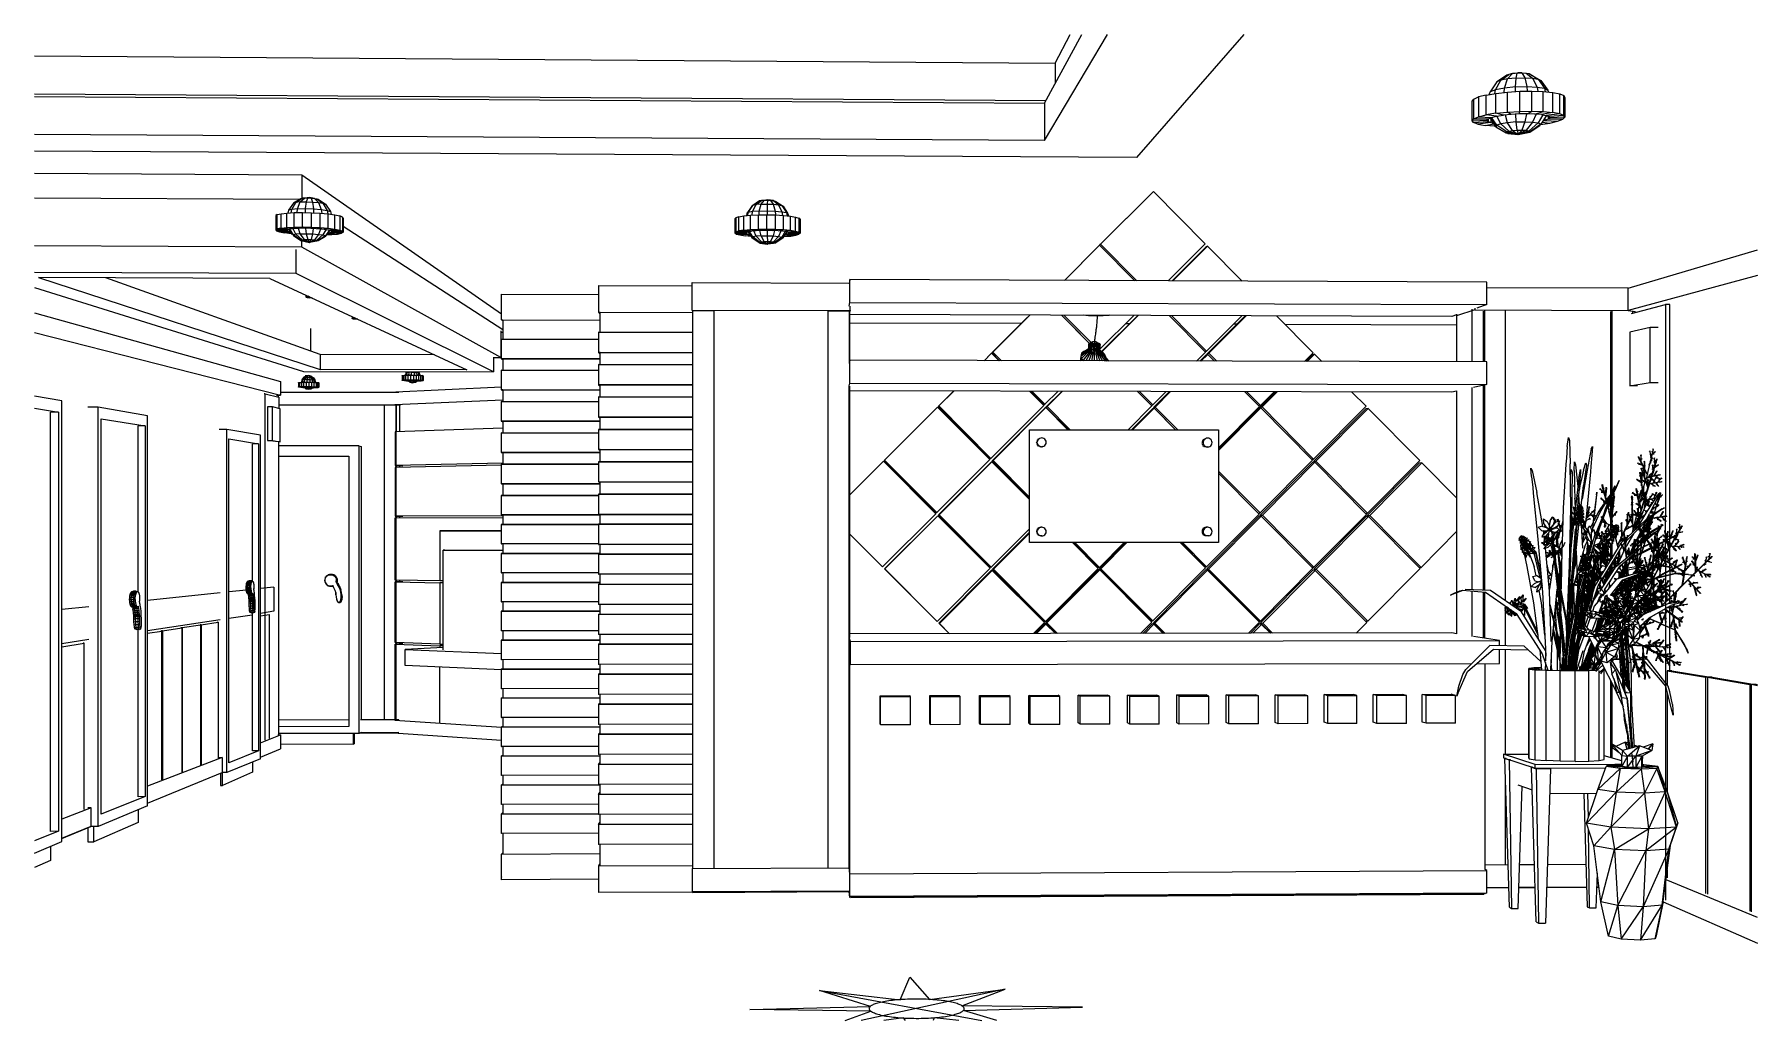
# Model space of a CAD drawing. Header units: millimetres. Extents: x -10.3 to 0, y 0 to 5.9.
import ezdxf

# ---------------------------------------------------------------- set-up
doc = ezdxf.new("R2010")
doc.units = ezdxf.units.MM

msp = doc.modelspace()

# ---------------------------------------------------------------- linework, layer by layer
for p, q in [((-4.259, 5.477), (-4.035, 5.887)), ((-4.259, 5.254), (-3.881, 5.887)), ((-4.194, 5.716), (-4.105, 5.887)), ((-3.068, 5.887), (-3.708, 5.153)), ((-10.29, 5.76), (-4.194, 5.716)), ((-4.194, 5.716), (-4.194, 5.596)), ((-1.557, 5.605), (-1.597, 5.545)), ((-1.565, 5.557), (-1.597, 5.545)), ((-1.568, 5.534), (-1.565, 5.557)), ((-1.565, 5.557), (-1.533, 5.614)), ((-1.512, 5.567), (-1.565, 5.557)), ((-1.498, 5.644), (-1.557, 5.605)), ((-1.533, 5.614), (-1.557, 5.605)), ((-1.533, 5.614), (-1.485, 5.649)), ((-1.493, 5.622), (-1.533, 5.614)), ((-1.514, 5.54), (-1.512, 5.567)), ((-1.512, 5.567), (-1.493, 5.622)), ((-1.446, 5.574), (-1.512, 5.567)), ((-1.485, 5.649), (-1.498, 5.644)), ((-1.493, 5.622), (-1.463, 5.654)), ((-1.442, 5.627), (-1.493, 5.622)), ((-1.463, 5.654), (-1.485, 5.649)), ((-1.463, 5.654), (-1.429, 5.658)), ((-1.436, 5.656), (-1.463, 5.654)), ((-1.446, 5.574), (-1.442, 5.627)), ((-1.446, 5.574), (-1.377, 5.576)), ((-1.446, 5.546), (-1.446, 5.574)), ((-1.442, 5.627), (-1.436, 5.656)), ((-1.442, 5.627), (-1.39, 5.629)), ((-1.429, 5.658), (-1.436, 5.656)), ((-1.436, 5.656), (-1.408, 5.657)), ((-1.408, 5.657), (-1.429, 5.658)), ((-1.408, 5.657), (-1.39, 5.629)), ((-1.408, 5.657), (-1.382, 5.656)), ((-1.39, 5.629), (-1.377, 5.576)), ((-1.39, 5.629), (-1.343, 5.626)), ((-1.382, 5.656), (-1.343, 5.626)), ((-1.382, 5.656), (-1.364, 5.653)), ((-1.377, 5.576), (-1.375, 5.548)), ((-1.377, 5.576), (-1.316, 5.573)), ((-1.364, 5.653), (-1.31, 5.621)), ((-1.364, 5.653), (-1.356, 5.648)), ((-1.356, 5.648), (-1.295, 5.612)), ((-1.343, 5.626), (-1.316, 5.573)), ((-1.343, 5.626), (-1.31, 5.621)), ((-1.316, 5.573), (-1.312, 5.547)), ((-1.316, 5.573), (-1.273, 5.566)), ((-1.31, 5.621), (-1.273, 5.566)), ((-1.31, 5.621), (-1.295, 5.612)), ((-1.295, 5.612), (-1.253, 5.555)), ((-1.273, 5.566), (-1.269, 5.545)), ((-1.273, 5.566), (-1.253, 5.555)), ((-10.29, 5.532), (-4.25, 5.493)), ((-10.29, 5.516), (-4.259, 5.477)), ((-4.259, 5.477), (-4.259, 5.254)), ((-1.705, 5.488), (-1.695, 5.501)), ((-1.705, 5.372), (-1.705, 5.488)), ((-1.695, 5.501), (-1.666, 5.514)), ((-1.695, 5.384), (-1.695, 5.501)), ((-1.621, 5.525), (-1.666, 5.514)), ((-1.666, 5.514), (-1.666, 5.396)), ((-1.621, 5.525), (-1.562, 5.535)), ((-1.621, 5.407), (-1.621, 5.525)), ((-1.602, 5.533), (-1.603, 5.528)), ((-1.597, 5.545), (-1.602, 5.533)), ((-1.6, 5.529), (-1.597, 5.545)), ((-1.562, 5.535), (-1.493, 5.543)), ((-1.562, 5.417), (-1.562, 5.535)), ((-1.493, 5.543), (-1.42, 5.548)), ((-1.493, 5.424), (-1.493, 5.543)), ((-1.42, 5.548), (-1.347, 5.549)), ((-1.42, 5.428), (-1.42, 5.548)), ((-1.347, 5.43), (-1.347, 5.549)), ((-1.347, 5.549), (-1.28, 5.547)), ((-1.28, 5.427), (-1.28, 5.547)), ((-1.28, 5.547), (-1.223, 5.541)), ((-1.253, 5.555), (-1.25, 5.544)), ((-1.223, 5.422), (-1.223, 5.541)), ((-1.223, 5.541), (-1.181, 5.533)), ((-1.181, 5.414), (-1.181, 5.533)), ((-1.181, 5.533), (-1.156, 5.522)), ((-1.156, 5.404), (-1.156, 5.522)), ((-1.156, 5.522), (-1.15, 5.51)), ((-1.15, 5.51), (-1.15, 5.393)), ((-1.705, 5.372), (-1.695, 5.384)), ((-1.705, 5.372), (-1.615, 5.375)), ((-1.696, 5.361), (-1.705, 5.372)), ((-1.696, 5.361), (-1.609, 5.368)), ((-1.67, 5.351), (-1.696, 5.361)), ((-1.695, 5.384), (-1.666, 5.396)), ((-1.695, 5.384), (-1.608, 5.383)), ((-1.592, 5.361), (-1.67, 5.351)), ((-1.67, 5.351), (-1.627, 5.343)), ((-1.666, 5.396), (-1.621, 5.407)), ((-1.666, 5.396), (-1.588, 5.391)), ((-1.627, 5.343), (-1.574, 5.353)), ((-1.562, 5.417), (-1.621, 5.407)), ((-1.558, 5.399), (-1.621, 5.407)), ((-1.615, 5.375), (-1.608, 5.383)), ((-1.609, 5.368), (-1.615, 5.375)), ((-1.609, 5.382), (-1.609, 5.368)), ((-1.609, 5.368), (-1.592, 5.361)), ((-1.608, 5.383), (-1.588, 5.391)), ((-1.597, 5.387), (-1.562, 5.336)), ((-1.592, 5.379), (-1.592, 5.361)), ((-1.592, 5.361), (-1.577, 5.358)), ((-1.588, 5.391), (-1.558, 5.399)), ((-1.557, 5.345), (-1.588, 5.391)), ((-1.562, 5.417), (-1.493, 5.424)), ((-1.518, 5.405), (-1.562, 5.417)), ((-1.558, 5.399), (-1.518, 5.405)), ((-1.533, 5.353), (-1.557, 5.345)), ((-1.533, 5.353), (-1.556, 5.399)), ((-1.493, 5.36), (-1.533, 5.353)), ((-1.485, 5.309), (-1.533, 5.353)), ((-1.472, 5.41), (-1.518, 5.405)), ((-1.493, 5.36), (-1.506, 5.406)), ((-1.493, 5.424), (-1.42, 5.428)), ((-1.472, 5.41), (-1.493, 5.424)), ((-1.442, 5.365), (-1.493, 5.36)), ((-1.463, 5.313), (-1.493, 5.36)), ((-1.423, 5.413), (-1.472, 5.41)), ((-1.442, 5.365), (-1.444, 5.412)), ((-1.442, 5.365), (-1.39, 5.366)), ((-1.436, 5.315), (-1.442, 5.365)), ((-1.423, 5.413), (-1.42, 5.428)), ((-1.374, 5.414), (-1.423, 5.413)), ((-1.42, 5.428), (-1.347, 5.43)), ((-1.39, 5.366), (-1.408, 5.316)), ((-1.38, 5.413), (-1.39, 5.366)), ((-1.39, 5.366), (-1.343, 5.364)), ((-1.343, 5.364), (-1.382, 5.315)), ((-1.374, 5.414), (-1.347, 5.43)), ((-1.329, 5.412), (-1.374, 5.414)), ((-1.31, 5.359), (-1.364, 5.312)), ((-1.295, 5.352), (-1.356, 5.308)), ((-1.347, 5.43), (-1.28, 5.427)), ((-1.323, 5.412), (-1.343, 5.364)), ((-1.343, 5.364), (-1.31, 5.359)), ((-1.329, 5.412), (-1.28, 5.427)), ((-1.291, 5.409), (-1.329, 5.412)), ((-1.282, 5.407), (-1.31, 5.359)), ((-1.31, 5.359), (-1.295, 5.352)), ((-1.3, 5.343), (-1.295, 5.352)), ((-1.296, 5.349), (-1.24, 5.358)), ((-1.26, 5.403), (-1.295, 5.352)), ((-1.223, 5.422), (-1.291, 5.409)), ((-1.291, 5.409), (-1.262, 5.404)), ((-1.286, 5.364), (-1.24, 5.358)), ((-1.27, 5.373), (-1.282, 5.37)), ((-1.28, 5.427), (-1.223, 5.422)), ((-1.27, 5.388), (-1.27, 5.373)), ((-1.25, 5.381), (-1.27, 5.373)), ((-1.27, 5.373), (-1.194, 5.369)), ((-1.181, 5.414), (-1.262, 5.404)), ((-1.262, 5.404), (-1.245, 5.397)), ((-1.25, 5.399), (-1.25, 5.381)), ((-1.241, 5.389), (-1.25, 5.381)), ((-1.163, 5.381), (-1.25, 5.381)), ((-1.156, 5.404), (-1.245, 5.397)), ((-1.245, 5.397), (-1.241, 5.389)), ((-1.15, 5.393), (-1.241, 5.389)), ((-1.24, 5.358), (-1.194, 5.369)), ((-1.181, 5.414), (-1.223, 5.422)), ((-1.194, 5.369), (-1.163, 5.381)), ((-1.156, 5.404), (-1.181, 5.414)), ((-1.15, 5.393), (-1.163, 5.381)), ((-1.15, 5.393), (-1.156, 5.404)), ((-4.259, 5.254), (-10.29, 5.29)), ((-1.572, 5.339), (-1.627, 5.343)), ((-1.572, 5.339), (-1.565, 5.341)), ((-1.563, 5.338), (-1.572, 5.339)), ((-1.557, 5.345), (-1.562, 5.336)), ((-1.562, 5.336), (-1.501, 5.3)), ((-1.498, 5.305), (-1.557, 5.345)), ((-1.501, 5.3), (-1.498, 5.305)), ((-1.492, 5.296), (-1.501, 5.3)), ((-1.501, 5.3), (-1.429, 5.29)), ((-1.498, 5.305), (-1.485, 5.309)), ((-1.498, 5.305), (-1.429, 5.29)), ((-1.474, 5.294), (-1.492, 5.296)), ((-1.492, 5.296), (-1.429, 5.29)), ((-1.485, 5.309), (-1.463, 5.313)), ((-1.485, 5.309), (-1.429, 5.29)), ((-1.429, 5.29), (-1.474, 5.294)), ((-1.463, 5.313), (-1.436, 5.315)), ((-1.463, 5.313), (-1.429, 5.29)), ((-1.436, 5.315), (-1.408, 5.316)), ((-1.436, 5.315), (-1.429, 5.29)), ((-1.408, 5.316), (-1.429, 5.29)), ((-1.382, 5.315), (-1.429, 5.29)), ((-1.364, 5.312), (-1.429, 5.29)), ((-1.356, 5.308), (-1.429, 5.29)), ((-1.429, 5.29), (-1.359, 5.304)), ((-1.372, 5.299), (-1.429, 5.29)), ((-1.394, 5.296), (-1.429, 5.29)), ((-1.408, 5.316), (-1.382, 5.315)), ((-1.372, 5.299), (-1.394, 5.296)), ((-1.382, 5.315), (-1.364, 5.312)), ((-1.359, 5.304), (-1.372, 5.299)), ((-1.364, 5.312), (-1.356, 5.308)), ((-1.359, 5.304), (-1.3, 5.343)), ((-1.359, 5.304), (-1.356, 5.308)), ((-3.708, 5.153), (-10.29, 5.19)), ((-8.693, 5.048), (-10.29, 5.056)), ((-7.5, 4.217), (-8.693, 5.048)), ((-8.693, 5.048), (-8.693, 4.908)), ((-3.923, 4.635), (-3.608, 4.95)), ((-3.618, 4.94), (-3.923, 4.635)), ((-3.608, 4.95), (-3.618, 4.94)), ((-3.608, 4.95), (-3.299, 4.637)), ((-8.708, 4.901), (-10.29, 4.909)), ((-8.773, 4.838), (-8.776, 4.821)), ((-8.743, 4.88), (-8.773, 4.838)), ((-8.754, 4.843), (-8.773, 4.838)), ((-8.757, 4.822), (-8.754, 4.843)), ((-8.754, 4.843), (-8.729, 4.884)), ((-8.72, 4.847), (-8.754, 4.843)), ((-8.699, 4.906), (-8.743, 4.88)), ((-8.729, 4.884), (-8.743, 4.88)), ((-8.729, 4.884), (-8.691, 4.909)), ((-8.703, 4.887), (-8.729, 4.884)), ((-8.722, 4.824), (-8.72, 4.847)), ((-8.72, 4.847), (-8.703, 4.887)), ((-8.72, 4.847), (-8.674, 4.848)), ((-8.703, 4.887), (-8.677, 4.91)), ((-8.703, 4.887), (-8.667, 4.887)), ((-8.691, 4.909), (-8.699, 4.906)), ((-8.691, 4.909), (-8.647, 4.914)), ((-8.677, 4.91), (-8.691, 4.909)), ((-8.647, 4.914), (-8.677, 4.91)), ((-8.677, 4.91), (-8.658, 4.911)), ((-8.667, 4.887), (-8.674, 4.848)), ((-8.674, 4.848), (-8.674, 4.824)), ((-8.674, 4.848), (-8.624, 4.846)), ((-8.658, 4.911), (-8.667, 4.887)), ((-8.667, 4.887), (-8.629, 4.886)), ((-8.658, 4.911), (-8.647, 4.914)), ((-8.658, 4.911), (-8.637, 4.91)), ((-8.647, 4.914), (-8.637, 4.91)), ((-8.618, 4.908), (-8.647, 4.914)), ((-8.647, 4.914), (-8.604, 4.906)), ((-8.637, 4.91), (-8.629, 4.886)), ((-8.637, 4.91), (-8.618, 4.908)), ((-8.629, 4.886), (-8.624, 4.846)), ((-8.629, 4.886), (-8.594, 4.883)), ((-8.624, 4.846), (-8.623, 4.822)), ((-8.624, 4.846), (-8.577, 4.842)), ((-8.618, 4.908), (-8.594, 4.883)), ((-8.618, 4.908), (-8.604, 4.906)), ((-8.604, 4.906), (-8.567, 4.879)), ((-8.604, 4.906), (-8.596, 4.903)), ((-8.596, 4.903), (-8.552, 4.874)), ((-8.594, 4.883), (-8.577, 4.842)), ((-8.594, 4.883), (-8.567, 4.879)), ((-8.577, 4.842), (-8.574, 4.819)), ((-8.577, 4.842), (-8.542, 4.837)), ((-8.567, 4.879), (-8.542, 4.837)), ((-8.567, 4.879), (-8.552, 4.874)), ((-8.552, 4.874), (-8.523, 4.83)), ((-8.542, 4.837), (-8.538, 4.816)), ((-8.542, 4.837), (-8.523, 4.83)), ((-6.006, 4.862), (-6.035, 4.819)), ((-6.027, 4.825), (-6, 4.866)), ((-6, 4.866), (-6.006, 4.862)), ((-6.001, 4.83), (-5.98, 4.871)), ((-5.96, 4.893), (-6, 4.866)), ((-5.98, 4.871), (-6, 4.866)), ((-5.98, 4.871), (-5.949, 4.895)), ((-5.95, 4.873), (-5.98, 4.871)), ((-5.962, 4.833), (-5.95, 4.873)), ((-5.949, 4.895), (-5.96, 4.893)), ((-5.95, 4.873), (-5.933, 4.896)), ((-5.95, 4.873), (-5.914, 4.874)), ((-5.949, 4.895), (-5.912, 4.9)), ((-5.933, 4.896), (-5.949, 4.895)), ((-5.912, 4.9), (-5.933, 4.896)), ((-5.933, 4.896), (-5.913, 4.897)), ((-5.914, 4.874), (-5.915, 4.835)), ((-5.913, 4.897), (-5.914, 4.874)), ((-5.914, 4.874), (-5.878, 4.873)), ((-5.913, 4.897), (-5.912, 4.9)), ((-5.913, 4.897), (-5.894, 4.896)), ((-5.912, 4.9), (-5.894, 4.896)), ((-5.877, 4.895), (-5.912, 4.9)), ((-5.894, 4.896), (-5.878, 4.873)), ((-5.894, 4.896), (-5.877, 4.895)), ((-5.878, 4.873), (-5.867, 4.833)), ((-5.878, 4.873), (-5.847, 4.87)), ((-5.877, 4.895), (-5.847, 4.87)), ((-5.877, 4.895), (-5.866, 4.892)), ((-5.866, 4.892), (-5.826, 4.866)), ((-5.866, 4.892), (-5.862, 4.89)), ((-5.862, 4.89), (-5.818, 4.861)), ((-5.847, 4.87), (-5.827, 4.829)), ((-5.847, 4.87), (-5.826, 4.866)), ((-5.826, 4.866), (-5.799, 4.824)), ((-5.826, 4.866), (-5.818, 4.861)), ((-5.818, 4.861), (-5.79, 4.817)), ((-8.84, 4.812), (-8.849, 4.806)), ((-8.849, 4.806), (-8.849, 4.72)), ((-8.84, 4.812), (-8.817, 4.817)), ((-8.84, 4.726), (-8.84, 4.812)), ((-8.817, 4.817), (-8.783, 4.821)), ((-8.817, 4.731), (-8.817, 4.817)), ((-8.817, 4.731), (-8.783, 4.735)), ((-8.783, 4.821), (-8.739, 4.824)), ((-8.783, 4.735), (-8.783, 4.821)), ((-8.783, 4.735), (-8.739, 4.737)), ((-8.738, 4.728), (-8.783, 4.735)), ((-8.739, 4.737), (-8.739, 4.824)), ((-8.739, 4.824), (-8.689, 4.824)), ((-8.739, 4.737), (-8.689, 4.738)), ((-8.709, 4.729), (-8.739, 4.737)), ((-8.689, 4.738), (-8.689, 4.824)), ((-8.689, 4.824), (-8.636, 4.823)), ((-8.675, 4.73), (-8.689, 4.738)), ((-8.689, 4.738), (-8.636, 4.737)), ((-8.64, 4.729), (-8.636, 4.737)), ((-8.636, 4.737), (-8.636, 4.823)), ((-8.636, 4.823), (-8.584, 4.82)), ((-8.636, 4.737), (-8.584, 4.734)), ((-8.605, 4.727), (-8.584, 4.734)), ((-8.584, 4.734), (-8.584, 4.82)), ((-8.584, 4.82), (-8.536, 4.816)), ((-8.584, 4.734), (-8.536, 4.73)), ((-8.536, 4.73), (-8.536, 4.816)), ((-8.536, 4.816), (-8.496, 4.81)), ((-8.523, 4.83), (-8.519, 4.814)), ((-8.496, 4.725), (-8.496, 4.81)), ((-8.496, 4.81), (-8.467, 4.804)), ((-8.467, 4.804), (-8.467, 4.719)), ((-8.45, 4.797), (-8.467, 4.804)), ((-8.45, 4.797), (-8.45, 4.712)), ((-8.447, 4.791), (-8.45, 4.797)), ((-8.447, 4.791), (-8.447, 4.706)), ((-7.493, 4.123), (-8.447, 4.741)), ((-6.102, 4.793), (-6.107, 4.786)), ((-6.107, 4.786), (-6.107, 4.702)), ((-6.084, 4.799), (-6.102, 4.793)), ((-6.102, 4.793), (-6.102, 4.708)), ((-6.084, 4.799), (-6.054, 4.804)), ((-6.084, 4.714), (-6.084, 4.799)), ((-6.054, 4.804), (-6.014, 4.808)), ((-6.054, 4.719), (-6.054, 4.804)), ((-6.035, 4.819), (-6.037, 4.806)), ((-6.027, 4.825), (-6.035, 4.819)), ((-6.03, 4.806), (-6.027, 4.825)), ((-6.001, 4.83), (-6.027, 4.825)), ((-6.014, 4.808), (-5.967, 4.811)), ((-6.014, 4.723), (-6.014, 4.808)), ((-6.004, 4.809), (-6.001, 4.83)), ((-5.962, 4.833), (-6.001, 4.83)), ((-5.967, 4.725), (-5.967, 4.811)), ((-5.967, 4.811), (-5.916, 4.811)), ((-5.963, 4.811), (-5.962, 4.833)), ((-5.962, 4.833), (-5.915, 4.835)), ((-5.916, 4.725), (-5.916, 4.811)), ((-5.916, 4.811), (-5.865, 4.81)), ((-5.915, 4.835), (-5.915, 4.811)), ((-5.915, 4.835), (-5.867, 4.833)), ((-5.867, 4.833), (-5.865, 4.81)), ((-5.867, 4.833), (-5.827, 4.829)), ((-5.865, 4.724), (-5.865, 4.81)), ((-5.865, 4.81), (-5.817, 4.807)), ((-5.827, 4.829), (-5.823, 4.807)), ((-5.827, 4.829), (-5.799, 4.824)), ((-5.817, 4.722), (-5.817, 4.807)), ((-5.817, 4.807), (-5.776, 4.803)), ((-5.799, 4.824), (-5.795, 4.805)), ((-5.799, 4.824), (-5.79, 4.817)), ((-5.79, 4.817), (-5.787, 4.804)), ((-5.776, 4.718), (-5.776, 4.803)), ((-5.776, 4.803), (-5.745, 4.797)), ((-5.745, 4.712), (-5.745, 4.797)), ((-5.745, 4.797), (-5.725, 4.791)), ((-5.725, 4.791), (-5.725, 4.706)), ((-5.718, 4.785), (-5.725, 4.791)), ((-5.718, 4.785), (-5.718, 4.7)), ((-8.849, 4.72), (-8.84, 4.726)), ((-8.849, 4.72), (-8.844, 4.714)), ((-8.783, 4.718), (-8.849, 4.72)), ((-8.844, 4.714), (-8.826, 4.708)), ((-8.78, 4.714), (-8.844, 4.714)), ((-8.817, 4.731), (-8.84, 4.726)), ((-8.777, 4.722), (-8.84, 4.726)), ((-8.768, 4.709), (-8.826, 4.708)), ((-8.826, 4.708), (-8.796, 4.702)), ((-8.761, 4.725), (-8.817, 4.731)), ((-8.796, 4.702), (-8.755, 4.704)), ((-8.756, 4.697), (-8.796, 4.702)), ((-8.783, 4.718), (-8.777, 4.722)), ((-8.78, 4.714), (-8.783, 4.718)), ((-8.78, 4.72), (-8.78, 4.714)), ((-8.78, 4.714), (-8.768, 4.709)), ((-8.777, 4.722), (-8.761, 4.725)), ((-8.768, 4.723), (-8.768, 4.709)), ((-8.768, 4.723), (-8.743, 4.686)), ((-8.768, 4.709), (-8.757, 4.707)), ((-8.743, 4.69), (-8.765, 4.724)), ((-8.738, 4.728), (-8.761, 4.725)), ((-8.749, 4.696), (-8.756, 4.697)), ((-8.756, 4.697), (-8.75, 4.697)), ((-8.729, 4.694), (-8.746, 4.727)), ((-8.729, 4.694), (-8.743, 4.69)), ((-8.699, 4.659), (-8.743, 4.69)), ((-8.743, 4.69), (-8.743, 4.686)), ((-8.743, 4.686), (-8.699, 4.657)), ((-8.709, 4.729), (-8.738, 4.728)), ((-8.703, 4.697), (-8.729, 4.694)), ((-8.691, 4.661), (-8.729, 4.694)), ((-8.703, 4.697), (-8.714, 4.729)), ((-8.675, 4.73), (-8.709, 4.729)), ((-8.677, 4.662), (-8.703, 4.697)), ((-8.703, 4.697), (-8.667, 4.697)), ((-8.699, 4.659), (-8.691, 4.661)), ((-8.699, 4.657), (-8.699, 4.659)), ((-8.699, 4.659), (-8.647, 4.646)), ((-8.691, 4.654), (-8.699, 4.657)), ((-8.699, 4.657), (-8.647, 4.646)), ((-8.693, 4.618), (-8.693, 4.655)), ((-8.691, 4.661), (-8.677, 4.662)), ((-8.691, 4.661), (-8.647, 4.646)), ((-8.647, 4.646), (-8.691, 4.654)), ((-8.677, 4.662), (-8.658, 4.663)), ((-8.677, 4.662), (-8.647, 4.646)), ((-8.64, 4.729), (-8.675, 4.73)), ((-8.671, 4.729), (-8.667, 4.697)), ((-8.667, 4.697), (-8.658, 4.663)), ((-8.667, 4.697), (-8.629, 4.696)), ((-8.658, 4.663), (-8.647, 4.646)), ((-8.658, 4.663), (-8.637, 4.662)), ((-8.637, 4.662), (-8.647, 4.646)), ((-8.647, 4.646), (-8.618, 4.661)), ((-8.604, 4.659), (-8.647, 4.646)), ((-8.596, 4.656), (-8.647, 4.646)), ((-8.596, 4.654), (-8.647, 4.646)), ((-8.603, 4.652), (-8.647, 4.646)), ((-8.605, 4.727), (-8.64, 4.729)), ((-8.629, 4.696), (-8.637, 4.662)), ((-8.637, 4.662), (-8.618, 4.661)), ((-8.625, 4.728), (-8.629, 4.696)), ((-8.629, 4.696), (-8.594, 4.693)), ((-8.594, 4.693), (-8.618, 4.661)), ((-8.618, 4.661), (-8.604, 4.659)), ((-8.573, 4.725), (-8.605, 4.727)), ((-8.567, 4.69), (-8.604, 4.659)), ((-8.604, 4.659), (-8.596, 4.656)), ((-8.596, 4.654), (-8.603, 4.652)), ((-8.552, 4.685), (-8.596, 4.656)), ((-8.552, 4.681), (-8.596, 4.654)), ((-8.596, 4.656), (-8.596, 4.654)), ((-8.582, 4.725), (-8.594, 4.693)), ((-8.594, 4.693), (-8.567, 4.69)), ((-8.573, 4.725), (-8.536, 4.73)), ((-8.546, 4.721), (-8.573, 4.725)), ((-8.549, 4.721), (-8.567, 4.69)), ((-8.567, 4.69), (-8.552, 4.685)), ((-8.53, 4.717), (-8.552, 4.685)), ((-8.552, 4.681), (-8.526, 4.717)), ((-8.552, 4.685), (-8.552, 4.681)), ((-8.546, 4.721), (-8.496, 4.725)), ((-8.526, 4.717), (-8.546, 4.721)), ((-8.545, 4.69), (-8.515, 4.692)), ((-8.515, 4.692), (-8.541, 4.696)), ((-8.535, 4.701), (-8.537, 4.701)), ((-8.536, 4.73), (-8.496, 4.725)), ((-8.535, 4.705), (-8.535, 4.701)), ((-8.519, 4.704), (-8.535, 4.701)), ((-8.535, 4.701), (-8.481, 4.695)), ((-8.526, 4.717), (-8.467, 4.719)), ((-8.515, 4.713), (-8.526, 4.717)), ((-8.519, 4.714), (-8.519, 4.704)), ((-8.519, 4.704), (-8.512, 4.708)), ((-8.519, 4.704), (-8.457, 4.7)), ((-8.512, 4.708), (-8.515, 4.713)), ((-8.515, 4.713), (-8.45, 4.712)), ((-8.515, 4.692), (-8.481, 4.695)), ((-8.512, 4.708), (-8.447, 4.706)), ((-8.496, 4.725), (-8.467, 4.719)), ((-8.481, 4.695), (-8.457, 4.7)), ((-8.467, 4.719), (-8.45, 4.712)), ((-8.447, 4.706), (-8.457, 4.7)), ((-8.45, 4.712), (-8.447, 4.706)), ((-6.107, 4.702), (-6.102, 4.708)), ((-6.107, 4.702), (-6.098, 4.695)), ((-6.043, 4.701), (-6.107, 4.702)), ((-6.102, 4.708), (-6.084, 4.714)), ((-6.04, 4.706), (-6.102, 4.708)), ((-6.038, 4.697), (-6.098, 4.695)), ((-6.098, 4.695), (-6.078, 4.69)), ((-6.054, 4.719), (-6.084, 4.714)), ((-6.027, 4.71), (-6.084, 4.714)), ((-6.024, 4.693), (-6.078, 4.69)), ((-6.078, 4.69), (-6.046, 4.685)), ((-6.054, 4.719), (-6.014, 4.723)), ((-6.007, 4.713), (-6.054, 4.719)), ((-6.046, 4.685), (-6.015, 4.688)), ((-6.011, 4.681), (-6.046, 4.685)), ((-6.043, 4.701), (-6.04, 4.706)), ((-6.038, 4.697), (-6.043, 4.701)), ((-6.04, 4.706), (-6.027, 4.71)), ((-6.038, 4.706), (-6.038, 4.697)), ((-6.038, 4.697), (-6.024, 4.693)), ((-6.029, 4.709), (-6.006, 4.674)), ((-6.027, 4.71), (-6.007, 4.713)), ((-6.024, 4.701), (-6.024, 4.693)), ((-6.024, 4.693), (-6.018, 4.692)), ((-6, 4.678), (-6.019, 4.711)), ((-6.014, 4.723), (-5.967, 4.725)), ((-5.98, 4.715), (-6.014, 4.723)), ((-5.98, 4.715), (-6.007, 4.713)), ((-6, 4.678), (-6.006, 4.674)), ((-6.006, 4.674), (-5.963, 4.645)), ((-5.98, 4.682), (-6, 4.678)), ((-5.96, 4.647), (-6, 4.678)), ((-5.98, 4.682), (-5.994, 4.714)), ((-5.949, 4.717), (-5.98, 4.715)), ((-5.95, 4.684), (-5.98, 4.682)), ((-5.949, 4.649), (-5.98, 4.682)), ((-5.949, 4.717), (-5.967, 4.725)), ((-5.967, 4.725), (-5.916, 4.725)), ((-5.963, 4.645), (-5.96, 4.647)), ((-5.959, 4.642), (-5.963, 4.645)), ((-5.963, 4.645), (-5.912, 4.635)), ((-5.96, 4.647), (-5.949, 4.649)), ((-5.96, 4.647), (-5.912, 4.635)), ((-5.948, 4.64), (-5.959, 4.642)), ((-5.959, 4.642), (-5.912, 4.635)), ((-5.95, 4.684), (-5.958, 4.716)), ((-5.95, 4.684), (-5.914, 4.685)), ((-5.933, 4.65), (-5.95, 4.684)), ((-5.915, 4.717), (-5.949, 4.717)), ((-5.949, 4.649), (-5.933, 4.65)), ((-5.949, 4.649), (-5.912, 4.635)), ((-5.912, 4.635), (-5.948, 4.64)), ((-5.933, 4.65), (-5.913, 4.651)), ((-5.933, 4.65), (-5.912, 4.635)), ((-5.915, 4.717), (-5.916, 4.725)), ((-5.916, 4.725), (-5.865, 4.724)), ((-5.881, 4.717), (-5.915, 4.717)), ((-5.914, 4.717), (-5.914, 4.685)), ((-5.914, 4.685), (-5.913, 4.651)), ((-5.914, 4.685), (-5.878, 4.684)), ((-5.913, 4.651), (-5.912, 4.635)), ((-5.913, 4.651), (-5.894, 4.65)), ((-5.894, 4.65), (-5.912, 4.635)), ((-5.877, 4.649), (-5.912, 4.635)), ((-5.866, 4.647), (-5.912, 4.635)), ((-5.862, 4.644), (-5.912, 4.635)), ((-5.865, 4.642), (-5.912, 4.635)), ((-5.876, 4.64), (-5.912, 4.635)), ((-5.878, 4.684), (-5.894, 4.65)), ((-5.894, 4.65), (-5.877, 4.649)), ((-5.881, 4.717), (-5.865, 4.724)), ((-5.849, 4.715), (-5.881, 4.717)), ((-5.87, 4.716), (-5.878, 4.684)), ((-5.878, 4.684), (-5.847, 4.681)), ((-5.847, 4.681), (-5.877, 4.649)), ((-5.877, 4.649), (-5.866, 4.647)), ((-5.865, 4.642), (-5.876, 4.64)), ((-5.826, 4.677), (-5.866, 4.647)), ((-5.866, 4.647), (-5.862, 4.644)), ((-5.865, 4.724), (-5.817, 4.722)), ((-5.862, 4.644), (-5.865, 4.642)), ((-5.818, 4.673), (-5.862, 4.644)), ((-5.849, 4.715), (-5.817, 4.722)), ((-5.821, 4.712), (-5.849, 4.715)), ((-5.833, 4.713), (-5.847, 4.681)), ((-5.847, 4.681), (-5.826, 4.677)), ((-5.806, 4.71), (-5.826, 4.677)), ((-5.826, 4.677), (-5.818, 4.673)), ((-5.821, 4.712), (-5.776, 4.718)), ((-5.8, 4.709), (-5.821, 4.712)), ((-5.818, 4.673), (-5.795, 4.707)), ((-5.817, 4.722), (-5.776, 4.718)), ((-5.813, 4.68), (-5.774, 4.683)), ((-5.813, 4.679), (-5.813, 4.68)), ((-5.774, 4.683), (-5.808, 4.688)), ((-5.798, 4.692), (-5.806, 4.691)), ((-5.8, 4.709), (-5.745, 4.712)), ((-5.786, 4.705), (-5.8, 4.709)), ((-5.798, 4.703), (-5.798, 4.692)), ((-5.786, 4.696), (-5.798, 4.692)), ((-5.798, 4.692), (-5.744, 4.688)), ((-5.725, 4.706), (-5.786, 4.705)), ((-5.786, 4.705), (-5.786, 4.696)), ((-5.786, 4.705), (-5.782, 4.7)), ((-5.782, 4.7), (-5.786, 4.696)), ((-5.786, 4.696), (-5.725, 4.694)), ((-5.718, 4.7), (-5.782, 4.7)), ((-5.776, 4.718), (-5.745, 4.712)), ((-5.774, 4.683), (-5.744, 4.688)), ((-5.745, 4.712), (-5.725, 4.706)), ((-5.744, 4.688), (-5.725, 4.694)), ((-5.725, 4.706), (-5.718, 4.7)), ((-5.718, 4.7), (-5.725, 4.694)), ((-3.929, 4.628), (-3.923, 4.635)), ((-3.923, 4.635), (-3.707, 4.417)), ((-3.519, 4.416), (-3.299, 4.637)), ((-8.693, 4.618), (-10.29, 4.625)), ((-8.727, 4.459), (-8.727, 4.603)), ((-7.504, 3.958), (-8.693, 4.618)), ((-4.139, 4.419), (-3.93, 4.629)), ((-3.938, 4.621), (-4.139, 4.419)), ((-3.93, 4.629), (-3.938, 4.621)), ((-3.93, 4.629), (-3.719, 4.417)), ((-3.297, 4.616), (-3.495, 4.416)), ((-3.492, 4.416), (-3.285, 4.624)), ((-3.285, 4.624), (-3.297, 4.616)), ((-3.285, 4.624), (-3.078, 4.415)), ((-0.772, 4.373), (0, 4.602)), ((-8.727, 4.459), (-10.29, 4.465)), ((-8.884, 4.431), (-10.266, 4.437)), ((-10.266, 4.437), (-8.583, 3.887)), ((-8.583, 3.977), (-9.864, 4.435)), ((-8.884, 4.431), (-7.708, 3.885)), ((-7.548, 3.872), (-8.727, 4.459)), ((0, 4.448), (-0.772, 4.24)), ((-10.29, 4.377), (-8.683, 3.875)), ((-8.669, 4.331), (-8.669, 4.321)), ((-8.669, 4.321), (-8.665, 4.323)), ((-8.665, 4.329), (-8.665, 4.323)), ((-8.665, 4.323), (-8.656, 4.324)), ((-8.665, 4.323), (-8.648, 4.322)), ((-8.656, 4.325), (-8.656, 4.324)), ((-8.656, 4.324), (-8.653, 4.324)), ((-8.654, 4.324), (-8.656, 4.324)), ((-7.5, 4.183), (-7.5, 4.337)), ((-7.5, 4.337), (-6.92, 4.334)), ((-6.92, 4.229), (-6.92, 4.388)), ((-6.92, 4.388), (-6.362, 4.386)), ((-6.362, 4.242), (-6.362, 4.407)), ((-6.362, 4.407), (-5.424, 4.403)), ((-5.421, 4.424), (-5.424, 4.399)), ((-5.421, 4.287), (-5.421, 4.424)), ((-1.616, 4.409), (-5.421, 4.424)), ((-1.616, 4.274), (-1.616, 4.409)), ((-0.772, 4.373), (-1.616, 4.375)), ((-0.772, 4.24), (-0.772, 4.373)), ((-10.29, 4.226), (-8.82, 3.815)), ((-8.668, 4.319), (-8.669, 4.321)), ((-8.669, 4.321), (-8.645, 4.32)), ((-8.661, 4.317), (-8.668, 4.319)), ((-8.668, 4.319), (-8.641, 4.319)), ((-8.648, 4.315), (-8.661, 4.317)), ((-8.661, 4.317), (-8.639, 4.317)), ((-8.648, 4.315), (-8.635, 4.316)), ((-8.632, 4.313), (-8.648, 4.315)), ((-8.629, 4.313), (-8.632, 4.313)), ((-8.632, 4.313), (-8.63, 4.313)), ((-6.913, 4.221), (-6.92, 4.229)), ((-6.912, 4.228), (-6.92, 4.229)), ((-6.92, 4.229), (-6.36, 4.227)), ((-6.913, 4.228), (-6.913, 4.108)), ((-6.36, 4.238), (-6.362, 4.242)), ((-6.362, 4.242), (-5.419, 4.239)), ((-6.36, 4.24), (-6.232, 4.239)), ((-6.36, 4.24), (-6.36, 0.908)), ((-6.232, 4.239), (-6.232, 0.909)), ((-6.231, 4.238), (-6.232, 4.239)), ((-5.553, 4.237), (-5.425, 4.237)), ((-5.553, 4.237), (-5.553, 0.913)), ((-5.425, 4.237), (-5.425, 3.924)), ((-5.424, 4.265), (-5.421, 4.287)), ((-5.421, 4.287), (-1.616, 4.274)), ((-5.419, 4.239), (-5.42, 4.233)), ((-5.42, 3.941), (-5.42, 4.236)), ((-5.419, 4.239), (-5.419, 4.265)), ((-1.688, 4.243), (-1.797, 4.207)), ((-1.707, 4.247), (-1.707, 3.932)), ((-1.688, 4.253), (-1.688, 4.243)), ((-1.688, 4.243), (-0.772, 4.24)), ((-1.616, 4.274), (-1.677, 4.253)), ((-1.638, 4.236), (-1.638, 3.932)), ((-1.631, 4.239), (-1.631, 3.932)), ((-1.505, 2.506), (-1.505, 4.238)), ((-0.879, 4.234), (-0.879, 3.137)), ((-0.87, 4.236), (-0.87, 3.151)), ((-0.772, 4.24), (-0.729, 4.233)), ((-0.752, 4.221), (-0.55, 4.275)), ((-0.745, 4.223), (-0.745, 4.236)), ((-0.73, 4.227), (-0.73, 4.233)), ((-0.55, 4.275), (-0.55, 3.01)), ((-0.523, 4.275), (-0.55, 4.275)), ((-0.523, 2.879), (-0.523, 4.275)), ((-8.642, 4.131), (-8.642, 3.998)), ((-8.393, 4.203), (-8.393, 4.194)), ((-8.393, 4.194), (-8.389, 4.195)), ((-8.392, 4.192), (-8.393, 4.194)), ((-8.393, 4.194), (-8.37, 4.193)), ((-8.392, 4.193), (-8.392, 4.192)), ((-8.386, 4.19), (-8.392, 4.192)), ((-8.392, 4.192), (-8.368, 4.192)), ((-8.389, 4.201), (-8.389, 4.195)), ((-8.38, 4.196), (-8.389, 4.195)), ((-8.389, 4.195), (-8.374, 4.194)), ((-8.386, 4.192), (-8.386, 4.19)), ((-8.375, 4.189), (-8.386, 4.19)), ((-8.386, 4.19), (-8.366, 4.19)), ((-8.38, 4.197), (-8.38, 4.196)), ((-8.38, 4.196), (-8.377, 4.196)), ((-8.378, 4.196), (-8.38, 4.196)), ((-8.361, 4.187), (-8.375, 4.189)), ((-8.375, 4.189), (-8.363, 4.189)), ((-8.358, 4.187), (-8.361, 4.187)), ((-8.361, 4.187), (-8.359, 4.187)), ((-7.504, 4.118), (-7.504, 3.958)), ((-7.493, 4.178), (-7.5, 4.183)), ((-7.492, 4.182), (-7.5, 4.183)), ((-7.5, 4.183), (-6.913, 4.181)), ((-7.493, 4.182), (-7.493, 4.067)), ((-1.826, 4.204), (-5.42, 4.215)), ((-4.398, 4.161), (-5.42, 4.164)), ((-4.359, 4.2), (-4.573, 3.986)), ((-4.346, 4.212), (-4.567, 3.991)), ((-3.99, 4.043), (-4.157, 4.211)), ((-3.98, 4.047), (-4.143, 4.211)), ((-4.095, 4.15), (-3.989, 4.043)), ((-4.023, 4.211), (-4.024, 4.211)), ((-4.011, 4.209), (-4.023, 4.211)), ((-3.995, 4.208), (-4.011, 4.209)), ((-3.975, 4.207), (-3.995, 4.208)), ((-3.953, 4.207), (-3.975, 4.207)), ((-3.93, 4.207), (-3.953, 4.207)), ((-3.951, 4.116), (-3.952, 4.114)), ((-3.95, 4.129), (-3.951, 4.123)), ((-3.951, 4.123), (-3.951, 4.12)), ((-3.951, 4.12), (-3.951, 4.116)), ((-3.949, 4.132), (-3.95, 4.129)), ((-3.948, 4.138), (-3.949, 4.136)), ((-3.949, 4.136), (-3.949, 4.135)), ((-3.949, 4.135), (-3.949, 4.132)), ((-3.947, 4.155), (-3.948, 4.148)), ((-3.948, 4.148), (-3.948, 4.143)), ((-3.948, 4.143), (-3.948, 4.14)), ((-3.948, 4.14), (-3.948, 4.138)), ((-3.946, 4.163), (-3.947, 4.155)), ((-3.944, 4.199), (-3.946, 4.173)), ((-3.946, 4.173), (-3.946, 4.163)), ((-3.943, 4.211), (-3.944, 4.199)), ((-3.908, 4.208), (-3.93, 4.207)), ((-3.929, 4.006), (-3.724, 4.21)), ((-3.701, 4.21), (-3.917, 3.994)), ((-3.698, 4.21), (-3.915, 3.993)), ((-3.889, 4.209), (-3.908, 4.208)), ((-3.873, 4.21), (-3.889, 4.209)), ((-3.869, 4.211), (-3.873, 4.21)), ((-3.753, 4.159), (-3.775, 4.159)), ((-3.297, 3.991), (-3.513, 4.209)), ((-3.29, 3.997), (-3.5, 4.209)), ((-3.29, 3.997), (-3.079, 4.208)), ((-3.059, 4.208), (-3.288, 3.979)), ((-3.053, 4.208), (-3.277, 3.984)), ((-3.11, 4.157), (-3.13, 4.157)), ((-2.654, 3.987), (-2.872, 4.207)), ((-1.797, 4.152), (-2.821, 4.156)), ((-1.797, 4.214), (-1.826, 4.204)), ((-1.797, 4.217), (-1.797, 3.932)), ((-1.797, 4.217), (-1.797, 4.207)), ((-0.641, 4.138), (-0.762, 4.109)), ((-0.594, 4.138), (-0.641, 4.138)), ((-0.641, 3.81), (-0.641, 4.138)), ((-10.29, 4.107), (-8.82, 3.733)), ((-7.504, 4.109), (-7.493, 4.109)), ((-6.92, 4.065), (-7.502, 4.067)), ((-7.502, 4.067), (-7.5, 4.066)), ((-7.5, 3.951), (-7.5, 4.067)), ((-7.5, 4.067), (-6.92, 4.065)), ((-6.36, 4.107), (-6.922, 4.109)), ((-6.922, 4.109), (-6.92, 4.107)), ((-6.92, 3.989), (-6.92, 4.109)), ((-6.92, 4.109), (-6.36, 4.107)), ((-3.996, 4.026), (-3.998, 4.005)), ((-3.996, 4.022), (-3.998, 3.999)), ((-3.995, 4.037), (-3.996, 4.022)), ((-3.995, 4.029), (-3.996, 4.026)), ((-3.995, 4.026), (-3.996, 4.026)), ((-3.996, 4.026), (-3.996, 4.022)), ((-3.996, 4.022), (-3.994, 4.018)), ((-3.994, 4.018), (-3.996, 3.994)), ((-3.975, 4.047), (-3.995, 4.037)), ((-3.994, 4.04), (-3.995, 4.037)), ((-3.995, 4.037), (-3.993, 4.035)), ((-3.975, 4.048), (-3.994, 4.04)), ((-3.991, 4.043), (-3.994, 4.04)), ((-3.994, 4.037), (-3.994, 4.04)), ((-3.993, 4.035), (-3.994, 4.018)), ((-3.994, 4.018), (-3.99, 4.014)), ((-3.974, 4.046), (-3.993, 4.035)), ((-3.993, 4.035), (-3.989, 4.032)), ((-3.99, 4.014), (-3.992, 3.989)), ((-3.973, 4.05), (-3.991, 4.043)), ((-3.986, 4.045), (-3.991, 4.043)), ((-3.991, 4.043), (-3.991, 4.041)), ((-3.989, 4.032), (-3.99, 4.014)), ((-3.99, 4.014), (-3.984, 4.01)), ((-3.972, 4.045), (-3.989, 4.032)), ((-3.989, 4.032), (-3.983, 4.03)), ((-3.971, 4.051), (-3.986, 4.045)), ((-3.983, 4.046), (-3.986, 4.045)), ((-3.983, 4.03), (-3.984, 4.01)), ((-3.97, 4.044), (-3.983, 4.03)), ((-3.983, 4.03), (-3.976, 4.028)), ((-3.976, 4.028), (-3.977, 4.008)), ((-3.966, 4.043), (-3.976, 4.028)), ((-3.976, 4.028), (-3.968, 4.027)), ((-3.973, 4.05), (-3.975, 4.048)), ((-3.975, 4.048), (-3.975, 4.047)), ((-3.975, 4.047), (-3.974, 4.046)), ((-3.974, 4.046), (-3.972, 4.045)), ((-3.971, 4.051), (-3.973, 4.05)), ((-3.968, 4.051), (-3.972, 4.049)), ((-3.972, 4.045), (-3.97, 4.044)), ((-3.968, 4.051), (-3.971, 4.051)), ((-3.97, 4.044), (-3.966, 4.043)), ((-3.964, 4.052), (-3.968, 4.051)), ((-3.963, 4.042), (-3.968, 4.027)), ((-3.968, 4.027), (-3.968, 4.006)), ((-3.968, 4.027), (-3.959, 4.026)), ((-3.966, 4.043), (-3.963, 4.042)), ((-3.964, 4.052), (-3.965, 4.051)), ((-3.96, 4.052), (-3.964, 4.052)), ((-3.963, 4.042), (-3.959, 4.042)), ((-3.96, 4.052), (-3.961, 4.05)), ((-3.959, 4.055), (-3.96, 4.051)), ((-3.956, 4.052), (-3.96, 4.052)), ((-3.96, 4.051), (-3.96, 4.046)), ((-3.958, 4.068), (-3.959, 4.065)), ((-3.959, 4.065), (-3.959, 4.062)), ((-3.959, 4.062), (-3.959, 4.058)), ((-3.959, 4.058), (-3.959, 4.055)), ((-3.959, 4.042), (-3.959, 4.026)), ((-3.959, 4.042), (-3.955, 4.042)), ((-3.959, 4.026), (-3.95, 4.027)), ((-3.959, 4.026), (-3.959, 4.006)), ((-3.957, 4.077), (-3.958, 4.074)), ((-3.958, 4.074), (-3.958, 4.071)), ((-3.958, 4.071), (-3.958, 4.068)), ((-3.956, 4.086), (-3.957, 4.082)), ((-3.957, 4.082), (-3.957, 4.079)), ((-3.957, 4.079), (-3.957, 4.077)), ((-3.955, 4.09), (-3.956, 4.086)), ((-3.953, 4.051), (-3.956, 4.052)), ((-3.956, 4.052), (-3.955, 4.05)), ((-3.954, 4.098), (-3.955, 4.09)), ((-3.955, 4.042), (-3.951, 4.043)), ((-3.955, 4.042), (-3.95, 4.027)), ((-3.953, 4.102), (-3.954, 4.098)), ((-3.952, 4.109), (-3.953, 4.107)), ((-3.953, 4.107), (-3.953, 4.102)), ((-3.949, 4.051), (-3.953, 4.051)), ((-3.953, 4.051), (-3.95, 4.049)), ((-3.952, 4.114), (-3.952, 4.111)), ((-3.952, 4.111), (-3.952, 4.109)), ((-3.951, 4.043), (-3.948, 4.044)), ((-3.951, 4.043), (-3.942, 4.028)), ((-3.95, 4.027), (-3.951, 4.006)), ((-3.95, 4.027), (-3.942, 4.028)), ((-3.947, 4.05), (-3.949, 4.051)), ((-3.949, 4.051), (-3.937, 4.045)), ((-3.948, 4.044), (-3.946, 4.045)), ((-3.948, 4.044), (-3.935, 4.029)), ((-3.945, 4.048), (-3.947, 4.05)), ((-3.947, 4.05), (-3.932, 4.043)), ((-3.946, 4.045), (-3.945, 4.046)), ((-3.946, 4.045), (-3.93, 4.032)), ((-3.944, 4.047), (-3.945, 4.048)), ((-3.945, 4.048), (-3.928, 4.04)), ((-3.945, 4.046), (-3.944, 4.047)), ((-3.945, 4.046), (-3.927, 4.034)), ((-3.944, 4.047), (-3.926, 4.037)), ((-3.942, 4.028), (-3.943, 4.008)), ((-3.942, 4.028), (-3.935, 4.029)), ((-3.932, 4.043), (-3.937, 4.045)), ((-3.935, 4.029), (-3.936, 4.01)), ((-3.936, 4.01), (-3.931, 4.014)), ((-3.935, 4.029), (-3.93, 4.032)), ((-3.931, 4.014), (-3.933, 3.989)), ((-3.928, 4.04), (-3.932, 4.043)), ((-3.932, 4.043), (-3.932, 4.042)), ((-3.93, 4.032), (-3.931, 4.014)), ((-3.931, 4.014), (-3.928, 4.017)), ((-3.93, 4.032), (-3.927, 4.034)), ((-3.928, 4.017), (-3.93, 3.994)), ((-3.926, 4.037), (-3.928, 4.04)), ((-3.928, 4.04), (-3.928, 4.038)), ((-3.927, 4.034), (-3.928, 4.017)), ((-3.928, 4.017), (-3.928, 4.022)), ((-3.927, 4.034), (-3.926, 4.037)), ((-3.926, 4.037), (-3.927, 4.025)), ((-0.762, 4.109), (-0.762, 3.789)), ((-7.902, 3.975), (-8.583, 3.977)), ((-8.583, 3.977), (-8.583, 3.887)), ((-7.548, 3.961), (-7.548, 3.872)), ((-7.548, 3.958), (-7.504, 3.958)), ((-6.913, 3.95), (-7.502, 3.951)), ((-7.502, 3.951), (-7.493, 3.946)), ((-7.493, 3.947), (-7.5, 3.951)), ((-7.492, 3.95), (-7.5, 3.951)), ((-7.5, 3.951), (-6.913, 3.95)), ((-7.493, 3.951), (-7.493, 3.881)), ((-6.36, 3.987), (-6.922, 3.989)), ((-6.922, 3.989), (-6.913, 3.981)), ((-6.36, 3.915), (-6.922, 3.917)), ((-6.922, 3.917), (-6.92, 3.915)), ((-6.913, 3.983), (-6.92, 3.989)), ((-6.912, 3.988), (-6.92, 3.989)), ((-6.92, 3.989), (-6.36, 3.987)), ((-6.92, 3.796), (-6.92, 3.916)), ((-6.92, 3.916), (-6.36, 3.915)), ((-6.913, 3.988), (-6.913, 3.916)), ((-5.421, 3.942), (-5.425, 3.923)), ((-5.421, 3.805), (-5.421, 3.942)), ((-1.616, 3.932), (-5.421, 3.942)), ((-4.619, 3.939), (-4.574, 3.985)), ((-4.579, 3.98), (-4.619, 3.939)), ((-4.574, 3.985), (-4.528, 3.939)), ((-4.573, 3.986), (-4.567, 3.991)), ((-4.573, 3.986), (-4.526, 3.939)), ((-4.567, 3.991), (-4.515, 3.939)), ((-4.04, 3.975), (-4.043, 3.952)), ((-4.041, 3.964), (-4.043, 3.94)), ((-4.043, 3.952), (-4.043, 3.94)), ((-4.043, 3.94), (-4.042, 3.938)), ((-3.998, 3.999), (-4.041, 3.964)), ((-4.04, 3.975), (-4.041, 3.964)), ((-4.041, 3.964), (-4.037, 3.953)), ((-3.998, 4.005), (-4.04, 3.975)), ((-4.035, 3.986), (-4.04, 3.975)), ((-4.037, 3.953), (-4.038, 3.938)), ((-3.996, 3.994), (-4.037, 3.953)), ((-4.037, 3.953), (-4.028, 3.942)), ((-4.035, 3.986), (-3.997, 4.008)), ((-4.024, 3.995), (-4.035, 3.986)), ((-3.992, 3.989), (-4.028, 3.942)), ((-4.028, 3.942), (-4.028, 3.938)), ((-4.021, 3.938), (-4.028, 3.942)), ((-3.997, 4.009), (-4.024, 3.995)), ((-3.986, 3.985), (-4.012, 3.938)), ((-3.997, 4.005), (-3.998, 4.005)), ((-3.998, 4.005), (-3.998, 3.999)), ((-3.998, 3.999), (-3.996, 3.994)), ((-3.996, 3.994), (-3.992, 3.989)), ((-3.978, 3.982), (-3.994, 3.938)), ((-3.992, 3.989), (-3.986, 3.985)), ((-3.984, 4.01), (-3.986, 3.985)), ((-3.986, 3.985), (-3.978, 3.982)), ((-3.984, 4.01), (-3.977, 4.008)), ((-3.977, 4.008), (-3.978, 3.982)), ((-3.978, 3.982), (-3.97, 3.98)), ((-3.977, 4.008), (-3.968, 4.006)), ((-3.97, 3.98), (-3.977, 3.938)), ((-3.968, 4.006), (-3.97, 3.98)), ((-3.97, 3.98), (-3.961, 3.979)), ((-3.968, 4.006), (-3.959, 4.006)), ((-3.959, 4.006), (-3.961, 3.979)), ((-3.961, 3.979), (-3.952, 3.98)), ((-3.961, 3.979), (-3.961, 3.938)), ((-3.959, 4.006), (-3.951, 4.006)), ((-3.951, 4.006), (-3.952, 3.98)), ((-3.952, 3.98), (-3.944, 3.982)), ((-3.952, 3.98), (-3.944, 3.938)), ((-3.951, 4.006), (-3.943, 4.008)), ((-3.943, 4.008), (-3.944, 3.982)), ((-3.944, 3.982), (-3.938, 3.985)), ((-3.944, 3.982), (-3.928, 3.938)), ((-3.943, 4.008), (-3.936, 4.01)), ((-3.936, 4.01), (-3.938, 3.985)), ((-3.938, 3.985), (-3.933, 3.989)), ((-3.938, 3.985), (-3.912, 3.938)), ((-3.933, 3.989), (-3.93, 3.994)), ((-3.933, 3.989), (-3.9, 3.942)), ((-3.93, 3.999), (-3.93, 3.994)), ((-3.93, 3.994), (-3.894, 3.953)), ((-3.907, 3.986), (-3.929, 4.003)), ((-3.898, 3.975), (-3.929, 4.002)), ((-3.893, 3.964), (-3.929, 3.999)), ((-3.898, 3.975), (-3.907, 3.986)), ((-3.904, 3.938), (-3.9, 3.942)), ((-3.9, 3.942), (-3.894, 3.953)), ((-3.9, 3.942), (-3.9, 3.938)), ((-3.893, 3.964), (-3.898, 3.975)), ((-3.894, 3.953), (-3.895, 3.937)), ((-3.893, 3.964), (-3.894, 3.953)), ((-3.894, 3.948), (-3.884, 3.937)), ((-3.884, 3.937), (-3.894, 3.947)), ((-3.871, 3.937), (-3.893, 3.96)), ((-3.351, 3.936), (-3.297, 3.991)), ((-3.295, 3.972), (-3.33, 3.936)), ((-3.324, 3.936), (-3.283, 3.977)), ((-3.298, 3.993), (-3.29, 3.997)), ((-3.283, 3.977), (-3.295, 3.972)), ((-3.288, 3.979), (-3.277, 3.984)), ((-3.288, 3.979), (-3.285, 3.976)), ((-3.283, 3.977), (-3.242, 3.936)), ((-3.277, 3.984), (-3.229, 3.936)), ((-2.706, 3.934), (-2.654, 3.987)), ((-2.66, 3.973), (-2.698, 3.934)), ((-2.689, 3.934), (-2.646, 3.978)), ((-2.646, 3.978), (-2.66, 3.973)), ((-2.646, 3.978), (-2.602, 3.934)), ((-1.616, 3.797), (-1.616, 3.932)), ((-8.82, 3.815), (-8.82, 3.733)), ((-8.714, 3.809), (-8.712, 3.81)), ((-8.714, 3.809), (-8.714, 3.783)), ((-8.713, 3.808), (-8.714, 3.809)), ((-8.714, 3.809), (-8.712, 3.808)), ((-8.712, 3.784), (-8.712, 3.81)), ((-8.712, 3.81), (-8.705, 3.81)), ((-8.712, 3.81), (-8.705, 3.809)), ((-8.705, 3.81), (-8.694, 3.811)), ((-8.705, 3.784), (-8.705, 3.81)), ((-8.705, 3.81), (-8.694, 3.809)), ((-8.694, 3.785), (-8.694, 3.811)), ((-8.694, 3.811), (-8.681, 3.811)), ((-8.694, 3.811), (-8.681, 3.81)), ((-8.693, 3.811), (-8.691, 3.826)), ((-8.691, 3.826), (-8.682, 3.839)), ((-8.686, 3.827), (-8.691, 3.826)), ((-8.691, 3.826), (-8.691, 3.825)), ((-8.688, 3.811), (-8.69, 3.811)), ((-8.688, 3.811), (-8.686, 3.827)), ((-8.677, 3.812), (-8.688, 3.811)), ((-8.687, 3.811), (-8.688, 3.811)), ((-8.686, 3.827), (-8.678, 3.839)), ((-8.675, 3.827), (-8.686, 3.827)), ((-8.683, 3.875), (-7.548, 3.872)), ((-8.682, 3.838), (-8.669, 3.847)), ((-8.669, 3.847), (-8.682, 3.839)), ((-8.682, 3.834), (-8.682, 3.843)), ((-8.682, 3.839), (-8.682, 3.838)), ((-8.678, 3.839), (-8.682, 3.839)), ((-8.681, 3.785), (-8.681, 3.811)), ((-8.681, 3.811), (-8.666, 3.811)), ((-8.681, 3.811), (-8.672, 3.81)), ((-8.678, 3.839), (-8.667, 3.848)), ((-8.67, 3.84), (-8.678, 3.839)), ((-8.677, 3.812), (-8.675, 3.827)), ((-8.676, 3.811), (-8.677, 3.812)), ((-8.677, 3.812), (-8.662, 3.812)), ((-8.675, 3.827), (-8.67, 3.84)), ((-8.661, 3.827), (-8.675, 3.827)), ((-8.67, 3.84), (-8.662, 3.848)), ((-8.67, 3.84), (-8.659, 3.84)), ((-8.669, 3.843), (-8.669, 3.852)), ((-8.653, 3.85), (-8.669, 3.847)), ((-8.667, 3.848), (-8.669, 3.847)), ((-8.668, 3.847), (-8.669, 3.847)), ((-8.667, 3.848), (-8.653, 3.85)), ((-8.662, 3.848), (-8.667, 3.848)), ((-8.666, 3.785), (-8.666, 3.811)), ((-8.666, 3.811), (-8.65, 3.811)), ((-8.662, 3.81), (-8.666, 3.811)), ((-8.663, 3.848), (-8.653, 3.85)), ((-8.653, 3.85), (-8.662, 3.848)), ((-8.657, 3.848), (-8.662, 3.848)), ((-8.662, 3.812), (-8.661, 3.827)), ((-8.662, 3.812), (-8.661, 3.811)), ((-8.662, 3.812), (-8.646, 3.812)), ((-8.659, 3.84), (-8.661, 3.827)), ((-8.661, 3.827), (-8.646, 3.827)), ((-8.653, 3.85), (-8.66, 3.848)), ((-8.659, 3.84), (-8.657, 3.848)), ((-8.659, 3.84), (-8.648, 3.84)), ((-8.658, 3.848), (-8.653, 3.85)), ((-8.657, 3.848), (-8.653, 3.85)), ((-8.657, 3.848), (-8.65, 3.848)), ((-8.653, 3.85), (-8.654, 3.848)), ((-8.651, 3.848), (-8.653, 3.85)), ((-8.653, 3.85), (-8.65, 3.848)), ((-8.645, 3.847), (-8.653, 3.85)), ((-8.653, 3.85), (-8.64, 3.847)), ((-8.638, 3.847), (-8.653, 3.85)), ((-8.653, 3.85), (-8.642, 3.847)), ((-8.643, 3.847), (-8.653, 3.85)), ((-8.653, 3.85), (-8.648, 3.847)), ((-8.65, 3.811), (-8.651, 3.81)), ((-8.65, 3.848), (-8.648, 3.84)), ((-8.65, 3.848), (-8.645, 3.847)), ((-8.65, 3.785), (-8.65, 3.811)), ((-8.65, 3.811), (-8.634, 3.811)), ((-8.648, 3.84), (-8.646, 3.827)), ((-8.648, 3.84), (-8.637, 3.839)), ((-8.646, 3.827), (-8.646, 3.812)), ((-8.646, 3.827), (-8.632, 3.826)), ((-8.646, 3.812), (-8.646, 3.811)), ((-8.646, 3.812), (-8.63, 3.811)), ((-8.645, 3.847), (-8.637, 3.839)), ((-8.645, 3.847), (-8.64, 3.847)), ((-8.64, 3.847), (-8.629, 3.839)), ((-8.64, 3.847), (-8.638, 3.847)), ((-8.634, 3.811), (-8.64, 3.81)), ((-8.638, 3.847), (-8.624, 3.838)), ((-8.638, 3.847), (-8.638, 3.846)), ((-8.637, 3.839), (-8.632, 3.826)), ((-8.637, 3.839), (-8.629, 3.839)), ((-8.634, 3.785), (-8.634, 3.811)), ((-8.634, 3.811), (-8.62, 3.81)), ((-8.632, 3.826), (-8.63, 3.811)), ((-8.632, 3.826), (-8.621, 3.826)), ((-8.62, 3.81), (-8.631, 3.809)), ((-8.63, 3.811), (-8.63, 3.81)), ((-8.63, 3.811), (-8.619, 3.81)), ((-8.629, 3.839), (-8.621, 3.826)), ((-8.629, 3.839), (-8.624, 3.838)), ((-8.624, 3.838), (-8.615, 3.825)), ((-8.624, 3.838), (-8.624, 3.837)), ((-8.621, 3.826), (-8.619, 3.81)), ((-8.621, 3.826), (-8.615, 3.825)), ((-8.62, 3.784), (-8.62, 3.81)), ((-8.62, 3.81), (-8.608, 3.809)), ((-8.619, 3.81), (-8.617, 3.81)), ((-8.608, 3.809), (-8.619, 3.809)), ((-8.615, 3.825), (-8.612, 3.809)), ((-8.615, 3.825), (-8.615, 3.824)), ((-8.608, 3.809), (-8.608, 3.783)), ((-8.599, 3.808), (-8.608, 3.809)), ((-8.599, 3.808), (-8.607, 3.808)), ((-8.599, 3.808), (-8.599, 3.782)), ((-8.593, 3.807), (-8.599, 3.808)), ((-8.592, 3.802), (-8.592, 3.811)), ((-7.708, 3.885), (-8.583, 3.887)), ((-8.095, 3.85), (-8.091, 3.851)), ((-8.095, 3.85), (-8.095, 3.823)), ((-8.094, 3.849), (-8.095, 3.85)), ((-8.095, 3.85), (-8.091, 3.85)), ((-8.095, 3.823), (-8.091, 3.824)), ((-8.094, 3.822), (-8.095, 3.823)), ((-8.074, 3.823), (-8.095, 3.823)), ((-8.094, 3.823), (-8.094, 3.822)), ((-8.089, 3.821), (-8.094, 3.822)), ((-8.074, 3.822), (-8.094, 3.822)), ((-8.091, 3.851), (-8.083, 3.852)), ((-8.091, 3.851), (-8.091, 3.824)), ((-8.091, 3.851), (-8.083, 3.851)), ((-8.091, 3.824), (-8.083, 3.825)), ((-8.072, 3.823), (-8.091, 3.824)), ((-8.089, 3.822), (-8.089, 3.821)), ((-8.08, 3.82), (-8.089, 3.821)), ((-8.07, 3.821), (-8.089, 3.821)), ((-8.083, 3.825), (-8.083, 3.852)), ((-8.083, 3.852), (-8.072, 3.852)), ((-8.083, 3.852), (-8.072, 3.851)), ((-8.066, 3.824), (-8.083, 3.825)), ((-8.083, 3.825), (-8.072, 3.825)), ((-8.08, 3.821), (-8.08, 3.82)), ((-8.065, 3.821), (-8.08, 3.82)), ((-8.068, 3.819), (-8.08, 3.82)), ((-8.072, 3.823), (-8.074, 3.823)), ((-8.074, 3.822), (-8.074, 3.823)), ((-8.074, 3.823), (-8.074, 3.822)), ((-8.074, 3.822), (-8.07, 3.821)), ((-8.073, 3.852), (-8.071, 3.868)), ((-8.072, 3.852), (-8.058, 3.853)), ((-8.072, 3.825), (-8.072, 3.852)), ((-8.072, 3.852), (-8.059, 3.851)), ((-8.072, 3.825), (-8.058, 3.826)), ((-8.059, 3.824), (-8.072, 3.825)), ((-8.066, 3.824), (-8.072, 3.823)), ((-8.072, 3.824), (-8.072, 3.823)), ((-8.071, 3.868), (-8.067, 3.873)), ((-8.064, 3.869), (-8.071, 3.868)), ((-8.071, 3.868), (-8.071, 3.867)), ((-8.067, 3.853), (-8.07, 3.852)), ((-8.07, 3.823), (-8.07, 3.821)), ((-8.07, 3.821), (-8.065, 3.821)), ((-8.068, 3.82), (-8.068, 3.819)), ((-8.058, 3.818), (-8.068, 3.819)), ((-8.068, 3.819), (-8.06, 3.819)), ((-8.067, 3.853), (-8.064, 3.869)), ((-8.066, 3.852), (-8.067, 3.853)), ((-8.055, 3.853), (-8.067, 3.853)), ((-8.059, 3.824), (-8.066, 3.824)), ((-8.065, 3.824), (-8.065, 3.821)), ((-8.065, 3.821), (-8.061, 3.82)), ((-8.064, 3.869), (-8.061, 3.873)), ((-8.053, 3.869), (-8.064, 3.869)), ((-8.064, 3.824), (-8.062, 3.821)), ((-8.061, 3.821), (-8.062, 3.824)), ((-8.048, 3.811), (-8.062, 3.821)), ((-8.062, 3.821), (-8.059, 3.82)), ((-8.061, 3.821), (-8.062, 3.821)), ((-8.057, 3.822), (-8.061, 3.821)), ((-8.048, 3.812), (-8.061, 3.821)), ((-8.049, 3.824), (-8.059, 3.824)), ((-8.058, 3.826), (-8.058, 3.853)), ((-8.058, 3.853), (-8.042, 3.853)), ((-8.058, 3.853), (-8.049, 3.852)), ((-8.049, 3.824), (-8.058, 3.826)), ((-8.058, 3.826), (-8.042, 3.826)), ((-8.057, 3.822), (-8.058, 3.824)), ((-8.045, 3.812), (-8.057, 3.822)), ((-8.048, 3.822), (-8.057, 3.822)), ((-8.055, 3.853), (-8.053, 3.869)), ((-8.054, 3.853), (-8.055, 3.853)), ((-8.039, 3.853), (-8.055, 3.853)), ((-8.053, 3.869), (-8.051, 3.873)), ((-8.038, 3.87), (-8.053, 3.869)), ((-8.049, 3.825), (-8.049, 3.824)), ((-8.049, 3.824), (-8.039, 3.824)), ((-8.048, 3.822), (-8.048, 3.824)), ((-8.037, 3.823), (-8.048, 3.822)), ((-8.04, 3.812), (-8.048, 3.822)), ((-8.048, 3.811), (-8.048, 3.812)), ((-8.048, 3.812), (-8.032, 3.808)), ((-8.048, 3.812), (-8.045, 3.812)), ((-8.032, 3.808), (-8.048, 3.811)), ((-8.048, 3.811), (-8.046, 3.811)), ((-8.032, 3.808), (-8.046, 3.811)), ((-8.046, 3.811), (-8.045, 3.811)), ((-8.045, 3.812), (-8.032, 3.808)), ((-8.045, 3.812), (-8.04, 3.812)), ((-8.042, 3.826), (-8.042, 3.853)), ((-8.042, 3.853), (-8.025, 3.853)), ((-8.042, 3.853), (-8.039, 3.852)), ((-8.039, 3.824), (-8.042, 3.826)), ((-8.042, 3.826), (-8.025, 3.826)), ((-8.032, 3.808), (-8.041, 3.811)), ((-8.04, 3.812), (-8.032, 3.808)), ((-8.04, 3.812), (-8.034, 3.812)), ((-8.039, 3.853), (-8.038, 3.87)), ((-8.038, 3.853), (-8.039, 3.853)), ((-8.039, 3.853), (-8.022, 3.853)), ((-8.039, 3.825), (-8.039, 3.824)), ((-8.039, 3.824), (-8.027, 3.824)), ((-8.037, 3.873), (-8.038, 3.87)), ((-8.038, 3.87), (-8.023, 3.869)), ((-8.037, 3.824), (-8.037, 3.823)), ((-8.034, 3.812), (-8.037, 3.823)), ((-8.025, 3.822), (-8.037, 3.823)), ((-8.035, 3.81), (-8.032, 3.808)), ((-8.034, 3.812), (-8.032, 3.808)), ((-8.034, 3.812), (-8.028, 3.812)), ((-8.028, 3.812), (-8.032, 3.808)), ((-8.022, 3.812), (-8.032, 3.808)), ((-8.017, 3.812), (-8.032, 3.808)), ((-8.015, 3.811), (-8.032, 3.808)), ((-8.015, 3.811), (-8.032, 3.808)), ((-8.032, 3.808), (-8.018, 3.811)), ((-8.023, 3.81), (-8.032, 3.808)), ((-8.028, 3.812), (-8.025, 3.822)), ((-8.028, 3.812), (-8.022, 3.812)), ((-8.025, 3.853), (-8.027, 3.851)), ((-8.027, 3.826), (-8.027, 3.824)), ((-8.027, 3.824), (-8.025, 3.826)), ((-8.027, 3.824), (-8.017, 3.824)), ((-8.025, 3.826), (-8.025, 3.853)), ((-8.025, 3.853), (-8.009, 3.852)), ((-8.025, 3.826), (-8.009, 3.825)), ((-8.024, 3.824), (-8.025, 3.822)), ((-8.025, 3.822), (-8.014, 3.822)), ((-8.023, 3.873), (-8.023, 3.869)), ((-8.023, 3.869), (-8.022, 3.853)), ((-8.023, 3.869), (-8.008, 3.869)), ((-8.022, 3.853), (-8.022, 3.852)), ((-8.022, 3.853), (-8.006, 3.853)), ((-8.014, 3.822), (-8.022, 3.812)), ((-8.022, 3.812), (-8.017, 3.812)), ((-8.018, 3.811), (-8.015, 3.811)), ((-8.009, 3.852), (-8.017, 3.851)), ((-8.017, 3.825), (-8.017, 3.824)), ((-8.017, 3.824), (-8.009, 3.825)), ((-8.017, 3.824), (-8.007, 3.824)), ((-8.006, 3.821), (-8.017, 3.812)), ((-8.017, 3.812), (-8.015, 3.811)), ((-8.001, 3.821), (-8.015, 3.811)), ((-8.015, 3.811), (-8.002, 3.82)), ((-8.013, 3.824), (-8.014, 3.822)), ((-8.014, 3.822), (-8.006, 3.821)), ((-8.01, 3.873), (-8.008, 3.869)), ((-8.009, 3.825), (-8.009, 3.852)), ((-8.009, 3.852), (-7.995, 3.852)), ((-8.009, 3.825), (-7.995, 3.824)), ((-8.008, 3.869), (-8.006, 3.853)), ((-8.008, 3.869), (-7.998, 3.868)), ((-7.999, 3.823), (-8.007, 3.824)), ((-8.007, 3.824), (-7.995, 3.824)), ((-8.006, 3.853), (-8.006, 3.852)), ((-7.995, 3.852), (-8.006, 3.853)), ((-8.004, 3.823), (-8.006, 3.821)), ((-8.006, 3.821), (-8.001, 3.821)), ((-7.991, 3.818), (-8.004, 3.818)), ((-8.002, 3.82), (-8.001, 3.821)), ((-8.002, 3.82), (-8.001, 3.82)), ((-8.002, 3.82), (-8.002, 3.819)), ((-7.997, 3.82), (-8.002, 3.819)), ((-7.991, 3.818), (-8.002, 3.819)), ((-8.001, 3.873), (-7.998, 3.868)), ((-8.001, 3.821), (-7.999, 3.823)), ((-7.999, 3.824), (-7.999, 3.823)), ((-7.999, 3.823), (-7.983, 3.824)), ((-7.999, 3.823), (-7.993, 3.822)), ((-7.998, 3.868), (-7.995, 3.852)), ((-7.998, 3.868), (-7.992, 3.867)), ((-7.997, 3.823), (-7.997, 3.82)), ((-7.997, 3.82), (-7.98, 3.819)), ((-7.992, 3.82), (-7.997, 3.82)), ((-7.992, 3.867), (-7.996, 3.873)), ((-7.995, 3.824), (-7.995, 3.852)), ((-7.995, 3.852), (-7.983, 3.851)), ((-7.995, 3.824), (-7.983, 3.824)), ((-7.983, 3.851), (-7.994, 3.85)), ((-7.992, 3.867), (-7.993, 3.866)), ((-7.993, 3.823), (-7.993, 3.822)), ((-7.974, 3.823), (-7.993, 3.822)), ((-7.993, 3.822), (-7.989, 3.822)), ((-7.992, 3.867), (-7.989, 3.851)), ((-7.992, 3.822), (-7.992, 3.82)), ((-7.989, 3.821), (-7.992, 3.82)), ((-7.972, 3.82), (-7.992, 3.82)), ((-7.991, 3.819), (-7.991, 3.818)), ((-7.98, 3.819), (-7.991, 3.818)), ((-7.989, 3.822), (-7.989, 3.821)), ((-7.989, 3.822), (-7.989, 3.821)), ((-7.969, 3.822), (-7.989, 3.822)), ((-7.969, 3.821), (-7.989, 3.821)), ((-7.983, 3.824), (-7.983, 3.851)), ((-7.983, 3.851), (-7.974, 3.85)), ((-7.983, 3.824), (-7.974, 3.823)), ((-7.974, 3.85), (-7.982, 3.849)), ((-7.98, 3.82), (-7.98, 3.819)), ((-7.972, 3.82), (-7.98, 3.819)), ((-7.974, 3.85), (-7.974, 3.823)), ((-7.969, 3.849), (-7.974, 3.85)), ((-7.974, 3.823), (-7.969, 3.822)), ((-7.969, 3.849), (-7.973, 3.849)), ((-7.969, 3.821), (-7.972, 3.82)), ((-7.969, 3.849), (-7.969, 3.822)), ((-7.969, 3.848), (-7.969, 3.849)), ((-7.969, 3.822), (-7.969, 3.821)), ((-7.969, 3.822), (-7.969, 3.821)), ((-6.92, 3.88), (-7.502, 3.882)), ((-7.502, 3.882), (-7.5, 3.88)), ((-7.5, 3.766), (-7.5, 3.882)), ((-7.5, 3.882), (-6.92, 3.88)), ((-0.762, 3.789), (-0.641, 3.81)), ((-0.641, 3.81), (-0.594, 3.81)), ((-10.127, 3.699), (-10.29, 3.727)), ((-8.913, 3.742), (-8.919, 3.742)), ((-8.913, 3.742), (-8.831, 3.722)), ((-8.913, 1.674), (-8.913, 3.742)), ((-8.844, 3.734), (-8.82, 3.733)), ((-8.82, 3.733), (-8.84, 3.733)), ((-8.832, 3.722), (-8.832, 3.733)), ((-8.831, 3.722), (-8.831, 3.654)), ((-8.114, 3.749), (-8.82, 3.75)), ((-8.714, 3.783), (-8.712, 3.784)), ((-8.713, 3.782), (-8.714, 3.783)), ((-8.694, 3.782), (-8.714, 3.783)), ((-8.708, 3.781), (-8.713, 3.782)), ((-8.694, 3.782), (-8.713, 3.782)), ((-8.692, 3.783), (-8.712, 3.784)), ((-8.712, 3.784), (-8.705, 3.784)), ((-8.708, 3.782), (-8.708, 3.781)), ((-8.699, 3.78), (-8.708, 3.781)), ((-8.69, 3.781), (-8.708, 3.781)), ((-8.705, 3.784), (-8.694, 3.785)), ((-8.688, 3.783), (-8.705, 3.784)), ((-8.699, 3.781), (-8.699, 3.78)), ((-8.684, 3.781), (-8.699, 3.78)), ((-8.687, 3.779), (-8.699, 3.78)), ((-8.681, 3.784), (-8.694, 3.785)), ((-8.694, 3.785), (-8.681, 3.785)), ((-8.692, 3.783), (-8.694, 3.782)), ((-8.694, 3.782), (-8.694, 3.783)), ((-8.694, 3.782), (-8.69, 3.781)), ((-8.688, 3.783), (-8.692, 3.783)), ((-8.69, 3.783), (-8.69, 3.781)), ((-8.69, 3.781), (-8.684, 3.781)), ((-8.681, 3.784), (-8.688, 3.783)), ((-8.688, 3.784), (-8.688, 3.783)), ((-8.687, 3.78), (-8.687, 3.779)), ((-8.687, 3.779), (-8.68, 3.78)), ((-8.679, 3.779), (-8.687, 3.779)), ((-8.684, 3.783), (-8.684, 3.781)), ((-8.684, 3.781), (-8.681, 3.78)), ((-8.683, 3.783), (-8.682, 3.781)), ((-8.682, 3.781), (-8.683, 3.783)), ((-8.678, 3.782), (-8.682, 3.781)), ((-8.669, 3.772), (-8.682, 3.781)), ((-8.682, 3.781), (-8.68, 3.78)), ((-8.669, 3.772), (-8.682, 3.781)), ((-8.672, 3.784), (-8.681, 3.785)), ((-8.681, 3.785), (-8.666, 3.785)), ((-8.672, 3.784), (-8.681, 3.784)), ((-8.678, 3.782), (-8.679, 3.784)), ((-8.667, 3.772), (-8.678, 3.782)), ((-8.67, 3.782), (-8.678, 3.782)), ((-8.672, 3.785), (-8.672, 3.784)), ((-8.662, 3.784), (-8.672, 3.784)), ((-8.67, 3.782), (-8.67, 3.784)), ((-8.662, 3.773), (-8.67, 3.782)), ((-8.659, 3.782), (-8.67, 3.782)), ((-8.653, 3.769), (-8.669, 3.772)), ((-8.669, 3.772), (-8.666, 3.771)), ((-8.669, 3.772), (-8.653, 3.769)), ((-8.669, 3.772), (-8.667, 3.772)), ((-8.667, 3.772), (-8.662, 3.773)), ((-8.667, 3.772), (-8.653, 3.769)), ((-8.662, 3.784), (-8.666, 3.785)), ((-8.666, 3.785), (-8.65, 3.785)), ((-8.666, 3.767), (-8.666, 3.776)), ((-8.653, 3.769), (-8.666, 3.771)), ((-8.666, 3.771), (-8.664, 3.771)), ((-8.662, 3.785), (-8.662, 3.784)), ((-8.662, 3.784), (-8.651, 3.784)), ((-8.662, 3.773), (-8.653, 3.769)), ((-8.662, 3.773), (-8.657, 3.773)), ((-8.662, 3.771), (-8.653, 3.769)), ((-8.659, 3.782), (-8.659, 3.784)), ((-8.657, 3.773), (-8.659, 3.782)), ((-8.659, 3.782), (-8.648, 3.782)), ((-8.657, 3.773), (-8.653, 3.769)), ((-8.657, 3.773), (-8.65, 3.773)), ((-8.656, 3.771), (-8.653, 3.769)), ((-8.65, 3.773), (-8.653, 3.769)), ((-8.645, 3.772), (-8.653, 3.769)), ((-8.64, 3.772), (-8.653, 3.769)), ((-8.638, 3.772), (-8.653, 3.769)), ((-8.653, 3.769), (-8.65, 3.771)), ((-8.638, 3.771), (-8.653, 3.769)), ((-8.653, 3.769), (-8.64, 3.771)), ((-8.644, 3.771), (-8.653, 3.769)), ((-8.651, 3.785), (-8.651, 3.784)), ((-8.651, 3.784), (-8.65, 3.785)), ((-8.651, 3.784), (-8.64, 3.784)), ((-8.65, 3.785), (-8.634, 3.785)), ((-8.648, 3.782), (-8.65, 3.773)), ((-8.65, 3.773), (-8.645, 3.772)), ((-8.647, 3.784), (-8.648, 3.782)), ((-8.637, 3.782), (-8.648, 3.782)), ((-8.645, 3.772), (-8.637, 3.782)), ((-8.645, 3.772), (-8.64, 3.772)), ((-8.64, 3.771), (-8.641, 3.771)), ((-8.64, 3.785), (-8.64, 3.784)), ((-8.64, 3.784), (-8.634, 3.785)), ((-8.64, 3.784), (-8.631, 3.783)), ((-8.629, 3.781), (-8.64, 3.772)), ((-8.64, 3.772), (-8.638, 3.772)), ((-8.64, 3.771), (-8.638, 3.771)), ((-8.624, 3.781), (-8.638, 3.772)), ((-8.638, 3.771), (-8.624, 3.78)), ((-8.638, 3.772), (-8.638, 3.771)), ((-8.636, 3.783), (-8.637, 3.782)), ((-8.637, 3.782), (-8.629, 3.781)), ((-8.634, 3.785), (-8.62, 3.784)), ((-8.631, 3.784), (-8.631, 3.783)), ((-8.631, 3.783), (-8.62, 3.784)), ((-8.631, 3.783), (-8.623, 3.783)), ((-8.627, 3.783), (-8.629, 3.781)), ((-8.629, 3.781), (-8.624, 3.781)), ((-8.626, 3.774), (-8.626, 3.783)), ((-8.613, 3.779), (-8.626, 3.778)), ((-8.624, 3.78), (-8.625, 3.779)), ((-8.622, 3.782), (-8.624, 3.781)), ((-8.624, 3.78), (-8.621, 3.782)), ((-8.624, 3.78), (-8.624, 3.781)), ((-8.619, 3.78), (-8.624, 3.78)), ((-8.624, 3.779), (-8.613, 3.779)), ((-8.623, 3.784), (-8.623, 3.783)), ((-8.623, 3.783), (-8.608, 3.783)), ((-8.623, 3.783), (-8.616, 3.782)), ((-8.62, 3.784), (-8.608, 3.783)), ((-8.619, 3.782), (-8.619, 3.78)), ((-8.619, 3.78), (-8.602, 3.779)), ((-8.614, 3.78), (-8.619, 3.78)), ((-8.616, 3.783), (-8.616, 3.782)), ((-8.616, 3.782), (-8.599, 3.782)), ((-8.616, 3.782), (-8.613, 3.782)), ((-8.614, 3.782), (-8.614, 3.78)), ((-8.612, 3.781), (-8.614, 3.78)), ((-8.614, 3.78), (-8.595, 3.78)), ((-8.613, 3.782), (-8.593, 3.782)), ((-8.613, 3.782), (-8.612, 3.781)), ((-8.602, 3.779), (-8.613, 3.779)), ((-8.612, 3.782), (-8.612, 3.781)), ((-8.612, 3.781), (-8.592, 3.781)), ((-8.608, 3.783), (-8.599, 3.782)), ((-8.602, 3.78), (-8.602, 3.779)), ((-8.595, 3.78), (-8.602, 3.779)), ((-8.599, 3.782), (-8.593, 3.782)), ((-8.593, 3.807), (-8.598, 3.807)), ((-8.592, 3.781), (-8.595, 3.78)), ((-8.593, 3.807), (-8.593, 3.782)), ((-8.592, 3.806), (-8.593, 3.807)), ((-8.593, 3.782), (-8.592, 3.781)), ((-8.592, 3.806), (-8.592, 3.781)), ((-7.5, 3.781), (-8.173, 3.749)), ((-6.913, 3.764), (-7.502, 3.766)), ((-7.502, 3.766), (-7.493, 3.761)), ((-7.493, 3.762), (-7.5, 3.766)), ((-7.492, 3.765), (-7.5, 3.766)), ((-7.5, 3.766), (-6.913, 3.764)), ((-7.493, 3.765), (-7.493, 3.694)), ((-6.36, 3.795), (-6.922, 3.796)), ((-6.922, 3.796), (-6.913, 3.79)), ((-6.36, 3.722), (-6.922, 3.723)), ((-6.922, 3.723), (-6.92, 3.721)), ((-6.913, 3.791), (-6.92, 3.796)), ((-6.912, 3.795), (-6.92, 3.796)), ((-6.92, 3.796), (-6.36, 3.795)), ((-6.92, 3.603), (-6.92, 3.723)), ((-6.92, 3.723), (-6.36, 3.722)), ((-6.913, 3.796), (-6.913, 3.722)), ((-5.425, 3.789), (-5.421, 3.805)), ((-5.425, 0.913), (-5.425, 3.79)), ((-5.421, 3.805), (-1.616, 3.797)), ((-5.42, 2.287), (-5.42, 3.788)), ((-1.826, 3.751), (-5.42, 3.759)), ((-4.801, 3.758), (-4.894, 3.665)), ((-4.8, 3.758), (-4.89, 3.669)), ((-4.263, 3.672), (-4.347, 3.757)), ((-4.344, 3.757), (-4.263, 3.675)), ((-4.256, 3.679), (-4.333, 3.757)), ((-4.256, 3.679), (-4.178, 3.756)), ((-4.155, 3.756), (-4.25, 3.662)), ((-4.152, 3.756), (-4.243, 3.665)), ((-3.617, 3.669), (-3.703, 3.755)), ((-3.611, 3.675), (-3.69, 3.755)), ((-3.611, 3.675), (-3.531, 3.755)), ((-3.511, 3.755), (-3.607, 3.659)), ((-3.505, 3.755), (-3.598, 3.662)), ((-2.974, 3.666), (-3.061, 3.754)), ((-2.968, 3.672), (-3.049, 3.754)), ((-2.878, 3.753), (-2.972, 3.66)), ((-2.968, 3.672), (-2.886, 3.753)), ((-2.869, 3.753), (-2.959, 3.664)), ((-2.338, 3.667), (-2.422, 3.752)), ((-1.797, 3.757), (-1.826, 3.751)), ((-1.797, 3.76), (-1.797, 2.557)), ((-1.707, 3.779), (-1.707, 2.572)), ((-1.616, 3.797), (-1.696, 3.779)), ((-1.638, 3.792), (-1.638, 2.569)), ((-1.631, 3.793), (-1.631, 2.569)), ((-0.716, 3.789), (-0.762, 3.789)), ((-10.29, 3.655), (-10.147, 3.632)), ((-10.194, 1.129), (-10.194, 3.632)), ((-10.147, 3.632), (-10.194, 3.632)), ((-10.147, 3.632), (-10.147, 1.13)), ((-10.127, 1.068), (-10.127, 3.699)), ((-9.909, 3.661), (-9.972, 3.661)), ((-9.909, 1.159), (-9.909, 3.661)), ((-9.614, 3.611), (-9.909, 3.661)), ((-9.614, 1.281), (-9.614, 3.611)), ((-8.898, 3.663), (-8.898, 3.463)), ((-8.869, 3.663), (-8.898, 3.663)), ((-8.869, 3.463), (-8.869, 3.663)), ((-8.822, 3.652), (-8.869, 3.663)), ((-8.114, 3.673), (-8.831, 3.674)), ((-8.822, 3.455), (-8.822, 3.652)), ((-8.201, 3.673), (-8.201, 1.795)), ((-7.493, 3.703), (-8.138, 3.675)), ((-8.129, 1.796), (-8.129, 3.673)), ((-8.127, 3.515), (-8.127, 3.671)), ((-8.114, 3.673), (-8.114, 3.675)), ((-8.104, 3.67), (-8.114, 3.673)), ((-8.108, 3.516), (-8.108, 3.673)), ((-6.92, 3.694), (-7.502, 3.695)), ((-7.502, 3.695), (-7.5, 3.694)), ((-7.5, 3.579), (-7.5, 3.695)), ((-7.5, 3.695), (-6.92, 3.694)), ((-6.36, 3.602), (-6.922, 3.603)), ((-6.922, 3.603), (-6.913, 3.598)), ((-6.913, 3.599), (-6.92, 3.603)), ((-6.912, 3.602), (-6.92, 3.603)), ((-6.92, 3.603), (-6.36, 3.602)), ((-6.913, 3.602), (-6.913, 3.529)), ((-5.214, 3.345), (-4.897, 3.662)), ((-4.897, 3.662), (-4.585, 3.349)), ((-4.894, 3.665), (-4.89, 3.669)), ((-4.894, 3.665), (-4.584, 3.354)), ((-4.89, 3.669), (-4.579, 3.356)), ((-4.579, 3.356), (-4.263, 3.672)), ((-4.256, 3.655), (-4.571, 3.341)), ((-4.565, 3.343), (-4.25, 3.659)), ((-4.263, 3.675), (-4.256, 3.679)), ((-4.25, 3.659), (-4.256, 3.655)), ((-4.25, 3.662), (-4.243, 3.665)), ((-4.25, 3.662), (-4.115, 3.527)), ((-4.25, 3.659), (-4.118, 3.527)), ((-4.243, 3.665), (-4.105, 3.527)), ((-3.759, 3.526), (-3.617, 3.669)), ((-3.614, 3.652), (-3.739, 3.526)), ((-3.732, 3.526), (-3.604, 3.656)), ((-3.62, 3.672), (-3.611, 3.675)), ((-3.604, 3.656), (-3.614, 3.652)), ((-3.607, 3.659), (-3.598, 3.662)), ((-3.607, 3.659), (-3.604, 3.655)), ((-3.604, 3.656), (-3.475, 3.526)), ((-3.598, 3.662), (-3.462, 3.526)), ((-3.588, 3.64), (-3.475, 3.526)), ((-3.219, 3.419), (-2.974, 3.666)), ((-3.219, 3.403), (-2.966, 3.657)), ((-2.978, 3.654), (-3.219, 3.412)), ((-2.966, 3.657), (-2.978, 3.654)), ((-2.977, 3.669), (-2.968, 3.672)), ((-2.972, 3.66), (-2.959, 3.664)), ((-2.972, 3.66), (-2.968, 3.656)), ((-2.966, 3.657), (-2.657, 3.346)), ((-2.959, 3.664), (-2.651, 3.352)), ((-2.34, 3.651), (-2.652, 3.337)), ((-2.651, 3.352), (-2.338, 3.667)), ((-2.638, 3.339), (-2.325, 3.654)), ((-2.325, 3.654), (-2.34, 3.651)), ((-2.325, 3.654), (-2.017, 3.343)), ((-9.891, 1.232), (-9.891, 3.592)), ((-9.891, 3.592), (-9.629, 3.551)), ((-9.629, 3.551), (-9.67, 3.551)), ((-9.67, 2.558), (-9.67, 3.551)), ((-9.629, 3.551), (-9.629, 1.337)), ((-9.142, 3.528), (-9.187, 3.528)), ((-9.142, 1.48), (-9.142, 3.528)), ((-8.941, 3.494), (-9.142, 3.528)), ((-7.493, 3.537), (-8.136, 3.515)), ((-8.136, 3.515), (-8.136, 3.313)), ((-6.913, 3.578), (-7.502, 3.579)), ((-7.502, 3.579), (-7.493, 3.575)), ((-6.92, 3.507), (-7.502, 3.508)), ((-7.502, 3.508), (-7.5, 3.507)), ((-7.493, 3.576), (-7.5, 3.579)), ((-7.492, 3.578), (-7.5, 3.579)), ((-7.5, 3.579), (-6.913, 3.578)), ((-7.5, 3.392), (-7.5, 3.508)), ((-7.5, 3.508), (-6.92, 3.507)), ((-7.493, 3.578), (-7.493, 3.508)), ((-6.36, 3.529), (-6.922, 3.529)), ((-6.922, 3.529), (-6.92, 3.528)), ((-6.92, 3.409), (-6.92, 3.529)), ((-6.92, 3.529), (-6.36, 3.528)), ((-4.348, 2.853), (-4.348, 3.527)), ((-4.348, 3.527), (-4.347, 3.526)), ((-4.347, 3.527), (-4.348, 3.527)), ((-4.347, 3.527), (-3.219, 3.526)), ((-4.347, 2.853), (-4.347, 3.527)), ((-3.219, 3.526), (-3.221, 3.525)), ((-3.219, 3.526), (-3.219, 2.854)), ((-9.13, 1.539), (-9.13, 3.472)), ((-9.13, 3.472), (-8.952, 3.444)), ((-8.952, 3.444), (-8.987, 3.444)), ((-8.987, 2.623), (-8.987, 3.444)), ((-8.952, 3.444), (-8.952, 1.61)), ((-8.941, 1.563), (-8.941, 3.494)), ((-8.898, 3.463), (-8.869, 3.463)), ((-8.85, 3.456), (-8.898, 3.463)), ((-8.869, 3.463), (-8.822, 3.455)), ((-8.822, 3.455), (-8.85, 3.456)), ((-8.831, 1.704), (-8.831, 3.455)), ((-8.353, 3.431), (-8.831, 3.431)), ((-8.353, 3.431), (-8.338, 3.428)), ((-8.353, 3.431), (-8.353, 1.714)), ((-8.338, 3.428), (-8.338, 1.797)), ((-6.36, 3.408), (-6.922, 3.409)), ((-6.922, 3.409), (-6.913, 3.406)), ((-6.913, 3.406), (-6.92, 3.409)), ((-6.912, 3.409), (-6.92, 3.409)), ((-6.92, 3.409), (-6.36, 3.408)), ((-6.913, 3.409), (-6.913, 3.335)), ((-4.301, 3.452), (-4.307, 3.449)), ((-4.3, 3.459), (-4.306, 3.456)), ((-4.3, 3.445), (-4.306, 3.443)), ((-4.297, 3.465), (-4.303, 3.462)), ((-4.297, 3.439), (-4.303, 3.436)), ((-4.301, 3.452), (-4.3, 3.459)), ((-4.3, 3.445), (-4.301, 3.452)), ((-4.297, 3.465), (-4.3, 3.459)), ((-4.297, 3.439), (-4.3, 3.445)), ((-4.293, 3.471), (-4.299, 3.468)), ((-4.299, 3.431), (-4.293, 3.434)), ((-4.293, 3.471), (-4.297, 3.465)), ((-4.293, 3.434), (-4.297, 3.439)), ((-4.294, 3.472), (-4.288, 3.475)), ((-4.288, 3.429), (-4.294, 3.427)), ((-4.288, 3.475), (-4.293, 3.471)), ((-4.293, 3.434), (-4.288, 3.429)), ((-4.281, 3.477), (-4.288, 3.475)), ((-4.288, 3.429), (-4.281, 3.427)), ((-4.281, 3.427), (-4.287, 3.424)), ((-4.275, 3.478), (-4.281, 3.477)), ((-4.281, 3.427), (-4.275, 3.426)), ((-4.275, 3.426), (-4.281, 3.423)), ((-4.268, 3.477), (-4.275, 3.478)), ((-4.275, 3.426), (-4.268, 3.427)), ((-4.268, 3.427), (-4.274, 3.424)), ((-4.262, 3.475), (-4.268, 3.477)), ((-4.268, 3.427), (-4.262, 3.429)), ((-4.256, 3.471), (-4.262, 3.475)), ((-4.262, 3.429), (-4.256, 3.434)), ((-4.252, 3.465), (-4.256, 3.471)), ((-4.256, 3.434), (-4.252, 3.439)), ((-4.249, 3.459), (-4.252, 3.465)), ((-4.252, 3.439), (-4.249, 3.445)), ((-4.248, 3.452), (-4.249, 3.459)), ((-4.249, 3.445), (-4.248, 3.452)), ((-3.309, 3.451), (-3.319, 3.448)), ((-3.308, 3.458), (-3.318, 3.455)), ((-3.308, 3.444), (-3.318, 3.441)), ((-3.306, 3.464), (-3.316, 3.461)), ((-3.306, 3.438), (-3.316, 3.435)), ((-3.302, 3.469), (-3.312, 3.466)), ((-3.312, 3.43), (-3.302, 3.432)), ((-3.309, 3.451), (-3.308, 3.458)), ((-3.308, 3.444), (-3.309, 3.451)), ((-3.306, 3.464), (-3.308, 3.458)), ((-3.306, 3.438), (-3.308, 3.444)), ((-3.306, 3.47), (-3.296, 3.473)), ((-3.302, 3.469), (-3.306, 3.464)), ((-3.302, 3.432), (-3.306, 3.438)), ((-3.296, 3.428), (-3.306, 3.426)), ((-3.296, 3.473), (-3.302, 3.469)), ((-3.302, 3.432), (-3.296, 3.428)), ((-3.29, 3.476), (-3.3, 3.473)), ((-3.29, 3.426), (-3.3, 3.423)), ((-3.29, 3.476), (-3.296, 3.473)), ((-3.296, 3.428), (-3.29, 3.426)), ((-3.283, 3.425), (-3.293, 3.422)), ((-3.283, 3.477), (-3.29, 3.476)), ((-3.29, 3.426), (-3.283, 3.425)), ((-3.287, 3.423), (-3.276, 3.426)), ((-3.276, 3.476), (-3.283, 3.477)), ((-3.283, 3.425), (-3.276, 3.426)), ((-3.27, 3.473), (-3.276, 3.476)), ((-3.276, 3.426), (-3.27, 3.428)), ((-3.265, 3.469), (-3.27, 3.473)), ((-3.27, 3.428), (-3.265, 3.432)), ((-3.261, 3.464), (-3.265, 3.469)), ((-3.265, 3.432), (-3.261, 3.438)), ((-3.258, 3.457), (-3.261, 3.464)), ((-3.261, 3.438), (-3.258, 3.444)), ((-3.257, 3.451), (-3.258, 3.457)), ((-3.258, 3.444), (-3.257, 3.451)), ((-1.136, 3.427), (-1.141, 3.357)), ((-1.136, 3.427), (-1.129, 3.48)), ((-1.129, 3.48), (-1.123, 3.463)), ((-1.123, 3.463), (-1.119, 3.323)), ((-0.994, 3.414), (-1.018, 3.286)), ((-0.994, 3.414), (-0.986, 3.427)), ((-0.986, 3.427), (-0.989, 3.376)), ((-0.624, 3.409), (-0.65, 3.303)), ((-0.645, 3.398), (-0.643, 3.402)), ((-0.643, 3.397), (-0.645, 3.398)), ((-0.643, 3.398), (-0.644, 3.398)), ((-0.644, 3.398), (-0.638, 3.36)), ((-0.643, 3.402), (-0.643, 3.397)), ((-0.631, 3.395), (-0.628, 3.399)), ((-0.628, 3.399), (-0.628, 3.393)), ((-0.623, 3.414), (-0.625, 3.409)), ((-0.625, 3.409), (-0.623, 3.414)), ((-0.625, 3.409), (-0.624, 3.409)), ((-0.614, 3.394), (-0.612, 3.398)), ((-0.612, 3.398), (-0.613, 3.392)), ((-8.831, 3.37), (-8.413, 3.369)), ((-8.413, 3.369), (-8.413, 1.755)), ((-7.493, 3.327), (-8.136, 3.313)), ((-7.5, 3.316), (-8.136, 3.302)), ((-8.136, 3.313), (-8.09, 3.311)), ((-8.136, 3.302), (-8.136, 3.011)), ((-8.127, 3.302), (-8.127, 3.312)), ((-8.108, 3.303), (-8.108, 3.312)), ((-6.913, 3.391), (-7.502, 3.392)), ((-7.502, 3.392), (-7.493, 3.39)), ((-6.92, 3.321), (-7.502, 3.322)), ((-7.502, 3.322), (-7.499, 3.321)), ((-7.493, 3.39), (-7.5, 3.392)), ((-7.492, 3.392), (-7.5, 3.392)), ((-7.5, 3.392), (-6.913, 3.391)), ((-7.5, 3.205), (-7.5, 3.321)), ((-7.5, 3.321), (-6.92, 3.321)), ((-7.493, 3.392), (-7.493, 3.321)), ((-6.36, 3.335), (-6.922, 3.336)), ((-6.922, 3.336), (-6.92, 3.335)), ((-6.92, 3.216), (-6.92, 3.336)), ((-6.92, 3.336), (-6.36, 3.335)), ((-5.42, 3.139), (-5.22, 3.339)), ((-5.22, 3.339), (-4.908, 3.026)), ((-5.216, 3.343), (-5.214, 3.345)), ((-4.905, 3.032), (-5.216, 3.343)), ((-5.214, 3.345), (-4.902, 3.033)), ((-4.902, 3.033), (-4.585, 3.349)), ((-4.577, 3.334), (-4.892, 3.019)), ((-4.888, 3.019), (-4.572, 3.336)), ((-4.584, 3.354), (-4.579, 3.356)), ((-4.572, 3.336), (-4.577, 3.334)), ((-4.572, 3.336), (-4.348, 3.111)), ((-4.571, 3.341), (-4.565, 3.343)), ((-4.571, 3.341), (-4.348, 3.117)), ((-4.565, 3.343), (-4.348, 3.124)), ((-2.971, 3.031), (-2.657, 3.346)), ((-2.658, 3.331), (-2.97, 3.017)), ((-2.957, 3.018), (-2.644, 3.333)), ((-2.661, 3.351), (-2.651, 3.352)), ((-2.644, 3.333), (-2.658, 3.331)), ((-2.652, 3.337), (-2.638, 3.339)), ((-2.652, 3.337), (-2.647, 3.332)), ((-2.644, 3.333), (-2.336, 3.022)), ((-2.638, 3.339), (-2.329, 3.029)), ((-2.021, 3.328), (-2.332, 3.015)), ((-2.329, 3.029), (-2.017, 3.343)), ((-2.316, 3.015), (-2.004, 3.33)), ((-2.004, 3.33), (-2.021, 3.328)), ((-2.004, 3.33), (-1.797, 3.121)), ((-1.35, 3.248), (-1.354, 3.298)), ((-1.354, 3.298), (-1.345, 3.283)), ((-1.144, 3.322), (-1.16, 3.059)), ((-1.141, 3.357), (-1.144, 3.322)), ((-1.114, 3.059), (-1.119, 3.323)), ((-1.095, 3.283), (-1.094, 3.335)), ((-1.094, 3.335), (-1.087, 3.318)), ((-1.087, 3.318), (-1.073, 3.188)), ((-1.039, 3.285), (-1.025, 3.33)), ((-1.022, 3.316), (-1.039, 3.195)), ((-1.025, 3.33), (-1.022, 3.316)), ((-0.995, 3.308), (-0.998, 3.275)), ((-0.989, 3.376), (-0.995, 3.308)), ((-0.712, 3.324), (-0.714, 3.329)), ((-0.714, 3.329), (-0.712, 3.325)), ((-0.712, 3.324), (-0.712, 3.326)), ((-0.712, 3.326), (-0.687, 3.317)), ((-0.712, 3.325), (-0.712, 3.324)), ((-0.712, 3.324), (-0.687, 3.315)), ((-0.71, 3.361), (-0.711, 3.367)), ((-0.711, 3.367), (-0.708, 3.364)), ((-0.71, 3.362), (-0.709, 3.363)), ((-0.676, 3.293), (-0.71, 3.362)), ((-0.709, 3.363), (-0.661, 3.264)), ((-0.704, 3.346), (-0.705, 3.351)), ((-0.705, 3.351), (-0.702, 3.348)), ((-0.702, 3.348), (-0.704, 3.346)), ((-0.702, 3.326), (-0.7, 3.322)), ((-0.7, 3.322), (-0.702, 3.326)), ((-0.7, 3.318), (-0.7, 3.327)), ((-0.696, 3.371), (-0.697, 3.377)), ((-0.697, 3.377), (-0.693, 3.375)), ((-0.693, 3.375), (-0.696, 3.371)), ((-0.695, 3.331), (-0.695, 3.373)), ((-0.695, 3.373), (-0.694, 3.373)), ((-0.695, 3.331), (-0.694, 3.331)), ((-0.693, 3.35), (-0.694, 3.356)), ((-0.694, 3.356), (-0.69, 3.354)), ((-0.694, 3.292), (-0.694, 3.298)), ((-0.694, 3.298), (-0.691, 3.294)), ((-0.69, 3.354), (-0.693, 3.35)), ((-0.693, 3.292), (-0.692, 3.293)), ((-0.692, 3.293), (-0.654, 3.185)), ((-0.687, 3.315), (-0.687, 3.317)), ((-0.686, 3.295), (-0.687, 3.3)), ((-0.687, 3.3), (-0.685, 3.297)), ((-0.686, 3.295), (-0.686, 3.297)), ((-0.686, 3.297), (-0.675, 3.285)), ((-0.685, 3.297), (-0.686, 3.295)), ((-0.686, 3.295), (-0.675, 3.283)), ((-0.676, 3.333), (-0.677, 3.339)), ((-0.677, 3.339), (-0.674, 3.336)), ((-0.677, 3.295), (-0.676, 3.336)), ((-0.675, 3.295), (-0.677, 3.295)), ((-0.676, 3.289), (-0.677, 3.294)), ((-0.677, 3.294), (-0.675, 3.288)), ((-0.676, 3.336), (-0.675, 3.336)), ((-0.674, 3.336), (-0.676, 3.333)), ((-0.662, 3.263), (-0.676, 3.293)), ((-0.675, 3.336), (-0.675, 3.295)), ((-0.673, 3.31), (-0.675, 3.314)), ((-0.675, 3.314), (-0.672, 3.311)), ((-0.672, 3.311), (-0.673, 3.31)), ((-0.65, 3.303), (-0.668, 3.227)), ((-0.65, 3.303), (-0.651, 3.304)), ((-0.651, 3.303), (-0.65, 3.303)), ((-0.647, 3.317), (-0.635, 3.344)), ((-0.635, 3.343), (-0.647, 3.316)), ((-0.647, 3.316), (-0.647, 3.317)), ((-0.631, 3.356), (-0.643, 3.335)), ((-0.643, 3.335), (-0.642, 3.337)), ((-0.642, 3.337), (-0.631, 3.357)), ((-0.641, 3.38), (-0.639, 3.384)), ((-0.639, 3.379), (-0.641, 3.38)), ((-0.641, 3.33), (-0.639, 3.334)), ((-0.639, 3.328), (-0.641, 3.33)), ((-0.639, 3.384), (-0.639, 3.379)), ((-0.639, 3.34), (-0.637, 3.344)), ((-0.638, 3.34), (-0.639, 3.34)), ((-0.639, 3.334), (-0.639, 3.328)), ((-0.638, 3.36), (-0.637, 3.361)), ((-0.637, 3.344), (-0.638, 3.34)), ((-0.636, 3.344), (-0.634, 3.348)), ((-0.635, 3.246), (-0.603, 3.349)), ((-0.635, 3.344), (-0.635, 3.343)), ((-0.634, 3.348), (-0.634, 3.342)), ((-0.633, 3.377), (-0.613, 3.395)), ((-0.613, 3.393), (-0.633, 3.375)), ((-0.633, 3.375), (-0.633, 3.377)), ((-0.633, 3.357), (-0.63, 3.361)), ((-0.63, 3.355), (-0.633, 3.357)), ((-0.628, 3.393), (-0.631, 3.395)), ((-0.631, 3.357), (-0.631, 3.356)), ((-0.63, 3.361), (-0.63, 3.355)), ((-0.629, 3.313), (-0.626, 3.317)), ((-0.626, 3.311), (-0.629, 3.313)), ((-0.628, 3.29), (-0.627, 3.294)), ((-0.627, 3.313), (-0.624, 3.278)), ((-0.627, 3.313), (-0.625, 3.277)), ((-0.626, 3.317), (-0.626, 3.311)), ((-0.602, 3.349), (-0.625, 3.272)), ((-0.622, 3.381), (-0.621, 3.385)), ((-0.621, 3.38), (-0.622, 3.381)), ((-0.621, 3.385), (-0.621, 3.38)), ((-0.619, 3.355), (-0.616, 3.359)), ((-0.617, 3.353), (-0.619, 3.355)), ((-0.619, 3.335), (-0.616, 3.339)), ((-0.617, 3.333), (-0.619, 3.335)), ((-0.618, 3.354), (-0.617, 3.355)), ((-0.618, 3.354), (-0.613, 3.316)), ((-0.616, 3.359), (-0.617, 3.353)), ((-0.617, 3.355), (-0.611, 3.316)), ((-0.616, 3.339), (-0.617, 3.333)), ((-0.617, 3.301), (-0.595, 3.316)), ((-0.616, 3.3), (-0.617, 3.301)), ((-0.594, 3.315), (-0.616, 3.3)), ((-0.613, 3.392), (-0.614, 3.394)), ((-0.613, 3.395), (-0.613, 3.393)), ((-0.613, 3.316), (-0.611, 3.316)), ((-0.607, 3.334), (-0.605, 3.338)), ((-0.605, 3.332), (-0.607, 3.334)), ((-0.606, 3.31), (-0.604, 3.314)), ((-0.605, 3.309), (-0.606, 3.31)), ((-0.605, 3.338), (-0.605, 3.332)), ((-0.604, 3.314), (-0.605, 3.309)), ((-0.603, 3.349), (-0.601, 3.354)), ((-0.603, 3.349), (-0.602, 3.349)), ((-0.601, 3.354), (-0.602, 3.348)), ((-0.595, 3.316), (-0.593, 3.32)), ((-0.595, 3.316), (-0.594, 3.315)), ((-0.593, 3.32), (-0.594, 3.315)), ((-6.913, 3.205), (-7.502, 3.206)), ((-7.502, 3.206), (-7.5, 3.205)), ((-7.493, 3.204), (-7.5, 3.205)), ((-7.492, 3.205), (-7.5, 3.205)), ((-7.5, 3.205), (-6.913, 3.205)), ((-7.493, 3.205), (-7.493, 3.134)), ((-6.36, 3.215), (-6.922, 3.216)), ((-6.922, 3.216), (-6.913, 3.213)), ((-6.913, 3.214), (-6.92, 3.216)), ((-6.912, 3.215), (-6.92, 3.216)), ((-6.92, 3.216), (-6.36, 3.215)), ((-6.913, 3.215), (-6.913, 3.142)), ((-2.971, 3.031), (-3.219, 3.28)), ((-2.977, 3.024), (-3.219, 3.268)), ((-1.35, 3.248), (-1.342, 3.182)), ((-1.345, 3.283), (-1.318, 3.152)), ((-1.117, 3.253), (-1.112, 3.29)), ((-1.112, 3.29), (-1.107, 3.273)), ((-1.107, 3.273), (-1.109, 3.137)), ((-1.096, 3.189), (-1.096, 3.195)), ((-1.096, 3.195), (-1.094, 3.192)), ((-1.094, 3.192), (-1.096, 3.189)), ((-1.095, 3.283), (-1.094, 3.214)), ((-1.095, 3.191), (-1.095, 3.192)), ((-1.095, 3.192), (-1.093, 3.186)), ((-1.095, 3.191), (-1.093, 3.185)), ((-1.094, 3.214), (-1.093, 3.18)), ((-1.094, 3.192), (-1.094, 3.198)), ((-1.094, 3.198), (-1.093, 3.197)), ((-1.094, 3.192), (-1.093, 3.192)), ((-1.067, 3.238), (-1.076, 3.169)), ((-1.057, 3.274), (-1.069, 3.137)), ((-1.067, 3.238), (-1.058, 3.29)), ((-1.061, 3.193), (-1.066, 3.165)), ((-1.064, 3.178), (-1.064, 3.194)), ((-1.063, 3.197), (-1.063, 3.196)), ((-1.063, 3.196), (-1.063, 3.195)), ((-1.054, 3.224), (-1.061, 3.193)), ((-1.058, 3.29), (-1.057, 3.274)), ((-1.039, 3.285), (-1.054, 3.224)), ((-1.053, 3.073), (-1.039, 3.195)), ((-1.018, 3.286), (-1.048, 3.112)), ((-0.998, 3.275), (-1.022, 3.025)), ((-0.928, 3.193), (-0.927, 3.201)), ((-0.927, 3.201), (-0.924, 3.195)), ((-0.927, 3.193), (-0.925, 3.194)), ((-0.897, 3.076), (-0.927, 3.193)), ((-0.925, 3.194), (-0.896, 3.078)), ((-0.835, 3.209), (-0.89, 3.095)), ((-0.872, 3.147), (-0.852, 3.193)), ((-0.852, 3.193), (-0.857, 3.178)), ((-0.826, 3.224), (-0.845, 3.183)), ((-0.835, 3.209), (-0.826, 3.224)), ((-0.72, 3.23), (-0.719, 3.234)), ((-0.717, 3.228), (-0.72, 3.23)), ((-0.719, 3.234), (-0.717, 3.228)), ((-0.719, 3.228), (-0.718, 3.23)), ((-0.719, 3.228), (-0.697, 3.215)), ((-0.718, 3.23), (-0.696, 3.217)), ((-0.709, 3.001), (-0.635, 3.245)), ((-0.634, 3.244), (-0.708, 3)), ((-0.708, 3.225), (-0.707, 3.229)), ((-0.705, 3.223), (-0.708, 3.225)), ((-0.707, 3.229), (-0.705, 3.223)), ((-0.703, 3.269), (-0.703, 3.272)), ((-0.703, 3.272), (-0.702, 3.265)), ((-0.702, 3.265), (-0.703, 3.269)), ((-0.703, 3.266), (-0.702, 3.268)), ((-0.703, 3.266), (-0.687, 3.157)), ((-0.703, 3.249), (-0.701, 3.255)), ((-0.699, 3.25), (-0.703, 3.249)), ((-0.702, 3.268), (-0.686, 3.158)), ((-0.701, 3.267), (-0.701, 3.274)), ((-0.701, 3.274), (-0.698, 3.27)), ((-0.698, 3.27), (-0.701, 3.267)), ((-0.701, 3.255), (-0.699, 3.25)), ((-0.699, 3.268), (-0.699, 3.271)), ((-0.699, 3.271), (-0.68, 3.26)), ((-0.699, 3.268), (-0.68, 3.257)), ((-0.69, 3.258), (-0.699, 3.233)), ((-0.697, 3.232), (-0.699, 3.233)), ((-0.688, 3.262), (-0.697, 3.232)), ((-0.697, 3.215), (-0.696, 3.217)), ((-0.694, 3.228), (-0.695, 3.234)), ((-0.695, 3.234), (-0.692, 3.231)), ((-0.692, 3.231), (-0.694, 3.228)), ((-0.655, 3.183), (-0.693, 3.292)), ((-0.693, 3.243), (-0.691, 3.249)), ((-0.689, 3.246), (-0.693, 3.243)), ((-0.693, 3.23), (-0.693, 3.231)), ((-0.693, 3.231), (-0.667, 3.218)), ((-0.693, 3.23), (-0.667, 3.216)), ((-0.692, 3.257), (-0.692, 3.263)), ((-0.692, 3.263), (-0.689, 3.26)), ((-0.689, 3.26), (-0.692, 3.257)), ((-0.691, 3.229), (-0.692, 3.193)), ((-0.692, 3.193), (-0.691, 3.229)), ((-0.691, 3.249), (-0.689, 3.246)), ((-0.691, 3.245), (-0.691, 3.23)), ((-0.691, 3.23), (-0.691, 3.245)), ((-0.691, 3.216), (-0.691, 3.218)), ((-0.691, 3.218), (-0.689, 3.212)), ((-0.689, 3.212), (-0.691, 3.216)), ((-0.689, 3.262), (-0.689, 3.261)), ((-0.689, 3.251), (-0.689, 3.258)), ((-0.689, 3.258), (-0.687, 3.256)), ((-0.687, 3.256), (-0.689, 3.251)), ((-0.686, 3.277), (-0.688, 3.283)), ((-0.688, 3.283), (-0.686, 3.279)), ((-0.686, 3.272), (-0.688, 3.264)), ((-0.687, 3.264), (-0.685, 3.27)), ((-0.686, 3.279), (-0.686, 3.277)), ((-0.685, 3.273), (-0.685, 3.28)), ((-0.685, 3.28), (-0.683, 3.278)), ((-0.685, 3.274), (-0.685, 3.276)), ((-0.685, 3.276), (-0.684, 3.275)), ((-0.683, 3.278), (-0.684, 3.273)), ((-0.684, 3.275), (-0.684, 3.272)), ((-0.681, 3.177), (-0.671, 3.218)), ((-0.68, 3.257), (-0.68, 3.26)), ((-0.68, 3.216), (-0.68, 3.221)), ((-0.68, 3.221), (-0.677, 3.217)), ((-0.677, 3.217), (-0.68, 3.216)), ((-0.679, 3.282), (-0.679, 3.289)), ((-0.679, 3.289), (-0.676, 3.286)), ((-0.676, 3.286), (-0.679, 3.282)), ((-0.676, 3.267), (-0.677, 3.271)), ((-0.677, 3.271), (-0.675, 3.266)), ((-0.676, 3.289), (-0.675, 3.289)), ((-0.675, 3.266), (-0.676, 3.267)), ((-0.675, 3.289), (-0.675, 3.242)), ((-0.668, 3.276), (-0.675, 3.284)), ((-0.675, 3.282), (-0.668, 3.275)), ((-0.675, 3.242), (-0.675, 3.243)), ((-0.67, 3.22), (-0.669, 3.224)), ((-0.668, 3.275), (-0.668, 3.276)), ((-0.667, 3.216), (-0.667, 3.218)), ((-0.634, 3.247), (-0.665, 3.24)), ((-0.665, 3.238), (-0.635, 3.245)), ((-0.665, 3.24), (-0.665, 3.238)), ((-0.662, 3.263), (-0.661, 3.264)), ((-0.659, 3.198), (-0.656, 3.23)), ((-0.658, 3.197), (-0.659, 3.198)), ((-0.654, 3.229), (-0.658, 3.197)), ((-0.656, 3.23), (-0.657, 3.233)), ((-0.657, 3.233), (-0.655, 3.228)), ((-0.635, 3.265), (-0.656, 3.242)), ((-0.656, 3.242), (-0.655, 3.241)), ((-0.656, 3.23), (-0.654, 3.229)), ((-0.655, 3.228), (-0.656, 3.23)), ((-0.634, 3.264), (-0.655, 3.241)), ((-0.655, 3.211), (-0.655, 3.218)), ((-0.655, 3.218), (-0.652, 3.215)), ((-0.652, 3.215), (-0.655, 3.211)), ((-0.646, 3.26), (-0.642, 3.257)), ((-0.645, 3.254), (-0.646, 3.26)), ((-0.642, 3.257), (-0.645, 3.254)), ((-0.645, 3.206), (-0.575, 3.218)), ((-0.575, 3.216), (-0.645, 3.203)), ((-0.645, 3.203), (-0.645, 3.206)), ((-0.64, 3.243), (-0.639, 3.244)), ((-0.636, 3.239), (-0.64, 3.243)), ((-0.636, 3.241), (-0.639, 3.244)), ((-0.637, 3.205), (-0.636, 3.206)), ((-0.612, 3.19), (-0.637, 3.205)), ((-0.636, 3.206), (-0.612, 3.191)), ((-0.635, 3.265), (-0.634, 3.264)), ((-0.635, 3.264), (-0.631, 3.264)), ((-0.634, 3.264), (-0.635, 3.264)), ((-0.634, 3.245), (-0.635, 3.246)), ((-0.635, 3.245), (-0.634, 3.244)), ((-0.618, 3.222), (-0.635, 3.24)), ((-0.635, 3.238), (-0.619, 3.22)), ((-0.625, 3.271), (-0.634, 3.245)), ((-0.631, 3.264), (-0.634, 3.264)), ((-0.634, 3.241), (-0.634, 3.25)), ((-0.584, 3.258), (-0.633, 3.247)), ((-0.584, 3.256), (-0.633, 3.245)), ((-0.633, 3.231), (-0.629, 3.23)), ((-0.633, 3.227), (-0.633, 3.231)), ((-0.629, 3.23), (-0.633, 3.227)), ((-0.63, 3.259), (-0.62, 3.285)), ((-0.62, 3.284), (-0.63, 3.257)), ((-0.63, 3.257), (-0.63, 3.259)), ((-0.626, 3.271), (-0.624, 3.275)), ((-0.624, 3.269), (-0.626, 3.271)), ((-0.625, 3.277), (-0.624, 3.278)), ((-0.624, 3.275), (-0.624, 3.269)), ((-0.608, 3.242), (-0.624, 3.21)), ((-0.624, 3.21), (-0.623, 3.209)), ((-0.607, 3.24), (-0.623, 3.209)), ((-0.623, 3.197), (-0.62, 3.195)), ((-0.623, 3.191), (-0.623, 3.197)), ((-0.62, 3.195), (-0.623, 3.191)), ((-0.604, 3.279), (-0.622, 3.25)), ((-0.622, 3.25), (-0.621, 3.249)), ((-0.621, 3.285), (-0.619, 3.289)), ((-0.62, 3.283), (-0.621, 3.285)), ((-0.603, 3.278), (-0.621, 3.249)), ((-0.621, 3.228), (-0.617, 3.226)), ((-0.619, 3.224), (-0.621, 3.228)), ((-0.619, 3.289), (-0.62, 3.283)), ((-0.62, 3.285), (-0.62, 3.284)), ((-0.617, 3.226), (-0.619, 3.224)), ((-0.616, 3.22), (-0.617, 3.218)), ((-0.617, 3.22), (-0.614, 3.219)), ((-0.617, 3.218), (-0.617, 3.219)), ((-0.614, 3.219), (-0.617, 3.216)), ((-0.617, 3.216), (-0.617, 3.219)), ((-0.613, 3.191), (-0.609, 3.192)), ((-0.612, 3.191), (-0.613, 3.191)), ((-0.612, 3.264), (-0.608, 3.264)), ((-0.608, 3.264), (-0.612, 3.263)), ((-0.612, 3.263), (-0.612, 3.264)), ((-0.609, 3.192), (-0.612, 3.191)), ((-0.612, 3.191), (-0.612, 3.19)), ((-0.61, 3.251), (-0.609, 3.253)), ((-0.586, 3.233), (-0.61, 3.251)), ((-0.609, 3.253), (-0.585, 3.234)), ((-0.609, 3.239), (-0.608, 3.243)), ((-0.605, 3.242), (-0.609, 3.239)), ((-0.608, 3.243), (-0.605, 3.242)), ((-0.608, 3.242), (-0.607, 3.24)), ((-0.608, 3.21), (-0.607, 3.211)), ((-0.593, 3.192), (-0.608, 3.21)), ((-0.607, 3.211), (-0.592, 3.193)), ((-0.604, 3.279), (-0.6, 3.28)), ((-0.6, 3.28), (-0.604, 3.278)), ((-0.604, 3.279), (-0.603, 3.278)), ((-0.604, 3.278), (-0.604, 3.279)), ((-0.6, 3.242), (-0.596, 3.24)), ((-0.599, 3.236), (-0.6, 3.242)), ((-0.6, 3.203), (-0.596, 3.203)), ((-0.599, 3.202), (-0.6, 3.203)), ((-0.596, 3.24), (-0.599, 3.236)), ((-0.596, 3.203), (-0.599, 3.202)), ((-0.575, 3.237), (-0.597, 3.213)), ((-0.575, 3.236), (-0.597, 3.212)), ((-0.597, 3.213), (-0.597, 3.212)), ((-0.596, 3.258), (-0.592, 3.258)), ((-0.592, 3.258), (-0.596, 3.256)), ((-0.596, 3.256), (-0.596, 3.258)), ((-0.594, 3.192), (-0.59, 3.192)), ((-0.592, 3.191), (-0.594, 3.192)), ((-0.592, 3.193), (-0.593, 3.192)), ((-0.59, 3.192), (-0.592, 3.191)), ((-0.588, 3.231), (-0.584, 3.228)), ((-0.587, 3.225), (-0.588, 3.231)), ((-0.584, 3.228), (-0.587, 3.225)), ((-0.586, 3.236), (-0.583, 3.234)), ((-0.586, 3.23), (-0.586, 3.236)), ((-0.585, 3.234), (-0.586, 3.233)), ((-0.583, 3.234), (-0.586, 3.23)), ((-0.582, 3.214), (-0.586, 3.212)), ((-0.586, 3.212), (-0.584, 3.214)), ((-0.584, 3.26), (-0.581, 3.258)), ((-0.584, 3.255), (-0.584, 3.26)), ((-0.584, 3.258), (-0.584, 3.256)), ((-0.581, 3.258), (-0.584, 3.255)), ((-0.584, 3.214), (-0.582, 3.214)), ((-0.576, 3.24), (-0.572, 3.237)), ((-0.575, 3.234), (-0.576, 3.24)), ((-0.575, 3.237), (-0.575, 3.236)), ((-0.572, 3.237), (-0.575, 3.234)), ((-0.575, 3.219), (-0.571, 3.217)), ((-0.574, 3.214), (-0.575, 3.219)), ((-0.575, 3.218), (-0.575, 3.216)), ((-0.571, 3.217), (-0.574, 3.214)), ((-6.92, 3.134), (-7.502, 3.135)), ((-7.502, 3.135), (-7.5, 3.134)), ((-7.5, 3.019), (-7.5, 3.135)), ((-7.5, 3.135), (-6.92, 3.134)), ((-6.36, 3.142), (-6.922, 3.142)), ((-6.922, 3.142), (-6.92, 3.142)), ((-6.92, 3.022), (-6.92, 3.142)), ((-6.92, 3.142), (-6.36, 3.142)), ((-1.342, 3.182), (-1.339, 3.148)), ((-1.339, 3.148), (-1.314, 2.894)), ((-1.283, 2.949), (-1.318, 3.152)), ((-1.109, 3.137), (-1.112, 2.877)), ((-1.08, 3.135), (-1.11, 2.875)), ((-1.109, 3.101), (-1.109, 3.1)), ((-1.109, 3.1), (-1.109, 3.098)), ((-1.093, 3.18), (-1.09, 3.045)), ((-1.092, 3.113), (-1.092, 3.119)), ((-1.092, 3.119), (-1.091, 3.118)), ((-1.092, 3.113), (-1.091, 3.113)), ((-1.076, 3.169), (-1.08, 3.135)), ((-1.074, 3.064), (-1.069, 3.137)), ((-1.063, 3.077), (-1.068, 3.138)), ((-1.065, 3.178), (-1.065, 3.187)), ((-1.065, 3.18), (-1.065, 3.171)), ((-0.89, 3.095), (-0.981, 2.87)), ((-0.961, 3.138), (-0.979, 3.001)), ((-0.965, 3.103), (-0.973, 3.034)), ((-0.966, 2.882), (-0.882, 3.1)), ((-0.959, 3.155), (-0.965, 3.103)), ((-0.961, 3.138), (-0.959, 3.155)), ((-0.94, 3.169), (-0.939, 3.177)), ((-0.936, 3.172), (-0.94, 3.169)), ((-0.94, 3.035), (-0.905, 3.091)), ((-0.939, 3.177), (-0.936, 3.172)), ((-0.938, 3.17), (-0.938, 3.172)), ((-0.938, 3.172), (-0.914, 3.148)), ((-0.938, 3.17), (-0.914, 3.145)), ((-0.91, 3.096), (-0.938, 3.056)), ((-0.933, 3.113), (-0.933, 3.121)), ((-0.933, 3.121), (-0.93, 3.116)), ((-0.93, 3.116), (-0.933, 3.113)), ((-0.932, 3.114), (-0.931, 3.117)), ((-0.932, 3.114), (-0.902, 3.088)), ((-0.931, 3.117), (-0.901, 3.091)), ((-0.929, 3.151), (-0.929, 3.159)), ((-0.929, 3.159), (-0.925, 3.154)), ((-0.925, 3.154), (-0.929, 3.151)), ((-0.919, 3.172), (-0.921, 3.18)), ((-0.921, 3.18), (-0.918, 3.174)), ((-0.918, 3.174), (-0.919, 3.172)), ((-0.917, 3.093), (-0.917, 3.1)), ((-0.917, 3.1), (-0.914, 3.093)), ((-0.914, 3.093), (-0.917, 3.093)), ((-0.914, 3.145), (-0.914, 3.148)), ((-0.909, 3.125), (-0.903, 3.179)), ((-0.908, 3.124), (-0.909, 3.125)), ((-0.905, 3.104), (-0.909, 3.098)), ((-0.902, 3.178), (-0.908, 3.124)), ((-0.907, 3.153), (-0.908, 3.159)), ((-0.908, 3.159), (-0.906, 3.152)), ((-0.906, 3.152), (-0.907, 3.153)), ((-0.904, 3.104), (-0.905, 3.104)), ((-0.903, 3.179), (-0.904, 3.185)), ((-0.904, 3.185), (-0.902, 3.178)), ((-0.903, 3.179), (-0.902, 3.178)), ((-0.902, 3.178), (-0.903, 3.179)), ((-0.903, 3.106), (-0.878, 3.139)), ((-0.903, 3.093), (-0.902, 3.095)), ((-0.902, 3.088), (-0.901, 3.091)), ((-0.882, 3.128), (-0.901, 3.097)), ((-0.889, 3.104), (-0.897, 3.085)), ((-0.888, 3.103), (-0.89, 3.111)), ((-0.89, 3.111), (-0.888, 3.105)), ((-0.89, 3.094), (-0.889, 3.106)), ((-0.889, 3.106), (-0.887, 3.104)), ((-0.872, 3.147), (-0.888, 3.106)), ((-0.888, 3.105), (-0.888, 3.103)), ((-0.857, 3.178), (-0.887, 3.1)), ((-0.887, 3.104), (-0.887, 3.1)), ((-0.887, 3.087), (-0.885, 3.084)), ((-0.885, 3.088), (-0.884, 3.092)), ((-0.884, 3.092), (-0.885, 3.083)), ((-0.885, 3.083), (-0.885, 3.088)), ((-0.885, 3.086), (-0.884, 3.087)), ((-0.884, 3.087), (-0.869, 3.031)), ((-0.878, 3.139), (-0.882, 3.128)), ((-0.87, 3.128), (-0.882, 3.1)), ((-0.879, 3.136), (-0.879, 3.129)), ((-0.879, 3.122), (-0.879, 3.117)), ((-0.879, 3.107), (-0.879, 3.068)), ((-0.873, 2.992), (-0.858, 3.126)), ((-0.857, 3.124), (-0.872, 2.993)), ((-0.845, 3.183), (-0.87, 3.128)), ((-0.87, 3.145), (-0.87, 3.136)), ((-0.87, 3.128), (-0.87, 3.034)), ((-0.863, 3.081), (-0.859, 3.143)), ((-0.859, 3.143), (-0.863, 3.081)), ((-0.863, 3.115), (-0.861, 3.118)), ((-0.86, 3.11), (-0.863, 3.115)), ((-0.861, 3.145), (-0.858, 3.148)), ((-0.858, 3.14), (-0.861, 3.145)), ((-0.861, 3.118), (-0.86, 3.11)), ((-0.86, 3.126), (-0.857, 3.131)), ((-0.855, 3.124), (-0.86, 3.126)), ((-0.86, 3.101), (-0.858, 3.109)), ((-0.858, 3.105), (-0.86, 3.101)), ((-0.858, 3.148), (-0.858, 3.14)), ((-0.858, 3.126), (-0.857, 3.124)), ((-0.858, 3.109), (-0.858, 3.105)), ((-0.857, 3.131), (-0.855, 3.124)), ((-0.753, 3.122), (-0.75, 3.132)), ((-0.747, 3.123), (-0.753, 3.122)), ((-0.751, 3.122), (-0.75, 3.123)), ((-0.75, 3.111), (-0.751, 3.122)), ((-0.751, 3.11), (-0.749, 3.12)), ((-0.747, 3.11), (-0.751, 3.11)), ((-0.75, 3.132), (-0.747, 3.123)), ((-0.75, 3.11), (-0.749, 3.078)), ((-0.75, 3.091), (-0.748, 3.1)), ((-0.747, 3.091), (-0.75, 3.091)), ((-0.749, 3.12), (-0.747, 3.11)), ((-0.749, 3.055), (-0.749, 3.112)), ((-0.749, 3.112), (-0.749, 3.11)), ((-0.749, 3.11), (-0.749, 3.052)), ((-0.748, 3.1), (-0.747, 3.091)), ((-0.746, 3.146), (-0.745, 3.155)), ((-0.743, 3.152), (-0.746, 3.146)), ((-0.745, 3.155), (-0.743, 3.152)), ((-0.745, 3.148), (-0.744, 3.151)), ((-0.745, 3.148), (-0.714, 3.131)), ((-0.744, 3.151), (-0.713, 3.133)), ((-0.733, 3.132), (-0.733, 3.141)), ((-0.733, 3.141), (-0.731, 3.138)), ((-0.731, 3.138), (-0.733, 3.132)), ((-0.723, 3.168), (-0.724, 3.177)), ((-0.724, 3.177), (-0.723, 3.175)), ((-0.724, 3.17), (-0.722, 3.172)), ((-0.713, 3.12), (-0.724, 3.17)), ((-0.724, 3.083), (-0.723, 3.089)), ((-0.723, 3.175), (-0.723, 3.168)), ((-0.723, 3.089), (-0.719, 3.085)), ((-0.722, 3.172), (-0.695, 3.046)), ((-0.722, 3.083), (-0.722, 3.087)), ((-0.722, 3.087), (-0.705, 3.084)), ((-0.72, 3.155), (-0.719, 3.161)), ((-0.715, 3.155), (-0.72, 3.155)), ((-0.719, 3.161), (-0.715, 3.155)), ((-0.716, 3.121), (-0.715, 3.125)), ((-0.712, 3.118), (-0.716, 3.121)), ((-0.715, 3.125), (-0.712, 3.118)), ((-0.714, 3.131), (-0.713, 3.133)), ((-0.7, 3.061), (-0.714, 3.121)), ((-0.714, 3.121), (-0.7, 3.061)), ((-0.712, 3.118), (-0.708, 3.099)), ((-0.71, 3.113), (-0.694, 3.162)), ((-0.709, 3.112), (-0.71, 3.113)), ((-0.71, 3.093), (-0.71, 3.101)), ((-0.71, 3.101), (-0.707, 3.098)), ((-0.707, 3.098), (-0.71, 3.093)), ((-0.692, 3.161), (-0.709, 3.112)), ((-0.707, 3.097), (-0.696, 3.044)), ((-0.704, 3.14), (-0.704, 3.144)), ((-0.704, 3.144), (-0.7, 3.137)), ((-0.7, 3.137), (-0.704, 3.14)), ((-0.703, 3.087), (-0.683, 3.167)), ((-0.7, 3.101), (-0.701, 3.098)), ((-0.701, 3.098), (-0.699, 3.1)), ((-0.7, 3.102), (-0.697, 3.1)), ((-0.698, 3.094), (-0.7, 3.102)), ((-0.7, 3.101), (-0.699, 3.101)), ((-0.699, 3.097), (-0.693, 3.114)), ((-0.699, 3.101), (-0.694, 3.111)), ((-0.696, 3.104), (-0.699, 3.101)), ((-0.699, 3.101), (-0.697, 3.102)), ((-0.699, 3.101), (-0.698, 3.101)), ((-0.697, 3.099), (-0.699, 3.097)), ((-0.698, 3.102), (-0.695, 3.108)), ((-0.697, 3.1), (-0.698, 3.094)), ((-0.691, 3.116), (-0.697, 3.099)), ((-0.695, 3.106), (-0.697, 3.106)), ((-0.697, 3.106), (-0.696, 3.105)), ((-0.695, 3.103), (-0.695, 3.102)), ((-0.694, 3.163), (-0.694, 3.167)), ((-0.694, 3.167), (-0.69, 3.16)), ((-0.69, 3.16), (-0.694, 3.163)), ((-0.694, 3.162), (-0.692, 3.161)), ((-0.694, 3.105), (-0.673, 3.12)), ((-0.672, 3.121), (-0.693, 3.107)), ((-0.693, 3.114), (-0.691, 3.116)), ((-0.669, 3.155), (-0.691, 3.115)), ((-0.67, 3.152), (-0.691, 3.114)), ((-0.683, 3.181), (-0.688, 3.172)), ((-0.683, 3.177), (-0.688, 3.169)), ((-0.688, 3.169), (-0.688, 3.172)), ((-0.687, 3.157), (-0.686, 3.158)), ((-0.683, 3.184), (-0.686, 3.13)), ((-0.686, 3.13), (-0.684, 3.129)), ((-0.685, 3.186), (-0.681, 3.187)), ((-0.68, 3.183), (-0.685, 3.186)), ((-0.683, 3.185), (-0.685, 3.181)), ((-0.685, 3.181), (-0.683, 3.181)), ((-0.685, 3.158), (-0.681, 3.158)), ((-0.68, 3.155), (-0.685, 3.158)), ((-0.657, 3.1), (-0.685, 3.038)), ((-0.685, 3.036), (-0.656, 3.1)), ((-0.681, 3.183), (-0.684, 3.129)), ((-0.684, 3.169), (-0.684, 3.176)), ((-0.684, 3.176), (-0.683, 3.175)), ((-0.683, 3.184), (-0.681, 3.183)), ((-0.682, 3.183), (-0.682, 3.184)), ((-0.681, 3.187), (-0.68, 3.183)), ((-0.681, 3.158), (-0.68, 3.155)), ((-0.671, 3.124), (-0.68, 3.139)), ((-0.68, 3.136), (-0.68, 3.139)), ((-0.672, 3.122), (-0.68, 3.136)), ((-0.609, 3.119), (-0.678, 3.103)), ((-0.611, 3.116), (-0.678, 3.1)), ((-0.678, 3.1), (-0.678, 3.103)), ((-0.676, 3.113), (-0.675, 3.12)), ((-0.674, 3.118), (-0.676, 3.113)), ((-0.67, 3.102), (-0.676, 3.06)), ((-0.675, 3.152), (-0.672, 3.151)), ((-0.672, 3.146), (-0.675, 3.152)), ((-0.675, 3.12), (-0.674, 3.118)), ((-0.675, 3.059), (-0.669, 3.102)), ((-0.672, 3.152), (-0.668, 3.157)), ((-0.668, 3.156), (-0.672, 3.152)), ((-0.672, 3.151), (-0.672, 3.146)), ((-0.671, 3.12), (-0.672, 3.117)), ((-0.666, 3.111), (-0.671, 3.121)), ((-0.671, 3.102), (-0.67, 3.102)), ((-0.669, 3.083), (-0.671, 3.088)), ((-0.671, 3.088), (-0.669, 3.086)), ((-0.669, 3.155), (-0.67, 3.152)), ((-0.67, 3.122), (-0.665, 3.126)), ((-0.664, 3.126), (-0.67, 3.121)), ((-0.67, 3.122), (-0.666, 3.114)), ((-0.656, 3.1), (-0.669, 3.104)), ((-0.669, 3.104), (-0.667, 3.104)), ((-0.668, 3.157), (-0.668, 3.156)), ((-0.668, 3.127), (-0.664, 3.127)), ((-0.663, 3.123), (-0.668, 3.127)), ((-0.668, 3.106), (-0.668, 3.105)), ((-0.668, 3.105), (-0.668, 3.106)), ((-0.667, 3.109), (-0.665, 3.116)), ((-0.665, 3.115), (-0.667, 3.109)), ((-0.667, 3.104), (-0.655, 3.101)), ((-0.665, 3.113), (-0.666, 3.114)), ((-0.666, 3.114), (-0.665, 3.114)), ((-0.666, 3.114), (-0.666, 3.111)), ((-0.665, 3.126), (-0.664, 3.126)), ((-0.665, 3.116), (-0.665, 3.115)), ((-0.665, 3.114), (-0.663, 3.112)), ((-0.665, 3.108), (-0.665, 3.113)), ((-0.663, 3.112), (-0.665, 3.108)), ((-0.665, 3.11), (-0.664, 3.111)), ((-0.665, 3.11), (-0.663, 3.106)), ((-0.664, 3.127), (-0.663, 3.123)), ((-0.664, 3.111), (-0.661, 3.106)), ((-0.664, 3.103), (-0.661, 3.101)), ((-0.664, 3.097), (-0.664, 3.103)), ((-0.661, 3.101), (-0.664, 3.097)), ((-0.654, 3.099), (-0.664, 3.084)), ((-0.664, 3.084), (-0.654, 3.099)), ((-0.594, 3.143), (-0.662, 3.04)), ((-0.662, 3.104), (-0.661, 3.102)), ((-0.66, 3.096), (-0.661, 3.1)), ((-0.661, 3.1), (-0.658, 3.096)), ((-0.661, 3.094), (-0.657, 3.097)), ((-0.657, 3.094), (-0.661, 3.094)), ((-0.659, 3.102), (-0.66, 3.104)), ((-0.66, 3.101), (-0.658, 3.096)), ((-0.658, 3.096), (-0.66, 3.096)), ((-0.657, 3.098), (-0.659, 3.1)), ((-0.657, 3.102), (-0.652, 3.101)), ((-0.654, 3.099), (-0.657, 3.102)), ((-0.657, 3.097), (-0.657, 3.094)), ((-0.643, 3.067), (-0.657, 3.096)), ((-0.657, 3.094), (-0.644, 3.066)), ((-0.656, 3.101), (-0.654, 3.106)), ((-0.655, 3.101), (-0.656, 3.1)), ((-0.654, 3.185), (-0.655, 3.183)), ((-0.654, 3.108), (-0.655, 3.108)), ((-0.654, 3.105), (-0.655, 3.101)), ((-0.654, 3.106), (-0.654, 3.105)), ((-0.653, 3.103), (-0.654, 3.106)), ((-0.652, 3.101), (-0.654, 3.099)), ((-0.653, 3.1), (-0.654, 3.098)), ((-0.654, 3.098), (-0.653, 3.099)), ((-0.653, 3.106), (-0.653, 3.103)), ((-0.65, 3.106), (-0.653, 3.101)), ((-0.653, 3.101), (-0.65, 3.106)), ((-0.653, 3.103), (-0.652, 3.103)), ((-0.653, 3.103), (-0.653, 3.101)), ((-0.627, 3.143), (-0.652, 3.109)), ((-0.627, 3.142), (-0.652, 3.108)), ((-0.651, 3.11), (-0.652, 3.115)), ((-0.652, 3.115), (-0.648, 3.113)), ((-0.652, 3.109), (-0.652, 3.108)), ((-0.651, 3.106), (-0.652, 3.082)), ((-0.652, 3.103), (-0.652, 3.101)), ((-0.651, 3.105), (-0.651, 3.114)), ((-0.651, 3.11), (-0.651, 3.112)), ((-0.651, 3.112), (-0.65, 3.112)), ((-0.65, 3.107), (-0.651, 3.081)), ((-0.648, 3.113), (-0.65, 3.11)), ((-0.65, 3.109), (-0.65, 3.111)), ((-0.649, 3.094), (-0.65, 3.099)), ((-0.65, 3.099), (-0.646, 3.097)), ((-0.646, 3.097), (-0.649, 3.094)), ((-0.645, 3.116), (-0.648, 3.109)), ((-0.648, 3.109), (-0.645, 3.116)), ((-0.641, 3.127), (-0.645, 3.125)), ((-0.645, 3.125), (-0.643, 3.127)), ((-0.645, 3.118), (-0.643, 3.118)), ((-0.643, 3.118), (-0.645, 3.113)), ((-0.645, 3.113), (-0.645, 3.118)), ((-0.643, 3.127), (-0.641, 3.127)), ((-0.633, 3.089), (-0.634, 3.094)), ((-0.634, 3.094), (-0.631, 3.09)), ((-0.622, 3.1), (-0.633, 3.112)), ((-0.633, 3.11), (-0.633, 3.112)), ((-0.622, 3.099), (-0.633, 3.11)), ((-0.633, 3.083), (-0.633, 3.09)), ((-0.633, 3.09), (-0.632, 3.09)), ((-0.631, 3.09), (-0.633, 3.089)), ((-0.602, 3.11), (-0.631, 3.055)), ((-0.628, 3.146), (-0.624, 3.144)), ((-0.627, 3.139), (-0.628, 3.146)), ((-0.624, 3.144), (-0.627, 3.139)), ((-0.627, 3.143), (-0.627, 3.142)), ((-0.605, 3.153), (-0.622, 3.115)), ((-0.622, 3.115), (-0.621, 3.113)), ((-0.604, 3.151), (-0.621, 3.113)), ((-0.616, 3.135), (-0.615, 3.141)), ((-0.612, 3.138), (-0.616, 3.135)), ((-0.615, 3.141), (-0.612, 3.138)), ((-0.613, 3.088), (-0.607, 3.081)), ((-0.607, 3.083), (-0.612, 3.089)), ((-0.58, 3.147), (-0.61, 3.055)), ((-0.609, 3.055), (-0.58, 3.147)), ((-0.605, 3.155), (-0.601, 3.153)), ((-0.605, 3.149), (-0.605, 3.155)), ((-0.605, 3.153), (-0.604, 3.151)), ((-0.601, 3.153), (-0.605, 3.149)), ((-0.582, 3.152), (-0.602, 3.11)), ((-0.601, 3.135), (-0.598, 3.137)), ((-0.601, 3.135), (-0.599, 3.133)), ((-0.6, 3.084), (-0.588, 3.115)), ((-0.588, 3.115), (-0.6, 3.084)), ((-0.598, 3.137), (-0.598, 3.136)), ((-0.595, 3.12), (-0.597, 3.119)), ((-0.597, 3.119), (-0.595, 3.105)), ((-0.596, 3.122), (-0.595, 3.124)), ((-0.596, 3.119), (-0.595, 3.123)), ((-0.596, 3.122), (-0.595, 3.122)), ((-0.592, 3.122), (-0.596, 3.119)), ((-0.596, 3.096), (-0.594, 3.098)), ((-0.595, 3.093), (-0.596, 3.096)), ((-0.595, 3.124), (-0.595, 3.123)), ((-0.595, 3.123), (-0.592, 3.122)), ((-0.595, 3.122), (-0.595, 3.12)), ((-0.595, 3.118), (-0.595, 3.119)), ((-0.595, 3.119), (-0.595, 3.118)), ((-0.595, 3.105), (-0.594, 3.105)), ((-0.594, 3.098), (-0.595, 3.093)), ((-0.594, 3.143), (-0.582, 3.152)), ((-0.59, 3.119), (-0.569, 3.138)), ((-0.589, 3.118), (-0.59, 3.119)), ((-0.59, 3.115), (-0.587, 3.118)), ((-0.587, 3.113), (-0.59, 3.115)), ((-0.569, 3.137), (-0.589, 3.118)), ((-0.587, 3.118), (-0.587, 3.113)), ((-0.586, 3.135), (-0.583, 3.138)), ((-0.583, 3.133), (-0.586, 3.135)), ((-0.583, 3.138), (-0.583, 3.133)), ((-0.58, 3.148), (-0.579, 3.151)), ((-0.579, 3.151), (-0.58, 3.146)), ((-0.58, 3.146), (-0.58, 3.148)), ((-0.579, 3.124), (-0.577, 3.129)), ((-0.577, 3.125), (-0.579, 3.124)), ((-0.577, 3.129), (-0.577, 3.125)), ((-0.57, 3.137), (-0.568, 3.141)), ((-0.568, 3.141), (-0.569, 3.138)), ((-0.569, 3.138), (-0.569, 3.137)), ((-7.493, 3.014), (-8.136, 3.011)), ((-8.136, 3.011), (-8.09, 3.011)), ((-8.136, 3.001), (-7.493, 3.003)), ((-8.136, 2.63), (-8.136, 3.001)), ((-8.127, 3.001), (-8.127, 3.011)), ((-8.108, 3.001), (-8.108, 3.011)), ((-6.913, 3.019), (-7.502, 3.019)), ((-7.502, 3.019), (-7.493, 3.018)), ((-7.493, 3.018), (-7.5, 3.019)), ((-7.5, 3.019), (-6.913, 3.018)), ((-7.492, 3.018), (-7.5, 3.019)), ((-7.493, 3.018), (-7.493, 2.962)), ((-6.36, 3.022), (-6.922, 3.022)), ((-6.922, 3.022), (-6.92, 3.022)), ((-6.913, 3.021), (-6.92, 3.022)), ((-6.92, 3.022), (-6.36, 3.022)), ((-6.913, 3.022), (-6.913, 2.963)), ((-5.225, 2.709), (-4.908, 3.026)), ((-4.898, 3.012), (-5.214, 2.697)), ((-5.212, 2.696), (-4.895, 3.013)), ((-4.905, 3.032), (-4.902, 3.033)), ((-4.895, 3.013), (-4.898, 3.012)), ((-4.895, 3.013), (-4.583, 2.701)), ((-4.892, 3.019), (-4.888, 3.019)), ((-4.892, 3.019), (-4.582, 2.708)), ((-4.888, 3.019), (-4.577, 2.707)), ((-3.291, 2.709), (-2.977, 3.024)), ((-2.976, 3.011), (-3.289, 2.697)), ((-3.278, 2.695), (-2.964, 3.011)), ((-2.982, 3.03), (-2.971, 3.031)), ((-2.964, 3.011), (-2.976, 3.011)), ((-2.97, 3.017), (-2.957, 3.018)), ((-2.97, 3.017), (-2.964, 3.011)), ((-2.964, 3.011), (-2.655, 2.7)), ((-2.957, 3.018), (-2.649, 2.707)), ((-2.338, 3.009), (-2.65, 2.695)), ((-2.649, 2.707), (-2.336, 3.022)), ((-2.636, 2.694), (-2.323, 3.009)), ((-2.342, 3.028), (-2.329, 3.029)), ((-2.323, 3.009), (-2.338, 3.009)), ((-2.325, 3.009), (-2.332, 3.015)), ((-2.332, 3.015), (-2.316, 3.015)), ((-2.323, 3.009), (-2.015, 2.699)), ((-2.316, 3.015), (-2.009, 2.705)), ((-1.277, 2.966), (-1.278, 2.995)), ((-1.278, 2.995), (-1.256, 2.98)), ((-1.24, 2.982), (-1.234, 2.994)), ((-1.238, 2.984), (-1.221, 3.008)), ((-1.234, 2.994), (-1.232, 2.991)), ((-1.232, 2.995), (-1.224, 3.005)), ((-1.231, 2.996), (-1.232, 2.995)), ((-1.232, 2.995), (-1.23, 2.993)), ((-1.23, 2.995), (-1.232, 2.995)), ((-1.224, 3.005), (-1.231, 2.996)), ((-1.229, 2.996), (-1.231, 2.996)), ((-1.23, 2.995), (-1.231, 2.996)), ((-1.223, 3.004), (-1.224, 3.005)), ((-1.223, 3.004), (-1.224, 3.005)), ((-1.221, 3.008), (-1.213, 2.98)), ((-1.215, 2.996), (-1.218, 3)), ((-1.216, 2.996), (-1.218, 2.998)), ((-1.215, 2.996), (-1.217, 2.996)), ((-1.217, 2.994), (-1.216, 2.995)), ((-1.216, 2.995), (-1.215, 2.996)), ((-1.215, 2.996), (-1.216, 2.993)), ((-1.216, 2.99), (-1.214, 2.995)), ((-1.214, 2.994), (-1.215, 2.989)), ((-1.214, 2.995), (-1.206, 2.983)), ((-1.195, 2.983), (-1.196, 2.991)), ((-1.196, 2.991), (-1.194, 2.986)), ((-1.195, 2.985), (-1.195, 2.986)), ((-1.195, 2.986), (-1.192, 2.98)), ((-1.194, 2.986), (-1.195, 2.983)), ((-1.195, 2.985), (-1.193, 2.98)), ((-1.193, 2.986), (-1.193, 2.994)), ((-1.193, 2.994), (-1.189, 2.99)), ((-1.189, 2.99), (-1.193, 2.986)), ((-1.191, 2.988), (-1.191, 2.989)), ((-1.191, 2.989), (-1.189, 2.982)), ((-1.191, 2.988), (-1.189, 2.981)), ((-1.16, 3.059), (-1.171, 2.719)), ((-1.122, 2.719), (-1.114, 3.059)), ((-1.094, 3.024), (-1.11, 3.036)), ((-1.11, 3.035), (-1.107, 3.034)), ((-1.11, 3.034), (-1.094, 3.022)), ((-1.102, 2.984), (-1.11, 3.013)), ((-1.09, 3.044), (-1.108, 2.956)), ((-1.107, 3.034), (-1.108, 3.034)), ((-1.102, 2.992), (-1.105, 2.997)), ((-1.105, 2.997), (-1.102, 2.996)), ((-1.099, 3.063), (-1.102, 3.066)), ((-1.102, 3.066), (-1.098, 3.063)), ((-1.102, 2.995), (-1.099, 2.996)), ((-1.102, 2.996), (-1.102, 2.992)), ((-1.102, 2.993), (-1.102, 2.995)), ((-1.102, 2.993), (-1.1, 2.993)), ((-1.1, 3.063), (-1.098, 3.064)), ((-1.092, 3.032), (-1.1, 3.063)), ((-1.098, 3.064), (-1.092, 3.036)), ((-1.096, 2.98), (-1.083, 2.999)), ((-1.091, 3.039), (-1.093, 3.042)), ((-1.093, 3.042), (-1.09, 3.042)), ((-1.092, 3.002), (-1.081, 3.019)), ((-1.092, 3.002), (-1.079, 3.002)), ((-1.087, 3.023), (-1.075, 3.039)), ((-1.087, 3.023), (-1.079, 3.023)), ((-1.086, 2.979), (-1.08, 2.998)), ((-1.084, 3.041), (-1.073, 3.055)), ((-1.068, 3.04), (-1.084, 3.041)), ((-1.083, 2.999), (-1.081, 2.995)), ((-1.081, 3.019), (-1.075, 3.008)), ((-1.08, 3.021), (-1.075, 3.037)), ((-1.07, 3.022), (-1.08, 3.021)), ((-1.08, 3.001), (-1.069, 3.019)), ((-1.07, 3.001), (-1.08, 3.001)), ((-1.08, 2.998), (-1.069, 2.981)), ((-1.079, 3.057), (-1.071, 3.07)), ((-1.079, 3.057), (-1.071, 3.057)), ((-1.079, 3.046), (-1.075, 3.056)), ((-1.079, 3.002), (-1.079, 3.001)), ((-1.079, 3.001), (-1.079, 2.998)), ((-1.078, 3.014), (-1.077, 3.021)), ((-1.077, 3.013), (-1.076, 3.02)), ((-1.077, 2.995), (-1.074, 3)), ((-1.076, 3.036), (-1.076, 3.04)), ((-1.076, 3.02), (-1.072, 3.013)), ((-1.074, 3.001), (-1.076, 2.992)), ((-1.075, 3.055), (-1.075, 3.057)), ((-1.075, 3.056), (-1.074, 3.053)), ((-1.075, 3.039), (-1.07, 3.022)), ((-1.075, 3.037), (-1.07, 3.022)), ((-1.074, 3), (-1.075, 2.99)), ((-1.073, 3.055), (-1.068, 3.04)), ((-1.072, 3.056), (-1.066, 3.069)), ((-1.065, 3.057), (-1.072, 3.056)), ((-1.072, 2.986), (-1.065, 3.028)), ((-1.071, 3.021), (-1.072, 3.012)), ((-1.071, 3.07), (-1.066, 3.058)), ((-1.069, 3.028), (-1.071, 3.026)), ((-1.071, 2.985), (-1.065, 3.022)), ((-1.06, 3.081), (-1.07, 3.071)), ((-1.067, 3.072), (-1.07, 3.071)), ((-1.07, 3.071), (-1.061, 3.061)), ((-1.054, 3.071), (-1.07, 3.071)), ((-1.069, 3.07), (-1.07, 3.068)), ((-1.07, 3.024), (-1.064, 3.061)), ((-1.069, 3.019), (-1.07, 3.001)), ((-1.069, 3.006), (-1.068, 3.002)), ((-1.068, 3.002), (-1.069, 3.002)), ((-1.069, 2.982), (-1.058, 3)), ((-1.067, 3.066), (-1.068, 3.069)), ((-1.067, 3.072), (-1.06, 3.081)), ((-1.066, 3.047), (-1.067, 3.056)), ((-1.067, 3.056), (-1.064, 3.041)), ((-1.061, 3.061), (-1.066, 3.071)), ((-1.066, 3.069), (-1.065, 3.057)), ((-1.065, 3.022), (-1.066, 3.037)), ((-1.066, 3.037), (-1.063, 3.021)), ((-1.066, 3.023), (-1.065, 3.023)), ((-1.065, 3.063), (-1.063, 3.058)), ((-1.063, 3.058), (-1.065, 3.058)), ((-1.063, 3.021), (-1.065, 3.022)), ((-1.064, 3.061), (-1.06, 3.06)), ((-1.059, 3.061), (-1.064, 3.061)), ((-1.064, 3.031), (-1.06, 3.06)), ((-1.064, 3.027), (-1.061, 3.04)), ((-1.064, 3.029), (-1.064, 3.034)), ((-1.063, 3.04), (-1.057, 3.055)), ((-1.061, 3.04), (-1.063, 3.04)), ((-1.058, 3), (-1.063, 2.983)), ((-1.062, 2.993), (-1.057, 3.041)), ((-1.054, 3.071), (-1.061, 3.061)), ((-1.061, 3.057), (-1.056, 3.069)), ((-1.061, 3.061), (-1.058, 3.064)), ((-1.061, 3.061), (-1.061, 3.062)), ((-1.054, 3.056), (-1.061, 3.057)), ((-1.057, 3.055), (-1.061, 3.04)), ((-1.054, 3.071), (-1.06, 3.081)), ((-1.06, 3.081), (-1.051, 3.071)), ((-1.058, 3.061), (-1.06, 3.06)), ((-1.06, 3.045), (-1.058, 3.057)), ((-1.06, 3.041), (-1.057, 3.041)), ((-1.047, 3.001), (-1.06, 3.001)), ((-1.059, 3.052), (-1.058, 3.05)), ((-1.057, 3.012), (-1.059, 3.041)), ((-1.059, 3.001), (-1.048, 3.019)), ((-1.044, 3.001), (-1.059, 3.001)), ((-1.056, 2.985), (-1.059, 2.982)), ((-1.058, 3.041), (-1.053, 3.056)), ((-1.058, 3.05), (-1.056, 3.045)), ((-1.058, 3.041), (-1.054, 3.041)), ((-1.058, 3.022), (-1.052, 3.039)), ((-1.058, 3.022), (-1.055, 3.023)), ((-1.058, 3.003), (-1.056, 3.02)), ((-1.056, 2.981), (-1.057, 2.998)), ((-1.057, 2.998), (-1.046, 2.979)), ((-1.056, 3.069), (-1.054, 3.056)), ((-1.056, 3.046), (-1.055, 3.056)), ((-1.056, 3.022), (-1.048, 3.038)), ((-1.053, 3.028), (-1.056, 3.022)), ((-1.038, 3.022), (-1.056, 3.022)), ((-1.056, 3.022), (-1.055, 3.022)), ((-1.056, 3.02), (-1.052, 3.014)), ((-1.055, 2.996), (-1.056, 3.001)), ((-1.051, 3.071), (-1.055, 3.066)), ((-1.053, 3.063), (-1.055, 3.067)), ((-1.055, 3.041), (-1.047, 3.056)), ((-1.039, 3.041), (-1.055, 3.041)), ((-1.054, 3.071), (-1.051, 3.071)), ((-1.051, 3.071), (-1.054, 3.071)), ((-1.054, 3.061), (-1.05, 3.07)), ((-1.054, 3.062), (-1.053, 3.07)), ((-1.054, 3.065), (-1.053, 3.068)), ((-1.054, 3.058), (-1.048, 3.058)), ((-1.043, 3.057), (-1.054, 3.057)), ((-1.053, 3.07), (-1.051, 3.067)), ((-1.053, 3.056), (-1.049, 3.051)), ((-1.052, 3.039), (-1.052, 3.028)), ((-1.052, 2.99), (-1.049, 2.999)), ((-1.052, 2.991), (-1.052, 2.99)), ((-1.05, 3.07), (-1.043, 3.057)), ((-1.05, 3.017), (-1.049, 3.02)), ((-1.049, 3.02), (-1.048, 3.019)), ((-1.049, 3.019), (-1.047, 3.001)), ((-1.049, 2.999), (-1.037, 2.98)), ((-1.048, 3.038), (-1.038, 3.022)), ((-1.048, 3.019), (-1.044, 3.001)), ((-1.047, 3.056), (-1.039, 3.041)), ((-1.047, 3.037), (-1.047, 3.039)), ((-1.047, 3.039), (-1.045, 3.034)), ((-1.047, 3.018), (-1.038, 3.003)), ((-1.047, 2.997), (-1.046, 2.999)), ((-1.046, 2.999), (-1.038, 2.983)), ((-1.038, 3.003), (-1.044, 3.002)), ((-1.022, 3.025), (-1.03, 2.957)), ((-1.026, 2.987), (-1.003, 2.995)), ((-1.004, 2.994), (-1.026, 2.986)), ((-0.974, 3.049), (-1.025, 2.996)), ((-0.973, 3.047), (-1.025, 2.993)), ((-1.025, 2.984), (-1.021, 2.987)), ((-1.021, 2.987), (-1.025, 2.981)), ((-1.007, 3.063), (-1.017, 3.006)), ((-1.017, 3.006), (-1.016, 3.005)), ((-1.005, 3.062), (-1.016, 3.005)), ((-1.011, 3.037), (-1.006, 3.038)), ((-1.009, 3.031), (-1.011, 3.037)), ((-1.006, 3.038), (-1.009, 3.031)), ((-1.007, 3.066), (-1.002, 3.067)), ((-1.006, 3.06), (-1.007, 3.066)), ((-1.007, 3.063), (-1.005, 3.062)), ((-1.002, 3.067), (-1.006, 3.06)), ((-1.006, 2.998), (-1, 2.998)), ((-1.003, 2.991), (-1.006, 2.998)), ((-1.003, 2.995), (-1.004, 2.994)), ((-1.003, 3.018), (-1.002, 3.021)), ((-0.977, 3.012), (-1.003, 3.018)), ((-1, 2.998), (-1.003, 2.991)), ((-0.977, 3.015), (-1.002, 3.021)), ((-0.989, 3.04), (-0.983, 3.04)), ((-0.986, 3.033), (-0.989, 3.04)), ((-0.979, 3.001), (-0.988, 2.915)), ((-0.983, 3.04), (-0.986, 3.033)), ((-0.985, 3.01), (-0.98, 3.012)), ((-0.983, 3.006), (-0.985, 3.01)), ((-0.985, 2.919), (-0.977, 2.999)), ((-0.983, 2.94), (-0.94, 3.035)), ((-0.98, 3.012), (-0.983, 3.006)), ((-0.954, 3.031), (-0.978, 2.982)), ((-0.973, 3.034), (-0.977, 2.999)), ((-0.975, 3.015), (-0.965, 3.013)), ((-0.965, 3.01), (-0.975, 3.012)), ((-0.974, 3.049), (-0.973, 3.047)), ((-0.972, 3.049), (-0.974, 3.048)), ((-0.973, 3.048), (-0.974, 3.048)), ((-0.972, 3.048), (-0.973, 3.048)), ((-0.969, 3.052), (-0.971, 3.05)), ((-0.971, 3.05), (-0.969, 3.052)), ((-0.962, 3.015), (-0.967, 3.013)), ((-0.967, 3.013), (-0.964, 3.01)), ((-0.965, 3.013), (-0.965, 3.01)), ((-0.938, 3.056), (-0.954, 3.031)), ((-0.933, 3.006), (-0.933, 3.008)), ((-0.933, 3.008), (-0.929, 3.008)), ((-0.929, 3.008), (-0.933, 3.006)), ((-0.931, 3.007), (-0.93, 3.006)), ((-0.927, 3.002), (-0.931, 3.007)), ((-0.93, 3.006), (-0.927, 3.002)), ((-0.901, 2.967), (-0.922, 2.995)), ((-0.922, 2.995), (-0.901, 2.968)), ((-0.909, 3.053), (-0.919, 3.021)), ((-0.918, 2.985), (-0.918, 2.988)), ((-0.918, 2.988), (-0.914, 2.988)), ((-0.914, 2.988), (-0.918, 2.985)), ((-0.898, 3.08), (-0.909, 3.053)), ((-0.897, 3.085), (-0.897, 3.083)), ((-0.892, 3.071), (-0.894, 3.062)), ((-0.894, 3.068), (-0.888, 3.044)), ((-0.894, 3.066), (-0.889, 3.043)), ((-0.892, 3.061), (-0.894, 3.062)), ((-0.889, 3.079), (-0.892, 3.061)), ((-0.889, 3.077), (-0.889, 3.086)), ((-0.885, 3.084), (-0.889, 3.081)), ((-0.888, 3.044), (-0.889, 3.043)), ((-0.889, 3.042), (-0.888, 3.043)), ((-0.873, 2.98), (-0.889, 3.042)), ((-0.888, 3.043), (-0.873, 2.984)), ((-0.885, 3.086), (-0.871, 3.03)), ((-0.882, 3.052), (-0.878, 3.057)), ((-0.877, 3.051), (-0.882, 3.052)), ((-0.879, 3.062), (-0.879, 3.056)), ((-0.879, 3.051), (-0.879, 3.006)), ((-0.879, 3.001), (-0.879, 2.958)), ((-0.878, 3.057), (-0.877, 3.051)), ((-0.875, 2.991), (-0.875, 2.993)), ((-0.875, 2.993), (-0.871, 2.992)), ((-0.875, 2.955), (-0.873, 2.992)), ((-0.871, 2.992), (-0.875, 2.991)), ((-0.873, 2.991), (-0.874, 2.987)), ((-0.874, 2.987), (-0.873, 2.986)), ((-0.873, 2.992), (-0.872, 2.993)), ((-0.872, 2.993), (-0.873, 2.957)), ((-0.872, 3.005), (-0.843, 3.037)), ((-0.87, 3.003), (-0.872, 3.005)), ((-0.872, 2.981), (-0.869, 2.985)), ((-0.871, 3.03), (-0.869, 3.031)), ((-0.842, 3.035), (-0.87, 3.003)), ((-0.87, 3.03), (-0.87, 3.022)), ((-0.87, 3.011), (-0.87, 3.007)), ((-0.87, 3.003), (-0.87, 2.983)), ((-0.869, 2.985), (-0.869, 2.976)), ((-0.864, 3.063), (-0.866, 3.061)), ((-0.864, 3.061), (-0.866, 3.059)), ((-0.866, 3.059), (-0.866, 3.061)), ((-0.864, 3.066), (-0.865, 3.066)), ((-0.861, 3.068), (-0.864, 3.062)), ((-0.863, 3.069), (-0.862, 3.073)), ((-0.863, 3.064), (-0.86, 3.071)), ((-0.861, 3.068), (-0.863, 3.066)), ((-0.862, 3.073), (-0.861, 3.068)), ((-0.861, 3.071), (-0.86, 3.075)), ((-0.86, 3.071), (-0.861, 3.068)), ((-0.859, 3.069), (-0.861, 3.068)), ((-0.86, 3.075), (-0.859, 3.069)), ((-0.853, 3.02), (-0.851, 3.024)), ((-0.851, 3.015), (-0.853, 3.02)), ((-0.851, 3.024), (-0.851, 3.015)), ((-0.845, 3.034), (-0.843, 3.042)), ((-0.842, 3.037), (-0.845, 3.034)), ((-0.843, 3.042), (-0.842, 3.037)), ((-0.843, 3.037), (-0.842, 3.035)), ((-0.813, 2.887), (-0.755, 3.01)), ((-0.753, 3.008), (-0.812, 2.884)), ((-0.786, 2.989), (-0.779, 2.993)), ((-0.781, 2.982), (-0.786, 2.989)), ((-0.778, 3.019), (-0.781, 2.953)), ((-0.779, 2.993), (-0.781, 2.982)), ((-0.78, 3.022), (-0.773, 3.026)), ((-0.775, 3.016), (-0.78, 3.022)), ((-0.776, 3.02), (-0.779, 2.954)), ((-0.778, 3.019), (-0.776, 3.02)), ((-0.773, 3.026), (-0.775, 3.016)), ((-0.772, 3.025), (-0.771, 3.035)), ((-0.77, 3.025), (-0.772, 3.025)), ((-0.771, 3.035), (-0.77, 3.025)), ((-0.771, 3.025), (-0.77, 3.028)), ((-0.771, 3.025), (-0.76, 2.999)), ((-0.77, 3.028), (-0.759, 3.001)), ((-0.765, 2.982), (-0.761, 2.989)), ((-0.761, 2.989), (-0.763, 2.981)), ((-0.762, 2.988), (-0.763, 2.986)), ((-0.757, 2.986), (-0.761, 2.986)), ((-0.759, 2.994), (-0.757, 2.986)), ((-0.758, 2.996), (-0.748, 2.97)), ((-0.747, 2.973), (-0.757, 2.998)), ((-0.756, 3.012), (-0.75, 3.016)), ((-0.752, 3.006), (-0.756, 3.012)), ((-0.755, 3.02), (-0.754, 3.023)), ((-0.753, 3.017), (-0.755, 3.02)), ((-0.755, 3.01), (-0.753, 3.008)), ((-0.754, 3.023), (-0.753, 3.017)), ((-0.753, 3.076), (-0.751, 3.086)), ((-0.753, 3.076), (-0.749, 3.076)), ((-0.753, 3.019), (-0.753, 3.02)), ((-0.748, 3.019), (-0.753, 3.019)), ((-0.749, 3.06), (-0.752, 3.051)), ((-0.752, 3.051), (-0.749, 3.051)), ((-0.75, 3.016), (-0.752, 3.006)), ((-0.751, 3.086), (-0.749, 3.083)), ((-0.751, 3.076), (-0.75, 3.078)), ((-0.751, 3.076), (-0.749, 3.02)), ((-0.75, 3.076), (-0.749, 3.086)), ((-0.75, 3.078), (-0.749, 3.077)), ((-0.747, 3.077), (-0.75, 3.076)), ((-0.749, 3.086), (-0.747, 3.077)), ((-0.749, 3.076), (-0.745, 2.923)), ((-0.748, 3.022), (-0.749, 3.076)), ((-0.749, 3.052), (-0.749, 3.055)), ((-0.749, 3.02), (-0.748, 3.022)), ((-0.748, 3.057), (-0.747, 3.051)), ((-0.747, 3.051), (-0.748, 3.051)), ((-0.747, 3.024), (-0.745, 3.027)), ((-0.746, 3.021), (-0.747, 3.024)), ((-0.747, 3.019), (-0.724, 3.018)), ((-0.745, 3.027), (-0.746, 3.021)), ((-0.746, 3.024), (-0.745, 3.025)), ((-0.746, 3.024), (-0.739, 3.021)), ((-0.746, 2.916), (-0.72, 3.019)), ((-0.745, 3.025), (-0.726, 3.019)), ((-0.716, 2.989), (-0.742, 2.93)), ((-0.741, 3.021), (-0.741, 3.022)), ((-0.741, 3.022), (-0.739, 3.02)), ((-0.739, 3.02), (-0.741, 3.021)), ((-0.74, 3.019), (-0.739, 3.022)), ((-0.738, 3.016), (-0.74, 3.019)), ((-0.739, 3.022), (-0.738, 3.016)), ((-0.739, 2.944), (-0.717, 2.991)), ((-0.738, 3.015), (-0.738, 3.024)), ((-0.738, 3.021), (-0.722, 3.016)), ((-0.738, 3.019), (-0.738, 3.02)), ((-0.736, 3.041), (-0.736, 3.047)), ((-0.736, 3.047), (-0.734, 3.04)), ((-0.734, 3.04), (-0.736, 3.041)), ((-0.735, 3.04), (-0.734, 3.042)), ((-0.735, 3.04), (-0.71, 3.003)), ((-0.734, 3.042), (-0.709, 3.005)), ((-0.731, 3.02), (-0.727, 3.025)), ((-0.73, 3.02), (-0.731, 3.02)), ((-0.726, 3.024), (-0.73, 3.02)), ((-0.73, 2.931), (-0.713, 2.986)), ((-0.727, 3.023), (-0.728, 3.026)), ((-0.728, 3.026), (-0.725, 3.026)), ((-0.727, 3.025), (-0.725, 3.025)), ((-0.727, 3.023), (-0.726, 3.024)), ((-0.726, 3.02), (-0.727, 3.023)), ((-0.727, 3.023), (-0.726, 3.023)), ((-0.726, 3.019), (-0.726, 3.025)), ((-0.726, 3.025), (-0.724, 3.018)), ((-0.724, 3.018), (-0.726, 3.019)), ((-0.725, 3.025), (-0.725, 3.024)), ((-0.725, 3.024), (-0.725, 3.025)), ((-0.724, 3.024), (-0.725, 3.023)), ((-0.725, 3.021), (-0.723, 3.023)), ((-0.719, 3.085), (-0.724, 3.083)), ((-0.721, 3.018), (-0.724, 3.019)), ((-0.724, 3.018), (-0.724, 3.019)), ((-0.722, 3.083), (-0.704, 3.081)), ((-0.721, 3.016), (-0.718, 3.015)), ((-0.719, 3.017), (-0.72, 3.018)), ((-0.717, 2.995), (-0.72, 2.989)), ((-0.715, 2.989), (-0.72, 2.989)), ((-0.719, 3.021), (-0.715, 3.039)), ((-0.718, 2.995), (-0.717, 3.002)), ((-0.714, 2.996), (-0.718, 2.995)), ((-0.718, 2.984), (-0.717, 2.986)), ((-0.717, 3.052), (-0.717, 3.058)), ((-0.717, 3.058), (-0.716, 3.05)), ((-0.716, 3.05), (-0.717, 3.052)), ((-0.717, 3.051), (-0.716, 3.051)), ((-0.717, 3.002), (-0.714, 2.996)), ((-0.717, 2.991), (-0.716, 2.989)), ((-0.717, 2.986), (-0.715, 2.981)), ((-0.716, 3.051), (-0.697, 2.902)), ((-0.712, 3.015), (-0.716, 3.017)), ((-0.716, 2.996), (-0.716, 2.997)), ((-0.716, 2.997), (-0.703, 2.95)), ((-0.716, 2.996), (-0.703, 2.949)), ((-0.716, 2.995), (-0.715, 2.989)), ((-0.716, 2.983), (-0.713, 2.988)), ((-0.713, 2.987), (-0.716, 2.981)), ((-0.715, 3.028), (-0.714, 3.036)), ((-0.711, 3.03), (-0.715, 3.028)), ((-0.715, 3.014), (-0.712, 3.013)), ((-0.711, 3.058), (-0.714, 3.042)), ((-0.714, 3.036), (-0.711, 3.03)), ((-0.713, 3.078), (-0.713, 3.081)), ((-0.713, 3.081), (-0.711, 3.072)), ((-0.711, 3.072), (-0.713, 3.078)), ((-0.713, 3.045), (-0.712, 3.046)), ((-0.713, 3.046), (-0.711, 3.045)), ((-0.711, 3.045), (-0.713, 3.046)), ((-0.713, 3.034), (-0.713, 3.045)), ((-0.713, 3.029), (-0.713, 3.027)), ((-0.713, 3.02), (-0.713, 3.015)), ((-0.713, 3.015), (-0.712, 3.016)), ((-0.71, 2.997), (-0.713, 2.989)), ((-0.713, 2.986), (-0.71, 2.996)), ((-0.712, 2.99), (-0.713, 2.987)), ((-0.705, 3.081), (-0.712, 3.055)), ((-0.712, 3.058), (-0.711, 3.058)), ((-0.712, 3.046), (-0.712, 3.032)), ((-0.712, 3.02), (-0.712, 3.03)), ((-0.709, 2.993), (-0.712, 2.984)), ((-0.711, 3.031), (-0.709, 3.035)), ((-0.709, 3.028), (-0.711, 3.031)), ((-0.705, 3.013), (-0.711, 3.015)), ((-0.711, 3.013), (-0.705, 3.012)), ((-0.66, 2.997), (-0.711, 2.948)), ((-0.711, 2.988), (-0.709, 2.99)), ((-0.711, 2.989), (-0.711, 2.988)), ((-0.711, 2.979), (-0.708, 2.985)), ((-0.71, 3.003), (-0.709, 3.005)), ((-0.709, 2.991), (-0.71, 2.99)), ((-0.709, 3.035), (-0.709, 3.028)), ((-0.709, 2.995), (-0.709, 3.004)), ((-0.709, 2.999), (-0.708, 3.003)), ((-0.708, 3), (-0.709, 3.001)), ((-0.708, 2.998), (-0.703, 3.01)), ((-0.708, 3.003), (-0.707, 3.002)), ((-0.707, 3.002), (-0.708, 2.996)), ((-0.708, 2.987), (-0.708, 2.996)), ((-0.707, 2.983), (-0.692, 3.023)), ((-0.7, 3.004), (-0.707, 2.987)), ((-0.707, 2.985), (-0.699, 3.004)), ((-0.691, 3.022), (-0.706, 2.982)), ((-0.704, 3.081), (-0.705, 3.084)), ((-0.662, 3.04), (-0.705, 2.966)), ((-0.704, 3.012), (-0.705, 3.007)), ((-0.697, 3.011), (-0.704, 3.013)), ((-0.703, 3.01), (-0.704, 3.012)), ((-0.704, 3.011), (-0.699, 3.01)), ((-0.702, 3.003), (-0.701, 3.01)), ((-0.698, 3.005), (-0.702, 3.003)), ((-0.702, 2.997), (-0.702, 2.996)), ((-0.702, 2.944), (-0.651, 2.996)), ((-0.701, 3.01), (-0.698, 3.005)), ((-0.7, 2.997), (-0.676, 3.016)), ((-0.675, 3.017), (-0.699, 2.998)), ((-0.699, 3.01), (-0.697, 3.011)), ((-0.694, 3.016), (-0.698, 3.006)), ((-0.698, 3.002), (-0.698, 3.011)), ((-0.695, 3.046), (-0.696, 3.044)), ((-0.693, 3.021), (-0.692, 3.029)), ((-0.689, 3.024), (-0.693, 3.021)), ((-0.692, 3.029), (-0.689, 3.024)), ((-0.692, 3.023), (-0.691, 3.022)), ((-0.683, 3.004), (-0.691, 3.004)), ((-0.691, 3.003), (-0.691, 3.004)), ((-0.684, 3.002), (-0.691, 3.003)), ((-0.69, 3.026), (-0.685, 3.038)), ((-0.685, 3.036), (-0.689, 3.025)), ((-0.685, 3.038), (-0.685, 3.036)), ((-0.681, 3.046), (-0.661, 3.043)), ((-0.68, 3.044), (-0.681, 3.046)), ((-0.661, 3.041), (-0.68, 3.044)), ((-0.676, 3.081), (-0.673, 3.081)), ((-0.673, 3.076), (-0.676, 3.081)), ((-0.676, 3.06), (-0.675, 3.059)), ((-0.674, 3.018), (-0.676, 3.017)), ((-0.676, 3.017), (-0.675, 3.017)), ((-0.674, 3.078), (-0.675, 3.078)), ((-0.675, 3.078), (-0.673, 3.077)), ((-0.673, 3.081), (-0.673, 3.076)), ((-0.672, 3.079), (-0.671, 3.08)), ((-0.672, 3.078), (-0.669, 3.079)), ((-0.672, 3.077), (-0.672, 3.078)), ((-0.672, 3.078), (-0.669, 3.075)), ((-0.668, 3.075), (-0.672, 3.078)), ((-0.672, 3.076), (-0.67, 3.073)), ((-0.672, 3.076), (-0.671, 3.076)), ((-0.671, 3.073), (-0.671, 3.082)), ((-0.671, 3.08), (-0.671, 3.078)), ((-0.657, 2.985), (-0.671, 2.939)), ((-0.67, 3.073), (-0.669, 3.075)), ((-0.655, 2.985), (-0.67, 2.937)), ((-0.669, 3.086), (-0.669, 3.083)), ((-0.669, 3.084), (-0.669, 3.085)), ((-0.669, 3.085), (-0.664, 3.082)), ((-0.669, 3.084), (-0.665, 3.081)), ((-0.669, 3.079), (-0.668, 3.075)), ((-0.667, 3.041), (-0.669, 3.036)), ((-0.669, 3.036), (-0.668, 3.04)), ((-0.668, 3.04), (-0.667, 3.041)), ((-0.664, 3.082), (-0.645, 3.069)), ((-0.664, 3.081), (-0.645, 3.068)), ((-0.663, 3.043), (-0.659, 3.045)), ((-0.663, 3.043), (-0.66, 3.042)), ((-0.661, 3.043), (-0.66, 3.042)), ((-0.569, 3.055), (-0.66, 2.997)), ((-0.657, 3.076), (-0.659, 3.082)), ((-0.659, 3.082), (-0.657, 3.079)), ((-0.659, 3.045), (-0.659, 3.044)), ((-0.659, 2.997), (-0.645, 3.027)), ((-0.657, 3.079), (-0.657, 3.076)), ((-0.657, 2.985), (-0.652, 2.991)), ((-0.657, 2.985), (-0.655, 2.985)), ((-0.656, 2.984), (-0.657, 2.985)), ((-0.652, 2.991), (-0.656, 2.984)), ((-0.651, 3.081), (-0.652, 3.082)), ((-0.63, 3.012), (-0.651, 2.996)), ((-0.642, 3.001), (-0.648, 2.96)), ((-0.641, 2.999), (-0.647, 2.959)), ((-0.645, 2.985), (-0.647, 2.981)), ((-0.647, 2.981), (-0.645, 2.985)), ((-0.646, 3.012), (-0.642, 3.015)), ((-0.642, 3.008), (-0.646, 3.012)), ((-0.646, 2.982), (-0.644, 3.001)), ((-0.645, 3.068), (-0.645, 3.069)), ((-0.631, 3.055), (-0.645, 3.027)), ((-0.645, 2.976), (-0.643, 3.002)), ((-0.644, 3.01), (-0.643, 3.009)), ((-0.644, 3.01), (-0.644, 3.007)), ((-0.643, 3.009), (-0.643, 3.008)), ((-0.643, 2.998), (-0.641, 3.003)), ((-0.64, 3.002), (-0.643, 2.998)), ((-0.643, 2.977), (-0.643, 2.986)), ((-0.643, 2.98), (-0.641, 2.986)), ((-0.64, 3.076), (-0.642, 3.069)), ((-0.642, 3.015), (-0.642, 3.008)), ((-0.642, 3.001), (-0.641, 2.999)), ((-0.636, 3.078), (-0.641, 3.079)), ((-0.641, 3.079), (-0.639, 3.074)), ((-0.641, 3.034), (-0.627, 3.029)), ((-0.641, 3.003), (-0.64, 3.002)), ((-0.641, 2.986), (-0.64, 2.978)), ((-0.64, 3.076), (-0.639, 3.075)), ((-0.63, 3.032), (-0.64, 3.036)), ((-0.639, 3.075), (-0.639, 3.074)), ((-0.639, 2.978), (-0.632, 3.009)), ((-0.632, 3.007), (-0.639, 2.978)), ((-0.615, 3.034), (-0.638, 3.04)), ((-0.638, 3.028), (-0.638, 3.033)), ((-0.638, 3.033), (-0.635, 3.031)), ((-0.635, 3.031), (-0.638, 3.028)), ((-0.638, 2.993), (-0.635, 2.996)), ((-0.635, 2.987), (-0.638, 2.993)), ((-0.637, 3.042), (-0.614, 3.036)), ((-0.635, 3.046), (-0.632, 3.04)), ((-0.621, 3.018), (-0.635, 2.975)), ((-0.635, 2.996), (-0.635, 2.987)), ((-0.615, 3.062), (-0.634, 3.047)), ((-0.63, 3.04), (-0.634, 3.048)), ((-0.631, 3.011), (-0.634, 3.007)), ((-0.63, 3.008), (-0.634, 3.007)), ((-0.616, 3.063), (-0.633, 3.049)), ((-0.632, 3.009), (-0.632, 3.007)), ((-0.587, 3.042), (-0.63, 3.012)), ((-0.63, 3.038), (-0.629, 3.034)), ((-0.63, 3.034), (-0.626, 3.036)), ((-0.626, 3.036), (-0.63, 3.032)), ((-0.63, 3.032), (-0.63, 3.034)), ((-0.63, 3.012), (-0.63, 3.008)), ((-0.629, 3.057), (-0.624, 3.056)), ((-0.627, 3.051), (-0.629, 3.057)), ((-0.627, 3.035), (-0.629, 3.037)), ((-0.627, 3.031), (-0.629, 3.032)), ((-0.628, 3.033), (-0.622, 3.021)), ((-0.624, 3.056), (-0.627, 3.051)), ((-0.621, 3.021), (-0.627, 3.034)), ((-0.627, 3.029), (-0.627, 3.031)), ((-0.546, 3.011), (-0.626, 2.999)), ((-0.546, 3.009), (-0.626, 2.997)), ((-0.626, 2.999), (-0.626, 2.997)), ((-0.616, 3.034), (-0.62, 3.022)), ((-0.595, 3.005), (-0.617, 3)), ((-0.617, 3), (-0.616, 3)), ((-0.616, 3.064), (-0.612, 3.065)), ((-0.615, 3.062), (-0.616, 3.064)), ((-0.616, 3.063), (-0.615, 3.062)), ((-0.616, 3), (-0.595, 3.005)), ((-0.612, 3.065), (-0.615, 3.062)), ((-0.61, 3.054), (-0.615, 3.036)), ((-0.615, 3.035), (-0.611, 3.037)), ((-0.611, 3.037), (-0.615, 3.033)), ((-0.614, 3.036), (-0.615, 3.034)), ((-0.615, 3.033), (-0.615, 3.035)), ((-0.61, 3.055), (-0.609, 3.055)), ((-0.609, 3.054), (-0.61, 3.054)), ((-0.608, 3.083), (-0.604, 3.083)), ((-0.606, 3.081), (-0.608, 3.083)), ((-0.604, 3.083), (-0.606, 3.081)), ((-0.603, 3.003), (-0.606, 3.005)), ((-0.606, 3.005), (-0.606, 3.002)), ((-0.605, 3), (-0.606, 3)), ((-0.605, 3.066), (-0.592, 3.077)), ((-0.592, 3.076), (-0.605, 3.065)), ((-0.605, 3.065), (-0.605, 3.066)), ((-0.601, 3.002), (-0.579, 2.984)), ((-0.601, 3.001), (-0.601, 3.002)), ((-0.58, 2.983), (-0.601, 3.001)), ((-0.599, 3.067), (-0.597, 3.072)), ((-0.597, 3.068), (-0.599, 3.067)), ((-0.597, 3.072), (-0.597, 3.068)), ((-0.596, 3.006), (-0.592, 3.005)), ((-0.596, 3.006), (-0.595, 3.004)), ((-0.595, 2.991), (-0.591, 2.991)), ((-0.591, 2.991), (-0.595, 2.99)), ((-0.595, 2.99), (-0.595, 2.991)), ((-0.594, 3.078), (-0.591, 3.08)), ((-0.591, 3.075), (-0.594, 3.078)), ((-0.592, 3.005), (-0.593, 3.004)), ((-0.592, 3.077), (-0.592, 3.076)), ((-0.591, 3.08), (-0.591, 3.075)), ((-0.555, 3.061), (-0.587, 3.042)), ((-0.565, 3.039), (-0.584, 3.007)), ((-0.584, 3.007), (-0.583, 3.005)), ((-0.564, 3.038), (-0.583, 3.005)), ((-0.58, 2.986), (-0.576, 2.983)), ((-0.58, 2.98), (-0.58, 2.986)), ((-0.573, 3.023), (-0.569, 3.022)), ((-0.573, 3.02), (-0.573, 3.023)), ((-0.569, 3.022), (-0.573, 3.02)), ((-0.572, 3.006), (-0.571, 3.008)), ((-0.549, 2.981), (-0.572, 3.006)), ((-0.571, 3.008), (-0.548, 2.982)), ((-0.569, 3.055), (-0.555, 3.061)), ((-0.565, 3.039), (-0.564, 3.038)), ((-0.564, 3.04), (-0.561, 3.039)), ((-0.564, 3.038), (-0.564, 3.04)), ((-0.561, 3.039), (-0.564, 3.038)), ((-0.562, 2.992), (-0.558, 2.99)), ((-0.562, 2.987), (-0.562, 2.992)), ((-0.558, 2.99), (-0.562, 2.987)), ((-0.558, 3.013), (-0.554, 3.011)), ((-0.557, 3.008), (-0.558, 3.013)), ((-0.554, 3.011), (-0.557, 3.008)), ((-0.55, 2.984), (-0.55, 3.008)), ((-0.546, 3.012), (-0.542, 3.011)), ((-0.546, 3.011), (-0.546, 3.009)), ((-0.542, 3.011), (-0.546, 3.009)), ((-7.5, 2.924), (-7.87, 2.924)), ((-7.87, 2.924), (-7.87, 2.626)), ((-7.87, 2.924), (-7.5, 2.924)), ((-6.92, 2.961), (-7.502, 2.962)), ((-7.502, 2.962), (-7.5, 2.961)), ((-7.5, 2.846), (-7.5, 2.962)), ((-7.5, 2.962), (-6.92, 2.962)), ((-6.36, 2.963), (-6.922, 2.963)), ((-6.922, 2.963), (-6.92, 2.962)), ((-6.92, 2.843), (-6.92, 2.963)), ((-6.92, 2.963), (-6.36, 2.963)), ((-5.227, 2.71), (-5.42, 2.903)), ((-5.42, 2.903), (-5.225, 2.709)), ((-4.577, 2.707), (-4.348, 2.936)), ((-4.348, 2.916), (-4.569, 2.695)), ((-4.348, 2.91), (-4.563, 2.694)), ((-4.301, 2.919), (-4.307, 2.919)), ((-4.3, 2.925), (-4.306, 2.925)), ((-4.3, 2.912), (-4.306, 2.912)), ((-4.297, 2.932), (-4.303, 2.932)), ((-4.297, 2.906), (-4.303, 2.906)), ((-4.301, 2.919), (-4.3, 2.925)), ((-4.3, 2.912), (-4.301, 2.919)), ((-4.297, 2.932), (-4.3, 2.925)), ((-4.297, 2.906), (-4.3, 2.912)), ((-4.293, 2.937), (-4.299, 2.937)), ((-4.293, 2.9), (-4.299, 2.9)), ((-4.293, 2.937), (-4.297, 2.932)), ((-4.293, 2.9), (-4.297, 2.906)), ((-4.288, 2.941), (-4.294, 2.941)), ((-4.288, 2.896), (-4.294, 2.896)), ((-4.288, 2.941), (-4.293, 2.937)), ((-4.288, 2.896), (-4.293, 2.9)), ((-4.281, 2.944), (-4.288, 2.941)), ((-4.281, 2.893), (-4.288, 2.896)), ((-4.281, 2.944), (-4.287, 2.944)), ((-4.281, 2.893), (-4.287, 2.893)), ((-4.275, 2.945), (-4.281, 2.945)), ((-4.275, 2.945), (-4.281, 2.944)), ((-4.275, 2.893), (-4.281, 2.893)), ((-4.281, 2.893), (-4.275, 2.893)), ((-4.268, 2.944), (-4.275, 2.945)), ((-4.275, 2.893), (-4.268, 2.893)), ((-4.262, 2.941), (-4.268, 2.944)), ((-4.268, 2.893), (-4.262, 2.896)), ((-4.256, 2.937), (-4.262, 2.941)), ((-4.262, 2.896), (-4.256, 2.9)), ((-4.252, 2.932), (-4.256, 2.937)), ((-4.256, 2.9), (-4.252, 2.906)), ((-4.249, 2.925), (-4.252, 2.932)), ((-4.252, 2.906), (-4.249, 2.912)), ((-4.248, 2.919), (-4.249, 2.925)), ((-4.249, 2.912), (-4.248, 2.919)), ((-3.309, 2.919), (-3.319, 2.919)), ((-3.308, 2.925), (-3.318, 2.925)), ((-3.308, 2.912), (-3.318, 2.912)), ((-3.306, 2.932), (-3.316, 2.932)), ((-3.306, 2.906), (-3.316, 2.906)), ((-3.302, 2.937), (-3.312, 2.937)), ((-3.302, 2.9), (-3.312, 2.9)), ((-3.309, 2.919), (-3.308, 2.925)), ((-3.308, 2.912), (-3.309, 2.919)), ((-3.306, 2.932), (-3.308, 2.925)), ((-3.306, 2.906), (-3.308, 2.912)), ((-3.296, 2.941), (-3.306, 2.941)), ((-3.302, 2.937), (-3.306, 2.932)), ((-3.302, 2.9), (-3.306, 2.906)), ((-3.296, 2.896), (-3.306, 2.896)), ((-3.296, 2.941), (-3.302, 2.937)), ((-3.296, 2.896), (-3.302, 2.9)), ((-3.29, 2.944), (-3.3, 2.944)), ((-3.29, 2.893), (-3.3, 2.893)), ((-3.29, 2.944), (-3.296, 2.941)), ((-3.29, 2.893), (-3.296, 2.896)), ((-3.283, 2.945), (-3.293, 2.945)), ((-3.283, 2.893), (-3.293, 2.893)), ((-3.283, 2.945), (-3.29, 2.944)), ((-3.283, 2.893), (-3.29, 2.893)), ((-3.276, 2.944), (-3.283, 2.945)), ((-3.276, 2.893), (-3.283, 2.893)), ((-3.27, 2.941), (-3.276, 2.944)), ((-3.276, 2.893), (-3.27, 2.896)), ((-3.265, 2.937), (-3.27, 2.941)), ((-3.27, 2.896), (-3.265, 2.9)), ((-3.261, 2.932), (-3.265, 2.937)), ((-3.265, 2.9), (-3.261, 2.906)), ((-3.258, 2.925), (-3.261, 2.932)), ((-3.261, 2.906), (-3.258, 2.912)), ((-3.257, 2.919), (-3.258, 2.925)), ((-3.258, 2.912), (-3.257, 2.919)), ((-2.009, 2.705), (-1.797, 2.919)), ((-1.423, 2.875), (-1.41, 2.893)), ((-1.423, 2.875), (-1.415, 2.888)), ((-1.415, 2.888), (-1.41, 2.893)), ((-1.415, 2.888), (-1.414, 2.886)), ((-1.414, 2.887), (-1.415, 2.888)), ((-1.404, 2.876), (-1.414, 2.889)), ((-1.414, 2.889), (-1.41, 2.886)), ((-1.41, 2.893), (-1.406, 2.874)), ((-1.404, 2.89), (-1.41, 2.893)), ((-1.41, 2.886), (-1.404, 2.876)), ((-1.403, 2.886), (-1.408, 2.887)), ((-1.402, 2.885), (-1.405, 2.892)), ((-1.405, 2.892), (-1.395, 2.892)), ((-1.404, 2.885), (-1.39, 2.886)), ((-1.397, 2.866), (-1.404, 2.885)), ((-1.395, 2.892), (-1.397, 2.885)), ((-1.391, 2.886), (-1.396, 2.887)), ((-1.39, 2.886), (-1.395, 2.871)), ((-1.386, 2.884), (-1.392, 2.878)), ((-1.391, 2.883), (-1.391, 2.865)), ((-1.39, 2.885), (-1.386, 2.884)), ((-1.39, 2.884), (-1.374, 2.879)), ((-1.314, 2.894), (-1.284, 2.557)), ((-1.31, 2.946), (-1.29, 2.951)), ((-1.29, 2.926), (-1.31, 2.946)), ((-1.29, 2.951), (-1.26, 2.943)), ((-1.29, 2.926), (-1.261, 2.924)), ((-1.286, 2.886), (-1.282, 2.899)), ((-1.262, 2.891), (-1.286, 2.886)), ((-1.282, 2.899), (-1.261, 2.918)), ((-1.278, 2.925), (-1.28, 2.921)), ((-1.28, 2.921), (-1.265, 2.924)), ((-1.28, 2.902), (-1.271, 2.92)), ((-1.28, 2.902), (-1.277, 2.902)), ((-1.279, 2.923), (-1.279, 2.925)), ((-1.276, 2.909), (-1.278, 2.921)), ((-1.277, 2.966), (-1.26, 2.941)), ((-1.273, 2.888), (-1.277, 2.882)), ((-1.259, 2.886), (-1.277, 2.882)), ((-1.271, 2.889), (-1.275, 2.882)), ((-1.259, 2.886), (-1.275, 2.882)), ((-1.273, 2.946), (-1.271, 2.952)), ((-1.273, 2.884), (-1.273, 2.893)), ((-1.272, 2.87), (-1.273, 2.882)), ((-1.27, 2.955), (-1.272, 2.953)), ((-1.272, 2.953), (-1.268, 2.954)), ((-1.272, 2.953), (-1.266, 2.95)), ((-1.271, 2.952), (-1.266, 2.944)), ((-1.271, 2.92), (-1.266, 2.913)), ((-1.268, 2.951), (-1.268, 2.948)), ((-1.266, 2.913), (-1.267, 2.921)), ((-1.267, 2.921), (-1.264, 2.915)), ((-1.266, 2.909), (-1.266, 2.918)), ((-1.265, 2.917), (-1.263, 2.922)), ((-1.264, 2.947), (-1.264, 2.944)), ((-1.263, 2.863), (-1.264, 2.882)), ((-1.264, 2.882), (-1.25, 2.868)), ((-1.262, 2.943), (-1.263, 2.945)), ((-1.263, 2.945), (-1.262, 2.945)), ((-1.262, 2.945), (-1.263, 2.945)), ((-1.263, 2.943), (-1.263, 2.945)), ((-1.263, 2.922), (-1.261, 2.917)), ((-1.262, 2.891), (-1.246, 2.912)), ((-1.261, 2.924), (-1.242, 2.933)), ((-1.241, 2.931), (-1.261, 2.918)), ((-1.261, 2.892), (-1.259, 2.886)), ((-1.261, 2.892), (-1.257, 2.887)), ((-1.261, 2.891), (-1.259, 2.886)), ((-1.242, 2.933), (-1.26, 2.943)), ((-1.26, 2.941), (-1.241, 2.933)), ((-1.26, 2.893), (-1.26, 2.891)), ((-1.257, 2.887), (-1.259, 2.886)), ((-1.259, 2.885), (-1.259, 2.879)), ((-1.259, 2.877), (-1.257, 2.884)), ((-1.257, 2.925), (-1.256, 2.921)), ((-1.257, 2.884), (-1.257, 2.875)), ((-1.256, 2.98), (-1.243, 2.951)), ((-1.249, 2.898), (-1.255, 2.899)), ((-1.253, 2.922), (-1.254, 2.924)), ((-1.254, 2.924), (-1.253, 2.923)), ((-1.245, 2.867), (-1.254, 2.884)), ((-1.254, 2.884), (-1.243, 2.869)), ((-1.252, 2.928), (-1.253, 2.927)), ((-1.253, 2.927), (-1.249, 2.928)), ((-1.252, 2.928), (-1.253, 2.927)), ((-1.252, 2.931), (-1.238, 2.944)), ((-1.252, 2.931), (-1.241, 2.938)), ((-1.241, 2.919), (-1.252, 2.931)), ((-1.241, 2.926), (-1.252, 2.931)), ((-1.252, 2.928), (-1.251, 2.924)), ((-1.251, 2.924), (-1.252, 2.927)), ((-1.252, 2.927), (-1.251, 2.924)), ((-1.248, 2.905), (-1.251, 2.888)), ((-1.251, 2.904), (-1.249, 2.897)), ((-1.251, 2.888), (-1.248, 2.888)), ((-1.249, 2.927), (-1.25, 2.927)), ((-1.25, 2.927), (-1.249, 2.927)), ((-1.249, 2.884), (-1.248, 2.909)), ((-1.249, 2.906), (-1.248, 2.9)), ((-1.236, 2.877), (-1.249, 2.884)), ((-1.24, 2.931), (-1.248, 2.909)), ((-1.248, 2.909), (-1.247, 2.909)), ((-1.248, 2.909), (-1.247, 2.909)), ((-1.246, 2.882), (-1.248, 2.876)), ((-1.246, 2.912), (-1.241, 2.931)), ((-1.245, 2.882), (-1.239, 2.863)), ((-1.238, 2.984), (-1.244, 2.952)), ((-1.24, 2.971), (-1.244, 2.966)), ((-1.244, 2.966), (-1.241, 2.965)), ((-1.244, 2.952), (-1.241, 2.938)), ((-1.241, 2.929), (-1.244, 2.925)), ((-1.244, 2.925), (-1.234, 2.929)), ((-1.244, 2.925), (-1.243, 2.922)), ((-1.241, 2.933), (-1.243, 2.951)), ((-1.241, 2.938), (-1.238, 2.944)), ((-1.241, 2.919), (-1.241, 2.938)), ((-1.241, 2.938), (-1.227, 2.932)), ((-1.241, 2.937), (-1.24, 2.932)), ((-1.227, 2.932), (-1.241, 2.919)), ((-1.238, 2.924), (-1.241, 2.919)), ((-1.24, 2.982), (-1.238, 2.982)), ((-1.226, 2.953), (-1.24, 2.934)), ((-1.24, 2.932), (-1.225, 2.949)), ((-1.219, 2.938), (-1.24, 2.933)), ((-1.24, 2.934), (-1.219, 2.935)), ((-1.24, 2.933), (-1.227, 2.918)), ((-1.229, 2.917), (-1.24, 2.931)), ((-1.238, 2.944), (-1.238, 2.937)), ((-1.238, 2.944), (-1.227, 2.932)), ((-1.238, 2.933), (-1.234, 2.929)), ((-1.224, 2.895), (-1.236, 2.877)), ((-1.227, 2.932), (-1.235, 2.925)), ((-1.234, 2.929), (-1.232, 2.921)), ((-1.231, 2.922), (-1.232, 2.921)), ((-1.231, 2.884), (-1.143, 2.116)), ((-1.23, 2.918), (-1.23, 2.922)), ((-1.224, 2.895), (-1.229, 2.917)), ((-1.228, 2.915), (-1.222, 2.907)), ((-1.205, 2.913), (-1.227, 2.918)), ((-1.141, 2.143), (-1.227, 2.89)), ((-1.141, 2.136), (-1.227, 2.889)), ((-1.203, 2.977), (-1.226, 2.953)), ((-1.222, 2.907), (-1.226, 2.907)), ((-1.226, 2.891), (-1.226, 2.885)), ((-1.226, 2.885), (-1.226, 2.884)), ((-1.226, 2.883), (-1.219, 2.884)), ((-1.213, 2.98), (-1.225, 2.949)), ((-1.219, 2.888), (-1.224, 2.896)), ((-1.209, 2.882), (-1.224, 2.863)), ((-1.215, 2.899), (-1.222, 2.876)), ((-1.22, 2.961), (-1.219, 2.959)), ((-1.22, 2.885), (-1.215, 2.907)), ((-1.22, 2.885), (-1.219, 2.885)), ((-1.219, 2.962), (-1.219, 2.96)), ((-1.193, 2.954), (-1.219, 2.935)), ((-1.195, 2.939), (-1.219, 2.938)), ((-1.215, 2.973), (-1.218, 2.966)), ((-1.218, 2.966), (-1.212, 2.967)), ((-1.214, 2.912), (-1.218, 2.906)), ((-1.218, 2.906), (-1.215, 2.906)), ((-1.217, 2.965), (-1.214, 2.965)), ((-1.214, 2.965), (-1.216, 2.972)), ((-1.214, 2.966), (-1.215, 2.966)), ((-1.215, 2.966), (-1.213, 2.966)), ((-1.215, 2.915), (-1.212, 2.908)), ((-1.212, 2.908), (-1.215, 2.915)), ((-1.207, 2.913), (-1.215, 2.899)), ((-1.215, 2.907), (-1.213, 2.901)), ((-1.214, 2.934), (-1.214, 2.943)), ((-1.214, 2.906), (-1.211, 2.905)), ((-1.206, 2.983), (-1.213, 2.982)), ((-1.206, 2.982), (-1.213, 2.982)), ((-1.213, 2.98), (-1.213, 2.981)), ((-1.213, 2.981), (-1.212, 2.968)), ((-1.212, 2.914), (-1.213, 2.912)), ((-1.212, 2.971), (-1.208, 2.98)), ((-1.21, 2.975), (-1.212, 2.977)), ((-1.212, 2.904), (-1.212, 2.913)), ((-1.21, 2.908), (-1.211, 2.907)), ((-1.21, 2.914), (-1.209, 2.909)), ((-1.189, 2.909), (-1.21, 2.88)), ((-1.208, 2.938), (-1.209, 2.942)), ((-1.209, 2.914), (-1.208, 2.911)), ((-1.197, 2.908), (-1.209, 2.882)), ((-1.208, 2.98), (-1.204, 2.975)), ((-1.208, 2.938), (-1.205, 2.945)), ((-1.188, 2.903), (-1.208, 2.876)), ((-1.194, 2.893), (-1.208, 2.878)), ((-1.207, 2.885), (-1.207, 2.884)), ((-1.207, 2.885), (-1.206, 2.885)), ((-1.205, 2.945), (-1.202, 2.939)), ((-1.185, 2.929), (-1.205, 2.913)), ((-1.205, 2.889), (-1.205, 2.886)), ((-1.204, 2.944), (-1.204, 2.945)), ((-1.204, 2.945), (-1.199, 2.939)), ((-1.204, 2.891), (-1.203, 2.888)), ((-1.203, 2.977), (-1.182, 2.984)), ((-1.202, 2.882), (-1.198, 2.861)), ((-1.195, 2.948), (-1.201, 2.948)), ((-1.199, 2.895), (-1.2, 2.9)), ((-1.197, 2.908), (-1.199, 2.917)), ((-1.186, 2.885), (-1.199, 2.885)), ((-1.198, 2.916), (-1.192, 2.907)), ((-1.197, 2.902), (-1.198, 2.904)), ((-1.195, 2.9), (-1.198, 2.904)), ((-1.197, 2.951), (-1.195, 2.948)), ((-1.19, 2.907), (-1.197, 2.919)), ((-1.192, 2.907), (-1.197, 2.907)), ((-1.197, 2.906), (-1.191, 2.906)), ((-1.192, 2.86), (-1.197, 2.888)), ((-1.187, 2.884), (-1.197, 2.884)), ((-1.195, 2.939), (-1.185, 2.929)), ((-1.194, 2.894), (-1.194, 2.893)), ((-1.19, 2.884), (-1.194, 2.871)), ((-1.182, 2.984), (-1.193, 2.954)), ((-1.193, 2.896), (-1.186, 2.885)), ((-1.189, 2.909), (-1.177, 2.93)), ((-1.178, 2.925), (-1.189, 2.89)), ((-1.188, 2.963), (-1.188, 2.972)), ((-1.188, 2.968), (-1.188, 2.965)), ((-1.185, 2.966), (-1.188, 2.965)), ((-1.188, 2.966), (-1.188, 2.965)), ((-1.188, 2.966), (-1.186, 2.962)), ((-1.188, 2.965), (-1.188, 2.959)), ((-1.186, 2.962), (-1.188, 2.959)), ((-1.177, 2.93), (-1.188, 2.903)), ((-1.187, 2.97), (-1.185, 2.966)), ((-1.179, 2.942), (-1.187, 2.965)), ((-1.187, 2.965), (-1.179, 2.941)), ((-1.187, 2.885), (-1.187, 2.884)), ((-1.178, 2.937), (-1.186, 2.971)), ((-1.186, 2.971), (-1.176, 2.927)), ((-1.179, 2.95), (-1.179, 2.958)), ((-1.179, 2.958), (-1.175, 2.952)), ((-1.175, 2.952), (-1.179, 2.95)), ((-1.179, 2.941), (-1.179, 2.942)), ((-1.174, 2.92), (-1.178, 2.953)), ((-1.178, 2.953), (-1.177, 2.951)), ((-1.178, 2.936), (-1.178, 2.944)), ((-1.178, 2.944), (-1.174, 2.938)), ((-1.174, 2.938), (-1.178, 2.936)), ((-1.177, 2.951), (-1.173, 2.919)), ((-1.176, 2.929), (-1.177, 2.936)), ((-1.175, 2.935), (-1.177, 2.928)), ((-1.175, 2.933), (-1.175, 2.942)), ((-1.162, 2.981), (-1.174, 2.939)), ((-1.173, 2.919), (-1.174, 2.92)), ((-1.081, 2.935), (-1.148, 2.089)), ((-1.148, 2.089), (-1.081, 2.934)), ((-1.081, 2.934), (-1.148, 2.089)), ((-1.145, 2.183), (-1.087, 2.934)), ((-1.111, 2.96), (-1.109, 2.946)), ((-1.108, 2.956), (-1.111, 2.926)), ((-1.109, 2.949), (-1.111, 2.943)), ((-1.111, 2.933), (-1.109, 2.939)), ((-1.102, 2.634), (-1.067, 2.958)), ((-1.085, 2.979), (-1.099, 2.958)), ((-1.099, 2.958), (-1.087, 2.959)), ((-1.096, 2.98), (-1.085, 2.98)), ((-1.088, 2.957), (-1.079, 2.979)), ((-1.078, 2.959), (-1.088, 2.957)), ((-1.082, 2.958), (-1.087, 2.934)), ((-1.081, 2.935), (-1.087, 2.934)), ((-1.087, 2.934), (-1.081, 2.934)), ((-1.069, 2.981), (-1.086, 2.979)), ((-1.081, 2.971), (-1.084, 2.979)), ((-1.081, 2.979), (-1.083, 2.976)), ((-1.082, 2.957), (-1.082, 2.958)), ((-1.081, 2.934), (-1.073, 2.98)), ((-1.081, 2.935), (-1.072, 2.98)), ((-1.081, 2.934), (-1.081, 2.935)), ((-1.079, 2.977), (-1.08, 2.979)), ((-1.079, 2.979), (-1.078, 2.959)), ((-1.078, 2.98), (-1.078, 2.978)), ((-1.078, 2.976), (-1.071, 2.96)), ((-1.078, 2.962), (-1.077, 2.959)), ((-1.077, 2.959), (-1.078, 2.959)), ((-1.071, 2.96), (-1.077, 2.959)), ((-1.07, 2.958), (-1.06, 2.979)), ((-1.056, 2.956), (-1.07, 2.958)), ((-1.063, 2.983), (-1.069, 2.982)), ((-1.065, 2.966), (-1.064, 2.982)), ((-1.064, 2.969), (-1.064, 2.981)), ((-1.064, 2.981), (-1.062, 2.973)), ((-1.06, 2.979), (-1.056, 2.956)), ((-1.059, 2.982), (-1.056, 2.981)), ((-1.047, 2.979), (-1.057, 2.962)), ((-1.046, 2.979), (-1.056, 2.981)), ((-1.035, 2.958), (-1.056, 2.958)), ((-1.052, 2.98), (-1.055, 2.964)), ((-1.053, 2.973), (-1.054, 2.981)), ((-1.052, 2.954), (-1.052, 2.963)), ((-1.049, 2.924), (-1.052, 2.958)), ((-1.05, 2.974), (-1.051, 2.98)), ((-1.051, 2.947), (-1.049, 2.944)), ((-1.05, 2.958), (-1.021, 2.897)), ((-1.049, 2.944), (-1.05, 2.944)), ((-1.049, 2.926), (-1.047, 2.923)), ((-1.044, 2.82), (-1.049, 2.924)), ((-1.02, 2.899), (-1.048, 2.958)), ((-1.047, 2.923), (-1.048, 2.923)), ((-1.022, 2.9), (-1.048, 2.909)), ((-1.048, 2.906), (-1.022, 2.897)), ((-1.048, 2.903), (-1.047, 2.902)), ((-1.037, 2.98), (-1.047, 2.981)), ((-1.047, 2.883), (-1.045, 2.88)), ((-1.046, 2.979), (-1.035, 2.958)), ((-1.044, 2.938), (-1.045, 2.945)), ((-1.045, 2.945), (-1.041, 2.941)), ((-1.019, 2.901), (-1.045, 2.85)), ((-1.041, 2.941), (-1.044, 2.938)), ((-1.035, 2.931), (-1.041, 2.958)), ((-1.041, 2.958), (-1.024, 2.937)), ((-1.038, 2.906), (-1.041, 2.912)), ((-1.041, 2.912), (-1.038, 2.907)), ((-1.041, 2.857), (-1.036, 2.902)), ((-1.038, 2.907), (-1.038, 2.906)), ((-1.036, 2.905), (-1.034, 2.923)), ((-1.035, 2.931), (-1.019, 2.91)), ((-1.033, 2.971), (-1.034, 2.979)), ((-1.034, 2.979), (-1.029, 2.976)), ((-1.029, 2.976), (-1.033, 2.971)), ((-1.033, 2.927), (-1.033, 2.928)), ((-1.032, 2.947), (-1.032, 2.974)), ((-1.032, 2.974), (-1.03, 2.974)), ((-1.032, 2.927), (-1.032, 2.918)), ((-1.03, 2.918), (-1.032, 2.918)), ((-1.03, 2.974), (-1.03, 2.944)), ((-1.029, 2.944), (-1.03, 2.952)), ((-1.03, 2.952), (-1.025, 2.948)), ((-1.03, 2.924), (-1.03, 2.918)), ((-1.025, 2.948), (-1.029, 2.944)), ((-1.027, 2.981), (-1.026, 2.982)), ((-1.026, 2.982), (-1.027, 2.979)), ((-1.015, 2.864), (-1.026, 2.886)), ((-1.026, 2.886), (-1.017, 2.867)), ((-1.025, 2.981), (-1.025, 2.984)), ((-1.024, 2.937), (-1.006, 2.908)), ((-1.022, 2.897), (-1.022, 2.9)), ((-1.02, 2.891), (-1.019, 2.924)), ((-1.02, 2.891), (-1.008, 2.868)), ((-1.019, 2.924), (-1.005, 2.907)), ((-1.013, 2.936), (-1.002, 2.954)), ((-1.013, 2.936), (-1.006, 2.908)), ((-1.009, 2.921), (-1.011, 2.917)), ((-1.006, 2.908), (-1.005, 2.907)), ((-1.005, 2.907), (-0.994, 2.871)), ((-1.004, 2.906), (-0.995, 2.889)), ((-0.994, 2.89), (-1.004, 2.904)), ((-1.002, 2.954), (-0.99, 2.925)), ((-1, 2.898), (-1.002, 2.899)), ((-0.993, 2.892), (-1.002, 2.899)), ((-0.966, 2.882), (-1.001, 2.76)), ((-0.995, 2.889), (-1, 2.893)), ((-0.995, 2.885), (-0.999, 2.887)), ((-0.993, 2.884), (-0.999, 2.887)), ((-0.994, 2.891), (-0.998, 2.896)), ((-0.981, 2.976), (-0.997, 2.944)), ((-0.993, 2.884), (-0.997, 2.881)), ((-0.997, 2.881), (-0.996, 2.882)), ((-0.993, 2.909), (-0.994, 2.869)), ((-0.993, 2.891), (-0.994, 2.89)), ((-0.993, 2.909), (-0.977, 2.931)), ((-0.989, 2.913), (-0.99, 2.925)), ((-0.989, 2.925), (-0.986, 2.933)), ((-0.977, 2.931), (-0.972, 2.898)), ((-0.97, 2.913), (-0.973, 2.91)), ((-0.973, 2.888), (-0.972, 2.898)), ((-0.963, 2.913), (-0.97, 2.913)), ((-0.964, 2.873), (-0.939, 2.95)), ((-0.963, 2.887), (-0.961, 2.888)), ((-0.959, 2.888), (-0.954, 2.89)), ((-0.954, 2.912), (-0.946, 2.912)), ((-0.946, 2.912), (-0.954, 2.89)), ((-0.947, 2.903), (-0.944, 2.912)), ((-0.944, 2.907), (-0.947, 2.903)), ((-0.945, 2.905), (-0.942, 2.877)), ((-0.944, 2.912), (-0.944, 2.907)), ((-0.86, 2.931), (-0.942, 2.853)), ((-0.942, 2.842), (-0.854, 2.925)), ((-0.877, 2.906), (-0.94, 2.844)), ((-0.94, 2.89), (-0.915, 2.894)), ((-0.94, 2.89), (-0.931, 2.878)), ((-0.937, 2.876), (-0.914, 2.885)), ((-0.934, 2.882), (-0.934, 2.877)), ((-0.933, 2.891), (-0.933, 2.897)), ((-0.933, 2.897), (-0.933, 2.893)), ((-0.933, 2.893), (-0.933, 2.891)), ((-0.932, 2.913), (-0.928, 2.919)), ((-0.93, 2.913), (-0.932, 2.891)), ((-0.926, 2.912), (-0.932, 2.913)), ((-0.93, 2.913), (-0.928, 2.911)), ((-0.928, 2.911), (-0.93, 2.892)), ((-0.928, 2.978), (-0.928, 2.979)), ((-0.867, 2.951), (-0.928, 2.978)), ((-0.928, 2.919), (-0.926, 2.912)), ((-0.927, 2.98), (-0.868, 2.954)), ((-0.924, 2.907), (-0.903, 2.907)), ((-0.924, 2.907), (-0.907, 2.89)), ((-0.918, 2.978), (-0.922, 2.98)), ((-0.922, 2.98), (-0.918, 2.978)), ((-0.921, 2.888), (-0.897, 2.892)), ((-0.906, 2.883), (-0.921, 2.888)), ((-0.916, 2.884), (-0.916, 2.886)), ((-0.914, 2.885), (-0.916, 2.856)), ((-0.915, 2.894), (-0.915, 2.888)), ((-0.909, 2.892), (-0.915, 2.89)), ((-0.914, 2.949), (-0.911, 2.952)), ((-0.911, 2.943), (-0.914, 2.949)), ((-0.913, 2.949), (-0.91, 2.973)), ((-0.911, 2.947), (-0.913, 2.949)), ((-0.911, 2.947), (-0.909, 2.97)), ((-0.911, 2.952), (-0.911, 2.943)), ((-0.911, 2.882), (-0.91, 2.884)), ((-0.909, 2.97), (-0.91, 2.973)), ((-0.91, 2.956), (-0.907, 2.959)), ((-0.907, 2.95), (-0.91, 2.956)), ((-0.91, 2.918), (-0.888, 2.923)), ((-0.91, 2.918), (-0.896, 2.904)), ((-0.909, 2.923), (-0.908, 2.925)), ((-0.905, 2.92), (-0.909, 2.923)), ((-0.908, 2.925), (-0.905, 2.92)), ((-0.907, 2.959), (-0.907, 2.95)), ((-0.907, 2.886), (-0.907, 2.895)), ((-0.906, 2.924), (-0.887, 2.96)), ((-0.906, 2.921), (-0.887, 2.957)), ((-0.906, 2.921), (-0.906, 2.924)), ((-0.897, 2.892), (-0.906, 2.883)), ((-0.903, 2.898), (-0.886, 2.915)), ((-0.9, 2.908), (-0.903, 2.906)), ((-0.903, 2.907), (-0.903, 2.891)), ((-0.888, 2.892), (-0.903, 2.898)), ((-0.903, 2.892), (-0.902, 2.891)), ((-0.901, 2.968), (-0.901, 2.967)), ((-0.896, 2.881), (-0.897, 2.884)), ((-0.896, 2.939), (-0.891, 2.94)), ((-0.895, 2.934), (-0.896, 2.939)), ((-0.896, 2.885), (-0.896, 2.881)), ((-0.891, 2.94), (-0.895, 2.934)), ((-0.894, 2.929), (-0.874, 2.93)), ((-0.878, 2.913), (-0.894, 2.929)), ((-0.888, 2.923), (-0.889, 2.911)), ((-0.882, 2.917), (-0.888, 2.917)), ((-0.886, 2.915), (-0.888, 2.892)), ((-0.887, 2.957), (-0.887, 2.96)), ((-0.884, 2.908), (-0.865, 2.916)), ((-0.873, 2.906), (-0.884, 2.908)), ((-0.88, 2.94), (-0.863, 2.948)), ((-0.865, 2.929), (-0.88, 2.94)), ((-0.874, 2.936), (-0.88, 2.933)), ((-0.88, 2.933), (-0.878, 2.93)), ((-0.879, 2.956), (-0.879, 2.94)), ((-0.879, 2.939), (-0.879, 2.934)), ((-0.879, 2.902), (-0.879, 2.877)), ((-0.879, 2.882), (-0.868, 2.891)), ((-0.87, 2.863), (-0.879, 2.882)), ((-0.874, 2.93), (-0.878, 2.913)), ((-0.859, 2.95), (-0.877, 2.95)), ((-0.877, 2.95), (-0.872, 2.943)), ((-0.877, 2.889), (-0.868, 2.891)), ((-0.877, 2.889), (-0.873, 2.887)), ((-0.876, 2.92), (-0.875, 2.917)), ((-0.875, 2.917), (-0.876, 2.917)), ((-0.87, 2.889), (-0.876, 2.888)), ((-0.876, 2.888), (-0.873, 2.886)), ((-0.873, 2.957), (-0.875, 2.955)), ((-0.874, 2.917), (-0.871, 2.933)), ((-0.865, 2.916), (-0.873, 2.906)), ((-0.869, 2.976), (-0.872, 2.981)), ((-0.86, 2.931), (-0.872, 2.98)), ((-0.872, 2.975), (-0.861, 2.93)), ((-0.87, 2.978), (-0.87, 2.97)), ((-0.87, 2.965), (-0.87, 2.954)), ((-0.87, 2.952), (-0.87, 2.95)), ((-0.87, 2.932), (-0.87, 2.922)), ((-0.87, 2.909), (-0.87, 2.89)), ((-0.868, 2.891), (-0.87, 2.863)), ((-0.869, 2.914), (-0.844, 2.939)), ((-0.868, 2.954), (-0.867, 2.951)), ((-0.868, 2.891), (-0.865, 2.891)), ((-0.865, 2.89), (-0.868, 2.889)), ((-0.868, 2.884), (-0.861, 2.887)), ((-0.867, 2.918), (-0.858, 2.937)), ((-0.862, 2.923), (-0.867, 2.918)), ((-0.867, 2.9), (-0.853, 2.905)), ((-0.865, 2.887), (-0.867, 2.9)), ((-0.863, 2.948), (-0.865, 2.929)), ((-0.853, 2.905), (-0.865, 2.887)), ((-0.864, 2.956), (-0.849, 2.958)), ((-0.852, 2.941), (-0.864, 2.956)), ((-0.863, 2.931), (-0.864, 2.933)), ((-0.863, 2.947), (-0.849, 2.953)), ((-0.851, 2.937), (-0.863, 2.947)), ((-0.859, 2.944), (-0.863, 2.931)), ((-0.858, 2.937), (-0.862, 2.923)), ((-0.86, 2.891), (-0.862, 2.891)), ((-0.854, 2.88), (-0.861, 2.893)), ((-0.861, 2.887), (-0.86, 2.859)), ((-0.858, 2.923), (-0.86, 2.929)), ((-0.86, 2.927), (-0.859, 2.922)), ((-0.86, 2.881), (-0.858, 2.887)), ((-0.859, 2.932), (-0.849, 2.942)), ((-0.859, 2.919), (-0.852, 2.929)), ((-0.859, 2.921), (-0.858, 2.919)), ((-0.856, 2.907), (-0.859, 2.919)), ((-0.857, 2.885), (-0.859, 2.877)), ((-0.858, 2.945), (-0.858, 2.954)), ((-0.857, 2.92), (-0.858, 2.922)), ((-0.852, 2.929), (-0.856, 2.907)), ((-0.856, 2.9), (-0.847, 2.902)), ((-0.855, 2.91), (-0.853, 2.904)), ((-0.855, 2.907), (-0.854, 2.904)), ((-0.854, 2.916), (-0.844, 2.922)), ((-0.845, 2.898), (-0.854, 2.915)), ((-0.847, 2.902), (-0.854, 2.88)), ((-0.854, 2.902), (-0.854, 2.9)), ((-0.849, 2.906), (-0.853, 2.904)), ((-0.853, 2.904), (-0.852, 2.9)), ((-0.849, 2.958), (-0.852, 2.941)), ((-0.844, 2.935), (-0.852, 2.927)), ((-0.849, 2.953), (-0.851, 2.937)), ((-0.842, 2.936), (-0.851, 2.928)), ((-0.851, 2.889), (-0.834, 2.82)), ((-0.85, 2.943), (-0.847, 2.948)), ((-0.833, 2.821), (-0.85, 2.891)), ((-0.845, 2.883), (-0.85, 2.889)), ((-0.847, 2.955), (-0.849, 2.954)), ((-0.849, 2.942), (-0.844, 2.939)), ((-0.844, 2.935), (-0.849, 2.942)), ((-0.847, 2.96), (-0.848, 2.951)), ((-0.848, 2.951), (-0.833, 2.956)), ((-0.832, 2.935), (-0.848, 2.951)), ((-0.845, 2.94), (-0.848, 2.951)), ((-0.833, 2.956), (-0.847, 2.96)), ((-0.846, 2.951), (-0.847, 2.96)), ((-0.84, 2.953), (-0.847, 2.96)), ((-0.845, 2.94), (-0.847, 2.939)), ((-0.845, 2.948), (-0.845, 2.94)), ((-0.845, 2.94), (-0.838, 2.941)), ((-0.832, 2.935), (-0.845, 2.94)), ((-0.844, 2.922), (-0.845, 2.898)), ((-0.845, 2.898), (-0.845, 2.883)), ((-0.844, 2.939), (-0.844, 2.935)), ((-0.844, 2.931), (-0.838, 2.938)), ((-0.844, 2.938), (-0.839, 2.936)), ((-0.844, 2.935), (-0.842, 2.936)), ((-0.843, 2.921), (-0.844, 2.931)), ((-0.838, 2.918), (-0.844, 2.916)), ((-0.836, 2.898), (-0.844, 2.907)), ((-0.838, 2.938), (-0.843, 2.921)), ((-0.843, 2.931), (-0.834, 2.936)), ((-0.841, 2.933), (-0.843, 2.933)), ((-0.843, 2.933), (-0.842, 2.933)), ((-0.838, 2.917), (-0.843, 2.931)), ((-0.836, 2.934), (-0.839, 2.934)), ((-0.834, 2.936), (-0.838, 2.917)), ((-0.837, 2.936), (-0.838, 2.936)), ((-0.815, 2.883), (-0.838, 2.837)), ((-0.836, 2.936), (-0.837, 2.936)), ((-0.837, 2.918), (-0.836, 2.918)), ((-0.83, 2.918), (-0.836, 2.925)), ((-0.836, 2.918), (-0.836, 2.898)), ((-0.833, 2.935), (-0.834, 2.935)), ((-0.833, 2.956), (-0.831, 2.944)), ((-0.832, 2.935), (-0.833, 2.956)), ((-0.831, 2.944), (-0.832, 2.946)), ((-0.831, 2.944), (-0.832, 2.935)), ((-0.831, 2.944), (-0.832, 2.944)), ((-0.831, 2.935), (-0.83, 2.936)), ((-0.83, 2.936), (-0.83, 2.918)), ((-0.821, 2.922), (-0.815, 2.927)), ((-0.818, 2.918), (-0.821, 2.922)), ((-0.815, 2.927), (-0.818, 2.918)), ((-0.817, 2.883), (-0.815, 2.89)), ((-0.812, 2.884), (-0.817, 2.883)), ((-0.816, 2.967), (-0.811, 2.973)), ((-0.813, 2.964), (-0.816, 2.967)), ((-0.815, 2.967), (-0.813, 2.967)), ((-0.815, 2.967), (-0.813, 2.891)), ((-0.815, 2.89), (-0.812, 2.884)), ((-0.815, 2.883), (-0.814, 2.886)), ((-0.815, 2.883), (-0.793, 2.859)), ((-0.814, 2.886), (-0.792, 2.862)), ((-0.811, 2.973), (-0.813, 2.964)), ((-0.813, 2.967), (-0.811, 2.891)), ((-0.813, 2.891), (-0.811, 2.891)), ((-0.8, 2.907), (-0.798, 2.913)), ((-0.796, 2.906), (-0.8, 2.907)), ((-0.799, 2.906), (-0.797, 2.907)), ((-0.783, 2.76), (-0.799, 2.906)), ((-0.798, 2.913), (-0.796, 2.906)), ((-0.797, 2.907), (-0.782, 2.76)), ((-0.795, 2.884), (-0.795, 2.892)), ((-0.795, 2.892), (-0.793, 2.888)), ((-0.793, 2.888), (-0.795, 2.884)), ((-0.778, 2.885), (-0.793, 2.871)), ((-0.792, 2.93), (-0.751, 2.953)), ((-0.751, 2.95), (-0.792, 2.927)), ((-0.792, 2.927), (-0.792, 2.93)), ((-0.792, 2.878), (-0.788, 2.886)), ((-0.788, 2.886), (-0.791, 2.879)), ((-0.776, 2.891), (-0.79, 2.839)), ((-0.783, 2.863), (-0.709, 2.938)), ((-0.741, 2.905), (-0.783, 2.835)), ((-0.781, 2.953), (-0.779, 2.954)), ((-0.713, 2.946), (-0.777, 2.886)), ((-0.776, 2.89), (-0.777, 2.898)), ((-0.777, 2.898), (-0.776, 2.893)), ((-0.777, 2.892), (-0.776, 2.891)), ((-0.776, 2.893), (-0.776, 2.89)), ((-0.772, 2.943), (-0.768, 2.95)), ((-0.771, 2.941), (-0.772, 2.943)), ((-0.768, 2.95), (-0.771, 2.941)), ((-0.763, 2.981), (-0.765, 2.982)), ((-0.753, 2.884), (-0.751, 2.896)), ((-0.746, 2.9), (-0.752, 2.886)), ((-0.751, 2.952), (-0.747, 2.958)), ((-0.747, 2.958), (-0.751, 2.95)), ((-0.751, 2.953), (-0.751, 2.95)), ((-0.751, 2.95), (-0.751, 2.952)), ((-0.749, 2.892), (-0.744, 2.902)), ((-0.748, 2.97), (-0.747, 2.973)), ((-0.741, 2.939), (-0.745, 2.932)), ((-0.745, 2.932), (-0.743, 2.93)), ((-0.745, 2.918), (-0.745, 2.916)), ((-0.737, 2.851), (-0.674, 2.929)), ((-0.674, 2.927), (-0.736, 2.849)), ((-0.724, 2.95), (-0.734, 2.926)), ((-0.733, 2.928), (-0.725, 2.945)), ((-0.733, 2.855), (-0.697, 2.902)), ((-0.681, 2.884), (-0.729, 2.84)), ((-0.712, 2.984), (-0.728, 2.933)), ((-0.728, 2.94), (-0.727, 2.942)), ((-0.727, 2.938), (-0.728, 2.94)), ((-0.726, 2.941), (-0.727, 2.942)), ((-0.727, 2.936), (-0.726, 2.934)), ((-0.725, 2.935), (-0.726, 2.939)), ((-0.725, 2.959), (-0.725, 2.969)), ((-0.725, 2.969), (-0.723, 2.959)), ((-0.723, 2.959), (-0.725, 2.959)), ((-0.671, 2.935), (-0.725, 2.865)), ((-0.721, 2.954), (-0.711, 2.978)), ((-0.707, 2.963), (-0.721, 2.939)), ((-0.721, 2.87), (-0.699, 2.915)), ((-0.72, 2.959), (-0.711, 2.979)), ((-0.715, 2.981), (-0.718, 2.984)), ((-0.716, 2.981), (-0.716, 2.983)), ((-0.715, 2.882), (-0.715, 2.879)), ((-0.714, 2.944), (-0.713, 2.952)), ((-0.71, 2.946), (-0.714, 2.944)), ((-0.71, 2.885), (-0.714, 2.884)), ((-0.713, 2.952), (-0.71, 2.946)), ((-0.713, 2.886), (-0.708, 2.887)), ((-0.71, 2.884), (-0.713, 2.882)), ((-0.713, 2.882), (-0.713, 2.881)), ((-0.712, 2.944), (-0.712, 2.947)), ((-0.712, 2.947), (-0.7, 2.922)), ((-0.712, 2.944), (-0.7, 2.919)), ((-0.712, 2.879), (-0.682, 2.899)), ((-0.71, 2.978), (-0.708, 2.984)), ((-0.71, 2.963), (-0.71, 2.971)), ((-0.71, 2.971), (-0.708, 2.966)), ((-0.708, 2.966), (-0.71, 2.963)), ((-0.707, 2.888), (-0.71, 2.894)), ((-0.709, 2.885), (-0.71, 2.885)), ((-0.709, 2.929), (-0.709, 2.935)), ((-0.709, 2.935), (-0.706, 2.928)), ((-0.706, 2.928), (-0.709, 2.929)), ((-0.708, 2.939), (-0.703, 2.944)), ((-0.708, 2.887), (-0.707, 2.887)), ((-0.706, 2.982), (-0.707, 2.983)), ((-0.683, 2.901), (-0.707, 2.886)), ((-0.707, 2.887), (-0.707, 2.888)), ((-0.705, 2.881), (-0.707, 2.883)), ((-0.706, 2.965), (-0.706, 2.964)), ((-0.706, 2.884), (-0.705, 2.883)), ((-0.705, 2.97), (-0.703, 2.979)), ((-0.703, 2.971), (-0.705, 2.969)), ((-0.705, 2.97), (-0.704, 2.969)), ((-0.705, 2.969), (-0.704, 2.967)), ((-0.705, 2.886), (-0.699, 2.889)), ((-0.704, 2.888), (-0.705, 2.887)), ((-0.702, 2.879), (-0.705, 2.886)), ((-0.704, 2.884), (-0.705, 2.881)), ((-0.704, 2.884), (-0.705, 2.884)), ((-0.704, 2.889), (-0.703, 2.89)), ((-0.703, 2.889), (-0.704, 2.889)), ((-0.703, 2.979), (-0.703, 2.969)), ((-0.703, 2.949), (-0.703, 2.95)), ((-0.703, 2.896), (-0.703, 2.894)), ((-0.703, 2.894), (-0.703, 2.896)), ((-0.703, 2.894), (-0.703, 2.893)), ((-0.703, 2.892), (-0.703, 2.894)), ((-0.703, 2.891), (-0.703, 2.889)), ((-0.699, 2.889), (-0.702, 2.879)), ((-0.7, 2.919), (-0.7, 2.922)), ((-0.695, 2.887), (-0.699, 2.886)), ((-0.698, 2.917), (-0.668, 2.978)), ((-0.697, 2.902), (-0.698, 2.903)), ((-0.694, 2.889), (-0.698, 2.888)), ((-0.697, 2.902), (-0.671, 2.935)), ((-0.695, 2.885), (-0.694, 2.891)), ((-0.694, 2.889), (-0.695, 2.887)), ((-0.694, 2.885), (-0.695, 2.885)), ((-0.694, 2.892), (-0.694, 2.885)), ((-0.688, 2.913), (-0.693, 2.929)), ((-0.691, 2.932), (-0.686, 2.915)), ((-0.688, 2.912), (-0.688, 2.913)), ((-0.687, 2.912), (-0.688, 2.912)), ((-0.688, 2.912), (-0.688, 2.911)), ((-0.688, 2.907), (-0.687, 2.909)), ((-0.645, 2.845), (-0.688, 2.907)), ((-0.685, 2.897), (-0.688, 2.879)), ((-0.65, 2.927), (-0.687, 2.91)), ((-0.687, 2.91), (-0.687, 2.909)), ((-0.687, 2.909), (-0.644, 2.845)), ((-0.686, 2.915), (-0.686, 2.914)), ((-0.683, 2.904), (-0.685, 2.911)), ((-0.685, 2.903), (-0.685, 2.902)), ((-0.685, 2.902), (-0.684, 2.902)), ((-0.685, 2.879), (-0.682, 2.899)), ((-0.684, 2.914), (-0.65, 2.93)), ((-0.682, 2.912), (-0.684, 2.905)), ((-0.684, 2.902), (-0.684, 2.901)), ((-0.682, 2.942), (-0.68, 2.942)), ((-0.678, 2.939), (-0.682, 2.942)), ((-0.682, 2.916), (-0.682, 2.915)), ((-0.682, 2.903), (-0.68, 2.913)), ((-0.682, 2.902), (-0.677, 2.906)), ((-0.682, 2.902), (-0.681, 2.903)), ((-0.681, 2.851), (-0.682, 2.897)), ((-0.682, 2.897), (-0.68, 2.897)), ((-0.681, 2.922), (-0.674, 2.967)), ((-0.681, 2.919), (-0.681, 2.922)), ((-0.681, 2.903), (-0.681, 2.901)), ((-0.68, 2.942), (-0.678, 2.939)), ((-0.68, 2.94), (-0.679, 2.941)), ((-0.68, 2.94), (-0.678, 2.94)), ((-0.68, 2.916), (-0.679, 2.92)), ((-0.68, 2.897), (-0.679, 2.851)), ((-0.679, 2.941), (-0.678, 2.941)), ((-0.676, 2.939), (-0.679, 2.936)), ((-0.678, 2.933), (-0.679, 2.936)), ((-0.679, 2.922), (-0.678, 2.925)), ((-0.677, 2.906), (-0.679, 2.898)), ((-0.676, 2.889), (-0.679, 2.886)), ((-0.679, 2.878), (-0.672, 2.885)), ((-0.67, 2.882), (-0.679, 2.87)), ((-0.678, 2.926), (-0.675, 2.943)), ((-0.673, 2.938), (-0.678, 2.933)), ((-0.677, 2.946), (-0.674, 2.947)), ((-0.674, 2.943), (-0.677, 2.946)), ((-0.677, 2.945), (-0.675, 2.945)), ((-0.677, 2.945), (-0.671, 2.934)), ((-0.675, 2.941), (-0.677, 2.936)), ((-0.677, 2.936), (-0.676, 2.941)), ((-0.675, 2.942), (-0.676, 2.941)), ((-0.676, 2.941), (-0.675, 2.941)), ((-0.676, 2.941), (-0.675, 2.941)), ((-0.675, 2.946), (-0.671, 2.973)), ((-0.675, 2.945), (-0.669, 2.934)), ((-0.674, 2.941), (-0.675, 2.94)), ((-0.674, 2.929), (-0.636, 2.976)), ((-0.636, 2.974), (-0.674, 2.927)), ((-0.674, 2.947), (-0.674, 2.943)), ((-0.672, 2.936), (-0.674, 2.931)), ((-0.674, 2.931), (-0.672, 2.932)), ((-0.674, 2.927), (-0.674, 2.929)), ((-0.674, 2.929), (-0.674, 2.927)), ((-0.669, 2.896), (-0.674, 2.891)), ((-0.668, 2.948), (-0.673, 2.942)), ((-0.672, 2.94), (-0.67, 2.941)), ((-0.672, 2.932), (-0.671, 2.934)), ((-0.671, 2.934), (-0.669, 2.934)), ((-0.671, 2.926), (-0.664, 2.928)), ((-0.667, 2.918), (-0.671, 2.926)), ((-0.671, 2.886), (-0.66, 2.897)), ((-0.653, 2.957), (-0.67, 2.936)), ((-0.653, 2.957), (-0.67, 2.936)), ((-0.669, 2.959), (-0.664, 2.964)), ((-0.664, 2.964), (-0.669, 2.957)), ((-0.669, 2.957), (-0.669, 2.959)), ((-0.657, 2.904), (-0.669, 2.896)), ((-0.659, 2.897), (-0.669, 2.883)), ((-0.668, 2.944), (-0.663, 2.945)), ((-0.664, 2.944), (-0.668, 2.943)), ((-0.668, 2.944), (-0.667, 2.942)), ((-0.667, 2.942), (-0.668, 2.943)), ((-0.645, 2.888), (-0.668, 2.883)), ((-0.645, 2.885), (-0.668, 2.881)), ((-0.668, 2.883), (-0.668, 2.881)), ((-0.668, 2.882), (-0.668, 2.883)), ((-0.667, 2.945), (-0.656, 2.958)), ((-0.664, 2.928), (-0.667, 2.918)), ((-0.657, 2.899), (-0.667, 2.883)), ((-0.645, 2.976), (-0.665, 2.952)), ((-0.661, 2.921), (-0.665, 2.917)), ((-0.66, 2.916), (-0.665, 2.917)), ((-0.664, 2.965), (-0.663, 2.967)), ((-0.663, 2.963), (-0.664, 2.965)), ((-0.664, 2.956), (-0.662, 2.958)), ((-0.664, 2.956), (-0.662, 2.956)), ((-0.66, 2.945), (-0.664, 2.944)), ((-0.664, 2.937), (-0.662, 2.94)), ((-0.662, 2.931), (-0.664, 2.937)), ((-0.664, 2.884), (-0.662, 2.89)), ((-0.654, 2.883), (-0.664, 2.875)), ((-0.663, 2.967), (-0.663, 2.966)), ((-0.663, 2.945), (-0.66, 2.946)), ((-0.663, 2.934), (-0.662, 2.936)), ((-0.663, 2.934), (-0.66, 2.925)), ((-0.663, 2.884), (-0.661, 2.891)), ((-0.646, 2.968), (-0.662, 2.943)), ((-0.66, 2.958), (-0.662, 2.962)), ((-0.662, 2.961), (-0.661, 2.957)), ((-0.662, 2.958), (-0.661, 2.957)), ((-0.661, 2.943), (-0.662, 2.943)), ((-0.662, 2.94), (-0.662, 2.931)), ((-0.662, 2.936), (-0.658, 2.926)), ((-0.662, 2.889), (-0.659, 2.893)), ((-0.658, 2.887), (-0.662, 2.889)), ((-0.662, 2.872), (-0.646, 2.885)), ((-0.646, 2.967), (-0.661, 2.943)), ((-0.655, 2.897), (-0.661, 2.892)), ((-0.661, 2.895), (-0.661, 2.896)), ((-0.661, 2.891), (-0.661, 2.89)), ((-0.656, 2.957), (-0.66, 2.95)), ((-0.657, 2.956), (-0.66, 2.951)), ((-0.66, 2.954), (-0.659, 2.951)), ((-0.66, 2.951), (-0.659, 2.951)), ((-0.66, 2.897), (-0.595, 2.939)), ((-0.66, 2.922), (-0.66, 2.916)), ((-0.66, 2.9), (-0.656, 2.908)), ((-0.66, 2.892), (-0.66, 2.901)), ((-0.655, 2.897), (-0.66, 2.9)), ((-0.66, 2.897), (-0.66, 2.896)), ((-0.658, 2.952), (-0.659, 2.955)), ((-0.659, 2.949), (-0.658, 2.949)), ((-0.659, 2.903), (-0.653, 2.925)), ((-0.659, 2.922), (-0.657, 2.915)), ((-0.659, 2.898), (-0.657, 2.901)), ((-0.659, 2.893), (-0.658, 2.887)), ((-0.658, 2.949), (-0.658, 2.948)), ((-0.65, 2.926), (-0.658, 2.904)), ((-0.658, 2.903), (-0.653, 2.925)), ((-0.656, 2.917), (-0.658, 2.923)), ((-0.658, 2.892), (-0.637, 2.911)), ((-0.657, 2.959), (-0.651, 2.962)), ((-0.657, 2.959), (-0.654, 2.955)), ((-0.651, 2.932), (-0.657, 2.947)), ((-0.657, 2.946), (-0.652, 2.929)), ((-0.657, 2.915), (-0.656, 2.917)), ((-0.657, 2.901), (-0.657, 2.899)), ((-0.656, 2.959), (-0.646, 2.971)), ((-0.655, 2.948), (-0.656, 2.948)), ((-0.656, 2.908), (-0.655, 2.897)), ((-0.655, 2.957), (-0.652, 2.96)), ((-0.652, 2.958), (-0.655, 2.957)), ((-0.655, 2.957), (-0.655, 2.955)), ((-0.655, 2.948), (-0.655, 2.957)), ((-0.655, 2.955), (-0.655, 2.953)), ((-0.655, 2.95), (-0.655, 2.948)), ((-0.647, 2.912), (-0.655, 2.905)), ((-0.647, 2.905), (-0.655, 2.898)), ((-0.654, 2.98), (-0.652, 2.982)), ((-0.65, 2.982), (-0.654, 2.98)), ((-0.652, 2.963), (-0.654, 2.96)), ((-0.654, 2.954), (-0.653, 2.953)), ((-0.654, 2.938), (-0.653, 2.952)), ((-0.653, 2.952), (-0.654, 2.94)), ((-0.654, 2.94), (-0.654, 2.938)), ((-0.652, 2.961), (-0.653, 2.962)), ((-0.653, 2.962), (-0.652, 2.961)), ((-0.653, 2.948), (-0.653, 2.957)), ((-0.653, 2.953), (-0.64, 2.936)), ((-0.653, 2.951), (-0.653, 2.953)), ((-0.64, 2.934), (-0.653, 2.951)), ((-0.652, 2.982), (-0.65, 2.982)), ((-0.651, 2.964), (-0.652, 2.964)), ((-0.652, 2.961), (-0.652, 2.964)), ((-0.652, 2.964), (-0.652, 2.961)), ((-0.65, 2.961), (-0.652, 2.959)), ((-0.65, 2.961), (-0.652, 2.959)), ((-0.652, 2.96), (-0.652, 2.958)), ((-0.652, 2.955), (-0.651, 2.959)), ((-0.652, 2.929), (-0.648, 2.945)), ((-0.652, 2.931), (-0.646, 2.934)), ((-0.651, 2.931), (-0.652, 2.929)), ((-0.648, 2.923), (-0.652, 2.931)), ((-0.651, 2.981), (-0.651, 2.98)), ((-0.651, 2.981), (-0.651, 2.968)), ((-0.651, 2.98), (-0.651, 2.968)), ((-0.651, 2.962), (-0.651, 2.96)), ((-0.651, 2.959), (-0.651, 2.957)), ((-0.651, 2.957), (-0.651, 2.958)), ((-0.648, 2.944), (-0.651, 2.931)), ((-0.651, 2.927), (-0.651, 2.936)), ((-0.651, 2.929), (-0.651, 2.93)), ((-0.651, 2.925), (-0.65, 2.927)), ((-0.651, 2.926), (-0.651, 2.925)), ((-0.65, 2.966), (-0.648, 2.968)), ((-0.65, 2.958), (-0.65, 2.967)), ((-0.65, 2.963), (-0.65, 2.966)), ((-0.65, 2.962), (-0.649, 2.962)), ((-0.65, 2.93), (-0.65, 2.927)), ((-0.647, 2.912), (-0.65, 2.925)), ((-0.65, 2.925), (-0.646, 2.912)), ((-0.648, 2.968), (-0.649, 2.964)), ((-0.647, 2.966), (-0.649, 2.963)), ((-0.647, 2.966), (-0.649, 2.963)), ((-0.648, 2.913), (-0.649, 2.913)), ((-0.649, 2.913), (-0.648, 2.912)), ((-0.62, 2.91), (-0.649, 2.887)), ((-0.648, 2.981), (-0.646, 2.982)), ((-0.648, 2.981), (-0.645, 2.978)), ((-0.648, 2.96), (-0.647, 2.959)), ((-0.648, 2.947), (-0.647, 2.959)), ((-0.648, 2.959), (-0.648, 2.948)), ((-0.648, 2.943), (-0.648, 2.952)), ((-0.648, 2.946), (-0.645, 2.947)), ((-0.645, 2.943), (-0.648, 2.946)), ((-0.646, 2.941), (-0.648, 2.932)), ((-0.646, 2.934), (-0.648, 2.923)), ((-0.648, 2.916), (-0.646, 2.917)), ((-0.648, 2.911), (-0.648, 2.916)), ((-0.647, 2.97), (-0.647, 2.967)), ((-0.647, 2.965), (-0.647, 2.966)), ((-0.647, 2.946), (-0.643, 2.965)), ((-0.647, 2.946), (-0.643, 2.965)), ((-0.647, 2.961), (-0.647, 2.965)), ((-0.6, 2.94), (-0.647, 2.912)), ((-0.646, 2.917), (-0.647, 2.911)), ((-0.647, 2.913), (-0.646, 2.912)), ((-0.647, 2.912), (-0.647, 2.911)), ((-0.646, 2.982), (-0.644, 2.984)), ((-0.646, 2.974), (-0.646, 2.982)), ((-0.646, 2.889), (-0.643, 2.884)), ((-0.645, 2.886), (-0.646, 2.889)), ((-0.642, 2.976), (-0.645, 2.97)), ((-0.645, 2.97), (-0.642, 2.976)), ((-0.645, 2.972), (-0.644, 2.973)), ((-0.641, 2.973), (-0.645, 2.968)), ((-0.641, 2.973), (-0.645, 2.968)), ((-0.637, 2.968), (-0.645, 2.945)), ((-0.645, 2.939), (-0.645, 2.948)), ((-0.645, 2.947), (-0.645, 2.943)), ((-0.645, 2.888), (-0.645, 2.885)), ((-0.643, 2.884), (-0.645, 2.886)), ((-0.644, 2.978), (-0.643, 2.979)), ((-0.644, 2.977), (-0.642, 2.977)), ((-0.644, 2.972), (-0.642, 2.976)), ((-0.597, 2.924), (-0.644, 2.886)), ((-0.643, 2.979), (-0.642, 2.978)), ((-0.643, 2.978), (-0.64, 2.978)), ((-0.641, 2.972), (-0.643, 2.978)), ((-0.641, 2.969), (-0.643, 2.968)), ((-0.643, 2.968), (-0.643, 2.967)), ((-0.643, 2.968), (-0.64, 2.968)), ((-0.641, 2.963), (-0.643, 2.968)), ((-0.641, 2.965), (-0.643, 2.965)), ((-0.642, 2.968), (-0.641, 2.973)), ((-0.642, 2.968), (-0.641, 2.972)), ((-0.642, 2.901), (-0.639, 2.909)), ((-0.64, 2.906), (-0.642, 2.901)), ((-0.64, 2.978), (-0.641, 2.972)), ((-0.64, 2.968), (-0.641, 2.963)), ((-0.641, 2.935), (-0.638, 2.936)), ((-0.638, 2.933), (-0.641, 2.935)), ((-0.64, 2.978), (-0.635, 2.981)), ((-0.64, 2.975), (-0.64, 2.976)), ((-0.639, 2.972), (-0.64, 2.976)), ((-0.64, 2.975), (-0.64, 2.974)), ((-0.64, 2.975), (-0.64, 2.974)), ((-0.63, 2.972), (-0.64, 2.966)), ((-0.64, 2.936), (-0.64, 2.934)), ((-0.639, 2.909), (-0.64, 2.906)), ((-0.635, 2.981), (-0.639, 2.972)), ((-0.638, 2.97), (-0.63, 2.975)), ((-0.638, 2.96), (-0.635, 2.968)), ((-0.635, 2.964), (-0.638, 2.96)), ((-0.638, 2.936), (-0.638, 2.933)), ((-0.637, 2.973), (-0.634, 2.976)), ((-0.634, 2.976), (-0.637, 2.973)), ((-0.636, 2.976), (-0.636, 2.974)), ((-0.635, 2.974), (-0.636, 2.972)), ((-0.635, 2.968), (-0.635, 2.964)), ((-0.632, 2.923), (-0.628, 2.926)), ((-0.632, 2.923), (-0.63, 2.921)), ((-0.631, 2.971), (-0.628, 2.979)), ((-0.629, 2.975), (-0.631, 2.971)), ((-0.63, 2.975), (-0.63, 2.972)), ((-0.628, 2.979), (-0.629, 2.975)), ((-0.628, 2.926), (-0.628, 2.923)), ((-0.625, 2.74), (-0.614, 2.885)), ((-0.612, 2.885), (-0.623, 2.739)), ((-0.62, 2.91), (-0.585, 2.934)), ((-0.614, 2.888), (-0.617, 2.885)), ((-0.617, 2.885), (-0.614, 2.885)), ((-0.616, 2.914), (-0.615, 2.916)), ((-0.616, 2.914), (-0.616, 2.912)), ((-0.615, 2.909), (-0.616, 2.908)), ((-0.616, 2.908), (-0.616, 2.909)), ((-0.615, 2.909), (-0.616, 2.904)), ((-0.616, 2.904), (-0.615, 2.909)), ((-0.615, 2.916), (-0.615, 2.913)), ((-0.615, 2.909), (-0.6, 2.895)), ((-0.615, 2.908), (-0.611, 2.885)), ((-0.615, 2.886), (-0.613, 2.891)), ((-0.611, 2.884), (-0.615, 2.886)), ((-0.614, 2.885), (-0.612, 2.885)), ((-0.599, 2.897), (-0.613, 2.911)), ((-0.613, 2.891), (-0.611, 2.884)), ((-0.611, 2.884), (-0.606, 2.851)), ((-0.595, 2.925), (-0.607, 2.845)), ((-0.607, 2.909), (-0.606, 2.911)), ((-0.606, 2.911), (-0.607, 2.902)), ((-0.607, 2.902), (-0.607, 2.909)), ((-0.606, 2.844), (-0.593, 2.927)), ((-0.592, 2.944), (-0.6, 2.94)), ((-0.6, 2.895), (-0.599, 2.897)), ((-0.585, 2.934), (-0.597, 2.924)), ((-0.596, 2.913), (-0.597, 2.914)), ((-0.572, 2.958), (-0.596, 2.913)), ((-0.596, 2.931), (-0.595, 2.939)), ((-0.594, 2.936), (-0.596, 2.931)), ((-0.592, 2.95), (-0.595, 2.926)), ((-0.595, 2.939), (-0.594, 2.936)), ((-0.594, 2.939), (-0.593, 2.94)), ((-0.593, 2.952), (-0.591, 2.956)), ((-0.589, 2.948), (-0.593, 2.952)), ((-0.59, 2.95), (-0.593, 2.928)), ((-0.592, 2.95), (-0.59, 2.95)), ((-0.592, 2.878), (-0.574, 2.89)), ((-0.573, 2.888), (-0.592, 2.875)), ((-0.591, 2.956), (-0.589, 2.948)), ((-0.591, 2.941), (-0.577, 2.95)), ((-0.575, 2.953), (-0.59, 2.945)), ((-0.585, 2.936), (-0.582, 2.94)), ((-0.58, 2.934), (-0.585, 2.936)), ((-0.582, 2.94), (-0.58, 2.934)), ((-0.579, 2.984), (-0.58, 2.983)), ((-0.576, 2.983), (-0.58, 2.98)), ((-0.576, 2.885), (-0.573, 2.893)), ((-0.572, 2.889), (-0.576, 2.885)), ((-0.575, 2.958), (-0.572, 2.963)), ((-0.57, 2.957), (-0.575, 2.958)), ((-0.572, 2.954), (-0.575, 2.951)), ((-0.574, 2.954), (-0.563, 2.96)), ((-0.574, 2.89), (-0.573, 2.888)), ((-0.573, 2.958), (-0.572, 2.958)), ((-0.573, 2.893), (-0.572, 2.889)), ((-0.572, 2.963), (-0.57, 2.957)), ((-0.563, 2.96), (-0.572, 2.954)), ((-0.565, 2.895), (-0.564, 2.901)), ((-0.561, 2.897), (-0.565, 2.895)), ((-0.564, 2.901), (-0.561, 2.897)), ((-0.563, 2.895), (-0.563, 2.898)), ((-0.563, 2.898), (-0.545, 2.889)), ((-0.563, 2.895), (-0.545, 2.887)), ((-0.557, 2.886), (-0.556, 2.891)), ((-0.553, 2.888), (-0.557, 2.886)), ((-0.556, 2.891), (-0.553, 2.888)), ((-0.554, 2.92), (-0.553, 2.925)), ((-0.551, 2.92), (-0.554, 2.92)), ((-0.553, 2.925), (-0.551, 2.92)), ((-0.553, 2.919), (-0.552, 2.92)), ((-0.53, 2.816), (-0.553, 2.919)), ((-0.552, 2.92), (-0.528, 2.817)), ((-0.55, 2.911), (-0.55, 2.982)), ((-0.55, 2.891), (-0.55, 2.906)), ((-0.55, 2.873), (-0.55, 2.889)), ((-0.549, 2.984), (-0.545, 2.982)), ((-0.549, 2.979), (-0.549, 2.984)), ((-0.548, 2.982), (-0.549, 2.981)), ((-0.545, 2.982), (-0.549, 2.979)), ((-0.548, 2.904), (-0.549, 2.91)), ((-0.549, 2.91), (-0.547, 2.908)), ((-0.549, 2.882), (-0.544, 2.88)), ((-0.548, 2.875), (-0.549, 2.882)), ((-0.547, 2.908), (-0.548, 2.904)), ((-0.545, 2.887), (-0.545, 2.889)), ((-0.539, 2.886), (-0.543, 2.882)), ((-0.542, 2.873), (-0.535, 2.918)), ((-0.542, 2.881), (-0.54, 2.884)), ((-0.535, 2.918), (-0.541, 2.873)), ((-0.539, 2.897), (-0.54, 2.9)), ((-0.54, 2.9), (-0.538, 2.894)), ((-0.485, 2.898), (-0.54, 2.87)), ((-0.538, 2.894), (-0.539, 2.897)), ((-0.539, 2.868), (-0.485, 2.895)), ((-0.535, 2.891), (-0.539, 2.885)), ((-0.536, 2.891), (-0.539, 2.887)), ((-0.534, 2.916), (-0.536, 2.922)), ((-0.536, 2.922), (-0.535, 2.92)), ((-0.536, 2.891), (-0.531, 2.892)), ((-0.536, 2.891), (-0.535, 2.891)), ((-0.535, 2.89), (-0.536, 2.891)), ((-0.535, 2.92), (-0.534, 2.916)), ((-0.531, 2.892), (-0.535, 2.89)), ((-0.507, 2.921), (-0.523, 2.879)), ((-0.506, 2.921), (-0.522, 2.878)), ((-0.509, 2.902), (-0.514, 2.899)), ((-0.514, 2.899), (-0.513, 2.9)), ((-0.513, 2.9), (-0.509, 2.902)), ((-0.509, 2.885), (-0.508, 2.887)), ((-0.494, 2.877), (-0.509, 2.885)), ((-0.493, 2.879), (-0.508, 2.887)), ((-0.503, 2.923), (-0.507, 2.921)), ((-0.507, 2.921), (-0.506, 2.922)), ((-0.507, 2.921), (-0.506, 2.921)), ((-0.506, 2.922), (-0.503, 2.923)), ((-0.501, 2.866), (-0.454, 2.95)), ((-0.453, 2.949), (-0.5, 2.865)), ((-0.482, 2.888), (-0.495, 2.875)), ((-0.494, 2.898), (-0.489, 2.898)), ((-0.492, 2.894), (-0.494, 2.898)), ((-0.494, 2.877), (-0.481, 2.89)), ((-0.489, 2.898), (-0.492, 2.894)), ((-0.489, 2.882), (-0.486, 2.884)), ((-0.487, 2.878), (-0.489, 2.882)), ((-0.487, 2.909), (-0.485, 2.912)), ((-0.485, 2.912), (-0.487, 2.907)), ((-0.487, 2.907), (-0.487, 2.909)), ((-0.486, 2.884), (-0.487, 2.878)), ((-0.483, 2.932), (-0.486, 2.892)), ((-0.486, 2.892), (-0.485, 2.893)), ((-0.484, 2.932), (-0.481, 2.935)), ((-0.481, 2.929), (-0.484, 2.932)), ((-0.484, 2.892), (-0.484, 2.901)), ((-0.482, 2.899), (-0.484, 2.898)), ((-0.482, 2.932), (-0.483, 2.932)), ((-0.483, 2.889), (-0.48, 2.893)), ((-0.481, 2.889), (-0.483, 2.889)), ((-0.481, 2.89), (-0.482, 2.888)), ((-0.481, 2.935), (-0.481, 2.929)), ((-0.479, 2.899), (-0.481, 2.897)), ((-0.48, 2.893), (-0.481, 2.889)), ((-0.479, 2.897), (-0.479, 2.906)), ((-0.475, 2.903), (-0.479, 2.897)), ((-0.479, 2.897), (-0.479, 2.902)), ((-0.479, 2.901), (-0.479, 2.899)), ((-0.478, 2.903), (-0.475, 2.903)), ((-0.475, 2.911), (-0.45, 2.917)), ((-0.45, 2.915), (-0.475, 2.91)), ((-0.475, 2.91), (-0.475, 2.911)), ((-0.472, 2.944), (-0.468, 2.946)), ((-0.47, 2.94), (-0.472, 2.944)), ((-0.468, 2.946), (-0.47, 2.94)), ((-0.469, 2.962), (-0.466, 2.964)), ((-0.467, 2.959), (-0.469, 2.962)), ((-0.468, 2.961), (-0.467, 2.961)), ((-0.467, 2.923), (-0.468, 2.923)), ((-0.466, 2.964), (-0.467, 2.959)), ((-0.467, 2.961), (-0.467, 2.923)), ((-0.463, 2.914), (-0.46, 2.918)), ((-0.462, 2.914), (-0.463, 2.914)), ((-0.46, 2.918), (-0.462, 2.914)), ((-0.46, 2.937), (-0.457, 2.94)), ((-0.458, 2.935), (-0.46, 2.937)), ((-0.457, 2.94), (-0.458, 2.935)), ((-0.454, 2.951), (-0.451, 2.953)), ((-0.453, 2.948), (-0.454, 2.951)), ((-0.454, 2.95), (-0.453, 2.949)), ((-0.451, 2.953), (-0.453, 2.948)), ((-0.451, 2.915), (-0.448, 2.919)), ((-0.45, 2.915), (-0.451, 2.915)), ((-0.448, 2.919), (-0.45, 2.915)), ((-0.45, 2.917), (-0.45, 2.915)), ((-7.849, 2.214), (-7.849, 2.809)), ((-7.849, 2.809), (-7.493, 2.806)), ((-7.84, 2.809), (-7.849, 2.809)), ((-7.493, 2.807), (-7.84, 2.809)), ((-6.92, 2.846), (-7.502, 2.846)), ((-7.502, 2.846), (-7.5, 2.846)), ((-6.913, 2.789), (-7.502, 2.789)), ((-7.502, 2.789), (-7.493, 2.789)), ((-6.92, 2.846), (-7.5, 2.846)), ((-7.492, 2.789), (-7.5, 2.789)), ((-7.5, 2.789), (-7.493, 2.789)), ((-7.5, 2.673), (-7.5, 2.789)), ((-7.5, 2.789), (-6.913, 2.789)), ((-7.493, 2.846), (-7.493, 2.789)), ((-6.36, 2.843), (-6.922, 2.843)), ((-6.922, 2.843), (-6.92, 2.843)), ((-6.922, 2.784), (-6.913, 2.785)), ((-6.36, 2.784), (-6.922, 2.784)), ((-6.36, 2.843), (-6.92, 2.843)), ((-6.912, 2.784), (-6.92, 2.784)), ((-6.92, 2.784), (-6.913, 2.784)), ((-6.92, 2.664), (-6.92, 2.784)), ((-6.92, 2.784), (-6.36, 2.784)), ((-6.913, 2.843), (-6.913, 2.784)), ((-4.347, 2.853), (-4.348, 2.853)), ((-4.348, 2.853), (-4.347, 2.853)), ((-3.219, 2.854), (-4.347, 2.853)), ((-3.937, 2.699), (-4.091, 2.853)), ((-4.084, 2.853), (-3.938, 2.707)), ((-3.93, 2.705), (-4.077, 2.853)), ((-3.93, 2.705), (-3.782, 2.853)), ((-3.775, 2.853), (-3.93, 2.698)), ((-3.766, 2.853), (-3.922, 2.697)), ((-3.297, 2.702), (-3.447, 2.853)), ((-3.445, 2.853), (-3.302, 2.71)), ((-3.291, 2.709), (-3.435, 2.853)), ((-3.219, 2.854), (-3.221, 2.854)), ((-1.424, 2.866), (-1.422, 2.877)), ((-1.409, 2.872), (-1.424, 2.866)), ((-1.422, 2.875), (-1.423, 2.875)), ((-1.406, 2.874), (-1.423, 2.875)), ((-1.422, 2.877), (-1.409, 2.872)), ((-1.418, 2.865), (-1.419, 2.868)), ((-1.419, 2.868), (-1.408, 2.861)), ((-1.418, 2.867), (-1.41, 2.866)), ((-1.418, 2.865), (-1.418, 2.85)), ((-1.408, 2.861), (-1.418, 2.865)), ((-1.418, 2.85), (-1.412, 2.862)), ((-1.414, 2.87), (-1.411, 2.868)), ((-1.412, 2.839), (-1.414, 2.831)), ((-1.414, 2.831), (-1.412, 2.833)), ((-1.412, 2.817), (-1.413, 2.841)), ((-1.413, 2.841), (-1.398, 2.836)), ((-1.412, 2.873), (-1.412, 2.874)), ((-1.412, 2.85), (-1.408, 2.864)), ((-1.411, 2.85), (-1.412, 2.841)), ((-1.396, 2.848), (-1.412, 2.85)), ((-1.412, 2.817), (-1.408, 2.822)), ((-1.411, 2.868), (-1.411, 2.871)), ((-1.411, 2.868), (-1.408, 2.871)), ((-1.408, 2.871), (-1.411, 2.868)), ((-1.411, 2.868), (-1.411, 2.866)), ((-1.41, 2.866), (-1.411, 2.863)), ((-1.411, 2.864), (-1.411, 2.863)), ((-1.411, 2.863), (-1.41, 2.863)), ((-1.411, 2.814), (-1.406, 2.829)), ((-1.411, 2.81), (-1.405, 2.827)), ((-1.389, 2.826), (-1.411, 2.814)), ((-1.411, 2.81), (-1.399, 2.817)), ((-1.41, 2.873), (-1.403, 2.877)), ((-1.391, 2.853), (-1.41, 2.873)), ((-1.41, 2.873), (-1.406, 2.869)), ((-1.41, 2.861), (-1.409, 2.858)), ((-1.407, 2.863), (-1.409, 2.869)), ((-1.409, 2.869), (-1.407, 2.865)), ((-1.406, 2.874), (-1.408, 2.871)), ((-1.408, 2.864), (-1.396, 2.848)), ((-1.408, 2.839), (-1.402, 2.849)), ((-1.407, 2.865), (-1.406, 2.862)), ((-1.403, 2.877), (-1.406, 2.869)), ((-1.404, 2.877), (-1.406, 2.875)), ((-1.404, 2.876), (-1.406, 2.874)), ((-1.406, 2.869), (-1.39, 2.853)), ((-1.406, 2.829), (-1.389, 2.826)), ((-1.405, 2.867), (-1.405, 2.865)), ((-1.397, 2.857), (-1.405, 2.865)), ((-1.405, 2.844), (-1.405, 2.841)), ((-1.405, 2.841), (-1.404, 2.838)), ((-1.405, 2.827), (-1.389, 2.825)), ((-1.402, 2.88), (-1.404, 2.877)), ((-1.402, 2.88), (-1.404, 2.876)), ((-1.404, 2.795), (-1.399, 2.822)), ((-1.404, 2.795), (-1.393, 2.799)), ((-1.399, 2.873), (-1.403, 2.877)), ((-1.398, 2.836), (-1.403, 2.828)), ((-1.402, 2.83), (-1.402, 2.828)), ((-1.402, 2.828), (-1.401, 2.828)), ((-1.4, 2.837), (-1.401, 2.838)), ((-1.401, 2.838), (-1.391, 2.835)), ((-1.399, 2.874), (-1.4, 2.872)), ((-1.4, 2.872), (-1.399, 2.872)), ((-1.399, 2.862), (-1.397, 2.857)), ((-1.398, 2.853), (-1.399, 2.857)), ((-1.399, 2.857), (-1.396, 2.853)), ((-1.383, 2.837), (-1.399, 2.853)), ((-1.399, 2.853), (-1.39, 2.853)), ((-1.399, 2.834), (-1.395, 2.827)), ((-1.399, 2.822), (-1.385, 2.808)), ((-1.398, 2.852), (-1.398, 2.851)), ((-1.398, 2.797), (-1.398, 2.782)), ((-1.398, 2.782), (-1.383, 2.796)), ((-1.397, 2.866), (-1.396, 2.869)), ((-1.397, 2.848), (-1.396, 2.836)), ((-1.396, 2.869), (-1.396, 2.874)), ((-1.396, 2.874), (-1.39, 2.853)), ((-1.39, 2.853), (-1.396, 2.869)), ((-1.396, 2.836), (-1.396, 2.85)), ((-1.389, 2.825), (-1.396, 2.819)), ((-1.395, 2.791), (-1.391, 2.81)), ((-1.369, 2.803), (-1.395, 2.791)), ((-1.366, 2.84), (-1.394, 2.868)), ((-1.392, 2.853), (-1.393, 2.855)), ((-1.393, 2.787), (-1.377, 2.71)), ((-1.377, 2.829), (-1.392, 2.842)), ((-1.392, 2.842), (-1.387, 2.837)), ((-1.392, 2.822), (-1.39, 2.817)), ((-1.374, 2.879), (-1.391, 2.865)), ((-1.391, 2.835), (-1.39, 2.826)), ((-1.391, 2.81), (-1.369, 2.803)), ((-1.389, 2.866), (-1.39, 2.859)), ((-1.39, 2.853), (-1.377, 2.841)), ((-1.39, 2.853), (-1.383, 2.837)), ((-1.39, 2.817), (-1.39, 2.824)), ((-1.389, 2.812), (-1.389, 2.824)), ((-1.389, 2.824), (-1.384, 2.82)), ((-1.377, 2.838), (-1.388, 2.85)), ((-1.387, 2.837), (-1.377, 2.829)), ((-1.384, 2.82), (-1.386, 2.81)), ((-1.386, 2.761), (-1.386, 2.791)), ((-1.386, 2.791), (-1.373, 2.79)), ((-1.373, 2.79), (-1.386, 2.761)), ((-1.379, 2.863), (-1.385, 2.87)), ((-1.385, 2.859), (-1.38, 2.858)), ((-1.385, 2.793), (-1.385, 2.791)), ((-1.384, 2.838), (-1.379, 2.83)), ((-1.381, 2.851), (-1.379, 2.869)), ((-1.381, 2.851), (-1.376, 2.857)), ((-1.38, 2.822), (-1.38, 2.83)), ((-1.38, 2.83), (-1.375, 2.805)), ((-1.375, 2.805), (-1.38, 2.822)), ((-1.379, 2.869), (-1.364, 2.87)), ((-1.379, 2.83), (-1.379, 2.829)), ((-1.379, 2.829), (-1.377, 2.826)), ((-1.375, 2.853), (-1.378, 2.854)), ((-1.378, 2.82), (-1.377, 2.848)), ((-1.377, 2.843), (-1.378, 2.82)), ((-1.373, 2.838), (-1.377, 2.863)), ((-1.377, 2.863), (-1.356, 2.86)), ((-1.377, 2.848), (-1.377, 2.843)), ((-1.368, 2.832), (-1.377, 2.84)), ((-1.369, 2.829), (-1.377, 2.838)), ((-1.377, 2.828), (-1.376, 2.827)), ((-1.376, 2.827), (-1.377, 2.828)), ((-1.377, 2.826), (-1.333, 2.711)), ((-1.376, 2.79), (-1.371, 2.802)), ((-1.357, 2.811), (-1.374, 2.833)), ((-1.374, 2.833), (-1.368, 2.828)), ((-1.374, 2.805), (-1.37, 2.805)), ((-1.356, 2.86), (-1.373, 2.838)), ((-1.371, 2.84), (-1.372, 2.833)), ((-1.372, 2.833), (-1.367, 2.834)), ((-1.364, 2.87), (-1.371, 2.862)), ((-1.369, 2.827), (-1.37, 2.826)), ((-1.37, 2.826), (-1.369, 2.827)), ((-1.37, 2.805), (-1.37, 2.803)), ((-1.369, 2.829), (-1.364, 2.848)), ((-1.35, 2.806), (-1.369, 2.816)), ((-1.369, 2.816), (-1.361, 2.816)), ((-1.354, 2.85), (-1.368, 2.828)), ((-1.368, 2.828), (-1.333, 2.791)), ((-1.368, 2.828), (-1.357, 2.811)), ((-1.367, 2.785), (-1.368, 2.794)), ((-1.368, 2.794), (-1.356, 2.767)), ((-1.356, 2.767), (-1.367, 2.785)), ((-1.366, 2.83), (-1.361, 2.825)), ((-1.364, 2.848), (-1.354, 2.85)), ((-1.359, 2.849), (-1.363, 2.851)), ((-1.35, 2.843), (-1.362, 2.837)), ((-1.356, 2.83), (-1.362, 2.836)), ((-1.362, 2.825), (-1.359, 2.834)), ((-1.362, 2.825), (-1.355, 2.827)), ((-1.361, 2.825), (-1.353, 2.817)), ((-1.35, 2.807), (-1.36, 2.816)), ((-1.359, 2.834), (-1.357, 2.834)), ((-1.359, 2.788), (-1.356, 2.806)), ((-1.336, 2.787), (-1.359, 2.788)), ((-1.351, 2.808), (-1.358, 2.837)), ((-1.358, 2.837), (-1.342, 2.836)), ((-1.356, 2.846), (-1.35, 2.843)), ((-1.356, 2.806), (-1.35, 2.8)), ((-1.342, 2.836), (-1.351, 2.808)), ((-1.328, 2.824), (-1.35, 2.8)), ((-1.35, 2.811), (-1.35, 2.8)), ((-1.326, 2.79), (-1.349, 2.813)), ((-1.349, 2.8), (-1.336, 2.787)), ((-1.323, 2.797), (-1.346, 2.82)), ((-1.344, 2.827), (-1.328, 2.824)), ((-1.339, 2.834), (-1.343, 2.832)), ((-1.342, 2.834), (-1.339, 2.834)), ((-1.333, 2.791), (-1.323, 2.797)), ((-1.298, 2.643), (-1.333, 2.791)), ((-1.333, 2.791), (-1.326, 2.79)), ((-1.323, 2.797), (-1.326, 2.79)), ((-1.326, 2.79), (-1.294, 2.652)), ((-1.295, 2.674), (-1.323, 2.797)), ((-1.29, 2.852), (-1.268, 2.86)), ((-1.275, 2.842), (-1.29, 2.852)), ((-1.277, 2.838), (-1.268, 2.862)), ((-1.256, 2.844), (-1.277, 2.838)), ((-1.277, 2.817), (-1.267, 2.828)), ((-1.252, 2.824), (-1.277, 2.817)), ((-1.275, 2.861), (-1.269, 2.881)), ((-1.275, 2.861), (-1.263, 2.864)), ((-1.271, 2.859), (-1.271, 2.862)), ((-1.269, 2.881), (-1.263, 2.875)), ((-1.267, 2.827), (-1.269, 2.84)), ((-1.268, 2.862), (-1.256, 2.844)), ((-1.266, 2.861), (-1.267, 2.86)), ((-1.245, 2.846), (-1.267, 2.828)), ((-1.242, 2.563), (-1.267, 2.82)), ((-1.259, 2.862), (-1.266, 2.861)), ((-1.25, 2.868), (-1.263, 2.863)), ((-1.261, 2.852), (-1.259, 2.864)), ((-1.259, 2.864), (-1.256, 2.86)), ((-1.259, 2.794), (-1.256, 2.797)), ((-1.256, 2.791), (-1.259, 2.794)), ((-1.259, 2.779), (-1.258, 2.781)), ((-1.256, 2.777), (-1.259, 2.779)), ((-1.258, 2.781), (-1.256, 2.777)), ((-1.256, 2.862), (-1.257, 2.862)), ((-1.257, 2.793), (-1.256, 2.795)), ((-1.257, 2.793), (-1.246, 2.792)), ((-1.257, 2.779), (-1.238, 2.788)), ((-1.257, 2.779), (-1.238, 2.787)), ((-1.256, 2.842), (-1.256, 2.864)), ((-1.256, 2.864), (-1.255, 2.844)), ((-1.255, 2.844), (-1.256, 2.842)), ((-1.256, 2.797), (-1.256, 2.791)), ((-1.256, 2.795), (-1.244, 2.793)), ((-1.256, 2.776), (-1.252, 2.779)), ((-1.244, 2.863), (-1.255, 2.862)), ((-1.255, 2.86), (-1.246, 2.846)), ((-1.246, 2.846), (-1.255, 2.844)), ((-1.252, 2.824), (-1.234, 2.842)), ((-1.252, 2.779), (-1.252, 2.774)), ((-1.248, 2.875), (-1.251, 2.869)), ((-1.25, 2.791), (-1.251, 2.792)), ((-1.251, 2.792), (-1.248, 2.791)), ((-1.25, 2.867), (-1.245, 2.868)), ((-1.25, 2.867), (-1.244, 2.863)), ((-1.248, 2.791), (-1.25, 2.791)), ((-1.247, 2.791), (-1.243, 2.795)), ((-1.243, 2.789), (-1.247, 2.791)), ((-1.247, 2.786), (-1.245, 2.787)), ((-1.243, 2.784), (-1.247, 2.786)), ((-1.246, 2.846), (-1.238, 2.868)), ((-1.228, 2.849), (-1.246, 2.846)), ((-1.246, 2.847), (-1.245, 2.847)), ((-1.246, 2.777), (-1.224, 2.785)), ((-1.243, 2.869), (-1.245, 2.867)), ((-1.245, 2.787), (-1.243, 2.784)), ((-1.244, 2.872), (-1.244, 2.879)), ((-1.242, 2.855), (-1.244, 2.867)), ((-1.244, 2.867), (-1.241, 2.857)), ((-1.244, 2.806), (-1.241, 2.809)), ((-1.242, 2.804), (-1.244, 2.806)), ((-1.244, 2.791), (-1.243, 2.792)), ((-1.229, 2.782), (-1.244, 2.791)), ((-1.238, 2.878), (-1.243, 2.87)), ((-1.243, 2.87), (-1.238, 2.87)), ((-1.24, 2.863), (-1.243, 2.863)), ((-1.243, 2.863), (-1.241, 2.861)), ((-1.243, 2.806), (-1.242, 2.807)), ((-1.24, 2.792), (-1.243, 2.806)), ((-1.243, 2.795), (-1.243, 2.789)), ((-1.231, 2.792), (-1.243, 2.793)), ((-1.243, 2.792), (-1.227, 2.783)), ((-1.241, 2.809), (-1.242, 2.804)), ((-1.242, 2.807), (-1.238, 2.792)), ((-1.241, 2.861), (-1.24, 2.861)), ((-1.241, 2.791), (-1.224, 2.79)), ((-1.239, 2.836), (-1.24, 2.835)), ((-1.24, 2.801), (-1.237, 2.804)), ((-1.238, 2.798), (-1.24, 2.801)), ((-1.238, 2.792), (-1.24, 2.792)), ((-1.237, 2.878), (-1.239, 2.87)), ((-1.239, 2.87), (-1.229, 2.872)), ((-1.233, 2.839), (-1.239, 2.836)), ((-1.239, 2.785), (-1.236, 2.789)), ((-1.235, 2.783), (-1.239, 2.785)), ((-1.238, 2.868), (-1.228, 2.849)), ((-1.237, 2.804), (-1.238, 2.798)), ((-1.238, 2.78), (-1.238, 2.779)), ((-1.237, 2.878), (-1.232, 2.863)), ((-1.236, 2.847), (-1.237, 2.845)), ((-1.237, 2.794), (-1.233, 2.797)), ((-1.233, 2.793), (-1.237, 2.794)), ((-1.231, 2.792), (-1.236, 2.789)), ((-1.236, 2.789), (-1.235, 2.783)), ((-1.229, 2.824), (-1.235, 2.847)), ((-1.235, 2.789), (-1.231, 2.791)), ((-1.232, 2.864), (-1.234, 2.871)), ((-1.234, 2.871), (-1.232, 2.864)), ((-1.234, 2.793), (-1.233, 2.795)), ((-1.222, 2.789), (-1.234, 2.793)), ((-1.233, 2.86), (-1.23, 2.871)), ((-1.233, 2.86), (-1.233, 2.87)), ((-1.233, 2.87), (-1.231, 2.867)), ((-1.233, 2.797), (-1.233, 2.793)), ((-1.233, 2.795), (-1.222, 2.791)), ((-1.23, 2.821), (-1.231, 2.822)), ((-1.231, 2.822), (-1.228, 2.822)), ((-1.231, 2.791), (-1.231, 2.792)), ((-1.23, 2.871), (-1.229, 2.87)), ((-1.229, 2.824), (-1.224, 2.826)), ((-1.224, 2.825), (-1.229, 2.824)), ((-1.218, 2.768), (-1.229, 2.824)), ((-1.227, 2.817), (-1.229, 2.821)), ((-1.229, 2.821), (-1.228, 2.821)), ((-1.228, 2.849), (-1.227, 2.85)), ((-1.226, 2.845), (-1.228, 2.849)), ((-1.228, 2.849), (-1.226, 2.845)), ((-1.228, 2.848), (-1.226, 2.841)), ((-1.227, 2.778), (-1.22, 2.781)), ((-1.226, 2.879), (-1.22, 2.874)), ((-1.22, 2.874), (-1.225, 2.873)), ((-1.218, 2.873), (-1.225, 2.871)), ((-1.21, 2.88), (-1.224, 2.864)), ((-1.224, 2.863), (-1.223, 2.873)), ((-1.218, 2.873), (-1.224, 2.867)), ((-1.223, 2.867), (-1.224, 2.868)), ((-1.224, 2.863), (-1.216, 2.852)), ((-1.222, 2.791), (-1.224, 2.791)), ((-1.224, 2.785), (-1.221, 2.786)), ((-1.222, 2.861), (-1.221, 2.862)), ((-1.216, 2.852), (-1.222, 2.851)), ((-1.221, 2.862), (-1.219, 2.857)), ((-1.221, 2.862), (-1.221, 2.86)), ((-1.221, 2.851), (-1.212, 2.818)), ((-1.221, 2.837), (-1.215, 2.822)), ((-1.221, 2.781), (-1.22, 2.781)), ((-1.218, 2.873), (-1.22, 2.858)), ((-1.219, 2.832), (-1.22, 2.832)), ((-1.219, 2.865), (-1.217, 2.865)), ((-1.217, 2.865), (-1.219, 2.862)), ((-1.219, 2.857), (-1.217, 2.865)), ((-1.218, 2.855), (-1.219, 2.857)), ((-1.208, 2.876), (-1.218, 2.868)), ((-1.217, 2.865), (-1.218, 2.873)), ((-1.218, 2.851), (-1.218, 2.86)), ((-1.211, 2.818), (-1.218, 2.851)), ((-1.132, 2.359), (-1.218, 2.813)), ((-1.218, 2.812), (-1.218, 2.811)), ((-1.218, 2.811), (-1.213, 2.809)), ((-1.208, 2.878), (-1.217, 2.87)), ((-1.217, 2.864), (-1.21, 2.872)), ((-1.132, 2.355), (-1.217, 2.801)), ((-1.211, 2.818), (-1.215, 2.822)), ((-1.215, 2.822), (-1.211, 2.778)), ((-1.215, 2.822), (-1.212, 2.818)), ((-1.214, 2.796), (-1.215, 2.799)), ((-1.215, 2.799), (-1.213, 2.799)), ((-1.215, 2.799), (-1.214, 2.793)), ((-1.215, 2.795), (-1.214, 2.793)), ((-1.212, 2.84), (-1.214, 2.843)), ((-1.214, 2.843), (-1.209, 2.837)), ((-1.214, 2.832), (-1.2, 2.832)), ((-1.214, 2.796), (-1.212, 2.796)), ((-1.212, 2.79), (-1.214, 2.789)), ((-1.212, 2.79), (-1.214, 2.79)), ((-1.213, 2.785), (-1.2, 2.792)), ((-1.209, 2.837), (-1.212, 2.84)), ((-1.212, 2.818), (-1.211, 2.818)), ((-1.212, 2.818), (-1.208, 2.78)), ((-1.212, 2.781), (-1.212, 2.79)), ((-1.211, 2.782), (-1.212, 2.782)), ((-1.212, 2.782), (-1.211, 2.782)), ((-1.211, 2.818), (-1.207, 2.78)), ((-1.199, 2.789), (-1.211, 2.778)), ((-1.211, 2.779), (-1.211, 2.778)), ((-1.211, 2.779), (-1.211, 2.778)), ((-1.21, 2.837), (-1.21, 2.84)), ((-1.21, 2.84), (-1.203, 2.832)), ((-1.205, 2.832), (-1.21, 2.837)), ((-1.21, 2.808), (-1.199, 2.804)), ((-1.207, 2.807), (-1.209, 2.794)), ((-1.207, 2.802), (-1.209, 2.801)), ((-1.209, 2.798), (-1.208, 2.799)), ((-1.209, 2.777), (-1.19, 2.795)), ((-1.197, 2.798), (-1.208, 2.792)), ((-1.203, 2.88), (-1.2, 2.86)), ((-1.2, 2.852), (-1.203, 2.832)), ((-1.2, 2.86), (-1.198, 2.861)), ((-1.196, 2.829), (-1.2, 2.86)), ((-1.2, 2.86), (-1.192, 2.86)), ((-1.199, 2.854), (-1.2, 2.852)), ((-1.2, 2.832), (-1.185, 2.82)), ((-1.2, 2.792), (-1.19, 2.801)), ((-1.199, 2.804), (-1.183, 2.81)), ((-1.192, 2.796), (-1.199, 2.789)), ((-1.198, 2.861), (-1.194, 2.827)), ((-1.192, 2.86), (-1.198, 2.861)), ((-1.189, 2.803), (-1.197, 2.798)), ((-1.194, 2.792), (-1.188, 2.807)), ((-1.194, 2.806), (-1.194, 2.8)), ((-1.194, 2.792), (-1.189, 2.796)), ((-1.193, 2.798), (-1.193, 2.794)), ((-1.193, 2.791), (-1.173, 2.587)), ((-1.188, 2.822), (-1.192, 2.86)), ((-1.192, 2.801), (-1.192, 2.806)), ((-1.191, 2.797), (-1.191, 2.799)), ((-1.173, 2.605), (-1.191, 2.793)), ((-1.19, 2.795), (-1.189, 2.795)), ((-1.186, 2.815), (-1.189, 2.804)), ((-1.188, 2.807), (-1.174, 2.814)), ((-1.187, 2.798), (-1.177, 2.799)), ((-1.175, 2.817), (-1.186, 2.815)), ((-1.186, 2.815), (-1.186, 2.808)), ((-1.18, 2.81), (-1.186, 2.815)), ((-1.186, 2.808), (-1.186, 2.807)), ((-1.172, 2.652), (-1.186, 2.798)), ((-1.18, 2.842), (-1.185, 2.818)), ((-1.184, 2.815), (-1.185, 2.82)), ((-1.185, 2.818), (-1.184, 2.815)), ((-1.183, 2.801), (-1.169, 2.768)), ((-1.167, 2.824), (-1.182, 2.81)), ((-1.182, 2.81), (-1.181, 2.81)), ((-1.182, 2.803), (-1.177, 2.807)), ((-1.179, 2.812), (-1.181, 2.811)), ((-1.166, 2.868), (-1.18, 2.842)), ((-1.18, 2.805), (-1.169, 2.777)), ((-1.177, 2.807), (-1.179, 2.805)), ((-1.177, 2.799), (-1.179, 2.801)), ((-1.177, 2.807), (-1.178, 2.808)), ((-1.177, 2.799), (-1.173, 2.811)), ((-1.175, 2.81), (-1.177, 2.807)), ((-1.177, 2.806), (-1.175, 2.808)), ((-1.177, 2.807), (-1.177, 2.799)), ((-1.176, 2.81), (-1.175, 2.81)), ((-1.175, 2.808), (-1.176, 2.807)), ((-1.175, 2.81), (-1.167, 2.819)), ((-1.175, 2.808), (-1.168, 2.788)), ((-1.174, 2.812), (-1.174, 2.814)), ((-1.168, 2.826), (-1.171, 2.82)), ((-1.171, 2.814), (-1.167, 2.817)), ((-1.167, 2.826), (-1.168, 2.826)), ((-1.168, 2.824), (-1.167, 2.825)), ((-1.151, 2.854), (-1.163, 2.826)), ((-1.112, 2.877), (-1.124, 2.538)), ((-1.11, 2.875), (-1.114, 2.817)), ((-1.089, 2.716), (-1.085, 2.791)), ((-1.083, 2.805), (-1.075, 2.584)), ((-1.032, 2.832), (-1.063, 2.722)), ((-1.045, 2.88), (-1.046, 2.88)), ((-1.043, 2.774), (-1.033, 2.782)), ((-1.041, 2.775), (-1.042, 2.794)), ((-1.042, 2.792), (-1.042, 2.793)), ((-1.042, 2.793), (-1.042, 2.785)), ((-1.034, 2.78), (-1.042, 2.785)), ((-1.042, 2.784), (-1.035, 2.779)), ((-1.018, 2.787), (-1.036, 2.78)), ((-1.036, 2.78), (-1.021, 2.785)), ((-1.025, 2.765), (-1.036, 2.78)), ((-1.024, 2.768), (-1.036, 2.78)), ((-1.033, 2.782), (-1.029, 2.765)), ((-1.016, 2.866), (-1.032, 2.832)), ((-1.025, 2.765), (-1.021, 2.785)), ((-1.024, 2.785), (-1.024, 2.784)), ((-1.024, 2.784), (-1.024, 2.785)), ((-1.016, 2.846), (-1.022, 2.785)), ((-1.021, 2.785), (-1.018, 2.787)), ((-1.021, 2.785), (-1.008, 2.771)), ((-1.019, 2.817), (-1.02, 2.818)), ((-1.02, 2.818), (-1.019, 2.818)), ((-1.016, 2.818), (-1.019, 2.786)), ((-1.018, 2.783), (-1.018, 2.787)), ((-1.008, 2.771), (-1.018, 2.787)), ((-1.017, 2.862), (-1.012, 2.871)), ((-1.017, 2.867), (-1.015, 2.865)), ((-1.011, 2.838), (-1.017, 2.862)), ((-1.012, 2.875), (-1.016, 2.866)), ((-1.014, 2.851), (-1.016, 2.846)), ((-1.016, 2.846), (-1.013, 2.848)), ((-1.012, 2.845), (-1.016, 2.846)), ((-1.001, 2.835), (-1.016, 2.818)), ((-1.016, 2.818), (-1.012, 2.817)), ((-1.01, 2.815), (-1.016, 2.818)), ((-1.013, 2.867), (-1.015, 2.869)), ((-1.015, 2.868), (-1.014, 2.867)), ((-1.015, 2.818), (-1.012, 2.844)), ((-1.012, 2.817), (-1.015, 2.783)), ((-1.014, 2.781), (-1.014, 2.782)), ((-1.014, 2.782), (-1.011, 2.777)), ((-1.01, 2.815), (-1.013, 2.781)), ((-1.012, 2.874), (-1.012, 2.871)), ((-1.012, 2.871), (-1, 2.86)), ((-1.012, 2.822), (-1.01, 2.838)), ((-1.012, 2.817), (-1.002, 2.825)), ((-1.012, 2.817), (-1.01, 2.815)), ((-1.011, 2.838), (-0.998, 2.834)), ((-1.01, 2.815), (-1.003, 2.821)), ((-1.002, 2.797), (-1.01, 2.81)), ((-1.01, 2.806), (-1.003, 2.794)), ((-0.981, 2.87), (-1.009, 2.774)), ((-1.004, 2.82), (-0.998, 2.837)), ((-1.004, 2.82), (-1, 2.806)), ((-1.003, 2.799), (-1.001, 2.8)), ((-1.002, 2.798), (-1.003, 2.799)), ((-1, 2.86), (-0.988, 2.845)), ((-0.999, 2.854), (-0.988, 2.844)), ((-0.998, 2.837), (-0.989, 2.841)), ((-0.998, 2.834), (-0.989, 2.841)), ((-0.997, 2.795), (-0.997, 2.797)), ((-0.99, 2.793), (-0.997, 2.795)), ((-0.993, 2.78), (-0.997, 2.736)), ((-0.996, 2.879), (-0.993, 2.878)), ((-0.996, 2.776), (-0.983, 2.809)), ((-0.996, 2.778), (-0.993, 2.78)), ((-0.993, 2.78), (-0.996, 2.776)), ((-0.995, 2.874), (-0.993, 2.877)), ((-0.995, 2.836), (-0.993, 2.857)), ((-0.995, 2.836), (-0.99, 2.839)), ((-0.991, 2.834), (-0.995, 2.836)), ((-0.994, 2.871), (-0.988, 2.845)), ((-0.994, 2.869), (-0.987, 2.847)), ((-0.993, 2.857), (-0.986, 2.85)), ((-0.986, 2.852), (-0.993, 2.857)), ((-0.993, 2.857), (-0.993, 2.851)), ((-0.993, 2.78), (-0.982, 2.803)), ((-0.993, 2.775), (-0.991, 2.783)), ((-0.992, 2.779), (-0.993, 2.777)), ((-0.992, 2.78), (-0.992, 2.779)), ((-0.973, 2.779), (-0.992, 2.777)), ((-0.991, 2.859), (-0.991, 2.86)), ((-0.99, 2.839), (-0.99, 2.84)), ((-0.99, 2.793), (-0.988, 2.805)), ((-0.985, 2.815), (-0.976, 2.782)), ((-0.985, 2.811), (-0.985, 2.814)), ((-0.985, 2.814), (-0.985, 2.811)), ((-0.984, 2.811), (-0.985, 2.811)), ((-0.985, 2.811), (-0.984, 2.811)), ((-0.982, 2.822), (-0.982, 2.831)), ((-0.982, 2.822), (-0.982, 2.831)), ((-0.981, 2.827), (-0.982, 2.826)), ((-0.982, 2.826), (-0.982, 2.827)), ((-0.975, 2.817), (-0.981, 2.829)), ((-0.975, 2.818), (-0.98, 2.83)), ((-0.979, 2.827), (-0.98, 2.827)), ((-0.972, 2.835), (-0.978, 2.838)), ((-0.978, 2.821), (-0.978, 2.83)), ((-0.969, 2.839), (-0.977, 2.841)), ((-0.977, 2.821), (-0.976, 2.821)), ((-0.976, 2.817), (-0.976, 2.826)), ((-0.956, 2.76), (-0.976, 2.782)), ((-0.952, 2.794), (-0.975, 2.818)), ((-0.961, 2.782), (-0.975, 2.817)), ((-0.974, 2.817), (-0.965, 2.808)), ((-0.974, 2.815), (-0.974, 2.817)), ((-0.973, 2.814), (-0.973, 2.816)), ((-0.962, 2.804), (-0.973, 2.813)), ((-0.948, 2.817), (-0.972, 2.835)), ((-0.967, 2.802), (-0.97, 2.806)), ((-0.955, 2.881), (-0.969, 2.869)), ((-0.945, 2.848), (-0.969, 2.839)), ((-0.968, 2.811), (-0.967, 2.808)), ((-0.953, 2.785), (-0.967, 2.802)), ((-0.966, 2.808), (-0.965, 2.806)), ((-0.962, 2.805), (-0.964, 2.805)), ((-0.954, 2.784), (-0.963, 2.789)), ((-0.958, 2.8), (-0.962, 2.804)), ((-0.955, 2.835), (-0.961, 2.827)), ((-0.96, 2.788), (-0.961, 2.784)), ((-0.961, 2.782), (-0.956, 2.76)), ((-0.958, 2.825), (-0.96, 2.829)), ((-0.958, 2.8), (-0.959, 2.793)), ((-0.951, 2.794), (-0.957, 2.765)), ((-0.947, 2.776), (-0.957, 2.786)), ((-0.954, 2.784), (-0.957, 2.768)), ((-0.956, 2.834), (-0.954, 2.822)), ((-0.955, 2.881), (-0.931, 2.875)), ((-0.955, 2.844), (-0.955, 2.835)), ((-0.955, 2.843), (-0.949, 2.839)), ((-0.949, 2.839), (-0.955, 2.842)), ((-0.955, 2.772), (-0.95, 2.779)), ((-0.953, 2.822), (-0.954, 2.822)), ((-0.952, 2.794), (-0.954, 2.786)), ((-0.953, 2.785), (-0.954, 2.784)), ((-0.948, 2.847), (-0.953, 2.821)), ((-0.931, 2.794), (-0.952, 2.794)), ((-0.938, 2.783), (-0.95, 2.794)), ((-0.946, 2.79), (-0.95, 2.794)), ((-0.948, 2.817), (-0.931, 2.794)), ((-0.94, 2.844), (-0.947, 2.847)), ((-0.947, 2.847), (-0.942, 2.842)), ((-0.942, 2.842), (-0.947, 2.816)), ((-0.947, 2.794), (-0.946, 2.79)), ((-0.94, 2.843), (-0.946, 2.815)), ((-0.945, 2.791), (-0.946, 2.794)), ((-0.931, 2.875), (-0.945, 2.848)), ((-0.945, 2.821), (-0.923, 2.812)), ((-0.943, 2.794), (-0.945, 2.791)), ((-0.94, 2.793), (-0.944, 2.789)), ((-0.943, 2.788), (-0.944, 2.789)), ((-0.944, 2.789), (-0.941, 2.787)), ((-0.943, 2.794), (-0.866, 2.767)), ((-0.943, 2.791), (-0.942, 2.793)), ((-0.939, 2.79), (-0.943, 2.791)), ((-0.94, 2.844), (-0.942, 2.842)), ((-0.937, 2.792), (-0.942, 2.787)), ((-0.94, 2.88), (-0.94, 2.877)), ((-0.94, 2.877), (-0.94, 2.88)), ((-0.938, 2.856), (-0.94, 2.857)), ((-0.935, 2.791), (-0.94, 2.787)), ((-0.94, 2.787), (-0.934, 2.785)), ((-0.94, 2.785), (-0.936, 2.784)), ((-0.937, 2.857), (-0.939, 2.859)), ((-0.939, 2.859), (-0.936, 2.859)), ((-0.816, 2.85), (-0.939, 2.648)), ((-0.939, 2.792), (-0.939, 2.789)), ((-0.939, 2.789), (-0.939, 2.792)), ((-0.939, 2.79), (-0.939, 2.789)), ((-0.939, 2.78), (-0.939, 2.789)), ((-0.938, 2.784), (-0.939, 2.784)), ((-0.937, 2.84), (-0.938, 2.845)), ((-0.938, 2.818), (-0.937, 2.84)), ((-0.938, 2.783), (-0.924, 2.769)), ((-0.936, 2.864), (-0.937, 2.859)), ((-0.937, 2.841), (-0.936, 2.847)), ((-0.926, 2.793), (-0.937, 2.783)), ((-0.931, 2.869), (-0.936, 2.864)), ((-0.935, 2.861), (-0.936, 2.864)), ((-0.929, 2.867), (-0.935, 2.861)), ((-0.934, 2.86), (-0.933, 2.87)), ((-0.934, 2.821), (-0.93, 2.825)), ((-0.932, 2.817), (-0.934, 2.821)), ((-0.923, 2.812), (-0.934, 2.799)), ((-0.934, 2.78), (-0.924, 2.789)), ((-0.934, 2.78), (-0.934, 2.781)), ((-0.934, 2.781), (-0.933, 2.778)), ((-0.916, 2.856), (-0.933, 2.871)), ((-0.933, 2.85), (-0.903, 2.782)), ((-0.933, 2.819), (-0.932, 2.821)), ((-0.932, 2.821), (-0.933, 2.816)), ((-0.933, 2.816), (-0.933, 2.819)), ((-0.933, 2.796), (-0.93, 2.8)), ((-0.933, 2.778), (-0.932, 2.782)), ((-0.932, 2.878), (-0.932, 2.88)), ((-0.93, 2.823), (-0.932, 2.817)), ((-0.932, 2.815), (-0.93, 2.819)), ((-0.931, 2.782), (-0.932, 2.782)), ((-0.932, 2.782), (-0.927, 2.773)), ((-0.923, 2.829), (-0.931, 2.823)), ((-0.931, 2.823), (-0.923, 2.821)), ((-0.928, 2.822), (-0.931, 2.815)), ((-0.926, 2.819), (-0.931, 2.815)), ((-0.919, 2.799), (-0.931, 2.802)), ((-0.931, 2.794), (-0.925, 2.8)), ((-0.864, 2.771), (-0.931, 2.794)), ((-0.924, 2.781), (-0.931, 2.783)), ((-0.929, 2.781), (-0.931, 2.782)), ((-0.93, 2.848), (-0.93, 2.857)), ((-0.93, 2.852), (-0.9, 2.785)), ((-0.93, 2.825), (-0.93, 2.824)), ((-0.93, 2.815), (-0.927, 2.822)), ((-0.93, 2.819), (-0.93, 2.815)), ((-0.92, 2.801), (-0.93, 2.804)), ((-0.93, 2.8), (-0.928, 2.797)), ((-0.927, 2.786), (-0.93, 2.779)), ((-0.923, 2.781), (-0.93, 2.784)), ((-0.928, 2.814), (-0.925, 2.818)), ((-0.925, 2.782), (-0.928, 2.774)), ((-0.927, 2.844), (-0.927, 2.851)), ((-0.927, 2.851), (-0.922, 2.843)), ((-0.927, 2.636), (-0.808, 2.831)), ((-0.925, 2.821), (-0.927, 2.82)), ((-0.927, 2.82), (-0.923, 2.819)), ((-0.92, 2.817), (-0.926, 2.821)), ((-0.926, 2.821), (-0.919, 2.821)), ((-0.924, 2.789), (-0.926, 2.793)), ((-0.922, 2.843), (-0.925, 2.84)), ((-0.925, 2.841), (-0.923, 2.842)), ((-0.924, 2.831), (-0.925, 2.828)), ((-0.925, 2.828), (-0.924, 2.83)), ((-0.925, 2.818), (-0.923, 2.812)), ((-0.916, 2.813), (-0.925, 2.792)), ((-0.925, 2.8), (-0.924, 2.791)), ((-0.925, 2.771), (-0.919, 2.786)), ((-0.924, 2.83), (-0.924, 2.829)), ((-0.923, 2.837), (-0.914, 2.847)), ((-0.923, 2.842), (-0.922, 2.837)), ((-0.91, 2.833), (-0.923, 2.837)), ((-0.923, 2.813), (-0.921, 2.816)), ((-0.923, 2.811), (-0.92, 2.801)), ((-0.923, 2.787), (-0.923, 2.781)), ((-0.921, 2.832), (-0.922, 2.836)), ((-0.914, 2.809), (-0.922, 2.791)), ((-0.921, 2.833), (-0.921, 2.836)), ((-0.921, 2.832), (-0.919, 2.834)), ((-0.921, 2.816), (-0.919, 2.799)), ((-0.919, 2.762), (-0.921, 2.779)), ((-0.921, 2.779), (-0.915, 2.759)), ((-0.919, 2.821), (-0.92, 2.817)), ((-0.919, 2.834), (-0.916, 2.824)), ((-0.916, 2.823), (-0.919, 2.833)), ((-0.918, 2.818), (-0.919, 2.817)), ((-0.919, 2.818), (-0.918, 2.818)), ((-0.919, 2.817), (-0.918, 2.816)), ((-0.918, 2.79), (-0.912, 2.805)), ((-0.917, 2.791), (-0.918, 2.79)), ((-0.913, 2.841), (-0.917, 2.836)), ((-0.91, 2.833), (-0.917, 2.836)), ((-0.917, 2.823), (-0.908, 2.832)), ((-0.915, 2.828), (-0.917, 2.827)), ((-0.908, 2.795), (-0.917, 2.791)), ((-0.917, 2.789), (-0.917, 2.792)), ((-0.917, 2.791), (-0.917, 2.789)), ((-0.917, 2.791), (-0.917, 2.789)), ((-0.917, 2.785), (-0.917, 2.776)), ((-0.901, 2.86), (-0.916, 2.84)), ((-0.906, 2.845), (-0.916, 2.84)), ((-0.916, 2.825), (-0.915, 2.831)), ((-0.916, 2.784), (-0.916, 2.778)), ((-0.916, 2.778), (-0.915, 2.781)), ((-0.916, 2.779), (-0.916, 2.778)), ((-0.915, 2.831), (-0.914, 2.826)), ((-0.914, 2.819), (-0.915, 2.818)), ((-0.911, 2.817), (-0.915, 2.819)), ((-0.915, 2.818), (-0.915, 2.819)), ((-0.915, 2.818), (-0.915, 2.819)), ((-0.913, 2.798), (-0.915, 2.798)), ((-0.914, 2.788), (-0.915, 2.792)), ((-0.912, 2.783), (-0.915, 2.779)), ((-0.911, 2.781), (-0.915, 2.779)), ((-0.915, 2.781), (-0.914, 2.78)), ((-0.908, 2.85), (-0.914, 2.848)), ((-0.91, 2.847), (-0.914, 2.848)), ((-0.912, 2.845), (-0.914, 2.848)), ((-0.914, 2.848), (-0.911, 2.846)), ((-0.914, 2.847), (-0.913, 2.844)), ((-0.914, 2.829), (-0.912, 2.832)), ((-0.911, 2.83), (-0.914, 2.826)), ((-0.914, 2.779), (-0.912, 2.772)), ((-0.913, 2.816), (-0.913, 2.818)), ((-0.911, 2.817), (-0.913, 2.813)), ((-0.912, 2.804), (-0.913, 2.799)), ((-0.913, 2.799), (-0.91, 2.8)), ((-0.912, 2.799), (-0.913, 2.798)), ((-0.913, 2.782), (-0.913, 2.783)), ((-0.911, 2.768), (-0.913, 2.78)), ((-0.912, 2.842), (-0.91, 2.833)), ((-0.911, 2.833), (-0.912, 2.832)), ((-0.912, 2.832), (-0.911, 2.83)), ((-0.912, 2.832), (-0.911, 2.829)), ((-0.912, 2.811), (-0.912, 2.816)), ((-0.912, 2.816), (-0.911, 2.809)), ((-0.911, 2.78), (-0.912, 2.777)), ((-0.911, 2.78), (-0.912, 2.774)), ((-0.911, 2.809), (-0.902, 2.834)), ((-0.908, 2.832), (-0.911, 2.817)), ((-0.91, 2.782), (-0.911, 2.781)), ((-0.901, 2.867), (-0.91, 2.863)), ((-0.91, 2.863), (-0.901, 2.859)), ((-0.91, 2.843), (-0.91, 2.833)), ((-0.905, 2.836), (-0.91, 2.842)), ((-0.907, 2.839), (-0.91, 2.831)), ((-0.91, 2.83), (-0.908, 2.836)), ((-0.905, 2.833), (-0.91, 2.821)), ((-0.91, 2.829), (-0.91, 2.833)), ((-0.91, 2.831), (-0.909, 2.831)), ((-0.908, 2.795), (-0.91, 2.787)), ((-0.91, 2.787), (-0.907, 2.792)), ((-0.907, 2.813), (-0.909, 2.815)), ((-0.909, 2.788), (-0.909, 2.793)), ((-0.909, 2.793), (-0.908, 2.791)), ((-0.907, 2.792), (-0.909, 2.786)), ((-0.908, 2.836), (-0.905, 2.835)), ((-0.906, 2.835), (-0.908, 2.836)), ((-0.907, 2.786), (-0.908, 2.789)), ((-0.904, 2.78), (-0.908, 2.777)), ((-0.907, 2.833), (-0.902, 2.844)), ((-0.903, 2.833), (-0.907, 2.833)), ((-0.907, 2.819), (-0.907, 2.813)), ((-0.907, 2.8), (-0.903, 2.81)), ((-0.907, 2.789), (-0.907, 2.79)), ((-0.9, 2.86), (-0.906, 2.845)), ((-0.905, 2.845), (-0.906, 2.845)), ((-0.9, 2.822), (-0.906, 2.823)), ((-0.906, 2.8), (-0.901, 2.813)), ((-0.899, 2.844), (-0.905, 2.846)), ((-0.905, 2.845), (-0.905, 2.836)), ((-0.905, 2.831), (-0.905, 2.833)), ((-0.903, 2.81), (-0.905, 2.804)), ((-0.894, 2.796), (-0.905, 2.797)), ((-0.904, 2.797), (-0.905, 2.797)), ((-0.905, 2.797), (-0.903, 2.797)), ((-0.905, 2.779), (-0.905, 2.781)), ((-0.901, 2.854), (-0.904, 2.849)), ((-0.904, 2.814), (-0.898, 2.827)), ((-0.891, 2.81), (-0.904, 2.814)), ((-0.903, 2.797), (-0.904, 2.796)), ((-0.89, 2.791), (-0.904, 2.796)), ((-0.902, 2.844), (-0.903, 2.833)), ((-0.903, 2.833), (-0.903, 2.831)), ((-0.903, 2.831), (-0.903, 2.829)), ((-0.901, 2.831), (-0.903, 2.822)), ((-0.896, 2.824), (-0.903, 2.815)), ((-0.893, 2.814), (-0.903, 2.815)), ((-0.9, 2.785), (-0.903, 2.782)), ((-0.902, 2.874), (-0.882, 2.875)), ((-0.901, 2.859), (-0.902, 2.874)), ((-0.902, 2.853), (-0.901, 2.854)), ((-0.902, 2.841), (-0.901, 2.843)), ((-0.902, 2.83), (-0.902, 2.839)), ((-0.902, 2.83), (-0.902, 2.839)), ((-0.902, 2.837), (-0.899, 2.838)), ((-0.901, 2.837), (-0.902, 2.835)), ((-0.902, 2.835), (-0.899, 2.836)), ((-0.899, 2.835), (-0.902, 2.832)), ((-0.902, 2.832), (-0.897, 2.83)), ((-0.882, 2.875), (-0.901, 2.859)), ((-0.897, 2.85), (-0.901, 2.854)), ((-0.901, 2.854), (-0.901, 2.845)), ((-0.901, 2.843), (-0.887, 2.853)), ((-0.896, 2.823), (-0.901, 2.843)), ((-0.901, 2.833), (-0.9, 2.838)), ((-0.898, 2.834), (-0.901, 2.831)), ((-0.901, 2.831), (-0.897, 2.829)), ((-0.901, 2.822), (-0.9, 2.83)), ((-0.901, 2.813), (-0.894, 2.796)), ((-0.893, 2.855), (-0.9, 2.858)), ((-0.888, 2.851), (-0.9, 2.85)), ((-0.9, 2.85), (-0.897, 2.846)), ((-0.9, 2.838), (-0.899, 2.837)), ((-0.9, 2.812), (-0.9, 2.813)), ((-0.9, 2.785), (-0.896, 2.791)), ((-0.899, 2.831), (-0.899, 2.84)), ((-0.898, 2.827), (-0.896, 2.823)), ((-0.897, 2.804), (-0.894, 2.809)), ((-0.887, 2.853), (-0.896, 2.823)), ((-0.896, 2.791), (-0.891, 2.78)), ((-0.891, 2.78), (-0.896, 2.791)), ((-0.895, 2.825), (-0.894, 2.827)), ((-0.889, 2.828), (-0.894, 2.829)), ((-0.892, 2.827), (-0.894, 2.828)), ((-0.894, 2.827), (-0.893, 2.814)), ((-0.894, 2.809), (-0.89, 2.791)), ((-0.89, 2.863), (-0.893, 2.855)), ((-0.893, 2.815), (-0.891, 2.81)), ((-0.892, 2.836), (-0.889, 2.828)), ((-0.892, 2.829), (-0.892, 2.827)), ((-0.872, 2.867), (-0.891, 2.864)), ((-0.872, 2.839), (-0.891, 2.864)), ((-0.88, 2.823), (-0.891, 2.838)), ((-0.89, 2.864), (-0.888, 2.869)), ((-0.889, 2.786), (-0.881, 2.787)), ((-0.883, 2.781), (-0.889, 2.786)), ((-0.873, 2.871), (-0.887, 2.863)), ((-0.882, 2.852), (-0.887, 2.852)), ((-0.877, 2.879), (-0.886, 2.866)), ((-0.886, 2.866), (-0.884, 2.865)), ((-0.863, 2.773), (-0.884, 2.784)), ((-0.884, 2.784), (-0.883, 2.784)), ((-0.881, 2.787), (-0.883, 2.781)), ((-0.883, 2.784), (-0.862, 2.773)), ((-0.878, 2.847), (-0.88, 2.823)), ((-0.879, 2.838), (-0.879, 2.782)), ((-0.879, 2.781), (-0.879, 2.776)), ((-0.868, 2.868), (-0.872, 2.839)), ((-0.867, 2.846), (-0.87, 2.849)), ((-0.87, 2.848), (-0.87, 2.777)), ((-0.86, 2.859), (-0.869, 2.872)), ((-0.869, 2.868), (-0.868, 2.868)), ((-0.867, 2.869), (-0.867, 2.846)), ((-0.867, 2.775), (-0.859, 2.779)), ((-0.859, 2.877), (-0.86, 2.878)), ((-0.853, 2.788), (-0.853, 2.793)), ((-0.853, 2.793), (-0.853, 2.789)), ((-0.724, 2.807), (-0.852, 2.702)), ((-0.794, 2.812), (-0.841, 2.71)), ((-0.836, 2.834), (-0.838, 2.837)), ((-0.813, 2.881), (-0.836, 2.834)), ((-0.828, 2.791), (-0.833, 2.76)), ((-0.83, 2.759), (-0.825, 2.785)), ((-0.828, 2.798), (-0.819, 2.758)), ((-0.827, 2.794), (-0.828, 2.793)), ((-0.828, 2.793), (-0.827, 2.791)), ((-0.826, 2.79), (-0.828, 2.791)), ((-0.806, 2.871), (-0.827, 2.858)), ((-0.807, 2.867), (-0.827, 2.855)), ((-0.827, 2.855), (-0.827, 2.858)), ((-0.818, 2.76), (-0.827, 2.799)), ((-0.826, 2.795), (-0.825, 2.8)), ((-0.825, 2.8), (-0.825, 2.787)), ((-0.825, 2.789), (-0.825, 2.788)), ((-0.82, 2.714), (-0.707, 2.813)), ((-0.799, 2.866), (-0.816, 2.85)), ((-0.816, 2.839), (-0.815, 2.847)), ((-0.813, 2.842), (-0.816, 2.839)), ((-0.815, 2.847), (-0.813, 2.842)), ((-0.815, 2.841), (-0.814, 2.842)), ((-0.815, 2.841), (-0.789, 2.805)), ((-0.814, 2.842), (-0.788, 2.806)), ((-0.806, 2.866), (-0.809, 2.864)), ((-0.809, 2.864), (-0.805, 2.86)), ((-0.808, 2.866), (-0.806, 2.873)), ((-0.803, 2.867), (-0.808, 2.866)), ((-0.807, 2.833), (-0.798, 2.849)), ((-0.806, 2.873), (-0.803, 2.867)), ((-0.804, 2.872), (-0.805, 2.871)), ((-0.804, 2.869), (-0.802, 2.87)), ((-0.803, 2.868), (-0.803, 2.869)), ((-0.803, 2.869), (-0.803, 2.867)), ((-0.803, 2.861), (-0.803, 2.866)), ((-0.803, 2.816), (-0.802, 2.821)), ((-0.8, 2.814), (-0.803, 2.816)), ((-0.795, 2.877), (-0.802, 2.873)), ((-0.801, 2.821), (-0.802, 2.821)), ((-0.799, 2.815), (-0.802, 2.821)), ((-0.802, 2.821), (-0.8, 2.814)), ((-0.801, 2.818), (-0.799, 2.817)), ((-0.801, 2.818), (-0.801, 2.817)), ((-0.801, 2.814), (-0.801, 2.795)), ((-0.8, 2.871), (-0.795, 2.874)), ((-0.799, 2.822), (-0.796, 2.824)), ((-0.799, 2.817), (-0.799, 2.8)), ((-0.798, 2.817), (-0.799, 2.815)), ((-0.798, 2.849), (-0.793, 2.853)), ((-0.794, 2.869), (-0.797, 2.867)), ((-0.796, 2.824), (-0.797, 2.819)), ((-0.794, 2.879), (-0.791, 2.881)), ((-0.791, 2.877), (-0.793, 2.875)), ((-0.793, 2.859), (-0.792, 2.862)), ((-0.789, 2.821), (-0.793, 2.813)), ((-0.791, 2.879), (-0.792, 2.878)), ((-0.791, 2.881), (-0.791, 2.877)), ((-0.791, 2.855), (-0.784, 2.862)), ((-0.79, 2.839), (-0.791, 2.839)), ((-0.789, 2.805), (-0.788, 2.806)), ((-0.783, 2.835), (-0.788, 2.823)), ((-0.784, 2.865), (-0.785, 2.873)), ((-0.785, 2.873), (-0.784, 2.868)), ((-0.785, 2.778), (-0.775, 2.806)), ((-0.784, 2.868), (-0.784, 2.865)), ((-0.774, 2.804), (-0.784, 2.776)), ((-0.779, 2.787), (-0.777, 2.794)), ((-0.774, 2.789), (-0.779, 2.787)), ((-0.777, 2.794), (-0.774, 2.789)), ((-0.775, 2.803), (-0.775, 2.811)), ((-0.775, 2.811), (-0.775, 2.807)), ((-0.775, 2.807), (-0.775, 2.803)), ((-0.775, 2.806), (-0.774, 2.804)), ((-0.772, 2.779), (-0.768, 2.784)), ((-0.768, 2.776), (-0.772, 2.779)), ((-0.771, 2.814), (-0.768, 2.822)), ((-0.77, 2.817), (-0.771, 2.814)), ((-0.768, 2.822), (-0.77, 2.817)), ((-0.77, 2.816), (-0.769, 2.817)), ((-0.77, 2.816), (-0.766, 2.772)), ((-0.769, 2.817), (-0.764, 2.773)), ((-0.768, 2.784), (-0.768, 2.776)), ((-0.765, 2.779), (-0.75, 2.813)), ((-0.755, 2.784), (-0.764, 2.774)), ((-0.757, 2.833), (-0.758, 2.84)), ((-0.758, 2.84), (-0.754, 2.834)), ((-0.757, 2.838), (-0.739, 2.848)), ((-0.756, 2.836), (-0.757, 2.838)), ((-0.754, 2.834), (-0.757, 2.833)), ((-0.74, 2.845), (-0.756, 2.836)), ((-0.741, 2.836), (-0.756, 2.78)), ((-0.755, 2.781), (-0.741, 2.835)), ((-0.749, 2.801), (-0.755, 2.787)), ((-0.755, 2.787), (-0.754, 2.789)), ((-0.745, 2.813), (-0.754, 2.789)), ((-0.736, 2.804), (-0.754, 2.784)), ((-0.752, 2.802), (-0.749, 2.805)), ((-0.75, 2.802), (-0.752, 2.802)), ((-0.75, 2.813), (-0.745, 2.822)), ((-0.75, 2.811), (-0.747, 2.814)), ((-0.747, 2.801), (-0.75, 2.802)), ((-0.749, 2.845), (-0.746, 2.85)), ((-0.748, 2.844), (-0.749, 2.845)), ((-0.749, 2.805), (-0.747, 2.808)), ((-0.748, 2.811), (-0.735, 2.867)), ((-0.735, 2.867), (-0.748, 2.81)), ((-0.746, 2.85), (-0.748, 2.844)), ((-0.748, 2.81), (-0.748, 2.811)), ((-0.747, 2.812), (-0.744, 2.818)), ((-0.744, 2.81), (-0.747, 2.811)), ((-0.746, 2.81), (-0.747, 2.807)), ((-0.747, 2.808), (-0.747, 2.801)), ((-0.747, 2.787), (-0.737, 2.799)), ((-0.746, 2.838), (-0.74, 2.845)), ((-0.742, 2.844), (-0.746, 2.84)), ((-0.746, 2.84), (-0.746, 2.839)), ((-0.744, 2.817), (-0.746, 2.814)), ((-0.746, 2.81), (-0.745, 2.813)), ((-0.743, 2.844), (-0.745, 2.841)), ((-0.741, 2.783), (-0.745, 2.779)), ((-0.742, 2.776), (-0.745, 2.779)), ((-0.744, 2.824), (-0.731, 2.851)), ((-0.744, 2.84), (-0.74, 2.844)), ((-0.741, 2.835), (-0.744, 2.84)), ((-0.732, 2.828), (-0.744, 2.817)), ((-0.744, 2.818), (-0.744, 2.81)), ((-0.744, 2.78), (-0.743, 2.776)), ((-0.741, 2.836), (-0.742, 2.835)), ((-0.742, 2.835), (-0.741, 2.835)), ((-0.74, 2.784), (-0.742, 2.776)), ((-0.74, 2.844), (-0.741, 2.835)), ((-0.73, 2.84), (-0.741, 2.83)), ((-0.741, 2.774), (-0.739, 2.784)), ((-0.74, 2.84), (-0.735, 2.861)), ((-0.735, 2.859), (-0.74, 2.837)), ((-0.74, 2.837), (-0.738, 2.843)), ((-0.739, 2.837), (-0.74, 2.836)), ((-0.74, 2.756), (-0.736, 2.787)), ((-0.738, 2.785), (-0.74, 2.776)), ((-0.74, 2.782), (-0.74, 2.784)), ((-0.738, 2.782), (-0.74, 2.782)), ((-0.739, 2.844), (-0.739, 2.853)), ((-0.737, 2.85), (-0.739, 2.849)), ((-0.739, 2.848), (-0.738, 2.849)), ((-0.738, 2.846), (-0.739, 2.846)), ((-0.738, 2.843), (-0.739, 2.837)), ((-0.739, 2.801), (-0.739, 2.804)), ((-0.739, 2.804), (-0.738, 2.801)), ((-0.739, 2.794), (-0.738, 2.797)), ((-0.739, 2.796), (-0.739, 2.794)), ((-0.728, 2.853), (-0.738, 2.846)), ((-0.637, 2.822), (-0.738, 2.771)), ((-0.738, 2.767), (-0.635, 2.819)), ((-0.738, 2.812), (-0.735, 2.817)), ((-0.737, 2.81), (-0.738, 2.812)), ((-0.738, 2.797), (-0.738, 2.798)), ((-0.738, 2.798), (-0.737, 2.796)), ((-0.738, 2.796), (-0.738, 2.795)), ((-0.736, 2.786), (-0.738, 2.775)), ((-0.738, 2.782), (-0.738, 2.785)), ((-0.738, 2.782), (-0.738, 2.785)), ((-0.735, 2.783), (-0.738, 2.782)), ((-0.737, 2.869), (-0.733, 2.873)), ((-0.734, 2.864), (-0.737, 2.869)), ((-0.736, 2.863), (-0.737, 2.862)), ((-0.736, 2.861), (-0.737, 2.862)), ((-0.737, 2.849), (-0.729, 2.854)), ((-0.735, 2.817), (-0.737, 2.81)), ((-0.737, 2.812), (-0.736, 2.815)), ((-0.736, 2.801), (-0.737, 2.812)), ((-0.736, 2.804), (-0.737, 2.795)), ((-0.735, 2.783), (-0.737, 2.786)), ((-0.736, 2.796), (-0.726, 2.865)), ((-0.736, 2.805), (-0.727, 2.863)), ((-0.733, 2.858), (-0.736, 2.861)), ((-0.736, 2.811), (-0.734, 2.818)), ((-0.736, 2.815), (-0.736, 2.804)), ((-0.736, 2.804), (-0.736, 2.801)), ((-0.734, 2.801), (-0.736, 2.799)), ((-0.736, 2.787), (-0.732, 2.774)), ((-0.734, 2.865), (-0.735, 2.863)), ((-0.735, 2.861), (-0.735, 2.859)), ((-0.735, 2.858), (-0.733, 2.857)), ((-0.734, 2.818), (-0.735, 2.816)), ((-0.733, 2.815), (-0.735, 2.797)), ((-0.734, 2.806), (-0.735, 2.805)), ((-0.731, 2.774), (-0.735, 2.788)), ((-0.733, 2.873), (-0.734, 2.864)), ((-0.687, 2.853), (-0.734, 2.801)), ((-0.734, 2.798), (-0.733, 2.814)), ((-0.733, 2.865), (-0.733, 2.866)), ((-0.733, 2.866), (-0.733, 2.858)), ((-0.712, 2.829), (-0.733, 2.806)), ((-0.733, 2.814), (-0.733, 2.815)), ((-0.731, 2.829), (-0.725, 2.835)), ((-0.729, 2.837), (-0.73, 2.836)), ((-0.713, 2.832), (-0.73, 2.836)), ((-0.729, 2.853), (-0.727, 2.858)), ((-0.729, 2.854), (-0.728, 2.853)), ((-0.712, 2.833), (-0.729, 2.837)), ((-0.727, 2.863), (-0.726, 2.865)), ((-0.726, 2.86), (-0.724, 2.865)), ((-0.649, 2.844), (-0.724, 2.807)), ((-0.724, 2.836), (-0.721, 2.839)), ((-0.72, 2.837), (-0.722, 2.841)), ((-0.722, 2.841), (-0.717, 2.84)), ((-0.721, 2.789), (-0.718, 2.798)), ((-0.721, 2.789), (-0.717, 2.79)), ((-0.717, 2.84), (-0.72, 2.837)), ((-0.717, 2.791), (-0.72, 2.782)), ((-0.72, 2.782), (-0.717, 2.783)), ((-0.719, 2.84), (-0.681, 2.876)), ((-0.718, 2.856), (-0.715, 2.863)), ((-0.718, 2.856), (-0.714, 2.854)), ((-0.718, 2.798), (-0.717, 2.795)), ((-0.717, 2.792), (-0.718, 2.789)), ((-0.718, 2.789), (-0.718, 2.788)), ((-0.718, 2.783), (-0.718, 2.781)), ((-0.717, 2.868), (-0.712, 2.87)), ((-0.714, 2.866), (-0.717, 2.868)), ((-0.717, 2.836), (-0.715, 2.841)), ((-0.717, 2.836), (-0.715, 2.834)), ((-0.716, 2.804), (-0.717, 2.781)), ((-0.716, 2.804), (-0.717, 2.798)), ((-0.716, 2.797), (-0.717, 2.798)), ((-0.715, 2.878), (-0.716, 2.881)), ((-0.715, 2.874), (-0.716, 2.872)), ((-0.716, 2.872), (-0.714, 2.87)), ((-0.716, 2.853), (-0.716, 2.856)), ((-0.716, 2.856), (-0.715, 2.854)), ((-0.716, 2.844), (-0.716, 2.837)), ((-0.716, 2.835), (-0.716, 2.834)), ((-0.716, 2.832), (-0.716, 2.825)), ((-0.716, 2.821), (-0.716, 2.81)), ((-0.716, 2.821), (-0.716, 2.81)), ((-0.715, 2.805), (-0.716, 2.797)), ((-0.716, 2.782), (-0.715, 2.802)), ((-0.716, 2.793), (-0.715, 2.791)), ((-0.715, 2.791), (-0.716, 2.79)), ((-0.716, 2.721), (-0.694, 2.789)), ((-0.694, 2.789), (-0.716, 2.721)), ((-0.716, 2.788), (-0.715, 2.784)), ((-0.715, 2.784), (-0.716, 2.783)), ((-0.715, 2.879), (-0.715, 2.878)), ((-0.715, 2.877), (-0.715, 2.878)), ((-0.712, 2.859), (-0.715, 2.876)), ((-0.715, 2.863), (-0.714, 2.86)), ((-0.715, 2.841), (-0.715, 2.845)), ((-0.715, 2.845), (-0.715, 2.834)), ((-0.715, 2.841), (-0.713, 2.833)), ((-0.714, 2.832), (-0.715, 2.829)), ((-0.715, 2.832), (-0.715, 2.826)), ((-0.715, 2.826), (-0.715, 2.832)), ((-0.715, 2.811), (-0.715, 2.822)), ((-0.714, 2.877), (-0.714, 2.876)), ((-0.714, 2.876), (-0.712, 2.862)), ((-0.712, 2.87), (-0.714, 2.866)), ((-0.714, 2.866), (-0.714, 2.854)), ((-0.714, 2.854), (-0.714, 2.866)), ((-0.714, 2.86), (-0.713, 2.855)), ((-0.714, 2.834), (-0.714, 2.845)), ((-0.712, 2.87), (-0.713, 2.877)), ((-0.713, 2.863), (-0.711, 2.857)), ((-0.711, 2.857), (-0.713, 2.863)), ((-0.713, 2.829), (-0.712, 2.837)), ((-0.712, 2.833), (-0.713, 2.832)), ((-0.713, 2.831), (-0.713, 2.832)), ((-0.713, 2.832), (-0.713, 2.831)), ((-0.713, 2.831), (-0.713, 2.829)), ((-0.713, 2.829), (-0.713, 2.828)), ((-0.712, 2.829), (-0.713, 2.829)), ((-0.712, 2.869), (-0.712, 2.868)), ((-0.712, 2.862), (-0.712, 2.859)), ((-0.687, 2.857), (-0.712, 2.83)), ((-0.712, 2.837), (-0.712, 2.829)), ((-0.691, 2.823), (-0.707, 2.813)), ((-0.697, 2.818), (-0.702, 2.789)), ((-0.702, 2.789), (-0.7, 2.788)), ((-0.7, 2.788), (-0.695, 2.82)), ((-0.699, 2.843), (-0.696, 2.851)), ((-0.693, 2.846), (-0.697, 2.82)), ((-0.695, 2.841), (-0.697, 2.841)), ((-0.696, 2.819), (-0.697, 2.813)), ((-0.697, 2.813), (-0.696, 2.816)), ((-0.696, 2.851), (-0.695, 2.847)), ((-0.695, 2.843), (-0.696, 2.82)), ((-0.696, 2.816), (-0.695, 2.819)), ((-0.695, 2.871), (-0.693, 2.88)), ((-0.695, 2.863), (-0.695, 2.847)), ((-0.695, 2.82), (-0.695, 2.844)), ((-0.695, 2.844), (-0.695, 2.841)), ((-0.694, 2.848), (-0.694, 2.864)), ((-0.694, 2.821), (-0.69, 2.849)), ((-0.693, 2.88), (-0.693, 2.874)), ((-0.682, 2.827), (-0.693, 2.793)), ((-0.693, 2.793), (-0.682, 2.827)), ((-0.689, 2.869), (-0.692, 2.851)), ((-0.658, 2.839), (-0.691, 2.823)), ((-0.682, 2.866), (-0.69, 2.856)), ((-0.69, 2.856), (-0.689, 2.854)), ((-0.689, 2.853), (-0.687, 2.871)), ((-0.681, 2.861), (-0.687, 2.857)), ((-0.687, 2.853), (-0.681, 2.857)), ((-0.685, 2.858), (-0.681, 2.864)), ((-0.684, 2.872), (-0.681, 2.866)), ((-0.684, 2.867), (-0.684, 2.872)), ((-0.681, 2.866), (-0.684, 2.867)), ((-0.679, 2.838), (-0.682, 2.827)), ((-0.682, 2.827), (-0.679, 2.838)), ((-0.681, 2.863), (-0.681, 2.872)), ((-0.681, 2.851), (-0.678, 2.853)), ((-0.679, 2.851), (-0.681, 2.851)), ((-0.677, 2.848), (-0.681, 2.851)), ((-0.67, 2.866), (-0.68, 2.835)), ((-0.68, 2.835), (-0.679, 2.836)), ((-0.679, 2.866), (-0.669, 2.88)), ((-0.665, 2.874), (-0.679, 2.863)), ((-0.679, 2.859), (-0.663, 2.871)), ((-0.678, 2.853), (-0.677, 2.848)), ((-0.674, 2.867), (-0.673, 2.873)), ((-0.673, 2.873), (-0.673, 2.868)), ((-0.666, 2.876), (-0.668, 2.872)), ((-0.667, 2.874), (-0.666, 2.875)), ((-0.667, 2.874), (-0.666, 2.875)), ((-0.665, 2.881), (-0.666, 2.878)), ((-0.666, 2.878), (-0.665, 2.881)), ((-0.665, 2.877), (-0.664, 2.881)), ((-0.635, 2.849), (-0.658, 2.839)), ((-0.655, 2.857), (-0.655, 2.866)), ((-0.646, 2.844), (-0.655, 2.861)), ((-0.655, 2.861), (-0.646, 2.845)), ((-0.649, 2.844), (-0.635, 2.849)), ((-0.643, 2.846), (-0.647, 2.848)), ((-0.647, 2.848), (-0.646, 2.847)), ((-0.644, 2.845), (-0.646, 2.847)), ((-0.641, 2.835), (-0.646, 2.844)), ((-0.641, 2.835), (-0.646, 2.844)), ((-0.646, 2.84), (-0.643, 2.842)), ((-0.642, 2.837), (-0.646, 2.84)), ((-0.628, 2.819), (-0.645, 2.844)), ((-0.644, 2.845), (-0.628, 2.821)), ((-0.635, 2.838), (-0.644, 2.845)), ((-0.641, 2.844), (-0.644, 2.845)), ((-0.643, 2.851), (-0.641, 2.846)), ((-0.643, 2.851), (-0.643, 2.846)), ((-0.636, 2.84), (-0.643, 2.845)), ((-0.643, 2.83), (-0.641, 2.837)), ((-0.639, 2.832), (-0.643, 2.83)), ((-0.642, 2.84), (-0.642, 2.837)), ((-0.641, 2.846), (-0.641, 2.844)), ((-0.641, 2.837), (-0.639, 2.832)), ((-0.641, 2.831), (-0.64, 2.832)), ((-0.641, 2.831), (-0.622, 2.785)), ((-0.64, 2.832), (-0.621, 2.786)), ((-0.64, 2.772), (-0.637, 2.781)), ((-0.635, 2.823), (-0.639, 2.831)), ((-0.635, 2.822), (-0.639, 2.83)), ((-0.634, 2.827), (-0.638, 2.831)), ((-0.638, 2.831), (-0.635, 2.831)), ((-0.637, 2.837), (-0.636, 2.842)), ((-0.634, 2.835), (-0.637, 2.837)), ((-0.637, 2.781), (-0.637, 2.775)), ((-0.636, 2.842), (-0.634, 2.835)), ((-0.636, 2.84), (-0.635, 2.838)), ((-0.635, 2.822), (-0.636, 2.822)), ((-0.635, 2.871), (-0.632, 2.876)), ((-0.631, 2.869), (-0.635, 2.871)), ((-0.635, 2.831), (-0.634, 2.827)), ((-0.635, 2.821), (-0.633, 2.824)), ((-0.631, 2.824), (-0.635, 2.823)), ((-0.635, 2.823), (-0.635, 2.822)), ((-0.632, 2.818), (-0.635, 2.821)), ((-0.634, 2.819), (-0.634, 2.82)), ((-0.634, 2.802), (-0.632, 2.806)), ((-0.632, 2.798), (-0.634, 2.802)), ((-0.633, 2.87), (-0.632, 2.872)), ((-0.633, 2.87), (-0.617, 2.838)), ((-0.633, 2.824), (-0.632, 2.818)), ((-0.632, 2.876), (-0.631, 2.869)), ((-0.632, 2.872), (-0.616, 2.84)), ((-0.632, 2.82), (-0.63, 2.822)), ((-0.632, 2.806), (-0.632, 2.798)), ((-0.63, 2.851), (-0.627, 2.857)), ((-0.625, 2.85), (-0.63, 2.851)), ((-0.618, 2.831), (-0.63, 2.825)), ((-0.629, 2.822), (-0.618, 2.828)), ((-0.629, 2.817), (-0.626, 2.822)), ((-0.625, 2.815), (-0.629, 2.817)), ((-0.626, 2.824), (-0.628, 2.822)), ((-0.628, 2.822), (-0.626, 2.821)), ((-0.628, 2.821), (-0.628, 2.819)), ((-0.627, 2.857), (-0.625, 2.85)), ((-0.571, 2.796), (-0.627, 2.686)), ((-0.571, 2.795), (-0.627, 2.684)), ((-0.619, 2.818), (-0.626, 2.824)), ((-0.626, 2.822), (-0.625, 2.815)), ((-0.625, 2.82), (-0.619, 2.815)), ((-0.623, 2.758), (-0.608, 2.779)), ((-0.622, 2.785), (-0.621, 2.786)), ((-0.619, 2.855), (-0.617, 2.864)), ((-0.616, 2.858), (-0.619, 2.855)), ((-0.618, 2.818), (-0.596, 2.862)), ((-0.595, 2.861), (-0.618, 2.818)), ((-0.616, 2.858), (-0.618, 2.857)), ((-0.618, 2.857), (-0.616, 2.854)), ((-0.617, 2.864), (-0.616, 2.858)), ((-0.617, 2.838), (-0.616, 2.84)), ((-0.592, 2.799), (-0.617, 2.817)), ((-0.617, 2.814), (-0.592, 2.796)), ((-0.616, 2.829), (-0.611, 2.831)), ((-0.6, 2.829), (-0.616, 2.818)), ((-0.616, 2.815), (-0.598, 2.827)), ((-0.616, 2.818), (-0.616, 2.815)), ((-0.609, 2.836), (-0.615, 2.832)), ((-0.614, 2.862), (-0.613, 2.87)), ((-0.612, 2.865), (-0.614, 2.862)), ((-0.606, 2.844), (-0.614, 2.856)), ((-0.614, 2.851), (-0.607, 2.84)), ((-0.613, 2.87), (-0.612, 2.865)), ((-0.607, 2.835), (-0.61, 2.831)), ((-0.609, 2.834), (-0.61, 2.831)), ((-0.61, 2.832), (-0.609, 2.832)), ((-0.608, 2.842), (-0.609, 2.836)), ((-0.609, 2.775), (-0.608, 2.783)), ((-0.608, 2.779), (-0.609, 2.775)), ((-0.608, 2.836), (-0.608, 2.841)), ((-0.608, 2.841), (-0.607, 2.839)), ((-0.608, 2.832), (-0.603, 2.835)), ((-0.603, 2.79), (-0.608, 2.728)), ((-0.608, 2.779), (-0.606, 2.786)), ((-0.608, 2.783), (-0.608, 2.779)), ((-0.608, 2.779), (-0.608, 2.776)), ((-0.608, 2.779), (-0.603, 2.779)), ((-0.606, 2.851), (-0.607, 2.852)), ((-0.607, 2.843), (-0.606, 2.847)), ((-0.606, 2.847), (-0.607, 2.839)), ((-0.607, 2.839), (-0.607, 2.843)), ((-0.607, 2.839), (-0.607, 2.84)), ((-0.605, 2.838), (-0.607, 2.837)), ((-0.607, 2.837), (-0.607, 2.835)), ((-0.601, 2.789), (-0.607, 2.727)), ((-0.606, 2.843), (-0.605, 2.842)), ((-0.606, 2.839), (-0.592, 2.817)), ((-0.606, 2.786), (-0.603, 2.78)), ((-0.606, 2.779), (-0.606, 2.782)), ((-0.606, 2.782), (-0.603, 2.778)), ((-0.606, 2.779), (-0.604, 2.775)), ((-0.605, 2.842), (-0.591, 2.819)), ((-0.593, 2.878), (-0.603, 2.872)), ((-0.602, 2.869), (-0.603, 2.872)), ((-0.593, 2.844), (-0.603, 2.839)), ((-0.603, 2.788), (-0.6, 2.795)), ((-0.603, 2.79), (-0.601, 2.789)), ((-0.602, 2.79), (-0.603, 2.788)), ((-0.593, 2.875), (-0.602, 2.869)), ((-0.6, 2.795), (-0.602, 2.79)), ((-0.601, 2.836), (-0.593, 2.84)), ((-0.6, 2.837), (-0.601, 2.835)), ((-0.601, 2.782), (-0.597, 2.776)), ((-0.601, 2.782), (-0.601, 2.775)), ((-0.597, 2.833), (-0.6, 2.834)), ((-0.6, 2.8), (-0.599, 2.801)), ((-0.595, 2.775), (-0.6, 2.8)), ((-0.597, 2.792), (-0.599, 2.801)), ((-0.598, 2.838), (-0.597, 2.833)), ((-0.593, 2.834), (-0.598, 2.831)), ((-0.598, 2.788), (-0.597, 2.795)), ((-0.594, 2.786), (-0.598, 2.788)), ((-0.597, 2.795), (-0.594, 2.786)), ((-0.597, 2.788), (-0.596, 2.789)), ((-0.597, 2.788), (-0.594, 2.752)), ((-0.596, 2.862), (-0.595, 2.861)), ((-0.596, 2.828), (-0.593, 2.831)), ((-0.596, 2.789), (-0.593, 2.753)), ((-0.595, 2.864), (-0.594, 2.868)), ((-0.594, 2.868), (-0.595, 2.86)), ((-0.595, 2.86), (-0.595, 2.864)), ((-0.592, 2.763), (-0.595, 2.782)), ((-0.594, 2.87), (-0.592, 2.871)), ((-0.591, 2.757), (-0.594, 2.87)), ((-0.594, 2.848), (-0.592, 2.855)), ((-0.589, 2.847), (-0.594, 2.848)), ((-0.593, 2.869), (-0.593, 2.878)), ((-0.593, 2.878), (-0.592, 2.873)), ((-0.592, 2.873), (-0.593, 2.869)), ((-0.592, 2.871), (-0.59, 2.759)), ((-0.592, 2.855), (-0.589, 2.847)), ((-0.592, 2.794), (-0.567, 2.842)), ((-0.592, 2.817), (-0.591, 2.819)), ((-0.59, 2.792), (-0.592, 2.794)), ((-0.573, 2.854), (-0.591, 2.845)), ((-0.572, 2.851), (-0.591, 2.841)), ((-0.586, 2.84), (-0.591, 2.836)), ((-0.586, 2.837), (-0.591, 2.832)), ((-0.59, 2.797), (-0.591, 2.798)), ((-0.565, 2.84), (-0.59, 2.792)), ((-0.589, 2.875), (-0.587, 2.878)), ((-0.586, 2.87), (-0.589, 2.875)), ((-0.589, 2.793), (-0.577, 2.785)), ((-0.576, 2.787), (-0.588, 2.796)), ((-0.588, 2.789), (-0.587, 2.792)), ((-0.587, 2.792), (-0.588, 2.786)), ((-0.588, 2.787), (-0.587, 2.789)), ((-0.588, 2.786), (-0.588, 2.789)), ((-0.588, 2.787), (-0.583, 2.773)), ((-0.587, 2.878), (-0.586, 2.87)), ((-0.587, 2.71), (-0.501, 2.866)), ((-0.587, 2.841), (-0.583, 2.835)), ((-0.586, 2.835), (-0.587, 2.841)), ((-0.587, 2.789), (-0.582, 2.775)), ((-0.5, 2.865), (-0.586, 2.71)), ((-0.586, 2.84), (-0.586, 2.837)), ((-0.583, 2.835), (-0.586, 2.835)), ((-0.582, 2.776), (-0.56, 2.823)), ((-0.56, 2.822), (-0.582, 2.775)), ((-0.58, 2.779), (-0.582, 2.778)), ((-0.581, 2.82), (-0.58, 2.826)), ((-0.578, 2.817), (-0.581, 2.82)), ((-0.58, 2.826), (-0.578, 2.817)), ((-0.577, 2.786), (-0.578, 2.787)), ((-0.578, 2.78), (-0.577, 2.782)), ((-0.577, 2.782), (-0.578, 2.774)), ((-0.55, 2.777), (-0.576, 2.786)), ((-0.576, 2.784), (-0.555, 2.768)), ((-0.553, 2.771), (-0.575, 2.787)), ((-0.569, 2.779), (-0.575, 2.731)), ((-0.573, 2.854), (-0.572, 2.851)), ((-0.573, 2.8), (-0.569, 2.803)), ((-0.571, 2.795), (-0.573, 2.8)), ((-0.555, 2.862), (-0.572, 2.854)), ((-0.572, 2.852), (-0.553, 2.861)), ((-0.572, 2.854), (-0.572, 2.852)), ((-0.571, 2.796), (-0.572, 2.796)), ((-0.572, 2.796), (-0.571, 2.796)), ((-0.569, 2.803), (-0.571, 2.795)), ((-0.561, 2.816), (-0.57, 2.797)), ((-0.57, 2.798), (-0.567, 2.802)), ((-0.569, 2.796), (-0.57, 2.796)), ((-0.569, 2.801), (-0.561, 2.818)), ((-0.567, 2.802), (-0.569, 2.796)), ((-0.568, 2.783), (-0.565, 2.808)), ((-0.568, 2.798), (-0.566, 2.806)), ((-0.566, 2.799), (-0.568, 2.798)), ((-0.568, 2.781), (-0.568, 2.783)), ((-0.567, 2.842), (-0.566, 2.848)), ((-0.567, 2.842), (-0.565, 2.84)), ((-0.564, 2.839), (-0.567, 2.842)), ((-0.566, 2.848), (-0.564, 2.839)), ((-0.562, 2.814), (-0.566, 2.783)), ((-0.566, 2.806), (-0.566, 2.799)), ((-0.566, 2.783), (-0.566, 2.78)), ((-0.565, 2.779), (-0.563, 2.782)), ((-0.564, 2.824), (-0.562, 2.83)), ((-0.56, 2.821), (-0.564, 2.824)), ((-0.563, 2.823), (-0.564, 2.814)), ((-0.564, 2.813), (-0.564, 2.811)), ((-0.563, 2.823), (-0.561, 2.822)), ((-0.561, 2.821), (-0.563, 2.82)), ((-0.563, 2.82), (-0.562, 2.818)), ((-0.563, 2.782), (-0.545, 2.814)), ((-0.561, 2.781), (-0.563, 2.778)), ((-0.562, 2.866), (-0.562, 2.873)), ((-0.562, 2.873), (-0.56, 2.87)), ((-0.56, 2.87), (-0.562, 2.866)), ((-0.562, 2.868), (-0.561, 2.869)), ((-0.562, 2.868), (-0.538, 2.848)), ((-0.562, 2.83), (-0.56, 2.825)), ((-0.561, 2.869), (-0.537, 2.849)), ((-0.557, 2.864), (-0.561, 2.86)), ((-0.561, 2.86), (-0.56, 2.859)), ((-0.561, 2.825), (-0.557, 2.828)), ((-0.559, 2.819), (-0.561, 2.825)), ((-0.561, 2.822), (-0.561, 2.821)), ((-0.561, 2.818), (-0.561, 2.816)), ((-0.559, 2.814), (-0.561, 2.818)), ((-0.561, 2.816), (-0.561, 2.818)), ((-0.544, 2.812), (-0.561, 2.781)), ((-0.56, 2.859), (-0.556, 2.863)), ((-0.56, 2.824), (-0.56, 2.822)), ((-0.56, 2.823), (-0.56, 2.822)), ((-0.56, 2.822), (-0.56, 2.821)), ((-0.559, 2.821), (-0.56, 2.821)), ((-0.557, 2.828), (-0.559, 2.819)), ((-0.558, 2.823), (-0.559, 2.814)), ((-0.559, 2.783), (-0.554, 2.777)), ((-0.558, 2.776), (-0.559, 2.783)), ((-0.558, 2.822), (-0.558, 2.823)), ((-0.557, 2.788), (-0.554, 2.795)), ((-0.552, 2.786), (-0.557, 2.788)), ((-0.544, 2.88), (-0.556, 2.865)), ((-0.555, 2.864), (-0.544, 2.879)), ((-0.554, 2.795), (-0.552, 2.786)), ((-0.541, 2.869), (-0.553, 2.863)), ((-0.552, 2.862), (-0.541, 2.867)), ((-0.55, 2.865), (-0.55, 2.871)), ((-0.55, 2.86), (-0.55, 2.863)), ((-0.55, 2.857), (-0.55, 2.858)), ((-0.55, 2.853), (-0.55, 2.857)), ((-0.55, 2.857), (-0.547, 2.852)), ((-0.55, 2.805), (-0.55, 2.853)), ((-0.547, 2.852), (-0.55, 2.853)), ((-0.55, 2.802), (-0.55, 2.777)), ((-0.544, 2.88), (-0.548, 2.875)), ((-0.547, 2.813), (-0.543, 2.82)), ((-0.542, 2.811), (-0.547, 2.813)), ((-0.545, 2.814), (-0.544, 2.812)), ((-0.541, 2.866), (-0.543, 2.867)), ((-0.543, 2.865), (-0.543, 2.867)), ((-0.54, 2.863), (-0.543, 2.865)), ((-0.543, 2.82), (-0.542, 2.811)), ((-0.541, 2.873), (-0.542, 2.873)), ((-0.538, 2.864), (-0.514, 2.845)), ((-0.525, 2.851), (-0.538, 2.861)), ((-0.538, 2.848), (-0.537, 2.849)), ((-0.534, 2.853), (-0.53, 2.853)), ((-0.53, 2.853), (-0.534, 2.849)), ((-0.534, 2.849), (-0.534, 2.853)), ((-0.532, 2.83), (-0.525, 2.849)), ((-0.531, 2.828), (-0.532, 2.83)), ((-0.524, 2.847), (-0.531, 2.828)), ((-0.528, 2.817), (-0.53, 2.816)), ((-0.527, 2.835), (-0.526, 2.84)), ((-0.523, 2.837), (-0.527, 2.835)), ((-0.525, 2.846), (-0.526, 2.852)), ((-0.526, 2.852), (-0.525, 2.849)), ((-0.526, 2.84), (-0.523, 2.837)), ((-0.515, 2.843), (-0.525, 2.851)), ((-0.525, 2.849), (-0.524, 2.847)), ((-0.525, 2.849), (-0.525, 2.846)), ((-0.523, 2.879), (-0.522, 2.878)), ((-0.523, 2.852), (-0.523, 2.876)), ((-0.523, 2.826), (-0.523, 2.849)), ((-0.523, 2.752), (-0.523, 2.823)), ((-0.517, 2.834), (-0.444, 2.829)), ((-0.517, 2.832), (-0.517, 2.834)), ((-0.444, 2.827), (-0.517, 2.832)), ((-0.512, 2.845), (-0.516, 2.846)), ((-0.516, 2.846), (-0.514, 2.842)), ((-0.514, 2.845), (-0.515, 2.843)), ((-0.508, 2.832), (-0.486, 2.806)), ((-0.508, 2.831), (-0.508, 2.832)), ((-0.487, 2.804), (-0.508, 2.831)), ((-0.501, 2.866), (-0.5, 2.865)), ((-0.498, 2.81), (-0.497, 2.815)), ((-0.494, 2.813), (-0.498, 2.81)), ((-0.497, 2.815), (-0.494, 2.813)), ((-0.495, 2.875), (-0.494, 2.877)), ((-0.474, 2.86), (-0.495, 2.834)), ((-0.495, 2.834), (-0.494, 2.832)), ((-0.494, 2.875), (-0.489, 2.874)), ((-0.493, 2.868), (-0.494, 2.875)), ((-0.473, 2.859), (-0.494, 2.832)), ((-0.476, 2.868), (-0.493, 2.877)), ((-0.489, 2.874), (-0.493, 2.868)), ((-0.491, 2.878), (-0.476, 2.871)), ((-0.489, 2.85), (-0.485, 2.847)), ((-0.488, 2.845), (-0.489, 2.85)), ((-0.485, 2.847), (-0.488, 2.845)), ((-0.488, 2.807), (-0.484, 2.806)), ((-0.486, 2.805), (-0.488, 2.807)), ((-0.486, 2.806), (-0.487, 2.804)), ((-0.484, 2.806), (-0.486, 2.805)), ((-0.478, 2.831), (-0.479, 2.83)), ((-0.478, 2.831), (-0.465, 2.815)), ((-0.477, 2.872), (-0.472, 2.871)), ((-0.476, 2.865), (-0.477, 2.872)), ((-0.476, 2.871), (-0.476, 2.868)), ((-0.472, 2.871), (-0.476, 2.865)), ((-0.475, 2.859), (-0.474, 2.861)), ((-0.471, 2.86), (-0.475, 2.859)), ((-0.474, 2.861), (-0.471, 2.86)), ((-0.474, 2.86), (-0.473, 2.859)), ((-0.472, 2.824), (-0.468, 2.822)), ((-0.471, 2.821), (-0.472, 2.824)), ((-0.468, 2.822), (-0.471, 2.821)), ((-0.443, 2.842), (-0.468, 2.83)), ((-0.468, 2.83), (-0.467, 2.829)), ((-0.442, 2.841), (-0.467, 2.829)), ((-0.466, 2.816), (-0.462, 2.814)), ((-0.465, 2.813), (-0.466, 2.816)), ((-0.465, 2.815), (-0.466, 2.815)), ((-0.462, 2.814), (-0.465, 2.813)), ((-0.456, 2.84), (-0.453, 2.837)), ((-0.456, 2.835), (-0.456, 2.84)), ((-0.453, 2.837), (-0.456, 2.835)), ((-0.456, 2.827), (-0.452, 2.827)), ((-0.455, 2.827), (-0.456, 2.827)), ((-0.452, 2.827), (-0.455, 2.827)), ((-0.444, 2.831), (-0.441, 2.827)), ((-0.444, 2.825), (-0.444, 2.831)), ((-0.444, 2.829), (-0.444, 2.827)), ((-0.441, 2.827), (-0.444, 2.825)), ((-0.443, 2.844), (-0.44, 2.841)), ((-0.443, 2.839), (-0.443, 2.844)), ((-0.443, 2.842), (-0.442, 2.841)), ((-0.44, 2.841), (-0.443, 2.839)), ((-0.376, 2.786), (-0.374, 2.789)), ((-0.372, 2.784), (-0.376, 2.786)), ((-0.37, 2.677), (-0.375, 2.785)), ((-0.375, 2.785), (-0.373, 2.785)), ((-0.374, 2.789), (-0.372, 2.784)), ((-0.373, 2.785), (-0.369, 2.678)), ((-0.358, 2.778), (-0.358, 2.78)), ((-0.358, 2.78), (-0.357, 2.774)), ((-0.285, 2.785), (-0.292, 2.75)), ((-0.286, 2.788), (-0.283, 2.788)), ((-0.285, 2.783), (-0.286, 2.788)), ((-0.286, 2.786), (-0.285, 2.785)), ((-0.283, 2.788), (-0.285, 2.783)), ((-5.227, 2.71), (-5.225, 2.709)), ((-4.903, 2.386), (-5.214, 2.697)), ((-5.214, 2.697), (-5.212, 2.696)), ((-5.212, 2.696), (-4.9, 2.383)), ((-4.9, 2.383), (-4.583, 2.701)), ((-4.575, 2.689), (-4.89, 2.373)), ((-4.886, 2.37), (-4.57, 2.687)), ((-4.582, 2.708), (-4.577, 2.707)), ((-4.57, 2.687), (-4.575, 2.689)), ((-4.57, 2.687), (-4.259, 2.376)), ((-4.569, 2.695), (-4.563, 2.694)), ((-4.569, 2.695), (-4.259, 2.385)), ((-4.563, 2.694), (-4.252, 2.382)), ((-4.252, 2.382), (-3.937, 2.699)), ((-3.936, 2.692), (-4.25, 2.376)), ((-4.244, 2.374), (-3.928, 2.691)), ((-3.938, 2.707), (-3.93, 2.705)), ((-3.928, 2.691), (-3.936, 2.692)), ((-3.621, 2.388), (-3.93, 2.698)), ((-3.93, 2.698), (-3.922, 2.697)), ((-3.928, 2.691), (-3.618, 2.379)), ((-3.922, 2.697), (-3.612, 2.386)), ((-3.612, 2.386), (-3.297, 2.702)), ((-3.295, 2.69), (-3.608, 2.375)), ((-3.599, 2.373), (-3.284, 2.689)), ((-3.302, 2.71), (-3.291, 2.709)), ((-3.284, 2.689), (-3.295, 2.69)), ((-3.289, 2.697), (-3.278, 2.695)), ((-3.289, 2.697), (-2.981, 2.387)), ((-3.284, 2.689), (-2.975, 2.378)), ((-3.278, 2.695), (-2.969, 2.385)), ((-2.969, 2.385), (-2.655, 2.7)), ((-2.656, 2.688), (-2.968, 2.374)), ((-2.955, 2.372), (-2.642, 2.687)), ((-2.662, 2.707), (-2.649, 2.707)), ((-2.642, 2.687), (-2.656, 2.688)), ((-2.65, 2.695), (-2.636, 2.694)), ((-2.65, 2.695), (-2.642, 2.687)), ((-2.642, 2.687), (-2.334, 2.377)), ((-2.636, 2.694), (-2.327, 2.384)), ((-2.327, 2.384), (-2.015, 2.699)), ((-2.022, 2.706), (-2.009, 2.705)), ((-1.377, 2.71), (-1.338, 2.493)), ((-1.322, 2.655), (-1.333, 2.711)), ((-1.294, 2.676), (-1.296, 2.669)), ((-1.241, 2.778), (-1.262, 2.775)), ((-1.262, 2.775), (-1.241, 2.778)), ((-1.242, 2.777), (-1.261, 2.764)), ((-1.261, 2.764), (-1.24, 2.777)), ((-1.248, 2.683), (-1.257, 2.722)), ((-1.252, 2.774), (-1.256, 2.776)), ((-1.234, 2.662), (-1.254, 2.691)), ((-1.253, 2.769), (-1.25, 2.77)), ((-1.249, 2.769), (-1.253, 2.769)), ((-1.25, 2.77), (-1.249, 2.769)), ((-1.227, 2.778), (-1.246, 2.777)), ((-1.216, 2.75), (-1.243, 2.578)), ((-1.233, 2.765), (-1.218, 2.772)), ((-1.222, 2.769), (-1.233, 2.765)), ((-1.223, 2.705), (-1.223, 2.721)), ((-1.223, 2.721), (-1.22, 2.72)), ((-1.219, 2.765), (-1.218, 2.766)), ((-1.217, 2.764), (-1.219, 2.765)), ((-1.209, 2.777), (-1.211, 2.776)), ((-1.211, 2.776), (-1.211, 2.774)), ((-1.206, 2.749), (-1.208, 2.777)), ((-1.204, 2.739), (-1.207, 2.778)), ((-1.206, 2.706), (-1.134, 2.334)), ((-1.205, 2.701), (-1.204, 2.689)), ((-1.177, 2.706), (-1.169, 2.759)), ((-1.17, 2.727), (-1.175, 2.721)), ((-1.171, 2.68), (-1.175, 2.684)), ((-1.175, 2.682), (-1.171, 2.678)), ((-1.174, 2.727), (-1.17, 2.728)), ((-1.17, 2.731), (-1.173, 2.73)), ((-1.171, 2.719), (-1.173, 2.577)), ((-1.136, 2.381), (-1.122, 2.719)), ((-1.063, 2.722), (-1.106, 2.573)), ((-1.081, 2.744), (-1.095, 2.697)), ((-1.091, 2.731), (-1.093, 2.704)), ((-1.088, 2.725), (-1.089, 2.723)), ((-1.088, 2.723), (-1.089, 2.721)), ((-1.082, 2.759), (-1.088, 2.723)), ((-1.086, 2.726), (-1.088, 2.725)), ((-1.086, 2.773), (-1.082, 2.759)), ((-1.071, 2.662), (-1.054, 2.685)), ((-1.068, 2.693), (-1.053, 2.704)), ((-1.068, 2.693), (-1.062, 2.687)), ((-1.067, 2.708), (-1.053, 2.714)), ((-1.067, 2.708), (-1.049, 2.704)), ((-1.066, 2.684), (-1.048, 2.699)), ((-1.045, 2.694), (-1.066, 2.684)), ((-1.052, 2.733), (-1.064, 2.722)), ((-1.064, 2.722), (-1.049, 2.717)), ((-1.056, 2.688), (-1.061, 2.675)), ((-1.061, 2.686), (-1.056, 2.681)), ((-1.045, 2.743), (-1.06, 2.735)), ((-1.038, 2.73), (-1.06, 2.735)), ((-1.057, 2.771), (-1.053, 2.775)), ((-1.053, 2.768), (-1.057, 2.771)), ((-1.052, 2.69), (-1.055, 2.682)), ((-1.054, 2.747), (-1.042, 2.765)), ((-1.054, 2.747), (-1.043, 2.748)), ((-1.045, 2.718), (-1.054, 2.694)), ((-1.054, 2.685), (-1.044, 2.669)), ((-1.054, 2.581), (-1.025, 2.678)), ((-1.054, 2.392), (-1.026, 2.677)), ((-1.053, 2.775), (-1.053, 2.768)), ((-1.053, 2.773), (-1.053, 2.77)), ((-1.053, 2.714), (-1.043, 2.704)), ((-1.053, 2.704), (-1.051, 2.696)), ((-1.051, 2.716), (-1.036, 2.733)), ((-1.033, 2.724), (-1.051, 2.716)), ((-1.049, 2.676), (-1.051, 2.691)), ((-1.038, 2.771), (-1.049, 2.765)), ((-1.049, 2.77), (-1.038, 2.771)), ((-1.049, 2.765), (-1.044, 2.761)), ((-1.041, 2.72), (-1.049, 2.697)), ((-1.049, 2.677), (-1.044, 2.691)), ((-1.042, 2.774), (-1.048, 2.773)), ((-1.048, 2.737), (-1.04, 2.758)), ((-1.048, 2.737), (-1.035, 2.744)), ((-1.048, 2.717), (-1.042, 2.714)), ((-1.048, 2.699), (-1.045, 2.694)), ((-1.047, 2.747), (-1.044, 2.745)), ((-1.024, 2.677), (-1.047, 2.446)), ((-1.046, 2.689), (-1.042, 2.717)), ((-1.034, 2.705), (-1.046, 2.689)), ((-1.043, 2.724), (-1.045, 2.731)), ((-1.045, 2.703), (-1.044, 2.702)), ((-1.042, 2.693), (-1.045, 2.68)), ((-1.045, 2.68), (-1.045, 2.689)), ((-1.041, 2.769), (-1.044, 2.77)), ((-1.044, 2.77), (-1.041, 2.77)), ((-1.044, 2.729), (-1.042, 2.726)), ((-1.043, 2.774), (-1.031, 2.766)), ((-1.042, 2.765), (-1.036, 2.754)), ((-1.042, 2.739), (-1.038, 2.73)), ((-1.04, 2.73), (-1.042, 2.725)), ((-1.042, 2.717), (-1.036, 2.708)), ((-1.041, 2.769), (-1.041, 2.773)), ((-1.041, 2.77), (-1.041, 2.771)), ((-1.041, 2.77), (-1.04, 2.77)), ((-1.04, 2.714), (-1.041, 2.72)), ((-1.04, 2.758), (-1.037, 2.753)), ((-1.036, 2.736), (-1.04, 2.741)), ((-1.037, 2.681), (-1.04, 2.671)), ((-1.035, 2.744), (-1.039, 2.733)), ((-1.038, 2.751), (-1.031, 2.768)), ((-1.025, 2.759), (-1.038, 2.751)), ((-1.038, 2.758), (-1.035, 2.756)), ((-1.038, 2.742), (-1.036, 2.736)), ((-1.036, 2.718), (-1.038, 2.721)), ((-1.037, 2.684), (-1.038, 2.699)), ((-1.03, 2.688), (-1.038, 2.684)), ((-1.033, 2.662), (-1.038, 2.684)), ((-1.037, 2.708), (-1.027, 2.729)), ((-1.033, 2.724), (-1.037, 2.711)), ((-1.029, 2.722), (-1.037, 2.708)), ((-1.037, 2.71), (-1.036, 2.712)), ((-1.035, 2.687), (-1.037, 2.7)), ((-1.037, 2.68), (-1.037, 2.682)), ((-1.035, 2.749), (-1.036, 2.752)), ((-1.035, 2.75), (-1.036, 2.752)), ((-1.036, 2.728), (-1.035, 2.751)), ((-1.03, 2.742), (-1.036, 2.728)), ((-1.035, 2.735), (-1.036, 2.731)), ((-1.036, 2.733), (-1.035, 2.732)), ((-1.035, 2.723), (-1.036, 2.718)), ((-1.036, 2.715), (-1.034, 2.712)), ((-1.035, 2.711), (-1.036, 2.713)), ((-1.036, 2.708), (-1.034, 2.705)), ((-1.036, 2.702), (-1.032, 2.699)), ((-1.031, 2.7), (-1.036, 2.685)), ((-1.035, 2.751), (-1.03, 2.742)), ((-1.035, 2.73), (-1.033, 2.724)), ((-1.029, 2.724), (-1.035, 2.716)), ((-1.035, 2.713), (-1.033, 2.715)), ((-1.032, 2.706), (-1.035, 2.711)), ((-0.964, 2.769), (-1.034, 2.447)), ((-1.034, 2.72), (-1.034, 2.718)), ((-1.03, 2.718), (-1.034, 2.713)), ((-1.034, 2.713), (-1.032, 2.711)), ((-1.034, 2.712), (-1.032, 2.707)), ((-1.031, 2.702), (-1.034, 2.704)), ((-1.03, 2.692), (-1.034, 2.686)), ((-1.019, 2.766), (-1.033, 2.724)), ((-1.031, 2.755), (-1.033, 2.749)), ((-1.033, 2.75), (-1.032, 2.754)), ((-1.033, 2.719), (-1.033, 2.722)), ((-1.033, 2.711), (-1.033, 2.72)), ((-1.033, 2.714), (-1.033, 2.713)), ((-1.03, 2.684), (-1.033, 2.712)), ((-1.033, 2.712), (-1.029, 2.703)), ((-1.033, 2.711), (-1.032, 2.708)), ((-1.024, 2.691), (-1.033, 2.662)), ((-1.032, 2.764), (-1.032, 2.767)), ((-1.031, 2.753), (-1.032, 2.754)), ((-1.032, 2.754), (-1.032, 2.752)), ((-1.032, 2.714), (-1.032, 2.715)), ((-1.032, 2.71), (-1.031, 2.709)), ((-1.031, 2.701), (-1.032, 2.698)), ((-1.031, 2.768), (-1.025, 2.759)), ((-1.031, 2.748), (-1.027, 2.766)), ((-1.023, 2.758), (-1.031, 2.748)), ((-1.031, 2.755), (-1.031, 2.753)), ((-1.03, 2.748), (-1.031, 2.745)), ((-1.029, 2.721), (-1.031, 2.708)), ((-1.031, 2.718), (-1.029, 2.719)), ((-1.031, 2.706), (-1.031, 2.715)), ((-1.03, 2.772), (-1.029, 2.772)), ((-1.024, 2.723), (-1.03, 2.705)), ((-1.029, 2.703), (-1.03, 2.684)), ((-1.027, 2.741), (-1.029, 2.724)), ((-1.027, 2.729), (-1.029, 2.722)), ((-1.022, 2.705), (-1.029, 2.694)), ((-1.029, 2.688), (-1.024, 2.691)), ((-1.027, 2.768), (-1.028, 2.764)), ((-1.026, 2.767), (-1.028, 2.763)), ((-0.959, 2.763), (-1.028, 2.446)), ((-1.027, 2.764), (-1.027, 2.773)), ((-1.027, 2.766), (-1.023, 2.758)), ((-0.966, 2.724), (-1.027, 2.446)), ((-1.01, 2.665), (-1.027, 2.68)), ((-1.026, 2.717), (-1.022, 2.756)), ((-1.008, 2.771), (-1.025, 2.765)), ((-1.025, 2.765), (-1.023, 2.767)), ((-1.019, 2.766), (-1.025, 2.763)), ((-1.025, 2.763), (-1.025, 2.766)), ((-1.025, 2.763), (-1.025, 2.762)), ((-1.022, 2.756), (-1.025, 2.719)), ((-1.016, 2.729), (-1.025, 2.718)), ((-1.024, 2.719), (-1.025, 2.726)), ((-1.025, 2.726), (-1.021, 2.722)), ((-1.025, 2.718), (-1.019, 2.722)), ((-1.016, 2.697), (-1.025, 2.69)), ((-1.025, 2.685), (-1.012, 2.696)), ((-1.024, 2.738), (-1.02, 2.76)), ((-1.024, 2.738), (-1.022, 2.739)), ((-1.02, 2.736), (-1.024, 2.725)), ((-1.024, 2.718), (-1.022, 2.697)), ((-1.022, 2.676), (-1.024, 2.668)), ((-1.023, 2.767), (-1.008, 2.771)), ((-1.023, 2.74), (-1.021, 2.747)), ((-1.014, 2.725), (-1.023, 2.74)), ((-1.009, 2.701), (-1.023, 2.684)), ((-1.022, 2.697), (-1.018, 2.706)), ((-1.022, 2.687), (-1.021, 2.693)), ((-1.021, 2.747), (-1.014, 2.725)), ((-1.02, 2.766), (-1.02, 2.767)), ((-1.019, 2.766), (-1.02, 2.766)), ((-1.02, 2.76), (-1.016, 2.756)), ((-1.015, 2.728), (-1.02, 2.724)), ((-1.009, 2.707), (-1.02, 2.724)), ((-1.02, 2.721), (-1.015, 2.716)), ((-1.012, 2.715), (-1.02, 2.707)), ((-1.013, 2.713), (-1.02, 2.708)), ((-0.996, 2.699), (-1.02, 2.708)), ((-0.998, 2.696), (-1.02, 2.707)), ((-1.013, 2.748), (-1.019, 2.742)), ((-1.018, 2.743), (-1.019, 2.741)), ((-1.019, 2.703), (-1.016, 2.697)), ((-1.018, 2.695), (-1.019, 2.69)), ((-1.018, 2.765), (-1.009, 2.772)), ((-1.018, 2.76), (-1.016, 2.765)), ((-1.018, 2.765), (-1.016, 2.764)), ((-1.013, 2.746), (-1.018, 2.76)), ((-1.018, 2.701), (-1.017, 2.706)), ((-1.017, 2.765), (-1.016, 2.768)), ((-1.017, 2.76), (-1.017, 2.764)), ((-1.017, 2.757), (-1.017, 2.759)), ((-1.017, 2.735), (-1.009, 2.752)), ((-1.016, 2.705), (-1.017, 2.699)), ((-1.016, 2.765), (-1.013, 2.746)), ((-1.014, 2.75), (-1.016, 2.748)), ((-1.013, 2.749), (-1.016, 2.748)), ((-0.997, 2.736), (-1.016, 2.733)), ((-1.015, 2.716), (-1.016, 2.71)), ((-1.015, 2.761), (-1.015, 2.764)), ((-1.001, 2.76), (-1.015, 2.764)), ((-1.015, 2.762), (-1.014, 2.764)), ((-1.011, 2.737), (-1.015, 2.73)), ((-1.015, 2.711), (-1.014, 2.715)), ((-1.014, 2.767), (-1.014, 2.769)), ((-1.014, 2.769), (-1.014, 2.767)), ((-1.013, 2.761), (-1.014, 2.763)), ((-1.012, 2.763), (-1.014, 2.757)), ((-1.014, 2.758), (-1.014, 2.757)), ((-1.012, 2.752), (-1.014, 2.754)), ((-1.014, 2.728), (-1.01, 2.733)), ((-1.013, 2.714), (-1.014, 2.713)), ((-1.013, 2.751), (-1.005, 2.761)), ((-0.998, 2.753), (-1.013, 2.749)), ((-1.012, 2.749), (-1.013, 2.748)), ((-1.012, 2.765), (-1.012, 2.774)), ((-1.012, 2.698), (-1.01, 2.702)), ((-1.012, 2.696), (-1.01, 2.665)), ((-1.011, 2.777), (-1.011, 2.776)), ((-1.008, 2.776), (-1.011, 2.776)), ((-0.997, 2.677), (-1.011, 2.681)), ((-1.01, 2.733), (-1.009, 2.707)), ((-1.009, 2.702), (-1.01, 2.7)), ((-1.009, 2.772), (-1.001, 2.76)), ((-1.009, 2.752), (-0.997, 2.736)), ((-1.009, 2.734), (-1.009, 2.732)), ((-1.009, 2.734), (-1.009, 2.732)), ((-1.009, 2.733), (-1.009, 2.734)), ((-1.009, 2.732), (-1.009, 2.731)), ((-1.009, 2.731), (-1.009, 2.73)), ((-1.009, 2.715), (-0.996, 2.699)), ((-1.009, 2.711), (-0.998, 2.696)), ((-1.008, 2.714), (-1.003, 2.735)), ((-1.006, 2.711), (-1.004, 2.727)), ((-1.005, 2.761), (-0.998, 2.753)), ((-1.005, 2.747), (-1.004, 2.751)), ((-1.003, 2.735), (-1.005, 2.71)), ((-1.004, 2.719), (-1.005, 2.72)), ((-1.005, 2.718), (-1.004, 2.718)), ((-1.005, 2.699), (-0.997, 2.677)), ((-1.003, 2.729), (-1.003, 2.738)), ((-1.003, 2.695), (-1.003, 2.698)), ((-1.001, 2.76), (-1.002, 2.758)), ((-1.001, 2.752), (-1.002, 2.743)), ((-1.002, 2.707), (-0.999, 2.735)), ((-1.001, 2.69), (-1.001, 2.697)), ((-1.001, 2.678), (-0.995, 2.666)), ((-1, 2.765), (-1, 2.756)), ((-1, 2.704), (-0.997, 2.735)), ((-1, 2.699), (-1, 2.7)), ((-0.986, 2.69), (-1, 2.687)), ((-1, 2.685), (-0.987, 2.688)), ((-0.998, 2.753), (-0.999, 2.739)), ((-0.991, 2.71), (-0.999, 2.716)), ((-0.999, 2.714), (-0.992, 2.709)), ((-0.996, 2.776), (-0.998, 2.753)), ((-0.985, 2.698), (-0.998, 2.727)), ((-0.998, 2.723), (-0.985, 2.695)), ((-0.993, 2.748), (-0.996, 2.744)), ((-0.974, 2.744), (-0.996, 2.648)), ((-0.995, 2.684), (-0.996, 2.669)), ((-0.977, 2.777), (-0.995, 2.758)), ((-0.995, 2.755), (-0.976, 2.776)), ((-0.995, 2.755), (-0.994, 2.757)), ((-0.995, 2.752), (-0.993, 2.749)), ((-0.995, 2.749), (-0.993, 2.748)), ((-0.993, 2.686), (-0.995, 2.666)), ((-0.993, 2.686), (-0.995, 2.684)), ((-0.994, 2.757), (-0.993, 2.749)), ((-0.993, 2.774), (-0.971, 2.776)), ((-0.992, 2.709), (-0.991, 2.71)), ((-0.989, 2.66), (-0.969, 2.75)), ((-0.983, 2.745), (-0.98, 2.749)), ((-0.982, 2.742), (-0.983, 2.745)), ((-0.98, 2.749), (-0.982, 2.742)), ((-0.981, 2.77), (-0.977, 2.774)), ((-0.981, 2.77), (-0.979, 2.77)), ((-0.98, 2.751), (-0.981, 2.77)), ((-0.978, 2.767), (-0.981, 2.77)), ((-0.981, 2.751), (-0.973, 2.753)), ((-0.974, 2.743), (-0.981, 2.751)), ((-0.979, 2.77), (-0.978, 2.751)), ((-0.979, 2.749), (-0.978, 2.726)), ((-0.977, 2.774), (-0.978, 2.767)), ((-0.95, 2.682), (-0.978, 2.654)), ((-0.976, 2.776), (-0.977, 2.777)), ((-0.977, 2.734), (-0.977, 2.747)), ((-0.976, 2.738), (-0.977, 2.743)), ((-0.977, 2.743), (-0.975, 2.741)), ((-0.974, 2.658), (-0.977, 2.676)), ((-0.977, 2.676), (-0.976, 2.675)), ((-0.973, 2.672), (-0.976, 2.679)), ((-0.975, 2.751), (-0.967, 2.757)), ((-0.974, 2.747), (-0.975, 2.751)), ((-0.973, 2.753), (-0.974, 2.743)), ((-0.974, 2.747), (-0.968, 2.751)), ((-0.972, 2.757), (-0.973, 2.752)), ((-0.968, 2.695), (-0.973, 2.693)), ((-0.968, 2.692), (-0.973, 2.691)), ((-0.97, 2.775), (-0.972, 2.767)), ((-0.969, 2.773), (-0.972, 2.767)), ((-0.965, 2.768), (-0.972, 2.757)), ((-0.972, 2.757), (-0.968, 2.758)), ((-0.968, 2.756), (-0.972, 2.757)), ((-0.971, 2.77), (-0.969, 2.772)), ((-0.971, 2.77), (-0.966, 2.765)), ((-0.969, 2.704), (-0.971, 2.701)), ((-0.971, 2.702), (-0.97, 2.702)), ((-0.971, 2.701), (-0.964, 2.695)), ((-0.971, 2.701), (-0.97, 2.699)), ((-0.971, 2.696), (-0.971, 2.7)), ((-0.97, 2.699), (-0.971, 2.696)), ((-0.97, 2.702), (-0.963, 2.695)), ((-0.969, 2.702), (-0.97, 2.7)), ((-0.969, 2.774), (-0.969, 2.773)), ((-0.969, 2.772), (-0.965, 2.768)), ((-0.969, 2.704), (-0.969, 2.702)), ((-0.968, 2.758), (-0.967, 2.759)), ((-0.968, 2.758), (-0.968, 2.756)), ((-0.967, 2.757), (-0.968, 2.758)), ((-0.959, 2.697), (-0.968, 2.695)), ((-0.968, 2.695), (-0.968, 2.692)), ((-0.968, 2.693), (-0.96, 2.694)), ((-0.967, 2.726), (-0.967, 2.76)), ((-0.967, 2.76), (-0.96, 2.742)), ((-0.967, 2.726), (-0.956, 2.694)), ((-0.958, 2.701), (-0.967, 2.664)), ((-0.958, 2.762), (-0.964, 2.731)), ((-0.964, 2.695), (-0.963, 2.695)), ((-0.956, 2.694), (-0.962, 2.67)), ((-0.957, 2.755), (-0.961, 2.745)), ((-0.96, 2.744), (-0.956, 2.754)), ((-0.959, 2.754), (-0.96, 2.75)), ((-0.96, 2.742), (-0.951, 2.707)), ((-0.959, 2.757), (-0.951, 2.749)), ((-0.959, 2.755), (-0.959, 2.754)), ((-0.952, 2.743), (-0.959, 2.739)), ((-0.958, 2.76), (-0.957, 2.761)), ((-0.958, 2.736), (-0.952, 2.74)), ((-0.946, 2.775), (-0.957, 2.766)), ((-0.956, 2.766), (-0.957, 2.767)), ((-0.953, 2.756), (-0.957, 2.76)), ((-0.956, 2.768), (-0.948, 2.777)), ((-0.956, 2.761), (-0.941, 2.774)), ((-0.956, 2.762), (-0.95, 2.75)), ((-0.952, 2.739), (-0.956, 2.735)), ((-0.956, 2.735), (-0.952, 2.731)), ((-0.956, 2.729), (-0.956, 2.731)), ((-0.956, 2.731), (-0.953, 2.722)), ((-0.956, 2.694), (-0.951, 2.688)), ((-0.949, 2.751), (-0.955, 2.763)), ((-0.955, 2.759), (-0.955, 2.758)), ((-0.955, 2.757), (-0.954, 2.758)), ((-0.949, 2.752), (-0.955, 2.746)), ((-0.955, 2.746), (-0.952, 2.745)), ((-0.955, 2.725), (-0.954, 2.72)), ((-0.953, 2.722), (-0.955, 2.723)), ((-0.955, 2.677), (-0.952, 2.689)), ((-0.954, 2.763), (-0.947, 2.765)), ((-0.953, 2.764), (-0.954, 2.761)), ((-0.947, 2.754), (-0.954, 2.763)), ((-0.952, 2.725), (-0.954, 2.72)), ((-0.954, 2.719), (-0.954, 2.72)), ((-0.954, 2.72), (-0.951, 2.719)), ((-0.951, 2.72), (-0.954, 2.72)), ((-0.954, 2.707), (-0.949, 2.697)), ((-0.953, 2.772), (-0.952, 2.77)), ((-0.953, 2.76), (-0.953, 2.762)), ((-0.947, 2.755), (-0.953, 2.745)), ((-0.953, 2.745), (-0.951, 2.705)), ((-0.952, 2.763), (-0.951, 2.765)), ((-0.951, 2.714), (-0.952, 2.711)), ((-0.952, 2.688), (-0.951, 2.689)), ((-0.95, 2.686), (-0.952, 2.688)), ((-0.951, 2.766), (-0.949, 2.764)), ((-0.95, 2.766), (-0.951, 2.766)), ((-0.95, 2.758), (-0.951, 2.754)), ((-0.951, 2.754), (-0.949, 2.752)), ((-0.951, 2.707), (-0.945, 2.68)), ((-0.944, 2.68), (-0.951, 2.705)), ((-0.95, 2.682), (-0.951, 2.675)), ((-0.951, 2.675), (-0.949, 2.676)), ((-0.95, 2.775), (-0.949, 2.772)), ((-0.949, 2.752), (-0.95, 2.752)), ((-0.941, 2.774), (-0.949, 2.767)), ((-0.949, 2.768), (-0.949, 2.764)), ((-0.949, 2.767), (-0.942, 2.765)), ((-0.949, 2.697), (-0.949, 2.674)), ((-0.948, 2.691), (-0.949, 2.693)), ((-0.949, 2.693), (-0.938, 2.681)), ((-0.941, 2.684), (-0.949, 2.693)), ((-0.949, 2.692), (-0.943, 2.68)), ((-0.947, 2.774), (-0.948, 2.777)), ((-0.947, 2.776), (-0.948, 2.774)), ((-0.948, 2.753), (-0.948, 2.756)), ((-0.924, 2.769), (-0.947, 2.776)), ((-0.947, 2.757), (-0.942, 2.767)), ((-0.947, 2.764), (-0.947, 2.766)), ((-0.947, 2.765), (-0.947, 2.754)), ((-0.947, 2.758), (-0.946, 2.757)), ((-0.943, 2.68), (-0.947, 2.67)), ((-0.947, 2.673), (-0.943, 2.678)), ((-0.946, 2.769), (-0.946, 2.77)), ((-0.938, 2.681), (-0.946, 2.672)), ((-0.852, 2.702), (-0.944, 2.562)), ((-0.94, 2.698), (-0.944, 2.68)), ((-0.939, 2.652), (-0.944, 2.677)), ((-0.944, 2.677), (-0.935, 2.655)), ((-0.943, 2.678), (-0.94, 2.653)), ((-0.943, 2.678), (-0.934, 2.657)), ((-0.942, 2.769), (-0.942, 2.778)), ((-0.942, 2.774), (-0.941, 2.773)), ((-0.942, 2.767), (-0.939, 2.734)), ((-0.942, 2.68), (-0.94, 2.7)), ((-0.932, 2.676), (-0.942, 2.68)), ((-0.941, 2.761), (-0.941, 2.765)), ((-0.929, 2.762), (-0.941, 2.765)), ((-0.941, 2.76), (-0.939, 2.763)), ((-0.941, 2.684), (-0.938, 2.681)), ((-0.94, 2.765), (-0.939, 2.763)), ((-0.936, 2.765), (-0.94, 2.753)), ((-0.94, 2.752), (-0.934, 2.763)), ((-0.939, 2.734), (-0.94, 2.698)), ((-0.925, 2.717), (-0.94, 2.7)), ((-0.94, 2.678), (-0.939, 2.663)), ((-0.936, 2.772), (-0.939, 2.766)), ((-0.922, 2.761), (-0.939, 2.766)), ((-0.939, 2.734), (-0.928, 2.763)), ((-0.939, 2.763), (-0.937, 2.757)), ((-0.935, 2.741), (-0.939, 2.743)), ((-0.934, 2.74), (-0.939, 2.742)), ((-0.933, 2.738), (-0.939, 2.726)), ((-0.939, 2.721), (-0.931, 2.738)), ((-0.93, 2.711), (-0.939, 2.729)), ((-0.939, 2.726), (-0.931, 2.71)), ((-0.937, 2.722), (-0.939, 2.717)), ((-0.939, 2.714), (-0.937, 2.721)), ((-0.939, 2.717), (-0.936, 2.719)), ((-0.936, 2.718), (-0.939, 2.717)), ((-0.938, 2.701), (-0.939, 2.701)), ((-0.938, 2.681), (-0.939, 2.663)), ((-0.937, 2.762), (-0.938, 2.761)), ((-0.938, 2.761), (-0.938, 2.76)), ((-0.938, 2.761), (-0.937, 2.761)), ((-0.925, 2.737), (-0.937, 2.739)), ((-0.936, 2.723), (-0.932, 2.736)), ((-0.934, 2.73), (-0.936, 2.724)), ((-0.936, 2.719), (-0.936, 2.718)), ((-0.929, 2.67), (-0.936, 2.678)), ((-0.934, 2.763), (-0.935, 2.741)), ((-0.935, 2.677), (-0.93, 2.672)), ((-0.932, 2.764), (-0.934, 2.76)), ((-0.934, 2.744), (-0.934, 2.74)), ((-0.934, 2.676), (-0.934, 2.677)), ((-0.918, 2.683), (-0.932, 2.676)), ((-0.932, 2.676), (-0.931, 2.673)), ((-0.931, 2.761), (-0.929, 2.762)), ((-0.93, 2.741), (-0.92, 2.76)), ((-0.927, 2.745), (-0.93, 2.756)), ((-0.923, 2.74), (-0.93, 2.741)), ((-0.929, 2.671), (-0.93, 2.676)), ((-0.929, 2.763), (-0.929, 2.762)), ((-0.924, 2.752), (-0.929, 2.761)), ((-0.928, 2.763), (-0.924, 2.757)), ((-0.926, 2.769), (-0.925, 2.77)), ((-0.926, 2.77), (-0.922, 2.761)), ((-0.926, 2.74), (-0.925, 2.737)), ((-0.926, 2.737), (-0.926, 2.736)), ((-0.926, 2.736), (-0.924, 2.735)), ((-0.925, 2.762), (-0.92, 2.758)), ((-0.923, 2.759), (-0.925, 2.762)), ((-0.925, 2.761), (-0.924, 2.761)), ((-0.923, 2.76), (-0.925, 2.755)), ((-0.923, 2.74), (-0.925, 2.734)), ((-0.918, 2.736), (-0.925, 2.734)), ((-0.925, 2.717), (-0.905, 2.711)), ((-0.924, 2.753), (-0.921, 2.759)), ((-0.906, 2.717), (-0.924, 2.734)), ((-0.92, 2.774), (-0.923, 2.776)), ((-0.92, 2.76), (-0.923, 2.74)), ((-0.923, 2.755), (-0.922, 2.754)), ((-0.921, 2.756), (-0.922, 2.757)), ((-0.922, 2.676), (-0.922, 2.68)), ((-0.922, 2.68), (-0.921, 2.678)), ((-0.921, 2.748), (-0.92, 2.756)), ((-0.921, 2.752), (-0.92, 2.752)), ((-0.917, 2.76), (-0.92, 2.758)), ((-0.907, 2.753), (-0.92, 2.758)), ((-0.92, 2.757), (-0.908, 2.747)), ((-0.92, 2.756), (-0.918, 2.736)), ((-0.92, 2.754), (-0.92, 2.755)), ((-0.909, 2.767), (-0.919, 2.774)), ((-0.915, 2.759), (-0.919, 2.762)), ((-0.912, 2.743), (-0.919, 2.754)), ((-0.919, 2.749), (-0.914, 2.741)), ((-0.919, 2.682), (-0.919, 2.681)), ((-0.918, 2.737), (-0.903, 2.754)), ((-0.916, 2.739), (-0.918, 2.743)), ((-0.918, 2.737), (-0.914, 2.736)), ((-0.916, 2.778), (-0.917, 2.776)), ((-0.916, 2.777), (-0.917, 2.776)), ((-0.912, 2.772), (-0.917, 2.776)), ((-0.917, 2.772), (-0.916, 2.775)), ((-0.916, 2.775), (-0.915, 2.773)), ((-0.915, 2.773), (-0.915, 2.774)), ((-0.914, 2.77), (-0.915, 2.773)), ((-0.915, 2.773), (-0.915, 2.771)), ((-0.915, 2.762), (-0.904, 2.772)), ((-0.915, 2.736), (-0.907, 2.74)), ((-0.908, 2.729), (-0.915, 2.736)), ((-0.899, 2.771), (-0.914, 2.757)), ((-0.914, 2.757), (-0.903, 2.753)), ((-0.914, 2.735), (-0.914, 2.736)), ((-0.914, 2.735), (-0.906, 2.717)), ((-0.913, 2.773), (-0.913, 2.77)), ((-0.913, 2.572), (-0.82, 2.714)), ((-0.904, 2.773), (-0.912, 2.777)), ((-0.911, 2.768), (-0.91, 2.776)), ((-0.911, 2.75), (-0.91, 2.745)), ((-0.905, 2.711), (-0.911, 2.694)), ((-0.91, 2.756), (-0.899, 2.772)), ((-0.91, 2.736), (-0.867, 2.769)), ((-0.91, 2.756), (-0.903, 2.754)), ((-0.908, 2.734), (-0.91, 2.736)), ((-0.888, 2.771), (-0.908, 2.777)), ((-0.888, 2.772), (-0.908, 2.777)), ((-0.908, 2.734), (-0.867, 2.765)), ((-0.907, 2.74), (-0.908, 2.729)), ((-0.908, 2.729), (-0.906, 2.718)), ((-0.906, 2.754), (-0.907, 2.753)), ((-0.907, 2.734), (-0.905, 2.733)), ((-0.907, 2.733), (-0.905, 2.731)), ((-0.905, 2.711), (-0.906, 2.717)), ((-0.905, 2.736), (-0.903, 2.73)), ((-0.905, 2.735), (-0.905, 2.727)), ((-0.903, 2.73), (-0.905, 2.727)), ((-0.904, 2.706), (-0.905, 2.711)), ((-0.904, 2.776), (-0.904, 2.773)), ((-0.904, 2.772), (-0.904, 2.765)), ((-0.896, 2.731), (-0.904, 2.733)), ((-0.904, 2.729), (-0.903, 2.729)), ((-0.901, 2.71), (-0.904, 2.727)), ((-0.903, 2.754), (-0.899, 2.744)), ((-0.899, 2.729), (-0.903, 2.731)), ((-0.903, 2.729), (-0.899, 2.713)), ((-0.891, 2.751), (-0.902, 2.754)), ((-0.894, 2.75), (-0.902, 2.753)), ((-0.9, 2.746), (-0.896, 2.746)), ((-0.9, 2.68), (-0.899, 2.668)), ((-0.899, 2.772), (-0.891, 2.751)), ((-0.899, 2.741), (-0.896, 2.731)), ((-0.899, 2.732), (-0.899, 2.729)), ((-0.897, 2.682), (-0.898, 2.683)), ((-0.897, 2.665), (-0.898, 2.683)), ((-0.895, 2.688), (-0.897, 2.682)), ((-0.895, 2.67), (-0.897, 2.684)), ((-0.894, 2.751), (-0.894, 2.75)), ((-0.885, 2.651), (-0.894, 2.69)), ((-0.887, 2.746), (-0.892, 2.746)), ((-0.891, 2.75), (-0.891, 2.751)), ((-0.886, 2.676), (-0.891, 2.675)), ((-0.879, 2.714), (-0.89, 2.658)), ((-0.889, 2.775), (-0.888, 2.771)), ((-0.889, 2.775), (-0.888, 2.772)), ((-0.889, 2.748), (-0.887, 2.746)), ((-0.876, 2.72), (-0.888, 2.656)), ((-0.881, 2.681), (-0.886, 2.655)), ((-0.879, 2.745), (-0.885, 2.748)), ((-0.885, 2.748), (-0.879, 2.747)), ((-0.885, 2.701), (-0.885, 2.71)), ((-0.881, 2.708), (-0.885, 2.705)), ((-0.878, 2.683), (-0.885, 2.652)), ((-0.884, 2.69), (-0.884, 2.693)), ((-0.884, 2.693), (-0.883, 2.693)), ((-0.882, 2.71), (-0.881, 2.708)), ((-0.878, 2.689), (-0.882, 2.685)), ((-0.882, 2.684), (-0.878, 2.683)), ((-0.881, 2.681), (-0.882, 2.683)), ((-0.881, 2.681), (-0.853, 2.699)), ((-0.879, 2.688), (-0.881, 2.691)), ((-0.878, 2.683), (-0.881, 2.681)), ((-0.88, 2.746), (-0.88, 2.744)), ((-0.878, 2.688), (-0.88, 2.697)), ((-0.88, 2.697), (-0.876, 2.687)), ((-0.879, 2.771), (-0.879, 2.76)), ((-0.879, 2.747), (-0.877, 2.757)), ((-0.879, 2.756), (-0.879, 2.75)), ((-0.879, 2.703), (-0.879, 2.695)), ((-0.879, 2.703), (-0.874, 2.692)), ((-0.879, 2.692), (-0.879, 2.688)), ((-0.879, 2.676), (-0.875, 2.666)), ((-0.877, 2.757), (-0.878, 2.754)), ((-0.874, 2.755), (-0.878, 2.754)), ((-0.878, 2.707), (-0.878, 2.708)), ((-0.878, 2.708), (-0.872, 2.694)), ((-0.877, 2.707), (-0.878, 2.706)), ((-0.878, 2.683), (-0.858, 2.693)), ((-0.876, 2.687), (-0.878, 2.688)), ((-0.878, 2.681), (-0.875, 2.678)), ((-0.873, 2.669), (-0.878, 2.68)), ((-0.877, 2.761), (-0.877, 2.765)), ((-0.877, 2.765), (-0.876, 2.762)), ((-0.877, 2.757), (-0.875, 2.755)), ((-0.877, 2.712), (-0.877, 2.707)), ((-0.854, 2.709), (-0.877, 2.69)), ((-0.875, 2.691), (-0.877, 2.691)), ((-0.874, 2.678), (-0.877, 2.677)), ((-0.867, 2.688), (-0.876, 2.675)), ((-0.875, 2.759), (-0.874, 2.755)), ((-0.875, 2.755), (-0.875, 2.752)), ((-0.875, 2.721), (-0.87, 2.695)), ((-0.875, 2.702), (-0.874, 2.713)), ((-0.87, 2.705), (-0.875, 2.702)), ((-0.875, 2.675), (-0.872, 2.685)), ((-0.872, 2.678), (-0.875, 2.675)), ((-0.869, 2.696), (-0.874, 2.723)), ((-0.874, 2.713), (-0.87, 2.705)), ((-0.872, 2.762), (-0.873, 2.756)), ((-0.873, 2.685), (-0.871, 2.682)), ((-0.873, 2.673), (-0.869, 2.685)), ((-0.872, 2.686), (-0.87, 2.681)), ((-0.872, 2.685), (-0.872, 2.678)), ((-0.871, 2.76), (-0.871, 2.763)), ((-0.87, 2.776), (-0.87, 2.773)), ((-0.87, 2.768), (-0.87, 2.767)), ((-0.87, 2.763), (-0.87, 2.762)), ((-0.87, 2.73), (-0.87, 2.699)), ((-0.867, 2.682), (-0.869, 2.687)), ((-0.869, 2.685), (-0.869, 2.675)), ((-0.863, 2.772), (-0.867, 2.775)), ((-0.866, 2.767), (-0.867, 2.769)), ((-0.865, 2.737), (-0.855, 2.708)), ((-0.853, 2.713), (-0.863, 2.74)), ((-0.86, 2.723), (-0.856, 2.736)), ((-0.856, 2.728), (-0.86, 2.723)), ((-0.857, 2.715), (-0.859, 2.704)), ((-0.857, 2.706), (-0.856, 2.711)), ((-0.856, 2.736), (-0.856, 2.728)), ((-0.854, 2.733), (-0.856, 2.721)), ((-0.852, 2.72), (-0.856, 2.702)), ((-0.856, 2.702), (-0.853, 2.707)), ((-0.854, 2.699), (-0.856, 2.702)), ((-0.856, 2.702), (-0.852, 2.7)), ((-0.855, 2.754), (-0.854, 2.732)), ((-0.855, 2.754), (-0.854, 2.734)), ((-0.854, 2.734), (-0.85, 2.706)), ((-0.854, 2.732), (-0.852, 2.724)), ((-0.854, 2.717), (-0.853, 2.727)), ((-0.85, 2.703), (-0.854, 2.709)), ((-0.851, 2.702), (-0.854, 2.709)), ((-0.854, 2.709), (-0.854, 2.708)), ((-0.853, 2.768), (-0.836, 2.759)), ((-0.853, 2.767), (-0.838, 2.759)), ((-0.853, 2.707), (-0.852, 2.71)), ((-0.851, 2.76), (-0.852, 2.754)), ((-0.852, 2.754), (-0.852, 2.721)), ((-0.852, 2.743), (-0.851, 2.748)), ((-0.849, 2.747), (-0.852, 2.732)), ((-0.851, 2.719), (-0.852, 2.725)), ((-0.852, 2.722), (-0.849, 2.706)), ((-0.85, 2.706), (-0.852, 2.721)), ((-0.848, 2.705), (-0.852, 2.72)), ((-0.852, 2.72), (-0.846, 2.713)), ((-0.852, 2.71), (-0.852, 2.72)), ((-0.851, 2.744), (-0.851, 2.755)), ((-0.851, 2.755), (-0.849, 2.749)), ((-0.849, 2.749), (-0.851, 2.744)), ((-0.851, 2.748), (-0.849, 2.747)), ((-0.848, 2.743), (-0.851, 2.726)), ((-0.851, 2.726), (-0.848, 2.716)), ((-0.85, 2.762), (-0.822, 2.752)), ((-0.849, 2.718), (-0.849, 2.717)), ((-0.846, 2.708), (-0.849, 2.709)), ((-0.848, 2.743), (-0.838, 2.736)), ((-0.82, 2.756), (-0.846, 2.765)), ((-0.835, 2.733), (-0.846, 2.722)), ((-0.846, 2.722), (-0.846, 2.706)), ((-0.838, 2.736), (-0.839, 2.728)), ((-0.839, 2.677), (-0.835, 2.68)), ((-0.835, 2.68), (-0.839, 2.674)), ((-0.839, 2.674), (-0.839, 2.677)), ((-0.836, 2.759), (-0.838, 2.759)), ((-0.834, 2.756), (-0.838, 2.736)), ((-0.828, 2.751), (-0.838, 2.735)), ((-0.837, 2.761), (-0.833, 2.77)), ((-0.837, 2.675), (-0.837, 2.678)), ((-0.837, 2.678), (-0.775, 2.673)), ((-0.832, 2.73), (-0.835, 2.733)), ((-0.835, 2.719), (-0.832, 2.718)), ((-0.832, 2.762), (-0.834, 2.761)), ((-0.834, 2.739), (-0.831, 2.755)), ((-0.833, 2.77), (-0.832, 2.762)), ((-0.833, 2.719), (-0.832, 2.718)), ((-0.832, 2.718), (-0.833, 2.719)), ((-0.83, 2.697), (-0.825, 2.704)), ((-0.83, 2.679), (-0.829, 2.682)), ((-0.826, 2.676), (-0.83, 2.679)), ((-0.829, 2.682), (-0.826, 2.676)), ((-0.825, 2.753), (-0.828, 2.751)), ((-0.825, 2.705), (-0.809, 2.674)), ((-0.825, 2.705), (-0.809, 2.676)), ((-0.818, 2.677), (-0.825, 2.64)), ((-0.824, 2.704), (-0.796, 2.735)), ((-0.823, 2.695), (-0.823, 2.696)), ((-0.823, 2.696), (-0.819, 2.695)), ((-0.819, 2.695), (-0.823, 2.695)), ((-0.819, 2.759), (-0.821, 2.756)), ((-0.817, 2.674), (-0.818, 2.677)), ((-0.813, 2.676), (-0.811, 2.679)), ((-0.812, 2.678), (-0.81, 2.676)), ((-0.811, 2.68), (-0.782, 2.743)), ((-0.81, 2.677), (-0.811, 2.676)), ((-0.81, 2.677), (-0.81, 2.686)), ((-0.81, 2.677), (-0.808, 2.686)), ((-0.809, 2.684), (-0.81, 2.678)), ((-0.81, 2.672), (-0.81, 2.681)), ((-0.809, 2.719), (-0.802, 2.689)), ((-0.809, 2.68), (-0.806, 2.679)), ((-0.809, 2.676), (-0.809, 2.674)), ((-0.808, 2.721), (-0.801, 2.69)), ((-0.787, 2.742), (-0.807, 2.675)), ((-0.805, 2.688), (-0.807, 2.689)), ((-0.806, 2.675), (-0.785, 2.744)), ((-0.805, 2.693), (-0.805, 2.688)), ((-0.804, 2.692), (-0.805, 2.692)), ((-0.804, 2.694), (-0.804, 2.688)), ((-0.802, 2.691), (-0.803, 2.694)), ((-0.802, 2.693), (-0.803, 2.693)), ((-0.803, 2.685), (-0.802, 2.675)), ((-0.802, 2.696), (-0.801, 2.695)), ((-0.802, 2.685), (-0.802, 2.694)), ((-0.801, 2.69), (-0.802, 2.689)), ((-0.802, 2.689), (-0.802, 2.682)), ((-0.801, 2.675), (-0.802, 2.688)), ((-0.798, 2.686), (-0.802, 2.683)), ((-0.801, 2.7), (-0.8, 2.7)), ((-0.797, 2.683), (-0.801, 2.689)), ((-0.801, 2.68), (-0.797, 2.684)), ((-0.793, 2.687), (-0.8, 2.694)), ((-0.8, 2.671), (-0.8, 2.68)), ((-0.797, 2.698), (-0.799, 2.699)), ((-0.797, 2.709), (-0.797, 2.71)), ((-0.797, 2.706), (-0.797, 2.698)), ((-0.795, 2.69), (-0.797, 2.683)), ((-0.796, 2.708), (-0.793, 2.71)), ((-0.796, 2.709), (-0.796, 2.708)), ((-0.793, 2.687), (-0.796, 2.684)), ((-0.795, 2.674), (-0.786, 2.722)), ((-0.795, 2.712), (-0.789, 2.706)), ((-0.795, 2.667), (-0.795, 2.676)), ((-0.789, 2.71), (-0.794, 2.714)), ((-0.793, 2.71), (-0.793, 2.687)), ((-0.792, 2.703), (-0.793, 2.704)), ((-0.792, 2.688), (-0.793, 2.687)), ((-0.787, 2.723), (-0.792, 2.72)), ((-0.791, 2.708), (-0.792, 2.703)), ((-0.792, 2.687), (-0.792, 2.688)), ((-0.791, 2.723), (-0.788, 2.726)), ((-0.791, 2.723), (-0.787, 2.722)), ((-0.783, 2.72), (-0.791, 2.674)), ((-0.789, 2.728), (-0.786, 2.724)), ((-0.788, 2.726), (-0.789, 2.71)), ((-0.789, 2.688), (-0.787, 2.696)), ((-0.788, 2.682), (-0.789, 2.688)), ((-0.789, 2.688), (-0.788, 2.688)), ((-0.788, 2.722), (-0.782, 2.731)), ((-0.781, 2.72), (-0.788, 2.722)), ((-0.787, 2.696), (-0.788, 2.682)), ((-0.788, 2.687), (-0.788, 2.696)), ((-0.785, 2.725), (-0.787, 2.732)), ((-0.787, 2.714), (-0.787, 2.721)), ((-0.787, 2.692), (-0.777, 2.7)), ((-0.787, 2.688), (-0.776, 2.691)), ((-0.786, 2.722), (-0.783, 2.72)), ((-0.784, 2.776), (-0.785, 2.778)), ((-0.784, 2.759), (-0.782, 2.76)), ((-0.783, 2.758), (-0.784, 2.759)), ((-0.783, 2.74), (-0.784, 2.738)), ((-0.782, 2.76), (-0.783, 2.76)), ((-0.782, 2.76), (-0.78, 2.764)), ((-0.782, 2.76), (-0.781, 2.759)), ((-0.782, 2.759), (-0.782, 2.76)), ((-0.782, 2.747), (-0.776, 2.69)), ((-0.782, 2.731), (-0.781, 2.72)), ((-0.782, 2.671), (-0.778, 2.689)), ((-0.78, 2.76), (-0.778, 2.768)), ((-0.78, 2.746), (-0.763, 2.754)), ((-0.78, 2.746), (-0.779, 2.75)), ((-0.774, 2.688), (-0.78, 2.748)), ((-0.776, 2.69), (-0.78, 2.672)), ((-0.78, 2.689), (-0.779, 2.69)), ((-0.775, 2.688), (-0.78, 2.689)), ((-0.779, 2.69), (-0.775, 2.688)), ((-0.765, 2.757), (-0.778, 2.75)), ((-0.778, 2.689), (-0.776, 2.69)), ((-0.777, 2.684), (-0.774, 2.689)), ((-0.775, 2.68), (-0.777, 2.684)), ((-0.759, 2.767), (-0.776, 2.704)), ((-0.759, 2.766), (-0.776, 2.706)), ((-0.776, 2.704), (-0.776, 2.706)), ((-0.776, 2.688), (-0.776, 2.685)), ((-0.725, 2.709), (-0.775, 2.701)), ((-0.774, 2.689), (-0.775, 2.68)), ((-0.775, 2.681), (-0.773, 2.655)), ((-0.774, 2.691), (-0.725, 2.7)), ((-0.771, 2.656), (-0.774, 2.686)), ((-0.771, 2.725), (-0.737, 2.751)), ((-0.77, 2.723), (-0.771, 2.725)), ((-0.77, 2.769), (-0.766, 2.776)), ((-0.736, 2.748), (-0.77, 2.723)), ((-0.769, 2.771), (-0.766, 2.771)), ((-0.766, 2.775), (-0.767, 2.775)), ((-0.762, 2.776), (-0.765, 2.776)), ((-0.765, 2.761), (-0.765, 2.754)), ((-0.765, 2.754), (-0.763, 2.755)), ((-0.763, 2.755), (-0.763, 2.763)), ((-0.762, 2.759), (-0.763, 2.758)), ((-0.762, 2.755), (-0.739, 2.766)), ((-0.739, 2.77), (-0.761, 2.759)), ((-0.75, 2.763), (-0.752, 2.76)), ((-0.752, 2.76), (-0.743, 2.746)), ((-0.743, 2.776), (-0.75, 2.775)), ((-0.74, 2.748), (-0.75, 2.763)), ((-0.75, 2.734), (-0.747, 2.739)), ((-0.748, 2.73), (-0.75, 2.734)), ((-0.747, 2.739), (-0.748, 2.73)), ((-0.743, 2.774), (-0.738, 2.775)), ((-0.741, 2.771), (-0.743, 2.774)), ((-0.741, 2.752), (-0.742, 2.758)), ((-0.742, 2.758), (-0.738, 2.753)), ((-0.742, 2.743), (-0.72, 2.706)), ((-0.742, 2.671), (-0.737, 2.676)), ((-0.74, 2.776), (-0.741, 2.774)), ((-0.738, 2.775), (-0.741, 2.771)), ((-0.741, 2.757), (-0.738, 2.774)), ((-0.74, 2.756), (-0.741, 2.757)), ((-0.738, 2.753), (-0.741, 2.752)), ((-0.739, 2.749), (-0.735, 2.756)), ((-0.736, 2.749), (-0.739, 2.749)), ((-0.728, 2.726), (-0.739, 2.745)), ((-0.739, 2.742), (-0.725, 2.73)), ((-0.739, 2.742), (-0.739, 2.74)), ((-0.739, 2.74), (-0.726, 2.729)), ((-0.737, 2.751), (-0.736, 2.748)), ((-0.737, 2.676), (-0.737, 2.665)), ((-0.735, 2.756), (-0.736, 2.749)), ((-0.728, 2.675), (-0.735, 2.683)), ((-0.735, 2.683), (-0.73, 2.682)), ((-0.733, 2.754), (-0.729, 2.762)), ((-0.733, 2.754), (-0.728, 2.754)), ((-0.733, 2.667), (-0.73, 2.677)), ((-0.73, 2.677), (-0.733, 2.667)), ((-0.731, 2.771), (-0.727, 2.759)), ((-0.726, 2.76), (-0.73, 2.771)), ((-0.73, 2.755), (-0.725, 2.763)), ((-0.726, 2.756), (-0.73, 2.755)), ((-0.73, 2.723), (-0.725, 2.731)), ((-0.726, 2.724), (-0.73, 2.723)), ((-0.73, 2.682), (-0.728, 2.675)), ((-0.729, 2.762), (-0.728, 2.758)), ((-0.729, 2.756), (-0.726, 2.757)), ((-0.729, 2.756), (-0.718, 2.694)), ((-0.729, 2.68), (-0.726, 2.69)), ((-0.726, 2.69), (-0.729, 2.68)), ((-0.727, 2.668), (-0.7, 2.75)), ((-0.727, 2.669), (-0.725, 2.711)), ((-0.725, 2.763), (-0.726, 2.756)), ((-0.726, 2.757), (-0.716, 2.695)), ((-0.725, 2.731), (-0.726, 2.724)), ((-0.721, 2.715), (-0.726, 2.723)), ((-0.726, 2.67), (-0.684, 2.699)), ((-0.718, 2.731), (-0.725, 2.757)), ((-0.698, 2.75), (-0.725, 2.669)), ((-0.725, 2.73), (-0.724, 2.729)), ((-0.725, 2.728), (-0.723, 2.726)), ((-0.725, 2.711), (-0.722, 2.71)), ((-0.724, 2.749), (-0.719, 2.73)), ((-0.723, 2.68), (-0.722, 2.71)), ((-0.722, 2.701), (-0.72, 2.707)), ((-0.72, 2.707), (-0.722, 2.702)), ((-0.722, 2.701), (-0.719, 2.701)), ((-0.711, 2.717), (-0.721, 2.726)), ((-0.72, 2.723), (-0.711, 2.715)), ((-0.719, 2.73), (-0.718, 2.731)), ((-0.717, 2.778), (-0.718, 2.723)), ((-0.718, 2.777), (-0.718, 2.768)), ((-0.718, 2.768), (-0.717, 2.772)), ((-0.718, 2.721), (-0.718, 2.715)), ((-0.718, 2.712), (-0.716, 2.72)), ((-0.716, 2.72), (-0.718, 2.713)), ((-0.718, 2.714), (-0.718, 2.71)), ((-0.713, 2.711), (-0.718, 2.71)), ((-0.715, 2.704), (-0.718, 2.709)), ((-0.718, 2.697), (-0.718, 2.695)), ((-0.718, 2.694), (-0.716, 2.695)), ((-0.718, 2.689), (-0.718, 2.674)), ((-0.717, 2.722), (-0.716, 2.778)), ((-0.717, 2.718), (-0.717, 2.72)), ((-0.717, 2.71), (-0.717, 2.717)), ((-0.683, 2.696), (-0.717, 2.672)), ((-0.717, 2.675), (-0.717, 2.693)), ((-0.716, 2.695), (-0.714, 2.697)), ((-0.715, 2.698), (-0.706, 2.683)), ((-0.714, 2.702), (-0.7, 2.705)), ((-0.705, 2.688), (-0.714, 2.702)), ((-0.713, 2.716), (-0.709, 2.722)), ((-0.711, 2.715), (-0.713, 2.716)), ((-0.712, 2.7), (-0.71, 2.703)), ((-0.707, 2.712), (-0.711, 2.711)), ((-0.691, 2.697), (-0.71, 2.714)), ((-0.707, 2.713), (-0.71, 2.714)), ((-0.69, 2.698), (-0.709, 2.716)), ((-0.708, 2.728), (-0.703, 2.733)), ((-0.703, 2.722), (-0.708, 2.728)), ((-0.708, 2.708), (-0.708, 2.717)), ((-0.707, 2.714), (-0.688, 2.743)), ((-0.707, 2.722), (-0.707, 2.713)), ((-0.706, 2.688), (-0.702, 2.693)), ((-0.703, 2.682), (-0.706, 2.688)), ((-0.678, 2.716), (-0.705, 2.712)), ((-0.705, 2.68), (-0.697, 2.668)), ((-0.686, 2.74), (-0.704, 2.712)), ((-0.703, 2.733), (-0.703, 2.722)), ((-0.702, 2.693), (-0.703, 2.682)), ((-0.693, 2.667), (-0.702, 2.682)), ((-0.693, 2.68), (-0.701, 2.679)), ((-0.701, 2.679), (-0.7, 2.675)), ((-0.7, 2.75), (-0.698, 2.75)), ((-0.7, 2.675), (-0.687, 2.676)), ((-0.696, 2.758), (-0.699, 2.748)), ((-0.699, 2.748), (-0.698, 2.752)), ((-0.698, 2.752), (-0.696, 2.758)), ((-0.698, 2.705), (-0.676, 2.709)), ((-0.697, 2.719), (-0.696, 2.725)), ((-0.694, 2.714), (-0.697, 2.719)), ((-0.696, 2.725), (-0.694, 2.714)), ((-0.689, 2.695), (-0.693, 2.702)), ((-0.691, 2.695), (-0.693, 2.702)), ((-0.693, 2.678), (-0.693, 2.682)), ((-0.693, 2.682), (-0.688, 2.682)), ((-0.688, 2.682), (-0.693, 2.678)), ((-0.69, 2.698), (-0.691, 2.697)), ((-0.69, 2.694), (-0.691, 2.695)), ((-0.691, 2.678), (-0.69, 2.682)), ((-0.639, 2.654), (-0.691, 2.678)), ((-0.69, 2.739), (-0.688, 2.749)), ((-0.686, 2.742), (-0.69, 2.739)), ((-0.69, 2.682), (-0.631, 2.653)), ((-0.688, 2.749), (-0.686, 2.742)), ((-0.688, 2.743), (-0.686, 2.74)), ((-0.687, 2.691), (-0.688, 2.692)), ((-0.688, 2.692), (-0.687, 2.691)), ((-0.682, 2.681), (-0.688, 2.681)), ((-0.684, 2.7), (-0.68, 2.705)), ((-0.681, 2.694), (-0.684, 2.7)), ((-0.684, 2.699), (-0.683, 2.696)), ((-0.683, 2.68), (-0.682, 2.682)), ((-0.68, 2.675), (-0.683, 2.68)), ((-0.682, 2.721), (-0.681, 2.722)), ((-0.677, 2.718), (-0.682, 2.721)), ((-0.682, 2.682), (-0.68, 2.675)), ((-0.681, 2.722), (-0.677, 2.718)), ((-0.68, 2.705), (-0.681, 2.694)), ((-0.679, 2.682), (-0.681, 2.681)), ((-0.678, 2.69), (-0.68, 2.677)), ((-0.679, 2.718), (-0.679, 2.72)), ((-0.679, 2.72), (-0.664, 2.669)), ((-0.664, 2.667), (-0.679, 2.718)), ((-0.674, 2.694), (-0.679, 2.694)), ((-0.676, 2.686), (-0.679, 2.694)), ((-0.676, 2.69), (-0.679, 2.676)), ((-0.678, 2.69), (-0.676, 2.69)), ((-0.678, 2.677), (-0.667, 2.679)), ((-0.678, 2.676), (-0.678, 2.677)), ((-0.678, 2.677), (-0.678, 2.676)), ((-0.664, 2.719), (-0.677, 2.716)), ((-0.677, 2.682), (-0.668, 2.683)), ((-0.676, 2.762), (-0.673, 2.766)), ((-0.674, 2.756), (-0.676, 2.762)), ((-0.673, 2.693), (-0.676, 2.686)), ((-0.675, 2.758), (-0.674, 2.759)), ((-0.675, 2.758), (-0.659, 2.696)), ((-0.675, 2.71), (-0.663, 2.712)), ((-0.673, 2.766), (-0.674, 2.756)), ((-0.674, 2.759), (-0.657, 2.697)), ((-0.674, 2.694), (-0.674, 2.695)), ((-0.674, 2.695), (-0.67, 2.691)), ((-0.67, 2.691), (-0.674, 2.694)), ((-0.673, 2.69), (-0.673, 2.699)), ((-0.666, 2.677), (-0.672, 2.673)), ((-0.668, 2.683), (-0.658, 2.685)), ((-0.666, 2.732), (-0.663, 2.736)), ((-0.664, 2.725), (-0.666, 2.732)), ((-0.658, 2.68), (-0.666, 2.679)), ((-0.662, 2.679), (-0.666, 2.677)), ((-0.663, 2.736), (-0.664, 2.725)), ((-0.664, 2.67), (-0.656, 2.68)), ((-0.664, 2.677), (-0.663, 2.679)), ((-0.662, 2.676), (-0.664, 2.677)), ((-0.664, 2.667), (-0.664, 2.676)), ((-0.651, 2.721), (-0.663, 2.719)), ((-0.661, 2.68), (-0.663, 2.671)), ((-0.661, 2.679), (-0.662, 2.679)), ((-0.654, 2.677), (-0.662, 2.668)), ((-0.661, 2.712), (-0.653, 2.714)), ((-0.639, 2.774), (-0.66, 2.684)), ((-0.66, 2.675), (-0.659, 2.68)), ((-0.659, 2.667), (-0.631, 2.707)), ((-0.659, 2.696), (-0.657, 2.697)), ((-0.655, 2.679), (-0.659, 2.687)), ((-0.657, 2.682), (-0.659, 2.687)), ((-0.658, 2.677), (-0.659, 2.677)), ((-0.631, 2.706), (-0.658, 2.666)), ((-0.658, 2.685), (-0.658, 2.68)), ((-0.658, 2.682), (-0.657, 2.682)), ((-0.637, 2.773), (-0.657, 2.684)), ((-0.657, 2.683), (-0.641, 2.692)), ((-0.656, 2.68), (-0.657, 2.682)), ((-0.656, 2.683), (-0.65, 2.683)), ((-0.654, 2.674), (-0.656, 2.683)), ((-0.656, 2.68), (-0.654, 2.677)), ((-0.65, 2.683), (-0.654, 2.674)), ((-0.624, 2.741), (-0.652, 2.722)), ((-0.651, 2.719), (-0.652, 2.722)), ((-0.625, 2.737), (-0.651, 2.719)), ((-0.65, 2.714), (-0.626, 2.719)), ((-0.65, 2.67), (-0.648, 2.679)), ((-0.648, 2.752), (-0.644, 2.757)), ((-0.644, 2.747), (-0.648, 2.752)), ((-0.627, 2.719), (-0.648, 2.691)), ((-0.648, 2.691), (-0.647, 2.69)), ((-0.648, 2.679), (-0.648, 2.675)), ((-0.626, 2.725), (-0.647, 2.721)), ((-0.647, 2.69), (-0.626, 2.718)), ((-0.647, 2.672), (-0.642, 2.69)), ((-0.643, 2.687), (-0.647, 2.674)), ((-0.645, 2.691), (-0.644, 2.69)), ((-0.645, 2.691), (-0.645, 2.69)), ((-0.644, 2.687), (-0.645, 2.689)), ((-0.644, 2.757), (-0.644, 2.747)), ((-0.644, 2.69), (-0.643, 2.689)), ((-0.643, 2.688), (-0.644, 2.687)), ((-0.643, 2.689), (-0.642, 2.691)), ((-0.642, 2.707), (-0.637, 2.705)), ((-0.641, 2.7), (-0.642, 2.707)), ((-0.642, 2.691), (-0.641, 2.697)), ((-0.637, 2.705), (-0.641, 2.7)), ((-0.639, 2.7), (-0.641, 2.692)), ((-0.641, 2.692), (-0.641, 2.691)), ((-0.637, 2.775), (-0.64, 2.772)), ((-0.64, 2.693), (-0.627, 2.7)), ((-0.639, 2.774), (-0.637, 2.773)), ((-0.636, 2.67), (-0.629, 2.676)), ((-0.629, 2.676), (-0.635, 2.671)), ((-0.634, 2.708), (-0.629, 2.713)), ((-0.629, 2.703), (-0.634, 2.708)), ((-0.632, 2.726), (-0.628, 2.734)), ((-0.627, 2.726), (-0.632, 2.726)), ((-0.631, 2.707), (-0.631, 2.706)), ((-0.63, 2.668), (-0.625, 2.739)), ((-0.629, 2.713), (-0.629, 2.703)), ((-0.623, 2.739), (-0.628, 2.666)), ((-0.628, 2.734), (-0.627, 2.726)), ((-0.627, 2.702), (-0.628, 2.702)), ((-0.628, 2.702), (-0.627, 2.702)), ((-0.615, 2.691), (-0.627, 2.678)), ((-0.615, 2.69), (-0.627, 2.678)), ((-0.627, 2.684), (-0.627, 2.686)), ((-0.623, 2.739), (-0.625, 2.74)), ((-0.625, 2.739), (-0.623, 2.739)), ((-0.625, 2.703), (-0.613, 2.718)), ((-0.615, 2.718), (-0.625, 2.705)), ((-0.625, 2.701), (-0.616, 2.706)), ((-0.614, 2.727), (-0.624, 2.725)), ((-0.624, 2.719), (-0.61, 2.718)), ((-0.624, 2.687), (-0.623, 2.683)), ((-0.624, 2.681), (-0.624, 2.687)), ((-0.623, 2.683), (-0.624, 2.681)), ((-0.622, 2.755), (-0.623, 2.758)), ((-0.614, 2.745), (-0.623, 2.738)), ((-0.608, 2.776), (-0.622, 2.755)), ((-0.622, 2.742), (-0.615, 2.748)), ((-0.619, 2.717), (-0.614, 2.715)), ((-0.617, 2.71), (-0.619, 2.717)), ((-0.619, 2.702), (-0.582, 2.711)), ((-0.618, 2.699), (-0.619, 2.702)), ((-0.581, 2.708), (-0.618, 2.699)), ((-0.617, 2.745), (-0.613, 2.753)), ((-0.612, 2.745), (-0.617, 2.745)), ((-0.614, 2.715), (-0.617, 2.71)), ((-0.615, 2.762), (-0.613, 2.768)), ((-0.611, 2.762), (-0.615, 2.762)), ((-0.615, 2.748), (-0.614, 2.745)), ((-0.615, 2.707), (-0.598, 2.717)), ((-0.615, 2.694), (-0.614, 2.69)), ((-0.615, 2.688), (-0.615, 2.694)), ((-0.615, 2.691), (-0.615, 2.69)), ((-0.614, 2.69), (-0.615, 2.688)), ((-0.607, 2.725), (-0.614, 2.727)), ((-0.591, 2.713), (-0.614, 2.71)), ((-0.614, 2.709), (-0.591, 2.711)), ((-0.613, 2.768), (-0.611, 2.762)), ((-0.613, 2.753), (-0.612, 2.745)), ((-0.611, 2.755), (-0.606, 2.758)), ((-0.607, 2.749), (-0.611, 2.755)), ((-0.606, 2.727), (-0.611, 2.728)), ((-0.611, 2.728), (-0.61, 2.726)), ((-0.589, 2.706), (-0.61, 2.669)), ((-0.588, 2.706), (-0.61, 2.668)), ((-0.603, 2.718), (-0.609, 2.718)), ((-0.608, 2.728), (-0.607, 2.727)), ((-0.606, 2.758), (-0.607, 2.749)), ((-0.591, 2.722), (-0.606, 2.725)), ((-0.591, 2.716), (-0.603, 2.718)), ((-0.595, 2.763), (-0.602, 2.775)), ((-0.602, 2.772), (-0.596, 2.761)), ((-0.602, 2.709), (-0.598, 2.71)), ((-0.598, 2.71), (-0.602, 2.707)), ((-0.602, 2.707), (-0.602, 2.709)), ((-0.597, 2.776), (-0.601, 2.774)), ((-0.6, 2.759), (-0.6, 2.765)), ((-0.6, 2.765), (-0.599, 2.755)), ((-0.599, 2.755), (-0.6, 2.759)), ((-0.597, 2.717), (-0.599, 2.715)), ((-0.599, 2.715), (-0.599, 2.717)), ((-0.597, 2.758), (-0.595, 2.767)), ((-0.593, 2.761), (-0.597, 2.758)), ((-0.597, 2.701), (-0.594, 2.705)), ((-0.596, 2.696), (-0.597, 2.701)), ((-0.594, 2.705), (-0.596, 2.696)), ((-0.595, 2.767), (-0.593, 2.761)), ((-0.595, 2.759), (-0.594, 2.758)), ((-0.593, 2.761), (-0.593, 2.759)), ((-0.59, 2.76), (-0.593, 2.755)), ((-0.592, 2.757), (-0.593, 2.76)), ((-0.593, 2.755), (-0.592, 2.757)), ((-0.592, 2.755), (-0.593, 2.756)), ((-0.591, 2.726), (-0.593, 2.752)), ((-0.593, 2.752), (-0.591, 2.751)), ((-0.591, 2.751), (-0.593, 2.752)), ((-0.593, 2.75), (-0.592, 2.725)), ((-0.592, 2.757), (-0.587, 2.764)), ((-0.592, 2.75), (-0.592, 2.759)), ((-0.592, 2.756), (-0.592, 2.757)), ((-0.592, 2.755), (-0.592, 2.754)), ((-0.592, 2.753), (-0.592, 2.751)), ((-0.592, 2.725), (-0.591, 2.726)), ((-0.591, 2.756), (-0.591, 2.757)), ((-0.591, 2.754), (-0.591, 2.709)), ((-0.591, 2.705), (-0.591, 2.704)), ((-0.59, 2.705), (-0.591, 2.704)), ((-0.59, 2.709), (-0.59, 2.757)), ((-0.59, 2.755), (-0.59, 2.752)), ((-0.59, 2.751), (-0.588, 2.749)), ((-0.588, 2.749), (-0.59, 2.75)), ((-0.59, 2.735), (-0.589, 2.736)), ((-0.59, 2.735), (-0.587, 2.71)), ((-0.59, 2.722), (-0.588, 2.723)), ((-0.588, 2.721), (-0.59, 2.721)), ((-0.59, 2.716), (-0.587, 2.715)), ((-0.59, 2.71), (-0.587, 2.715)), ((-0.588, 2.713), (-0.59, 2.713)), ((-0.59, 2.712), (-0.589, 2.712)), ((-0.59, 2.706), (-0.59, 2.705)), ((-0.589, 2.735), (-0.588, 2.741)), ((-0.588, 2.741), (-0.589, 2.733)), ((-0.589, 2.736), (-0.586, 2.712)), ((-0.589, 2.733), (-0.589, 2.735)), ((-0.584, 2.771), (-0.587, 2.769)), ((-0.585, 2.768), (-0.587, 2.769)), ((-0.587, 2.728), (-0.582, 2.727)), ((-0.586, 2.723), (-0.587, 2.728)), ((-0.586, 2.725), (-0.587, 2.724)), ((-0.581, 2.72), (-0.587, 2.721)), ((-0.587, 2.715), (-0.586, 2.711)), ((-0.576, 2.728), (-0.586, 2.656)), ((-0.582, 2.727), (-0.586, 2.723)), ((-0.586, 2.715), (-0.584, 2.715)), ((-0.586, 2.713), (-0.586, 2.714)), ((-0.586, 2.714), (-0.586, 2.712)), ((-0.585, 2.714), (-0.586, 2.714)), ((-0.586, 2.714), (-0.586, 2.712)), ((-0.586, 2.707), (-0.583, 2.677)), ((-0.579, 2.777), (-0.585, 2.767)), ((-0.58, 2.776), (-0.585, 2.767)), ((-0.583, 2.766), (-0.585, 2.768)), ((-0.582, 2.714), (-0.585, 2.711)), ((-0.585, 2.71), (-0.585, 2.711)), ((-0.582, 2.678), (-0.585, 2.707)), ((-0.584, 2.656), (-0.573, 2.733)), ((-0.584, 2.711), (-0.579, 2.716)), ((-0.584, 2.714), (-0.582, 2.714)), ((-0.581, 2.709), (-0.584, 2.711)), ((-0.582, 2.773), (-0.583, 2.766)), ((-0.583, 2.715), (-0.58, 2.714)), ((-0.583, 2.677), (-0.582, 2.678)), ((-0.582, 2.778), (-0.581, 2.777)), ((-0.582, 2.775), (-0.582, 2.776)), ((-0.582, 2.774), (-0.581, 2.773)), ((-0.582, 2.772), (-0.582, 2.773)), ((-0.582, 2.77), (-0.574, 2.744)), ((-0.582, 2.711), (-0.581, 2.708)), ((-0.581, 2.773), (-0.573, 2.746)), ((-0.579, 2.716), (-0.581, 2.709)), ((-0.58, 2.776), (-0.579, 2.777)), ((-0.578, 2.774), (-0.58, 2.776)), ((-0.58, 2.769), (-0.579, 2.775)), ((-0.579, 2.775), (-0.58, 2.767)), ((-0.58, 2.767), (-0.58, 2.769)), ((-0.577, 2.719), (-0.58, 2.72)), ((-0.579, 2.714), (-0.578, 2.714)), ((-0.553, 2.734), (-0.577, 2.708)), ((-0.553, 2.732), (-0.577, 2.706)), ((-0.577, 2.706), (-0.577, 2.708)), ((-0.568, 2.717), (-0.575, 2.718)), ((-0.575, 2.714), (-0.572, 2.713)), ((-0.574, 2.744), (-0.573, 2.746)), ((-0.572, 2.736), (-0.567, 2.777)), ((-0.566, 2.777), (-0.57, 2.771)), ((-0.569, 2.769), (-0.57, 2.771)), ((-0.561, 2.711), (-0.57, 2.713)), ((-0.565, 2.775), (-0.569, 2.769)), ((-0.567, 2.766), (-0.564, 2.772)), ((-0.561, 2.766), (-0.567, 2.766)), ((-0.559, 2.761), (-0.566, 2.778)), ((-0.566, 2.778), (-0.564, 2.777)), ((-0.563, 2.716), (-0.566, 2.717)), ((-0.565, 2.748), (-0.564, 2.751)), ((-0.484, 2.711), (-0.565, 2.748)), ((-0.558, 2.763), (-0.564, 2.777)), ((-0.564, 2.772), (-0.561, 2.766)), ((-0.564, 2.751), (-0.484, 2.713)), ((-0.564, 2.714), (-0.562, 2.72)), ((-0.561, 2.711), (-0.564, 2.714)), ((-0.562, 2.72), (-0.561, 2.711)), ((-0.526, 2.708), (-0.561, 2.715)), ((-0.555, 2.711), (-0.561, 2.711)), ((-0.559, 2.755), (-0.556, 2.761)), ((-0.553, 2.755), (-0.559, 2.755)), ((-0.554, 2.777), (-0.558, 2.776)), ((-0.558, 2.758), (-0.558, 2.759)), ((-0.556, 2.757), (-0.558, 2.758)), ((-0.557, 2.761), (-0.556, 2.757)), ((-0.556, 2.761), (-0.553, 2.755)), ((-0.546, 2.722), (-0.556, 2.745)), ((-0.556, 2.745), (-0.554, 2.745)), ((-0.518, 2.703), (-0.555, 2.711)), ((-0.538, 2.756), (-0.554, 2.768)), ((-0.554, 2.745), (-0.545, 2.722)), ((-0.554, 2.728), (-0.553, 2.735)), ((-0.55, 2.73), (-0.554, 2.728)), ((-0.553, 2.735), (-0.55, 2.73)), ((-0.536, 2.758), (-0.552, 2.77)), ((-0.552, 2.736), (-0.552, 2.734)), ((-0.552, 2.733), (-0.551, 2.734)), ((-0.55, 2.777), (-0.55, 0.718)), ((-0.55, 2.77), (-0.545, 2.766)), ((-0.548, 2.766), (-0.55, 2.77)), ((-0.55, 2.737), (-0.548, 2.74)), ((-0.548, 2.74), (-0.55, 2.737)), ((-0.548, 2.738), (-0.55, 2.735)), ((-0.546, 2.738), (-0.55, 2.737)), ((-0.506, 2.696), (-0.549, 2.674)), ((-0.548, 2.777), (-0.539, 2.774)), ((-0.545, 2.766), (-0.548, 2.766)), ((-0.548, 2.74), (-0.548, 2.738)), ((-0.504, 2.694), (-0.548, 2.672)), ((-0.547, 2.743), (-0.547, 2.745)), ((-0.547, 2.745), (-0.546, 2.742)), ((-0.546, 2.739), (-0.546, 2.738)), ((-0.546, 2.724), (-0.542, 2.721)), ((-0.545, 2.722), (-0.546, 2.724)), ((-0.545, 2.722), (-0.546, 2.722)), ((-0.542, 2.721), (-0.545, 2.722)), ((-0.54, 2.777), (-0.535, 2.771)), ((-0.539, 2.77), (-0.54, 2.777)), ((-0.539, 2.774), (-0.54, 2.774)), ((-0.535, 2.771), (-0.539, 2.77)), ((-0.51, 2.761), (-0.539, 2.74)), ((-0.51, 2.759), (-0.539, 2.738)), ((-0.539, 2.74), (-0.539, 2.738)), ((-0.538, 2.753), (-0.536, 2.761)), ((-0.536, 2.758), (-0.538, 2.756)), ((-0.533, 2.755), (-0.538, 2.753)), ((-0.531, 2.681), (-0.537, 2.678)), ((-0.537, 2.678), (-0.536, 2.679)), ((-0.536, 2.761), (-0.533, 2.755)), ((-0.529, 2.682), (-0.536, 2.679)), ((-0.53, 2.752), (-0.528, 2.755)), ((-0.525, 2.752), (-0.53, 2.752)), ((-0.528, 2.755), (-0.525, 2.752)), ((-0.526, 2.708), (-0.518, 2.703)), ((-0.524, 2.687), (-0.525, 2.687)), ((-0.525, 2.687), (-0.524, 2.687)), ((-0.52, 2.686), (-0.524, 2.681)), ((-0.524, 2.681), (-0.524, 2.684)), ((-0.523, 2.731), (-0.523, 2.75)), ((-0.523, 2.706), (-0.523, 2.729)), ((-0.523, 2.688), (-0.523, 2.704)), ((-0.523, 2.682), (-0.523, 2.661)), ((-0.522, 2.728), (-0.521, 2.729)), ((-0.501, 2.687), (-0.522, 2.728)), ((-0.501, 2.688), (-0.521, 2.729)), ((-0.521, 2.685), (-0.519, 2.686)), ((-0.52, 2.687), (-0.519, 2.688)), ((-0.492, 2.677), (-0.52, 2.687)), ((-0.519, 2.688), (-0.491, 2.678)), ((-0.511, 2.691), (-0.517, 2.687)), ((-0.511, 2.763), (-0.507, 2.759)), ((-0.51, 2.758), (-0.511, 2.763)), ((-0.507, 2.707), (-0.511, 2.709)), ((-0.511, 2.709), (-0.509, 2.708)), ((-0.507, 2.693), (-0.511, 2.689)), ((-0.51, 2.692), (-0.511, 2.691)), ((-0.511, 2.689), (-0.511, 2.691)), ((-0.511, 2.678), (-0.506, 2.681)), ((-0.51, 2.678), (-0.511, 2.678)), ((-0.51, 2.761), (-0.51, 2.759)), ((-0.507, 2.759), (-0.51, 2.758)), ((-0.489, 2.746), (-0.51, 2.724)), ((-0.51, 2.724), (-0.509, 2.722)), ((-0.51, 2.691), (-0.51, 2.692)), ((-0.506, 2.681), (-0.51, 2.678)), ((-0.488, 2.743), (-0.509, 2.722)), ((-0.509, 2.708), (-0.507, 2.707)), ((-0.505, 2.697), (-0.454, 2.724)), ((-0.454, 2.721), (-0.504, 2.694)), ((-0.502, 2.736), (-0.5, 2.743)), ((-0.498, 2.738), (-0.502, 2.736)), ((-0.498, 2.685), (-0.502, 2.687)), ((-0.502, 2.687), (-0.5, 2.686)), ((-0.5, 2.743), (-0.498, 2.738)), ((-0.5, 2.686), (-0.498, 2.685)), ((-0.494, 2.713), (-0.499, 2.701)), ((-0.499, 2.701), (-0.498, 2.7)), ((-0.498, 2.7), (-0.492, 2.714)), ((-0.497, 2.717), (-0.493, 2.714)), ((-0.496, 2.713), (-0.497, 2.717)), ((-0.493, 2.714), (-0.496, 2.713)), ((-0.493, 2.715), (-0.493, 2.714)), ((-0.493, 2.681), (-0.488, 2.679)), ((-0.491, 2.674), (-0.493, 2.681)), ((-0.481, 2.749), (-0.492, 2.717)), ((-0.491, 2.678), (-0.492, 2.677)), ((-0.48, 2.748), (-0.491, 2.717)), ((-0.488, 2.679), (-0.491, 2.674)), ((-0.489, 2.742), (-0.488, 2.748)), ((-0.489, 2.746), (-0.488, 2.743)), ((-0.485, 2.743), (-0.489, 2.742)), ((-0.489, 2.726), (-0.484, 2.726)), ((-0.488, 2.722), (-0.489, 2.726)), ((-0.488, 2.748), (-0.485, 2.743)), ((-0.484, 2.726), (-0.488, 2.722)), ((-0.485, 2.71), (-0.483, 2.714)), ((-0.481, 2.71), (-0.485, 2.71)), ((-0.485, 2.706), (-0.484, 2.709)), ((-0.453, 2.685), (-0.485, 2.706)), ((-0.484, 2.713), (-0.484, 2.711)), ((-0.484, 2.709), (-0.452, 2.688)), ((-0.483, 2.714), (-0.481, 2.71)), ((-0.482, 2.751), (-0.477, 2.751)), ((-0.481, 2.747), (-0.482, 2.751)), ((-0.477, 2.751), (-0.481, 2.747)), ((-0.481, 2.749), (-0.48, 2.748)), ((-0.474, 2.575), (-0.334, 2.711)), ((-0.333, 2.71), (-0.473, 2.573)), ((-0.47, 2.693), (-0.466, 2.693)), ((-0.469, 2.688), (-0.47, 2.693)), ((-0.469, 2.721), (-0.464, 2.719)), ((-0.468, 2.714), (-0.469, 2.721)), ((-0.466, 2.693), (-0.469, 2.688)), ((-0.464, 2.719), (-0.468, 2.714)), ((-0.454, 2.724), (-0.45, 2.725)), ((-0.45, 2.725), (-0.454, 2.721)), ((-0.454, 2.724), (-0.454, 2.721)), ((-0.45, 2.688), (-0.454, 2.689)), ((-0.453, 2.683), (-0.454, 2.689)), ((-0.453, 2.682), (-0.45, 2.689)), ((-0.452, 2.688), (-0.453, 2.685)), ((-0.451, 2.684), (-0.453, 2.683)), ((-0.448, 2.68), (-0.453, 2.682)), ((-0.451, 2.681), (-0.45, 2.684)), ((-0.451, 2.681), (-0.443, 2.657)), ((-0.45, 2.761), (-0.447, 2.769)), ((-0.45, 2.599), (-0.423, 2.764)), ((-0.45, 2.689), (-0.448, 2.68)), ((-0.45, 2.684), (-0.443, 2.659)), ((-0.449, 2.762), (-0.447, 2.763)), ((-0.449, 2.762), (-0.431, 2.711)), ((-0.449, 2.688), (-0.449, 2.687)), ((-0.422, 2.764), (-0.448, 2.599)), ((-0.447, 2.769), (-0.447, 2.763)), ((-0.447, 2.763), (-0.429, 2.712)), ((-0.446, 2.733), (-0.442, 2.741)), ((-0.442, 2.735), (-0.446, 2.733)), ((-0.44, 2.683), (-0.446, 2.62)), ((-0.442, 2.741), (-0.442, 2.735)), ((-0.441, 2.684), (-0.439, 2.689)), ((-0.438, 2.68), (-0.441, 2.684)), ((-0.439, 2.689), (-0.438, 2.68)), ((-0.434, 2.688), (-0.402, 2.723)), ((-0.433, 2.685), (-0.434, 2.688)), ((-0.401, 2.72), (-0.433, 2.685)), ((-0.431, 2.711), (-0.429, 2.712)), ((-0.427, 2.742), (-0.424, 2.748)), ((-0.422, 2.739), (-0.427, 2.742)), ((-0.424, 2.748), (-0.422, 2.739)), ((-0.423, 2.762), (-0.421, 2.771)), ((-0.422, 2.765), (-0.423, 2.762)), ((-0.423, 2.764), (-0.422, 2.764)), ((-0.421, 2.771), (-0.422, 2.765)), ((-0.419, 2.708), (-0.417, 2.714)), ((-0.417, 2.704), (-0.419, 2.708)), ((-0.417, 2.714), (-0.417, 2.704)), ((-0.402, 2.723), (-0.4, 2.728)), ((-0.402, 2.723), (-0.401, 2.72)), ((-0.4, 2.719), (-0.402, 2.723)), ((-0.4, 2.728), (-0.4, 2.719)), ((-0.393, 2.739), (-0.392, 2.745)), ((-0.39, 2.742), (-0.393, 2.739)), ((-0.392, 2.745), (-0.39, 2.742)), ((-0.392, 2.741), (-0.391, 2.742)), ((-0.392, 2.741), (-0.372, 2.711)), ((-0.391, 2.742), (-0.371, 2.711)), ((-0.39, 2.766), (-0.388, 2.771)), ((-0.387, 2.766), (-0.39, 2.766)), ((-0.389, 2.766), (-0.388, 2.768)), ((-0.389, 2.766), (-0.373, 2.75)), ((-0.388, 2.771), (-0.387, 2.766)), ((-0.388, 2.768), (-0.372, 2.752)), ((-0.384, 2.754), (-0.383, 2.759)), ((-0.381, 2.754), (-0.384, 2.754)), ((-0.384, 2.721), (-0.382, 2.725)), ((-0.381, 2.718), (-0.384, 2.721)), ((-0.383, 2.759), (-0.381, 2.754)), ((-0.382, 2.725), (-0.381, 2.718)), ((-0.373, 2.768), (-0.372, 2.774)), ((-0.371, 2.771), (-0.373, 2.768)), ((-0.373, 2.75), (-0.372, 2.752)), ((-0.372, 2.736), (-0.358, 2.776)), ((-0.357, 2.776), (-0.372, 2.736)), ((-0.372, 2.774), (-0.371, 2.771)), ((-0.372, 2.711), (-0.371, 2.711)), ((-0.37, 2.691), (-0.36, 2.705)), ((-0.36, 2.703), (-0.37, 2.689)), ((-0.37, 2.689), (-0.37, 2.691)), ((-0.369, 2.678), (-0.37, 2.677)), ((-0.365, 2.758), (-0.365, 2.761)), ((-0.365, 2.761), (-0.365, 2.754)), ((-0.365, 2.754), (-0.365, 2.758)), ((-0.365, 2.692), (-0.363, 2.698)), ((-0.361, 2.693), (-0.365, 2.692)), ((-0.363, 2.698), (-0.361, 2.693)), ((-0.36, 2.702), (-0.361, 2.708)), ((-0.361, 2.708), (-0.36, 2.706)), ((-0.36, 2.706), (-0.36, 2.702)), ((-0.36, 2.705), (-0.36, 2.703)), ((-0.357, 2.774), (-0.358, 2.778)), ((-0.358, 2.776), (-0.357, 2.776)), ((-0.356, 2.686), (-0.355, 2.688)), ((-0.286, 2.65), (-0.356, 2.686)), ((-0.355, 2.688), (-0.286, 2.651)), ((-0.347, 2.682), (-0.33, 2.647)), ((-0.347, 2.681), (-0.347, 2.682)), ((-0.331, 2.646), (-0.347, 2.681)), ((-0.334, 2.711), (-0.274, 2.77)), ((-0.334, 2.711), (-0.333, 2.71)), ((-0.309, 2.694), (-0.334, 2.678)), ((-0.334, 2.678), (-0.333, 2.676)), ((-0.273, 2.768), (-0.333, 2.71)), ((-0.309, 2.692), (-0.333, 2.676)), ((-0.326, 2.718), (-0.311, 2.724)), ((-0.312, 2.723), (-0.326, 2.717)), ((-0.326, 2.717), (-0.326, 2.718)), ((-0.325, 2.691), (-0.322, 2.687)), ((-0.325, 2.686), (-0.325, 2.691)), ((-0.322, 2.687), (-0.325, 2.686)), ((-0.32, 2.72), (-0.317, 2.721)), ((-0.319, 2.716), (-0.32, 2.72)), ((-0.317, 2.721), (-0.319, 2.716)), ((-0.314, 2.729), (-0.315, 2.73)), ((-0.304, 2.765), (-0.314, 2.729)), ((-0.311, 2.748), (-0.314, 2.744)), ((-0.314, 2.744), (-0.313, 2.746)), ((-0.313, 2.746), (-0.311, 2.748)), ((-0.312, 2.724), (-0.309, 2.726)), ((-0.311, 2.724), (-0.312, 2.723)), ((-0.309, 2.726), (-0.311, 2.723)), ((-0.306, 2.692), (-0.31, 2.694)), ((-0.31, 2.694), (-0.309, 2.694)), ((-0.309, 2.694), (-0.309, 2.692)), ((-0.309, 2.694), (-0.306, 2.692)), ((-0.306, 2.767), (-0.302, 2.768)), ((-0.304, 2.763), (-0.306, 2.767)), ((-0.305, 2.766), (-0.304, 2.765)), ((-0.302, 2.768), (-0.304, 2.763)), ((-0.301, 2.742), (-0.277, 2.736)), ((-0.301, 2.74), (-0.301, 2.742)), ((-0.277, 2.734), (-0.301, 2.74)), ((-0.292, 2.75), (-0.293, 2.75)), ((-0.292, 2.772), (-0.289, 2.772)), ((-0.291, 2.767), (-0.292, 2.772)), ((-0.289, 2.772), (-0.291, 2.767)), ((-0.289, 2.739), (-0.286, 2.742)), ((-0.288, 2.739), (-0.289, 2.739)), ((-0.286, 2.742), (-0.288, 2.739)), ((-0.282, 2.76), (-0.279, 2.761)), ((-0.281, 2.757), (-0.282, 2.76)), ((-0.279, 2.761), (-0.281, 2.757)), ((-0.277, 2.735), (-0.274, 2.737)), ((-0.277, 2.736), (-0.277, 2.734)), ((-0.276, 2.734), (-0.277, 2.735)), ((-0.274, 2.737), (-0.276, 2.734)), ((-0.274, 2.77), (-0.271, 2.771)), ((-0.274, 2.77), (-0.273, 2.768)), ((-0.273, 2.767), (-0.274, 2.77)), ((-0.271, 2.771), (-0.273, 2.767)), ((-9.025, 2.593), (-9.024, 2.601)), ((-9.017, 2.594), (-9.025, 2.593)), ((-9.025, 2.584), (-9.025, 2.593)), ((-9.025, 2.576), (-9.025, 2.584)), ((-9.025, 2.584), (-9.018, 2.584)), ((-9.024, 2.568), (-9.025, 2.576)), ((-9.025, 2.576), (-9.017, 2.575)), ((-9.024, 2.601), (-9.023, 2.609)), ((-9.017, 2.602), (-9.024, 2.601)), ((-9.023, 2.609), (-9.021, 2.615)), ((-9.016, 2.61), (-9.023, 2.609)), ((-9.021, 2.615), (-9.02, 2.619)), ((-9.014, 2.616), (-9.021, 2.615)), ((-9.02, 2.619), (-9.018, 2.622)), ((-9.012, 2.621), (-9.02, 2.619)), ((-9.01, 2.624), (-9.018, 2.622)), ((-9.018, 2.622), (-9.016, 2.624)), ((-9.018, 2.584), (-9.017, 2.594)), ((-9.018, 2.584), (-9.017, 2.575)), ((-9.005, 2.584), (-9.018, 2.584)), ((-9.016, 2.61), (-9.017, 2.602)), ((-9.017, 2.602), (-9.017, 2.594)), ((-9.004, 2.602), (-9.017, 2.602)), ((-9.005, 2.594), (-9.017, 2.594)), ((-9.017, 2.575), (-9.017, 2.567)), ((-9.005, 2.575), (-9.017, 2.575)), ((-9.008, 2.626), (-9.016, 2.624)), ((-9.016, 2.624), (-9.015, 2.623)), ((-9.014, 2.616), (-9.016, 2.61)), ((-9.003, 2.61), (-9.016, 2.61)), ((-9.012, 2.621), (-9.014, 2.616)), ((-9.002, 2.616), (-9.014, 2.616)), ((-9.01, 2.624), (-9.012, 2.621)), ((-9, 2.621), (-9.012, 2.621)), ((-9.008, 2.626), (-9.01, 2.624)), ((-9.01, 2.624), (-8.998, 2.624)), ((-9.006, 2.625), (-9.008, 2.626)), ((-8.996, 2.626), (-9.008, 2.626)), ((-9.004, 2.602), (-9.005, 2.594)), ((-9.005, 2.594), (-9.005, 2.584)), ((-8.997, 2.593), (-9.005, 2.594)), ((-9.005, 2.584), (-9.005, 2.575)), ((-9.005, 2.584), (-8.997, 2.584)), ((-8.997, 2.576), (-9.005, 2.575)), ((-9.005, 2.575), (-9.004, 2.567)), ((-9.003, 2.61), (-9.004, 2.602)), ((-8.996, 2.601), (-9.004, 2.602)), ((-9.002, 2.616), (-9.003, 2.61)), ((-8.995, 2.609), (-9.003, 2.61)), ((-9, 2.621), (-9.002, 2.616)), ((-8.994, 2.615), (-9.002, 2.616)), ((-8.998, 2.624), (-9, 2.621)), ((-8.992, 2.619), (-9, 2.621)), ((-8.996, 2.626), (-8.998, 2.624)), ((-8.998, 2.624), (-8.99, 2.623)), ((-8.997, 2.593), (-8.996, 2.601)), ((-8.997, 2.584), (-8.997, 2.593)), ((-8.997, 2.584), (-8.997, 2.576)), ((-8.997, 2.576), (-8.996, 2.568)), ((-8.993, 2.625), (-8.996, 2.626)), ((-8.996, 2.626), (-8.988, 2.624)), ((-8.996, 2.601), (-8.995, 2.609)), ((-8.995, 2.609), (-8.994, 2.615)), ((-8.994, 2.615), (-8.992, 2.619)), ((-8.986, 2.623), (-8.993, 2.625)), ((-8.992, 2.619), (-8.99, 2.623)), ((-8.99, 2.623), (-8.988, 2.624)), ((-8.988, 2.624), (-8.986, 2.623)), ((-8.986, 2.623), (-8.984, 2.62)), ((-8.984, 2.62), (-8.985, 2.62)), ((-8.982, 2.616), (-8.985, 2.616)), ((-8.984, 2.62), (-8.982, 2.616)), ((-8.982, 2.616), (-8.981, 2.61)), ((-8.981, 2.61), (-8.982, 2.61)), ((-8.98, 2.603), (-8.982, 2.603)), ((-8.981, 2.61), (-8.98, 2.603)), ((-8.979, 2.595), (-8.981, 2.595)), ((-8.981, 2.579), (-8.979, 2.579)), ((-8.981, 2.577), (-8.979, 2.578)), ((-8.98, 2.603), (-8.979, 2.595)), ((-8.979, 2.586), (-8.98, 2.586)), ((-8.98, 2.584), (-8.979, 2.584)), ((-8.98, 2.583), (-8.979, 2.583)), ((-8.98, 2.581), (-8.979, 2.581)), ((-8.98, 2.57), (-8.98, 2.579)), ((-8.98, 2.574), (-8.979, 2.576)), ((-8.979, 2.571), (-8.98, 2.574)), ((-8.979, 2.595), (-8.979, 2.586)), ((-8.979, 2.586), (-8.979, 2.584)), ((-8.979, 2.584), (-8.979, 2.583)), ((-8.979, 2.583), (-8.979, 2.581)), ((-8.979, 2.581), (-8.979, 2.579)), ((-8.979, 2.579), (-8.979, 2.578)), ((-8.979, 2.578), (-8.979, 2.576)), ((-8.861, 2.588), (-8.941, 2.579)), ((-8.861, 2.588), (-8.861, 2.443)), ((-8.555, 2.636), (-8.556, 2.628)), ((-8.556, 2.628), (-8.554, 2.628)), ((-8.556, 2.628), (-8.555, 2.62)), ((-8.555, 2.628), (-8.556, 2.628)), ((-8.552, 2.643), (-8.555, 2.636)), ((-8.555, 2.636), (-8.553, 2.636)), ((-8.554, 2.636), (-8.555, 2.636)), ((-8.555, 2.628), (-8.554, 2.636)), ((-8.554, 2.62), (-8.555, 2.628)), ((-8.555, 2.62), (-8.553, 2.62)), ((-8.555, 2.62), (-8.552, 2.612)), ((-8.555, 2.62), (-8.554, 2.62)), ((-8.554, 2.636), (-8.552, 2.643)), ((-8.554, 2.62), (-8.552, 2.613)), ((-8.548, 2.65), (-8.552, 2.643)), ((-8.552, 2.643), (-8.548, 2.649)), ((-8.552, 2.639), (-8.552, 2.648)), ((-8.552, 2.643), (-8.551, 2.643)), ((-8.552, 2.613), (-8.552, 2.612)), ((-8.552, 2.613), (-8.548, 2.607)), ((-8.552, 2.612), (-8.551, 2.612)), ((-8.552, 2.612), (-8.548, 2.606)), ((-8.542, 2.655), (-8.548, 2.65)), ((-8.548, 2.649), (-8.543, 2.654)), ((-8.548, 2.65), (-8.546, 2.65)), ((-8.548, 2.649), (-8.548, 2.65)), ((-8.548, 2.607), (-8.548, 2.606)), ((-8.548, 2.607), (-8.543, 2.602)), ((-8.548, 2.606), (-8.547, 2.606)), ((-8.548, 2.606), (-8.542, 2.6)), ((-8.543, 2.654), (-8.536, 2.658)), ((-8.543, 2.654), (-8.542, 2.655)), ((-8.543, 2.602), (-8.542, 2.6)), ((-8.543, 2.602), (-8.536, 2.598)), ((-8.536, 2.66), (-8.542, 2.655)), ((-8.542, 2.655), (-8.54, 2.655)), ((-8.542, 2.6), (-8.54, 2.6)), ((-8.542, 2.6), (-8.536, 2.596)), ((-8.528, 2.662), (-8.536, 2.66)), ((-8.536, 2.658), (-8.529, 2.661)), ((-8.536, 2.66), (-8.534, 2.66)), ((-8.536, 2.658), (-8.536, 2.66)), ((-8.536, 2.598), (-8.536, 2.596)), ((-8.536, 2.598), (-8.529, 2.595)), ((-8.536, 2.596), (-8.534, 2.597)), ((-8.536, 2.596), (-8.528, 2.594)), ((-8.528, 2.662), (-8.529, 2.661)), ((-8.529, 2.661), (-8.521, 2.661)), ((-8.529, 2.595), (-8.528, 2.594)), ((-8.529, 2.595), (-8.521, 2.594)), ((-8.52, 2.663), (-8.528, 2.662)), ((-8.526, 2.662), (-8.528, 2.662)), ((-8.528, 2.594), (-8.526, 2.594)), ((-8.52, 2.593), (-8.528, 2.594)), ((-8.518, 2.663), (-8.526, 2.662)), ((-8.526, 2.594), (-8.518, 2.593)), ((-8.52, 2.663), (-8.521, 2.661)), ((-8.521, 2.661), (-8.514, 2.661)), ((-8.521, 2.594), (-8.52, 2.593)), ((-8.521, 2.594), (-8.52, 2.594)), ((-8.518, 2.663), (-8.52, 2.663)), ((-8.512, 2.662), (-8.52, 2.663)), ((-8.52, 2.594), (-8.518, 2.593)), ((-8.52, 2.594), (-8.518, 2.594)), ((-8.518, 2.593), (-8.52, 2.593)), ((-8.518, 2.593), (-8.52, 2.593)), ((-8.51, 2.663), (-8.518, 2.663)), ((-8.518, 2.663), (-8.517, 2.663)), ((-8.518, 2.594), (-8.516, 2.595)), ((-8.518, 2.594), (-8.516, 2.593)), ((-8.518, 2.593), (-8.516, 2.593)), ((-8.516, 2.593), (-8.518, 2.593)), ((-8.518, 2.593), (-8.516, 2.593)), ((-8.516, 2.595), (-8.514, 2.593)), ((-8.516, 2.595), (-8.514, 2.595)), ((-8.514, 2.593), (-8.516, 2.593)), ((-8.516, 2.593), (-8.514, 2.593)), ((-8.514, 2.593), (-8.516, 2.593)), ((-8.512, 2.662), (-8.514, 2.661)), ((-8.514, 2.661), (-8.507, 2.658)), ((-8.514, 2.595), (-8.512, 2.596)), ((-8.514, 2.595), (-8.512, 2.594)), ((-8.512, 2.594), (-8.514, 2.593)), ((-8.514, 2.593), (-8.512, 2.594)), ((-8.514, 2.593), (-8.512, 2.594)), ((-8.51, 2.663), (-8.512, 2.662)), ((-8.504, 2.66), (-8.512, 2.662)), ((-8.512, 2.596), (-8.51, 2.594)), ((-8.512, 2.596), (-8.51, 2.596)), ((-8.512, 2.594), (-8.51, 2.594)), ((-8.512, 2.594), (-8.51, 2.594)), ((-8.51, 2.594), (-8.512, 2.594)), ((-8.509, 2.661), (-8.51, 2.663)), ((-8.51, 2.663), (-8.502, 2.66)), ((-8.51, 2.596), (-8.509, 2.597)), ((-8.51, 2.596), (-8.509, 2.595)), ((-8.51, 2.594), (-8.509, 2.595)), ((-8.51, 2.594), (-8.509, 2.594)), ((-8.508, 2.594), (-8.51, 2.594)), ((-8.508, 2.594), (-8.51, 2.594)), ((-8.509, 2.597), (-8.508, 2.595)), ((-8.508, 2.596), (-8.509, 2.597)), ((-8.509, 2.595), (-8.507, 2.595)), ((-8.509, 2.595), (-8.508, 2.595)), ((-8.508, 2.595), (-8.508, 2.596)), ((-8.508, 2.596), (-8.504, 2.586)), ((-8.507, 2.595), (-8.508, 2.595)), ((-8.508, 2.595), (-8.504, 2.586)), ((-8.507, 2.594), (-8.508, 2.594)), ((-8.504, 2.66), (-8.507, 2.658)), ((-8.507, 2.658), (-8.5, 2.654)), ((-8.502, 2.66), (-8.504, 2.66)), ((-8.498, 2.655), (-8.504, 2.66)), ((-8.504, 2.586), (-8.503, 2.586)), ((-8.504, 2.586), (-8.5, 2.577)), ((-8.504, 2.586), (-8.5, 2.578)), ((-8.502, 2.66), (-8.502, 2.659)), ((-8.496, 2.656), (-8.502, 2.66)), ((-8.5, 2.657), (-8.495, 2.655)), ((-8.498, 2.655), (-8.5, 2.654)), ((-8.5, 2.654), (-8.495, 2.649)), ((-8.5, 2.578), (-8.5, 2.577)), ((-8.5, 2.578), (-8.497, 2.57)), ((-8.5, 2.577), (-8.497, 2.57)), ((-8.498, 2.655), (-8.496, 2.656)), ((-8.492, 2.65), (-8.498, 2.655)), ((-8.495, 2.655), (-8.496, 2.656)), ((-8.496, 2.656), (-8.49, 2.65)), ((-8.495, 2.655), (-8.49, 2.649)), ((-8.492, 2.65), (-8.495, 2.649)), ((-8.495, 2.649), (-8.491, 2.643)), ((-8.49, 2.65), (-8.492, 2.65)), ((-8.488, 2.643), (-8.492, 2.65)), ((-8.488, 2.643), (-8.491, 2.643)), ((-8.491, 2.643), (-8.488, 2.636)), ((-8.49, 2.65), (-8.49, 2.649)), ((-8.486, 2.644), (-8.49, 2.65)), ((-8.49, 2.649), (-8.486, 2.643)), ((-8.489, 2.62), (-8.488, 2.622)), ((-8.489, 2.619), (-8.489, 2.62)), ((-8.489, 2.62), (-8.486, 2.62)), ((-8.486, 2.619), (-8.489, 2.619)), ((-8.489, 2.618), (-8.489, 2.619)), ((-8.486, 2.618), (-8.489, 2.618)), ((-8.487, 2.615), (-8.489, 2.618)), ((-8.488, 2.643), (-8.486, 2.644)), ((-8.486, 2.636), (-8.488, 2.643)), ((-8.486, 2.636), (-8.488, 2.636)), ((-8.488, 2.636), (-8.488, 2.628)), ((-8.488, 2.628), (-8.485, 2.628)), ((-8.488, 2.628), (-8.488, 2.626)), ((-8.488, 2.625), (-8.488, 2.626)), ((-8.488, 2.626), (-8.485, 2.626)), ((-8.488, 2.623), (-8.488, 2.625)), ((-8.488, 2.625), (-8.485, 2.625)), ((-8.488, 2.622), (-8.488, 2.623)), ((-8.488, 2.623), (-8.485, 2.623)), ((-8.488, 2.622), (-8.485, 2.622)), ((-8.484, 2.616), (-8.487, 2.615)), ((-8.485, 2.611), (-8.487, 2.615)), ((-8.486, 2.643), (-8.486, 2.644)), ((-8.486, 2.644), (-8.483, 2.636)), ((-8.486, 2.643), (-8.484, 2.636)), ((-8.483, 2.636), (-8.486, 2.636)), ((-8.485, 2.628), (-8.486, 2.636)), ((-8.486, 2.62), (-8.485, 2.622)), ((-8.486, 2.619), (-8.486, 2.62)), ((-8.486, 2.62), (-8.483, 2.62)), ((-8.484, 2.619), (-8.486, 2.619)), ((-8.486, 2.618), (-8.486, 2.619)), ((-8.484, 2.618), (-8.486, 2.618)), ((-8.484, 2.616), (-8.486, 2.618)), ((-8.485, 2.626), (-8.485, 2.628)), ((-8.485, 2.628), (-8.482, 2.628)), ((-8.485, 2.626), (-8.482, 2.627)), ((-8.485, 2.625), (-8.485, 2.626)), ((-8.485, 2.623), (-8.485, 2.625)), ((-8.485, 2.625), (-8.483, 2.625)), ((-8.485, 2.622), (-8.485, 2.623)), ((-8.485, 2.623), (-8.483, 2.623)), ((-8.485, 2.622), (-8.483, 2.622)), ((-8.485, 2.618), (-8.484, 2.619)), ((-8.484, 2.618), (-8.485, 2.618)), ((-8.482, 2.615), (-8.485, 2.618)), ((-8.482, 2.612), (-8.485, 2.611)), ((-8.482, 2.608), (-8.485, 2.611)), ((-8.484, 2.636), (-8.483, 2.636)), ((-8.484, 2.636), (-8.483, 2.628)), ((-8.484, 2.621), (-8.483, 2.622)), ((-8.484, 2.619), (-8.484, 2.621)), ((-8.484, 2.621), (-8.483, 2.62)), ((-8.483, 2.62), (-8.484, 2.619)), ((-8.484, 2.619), (-8.484, 2.618)), ((-8.482, 2.616), (-8.484, 2.618)), ((-8.482, 2.616), (-8.484, 2.616)), ((-8.482, 2.612), (-8.484, 2.616)), ((-8.483, 2.636), (-8.482, 2.628)), ((-8.482, 2.628), (-8.483, 2.628)), ((-8.483, 2.628), (-8.483, 2.627)), ((-8.483, 2.625), (-8.483, 2.627)), ((-8.483, 2.627), (-8.482, 2.627)), ((-8.483, 2.625), (-8.482, 2.627)), ((-8.483, 2.624), (-8.483, 2.625)), ((-8.483, 2.625), (-8.483, 2.623)), ((-8.483, 2.623), (-8.483, 2.625)), ((-8.483, 2.622), (-8.483, 2.624)), ((-8.483, 2.624), (-8.483, 2.623)), ((-8.483, 2.623), (-8.483, 2.622)), ((-8.483, 2.622), (-8.483, 2.62)), ((-8.482, 2.627), (-8.482, 2.628)), ((-8.482, 2.616), (-8.482, 2.615)), ((-8.48, 2.613), (-8.482, 2.616)), ((-8.48, 2.612), (-8.482, 2.615)), ((-8.482, 2.612), (-8.48, 2.613)), ((-8.48, 2.609), (-8.482, 2.612)), ((-8.48, 2.609), (-8.482, 2.608)), ((-8.48, 2.603), (-8.482, 2.608)), ((-8.48, 2.612), (-8.48, 2.613)), ((-8.48, 2.613), (-8.477, 2.609)), ((-8.477, 2.608), (-8.48, 2.612)), ((-8.477, 2.609), (-8.48, 2.609)), ((-8.477, 2.604), (-8.48, 2.609)), ((-8.477, 2.604), (-8.48, 2.603)), ((-8.477, 2.598), (-8.48, 2.603)), ((-8.477, 2.609), (-8.477, 2.608)), ((-8.475, 2.605), (-8.477, 2.609)), ((-8.475, 2.604), (-8.477, 2.608)), ((-8.475, 2.605), (-8.477, 2.604)), ((-8.474, 2.599), (-8.477, 2.604)), ((-8.474, 2.599), (-8.477, 2.598)), ((-8.474, 2.593), (-8.477, 2.598)), ((-8.475, 2.605), (-8.475, 2.604)), ((-8.472, 2.6), (-8.475, 2.605)), ((-8.472, 2.599), (-8.475, 2.604)), ((-8.472, 2.6), (-8.474, 2.599)), ((-8.471, 2.594), (-8.474, 2.599)), ((-8.471, 2.594), (-8.474, 2.593)), ((-8.471, 2.587), (-8.474, 2.593)), ((-8.472, 2.6), (-8.472, 2.599)), ((-8.469, 2.594), (-8.472, 2.6)), ((-8.469, 2.594), (-8.472, 2.599)), ((-8.471, 2.594), (-8.469, 2.594)), ((-8.468, 2.588), (-8.471, 2.594)), ((-8.468, 2.588), (-8.471, 2.587)), ((-8.465, 2.573), (-8.471, 2.587)), ((-8.469, 2.594), (-8.466, 2.588)), ((-8.466, 2.587), (-8.469, 2.594)), ((-8.466, 2.588), (-8.468, 2.588)), ((-8.462, 2.574), (-8.468, 2.588)), ((-8.466, 2.587), (-8.466, 2.588)), ((-8.466, 2.588), (-8.46, 2.574)), ((-8.46, 2.574), (-8.466, 2.587)), ((-8.462, 2.574), (-8.465, 2.573)), ((-8.461, 2.557), (-8.465, 2.573)), ((-8.46, 2.574), (-8.462, 2.574)), ((-8.458, 2.558), (-8.462, 2.574)), ((-8.456, 2.558), (-8.46, 2.574)), ((-8.456, 2.558), (-8.46, 2.574)), ((-8.456, 2.558), (-8.46, 2.574)), ((-7.87, 2.626), (-8.136, 2.63)), ((-8.09, 2.62), (-8.136, 2.619)), ((-8.136, 2.256), (-8.136, 2.619)), ((-8.136, 2.619), (-7.87, 2.614)), ((-8.127, 2.619), (-8.127, 2.63)), ((-8.108, 2.619), (-8.108, 2.63)), ((-7.849, 2.626), (-7.87, 2.626)), ((-7.87, 2.614), (-7.87, 2.246)), ((-7.849, 2.614), (-7.87, 2.614)), ((-6.92, 2.673), (-7.502, 2.673)), ((-7.502, 2.673), (-7.5, 2.673)), ((-7.502, 2.616), (-7.493, 2.617)), ((-6.913, 2.616), (-7.502, 2.616)), ((-6.92, 2.673), (-7.5, 2.673)), ((-7.5, 2.616), (-7.493, 2.617)), ((-7.492, 2.616), (-7.5, 2.616)), ((-7.5, 2.5), (-7.5, 2.616)), ((-7.5, 2.616), (-6.913, 2.616)), ((-7.493, 2.673), (-7.493, 2.616)), ((-6.36, 2.664), (-6.922, 2.664)), ((-6.922, 2.664), (-6.92, 2.664)), ((-6.922, 2.604), (-6.913, 2.606)), ((-6.36, 2.604), (-6.922, 2.604)), ((-6.36, 2.664), (-6.92, 2.664)), ((-6.92, 2.605), (-6.913, 2.606)), ((-6.912, 2.605), (-6.92, 2.605)), ((-6.92, 2.484), (-6.92, 2.605)), ((-6.92, 2.605), (-6.36, 2.605)), ((-6.913, 2.664), (-6.913, 2.605)), ((-1.595, 2.568), (-1.746, 2.574)), ((-1.351, 2.591), (-1.332, 2.61)), ((-1.329, 2.585), (-1.351, 2.591)), ((-1.341, 2.651), (-1.318, 2.656)), ((-1.33, 2.626), (-1.341, 2.651)), ((-1.332, 2.61), (-1.306, 2.622)), ((-1.33, 2.626), (-1.306, 2.619)), ((-1.329, 2.585), (-1.303, 2.603)), ((-1.319, 2.557), (-1.317, 2.574)), ((-1.298, 2.573), (-1.319, 2.557)), ((-1.318, 2.656), (-1.297, 2.643)), ((-1.317, 2.574), (-1.302, 2.603)), ((-1.314, 2.618), (-1.315, 2.622)), ((-1.308, 2.59), (-1.31, 2.598)), ((-1.306, 2.619), (-1.29, 2.627)), ((-1.306, 2.622), (-1.29, 2.625)), ((-1.29, 2.625), (-1.303, 2.603)), ((-1.302, 2.603), (-1.289, 2.622)), ((-1.298, 2.573), (-1.288, 2.603)), ((-1.297, 2.643), (-1.29, 2.628)), ((-1.29, 2.631), (-1.297, 2.62)), ((-1.297, 2.62), (-1.293, 2.63)), ((-1.291, 2.611), (-1.297, 2.62)), ((-1.297, 2.62), (-1.289, 2.62)), ((-1.296, 2.669), (-1.293, 2.639)), ((-1.293, 2.639), (-1.29, 2.634)), ((-1.29, 2.633), (-1.293, 2.63)), ((-1.293, 2.63), (-1.291, 2.63)), ((-1.293, 2.63), (-1.292, 2.627)), ((-1.289, 2.623), (-1.293, 2.62)), ((-1.293, 2.62), (-1.289, 2.615)), ((-1.289, 2.62), (-1.293, 2.62)), ((-1.292, 2.604), (-1.289, 2.616)), ((-1.291, 2.585), (-1.292, 2.604)), ((-1.291, 2.611), (-1.291, 2.62)), ((-1.289, 2.614), (-1.291, 2.611)), ((-1.291, 2.611), (-1.289, 2.613)), ((-1.286, 2.586), (-1.291, 2.585)), ((-1.289, 2.616), (-1.289, 2.618)), ((-1.289, 2.603), (-1.287, 2.597)), ((-1.25, 2.65), (-1.231, 2.665)), ((-1.25, 2.649), (-1.234, 2.631)), ((-1.244, 2.602), (-1.244, 2.61)), ((-1.244, 2.61), (-1.238, 2.606)), ((-1.243, 2.578), (-1.243, 2.575)), ((-1.236, 2.621), (-1.237, 2.626)), ((-1.237, 2.626), (-1.236, 2.622)), ((-1.231, 2.665), (-1.229, 2.664)), ((-1.226, 2.262), (-1.196, 2.576)), ((-1.193, 2.601), (-1.2, 2.675)), ((-1.19, 2.569), (-1.198, 2.666)), ((-1.192, 2.6), (-1.189, 2.621)), ((-1.192, 2.603), (-1.19, 2.605)), ((-1.191, 2.608), (-1.19, 2.61)), ((-1.19, 2.609), (-1.191, 2.608)), ((-1.189, 2.578), (-1.19, 2.614)), ((-1.189, 2.572), (-1.19, 2.582)), ((-1.19, 2.582), (-1.189, 2.581)), ((-1.184, 2.574), (-1.19, 2.572)), ((-1.189, 2.621), (-1.189, 2.62)), ((-1.185, 2.574), (-1.189, 2.578)), ((-1.187, 2.608), (-1.175, 2.473)), ((-1.186, 2.644), (-1.181, 2.675)), ((-1.186, 2.639), (-1.186, 2.648)), ((-1.186, 2.647), (-1.186, 2.645)), ((-1.186, 2.647), (-1.18, 2.641)), ((-1.179, 2.646), (-1.186, 2.643)), ((-1.186, 2.605), (-1.175, 2.478)), ((-1.179, 2.652), (-1.185, 2.645)), ((-1.185, 2.645), (-1.185, 2.65)), ((-1.179, 2.653), (-1.184, 2.655)), ((-1.184, 2.645), (-1.179, 2.651)), ((-1.179, 2.647), (-1.184, 2.645)), ((-1.178, 2.643), (-1.184, 2.645)), ((-1.178, 2.642), (-1.184, 2.643)), ((-1.18, 2.641), (-1.183, 2.63)), ((-1.183, 2.629), (-1.181, 2.628)), ((-1.181, 2.628), (-1.182, 2.633)), ((-1.181, 2.628), (-1.182, 2.633)), ((-1.177, 2.629), (-1.181, 2.636)), ((-1.181, 2.636), (-1.176, 2.623)), ((-1.178, 2.636), (-1.181, 2.628)), ((-1.178, 2.6), (-1.178, 2.623)), ((-1.178, 2.623), (-1.176, 2.622)), ((-1.175, 2.586), (-1.173, 2.583)), ((-1.171, 2.664), (-1.173, 2.663)), ((-1.172, 2.657), (-1.172, 2.66)), ((-1.126, 2.33), (-1.102, 2.634)), ((-1.066, 2.662), (-1.122, 2.089)), ((-1.065, 2.658), (-1.12, 2.089)), ((-1.102, 2.588), (-1.117, 2.318)), ((-1.115, 2.089), (-1.056, 2.658)), ((-1.099, 2.6), (-1.114, 2.337)), ((-1.112, 2.538), (-1.108, 2.595)), ((-1.11, 2.357), (-1.095, 2.612)), ((-1.089, 2.596), (-1.093, 2.605)), ((-1.093, 2.605), (-1.086, 2.605)), ((-1.086, 2.605), (-1.089, 2.596)), ((-1.088, 2.6), (-1.088, 2.602)), ((-1.088, 2.602), (-1.075, 2.6)), ((-1.088, 2.6), (-1.075, 2.598)), ((-1.087, 2.641), (-1.076, 2.631)), ((-1.086, 2.623), (-1.079, 2.624)), ((-1.081, 2.613), (-1.086, 2.623)), ((-1.084, 2.497), (-1.074, 2.578)), ((-1.079, 2.624), (-1.081, 2.613)), ((-1.081, 2.617), (-1.079, 2.62)), ((-1.076, 2.614), (-1.081, 2.617)), ((-1.078, 2.664), (-1.079, 2.667)), ((-1.079, 2.62), (-1.076, 2.618)), ((-1.075, 2.584), (-1.074, 2.575)), ((-1.075, 2.471), (-1.054, 2.581)), ((-1.071, 2.662), (-1.046, 2.663)), ((-1.035, 2.625), (-1.068, 2.489)), ((-1.065, 2.662), (-1.063, 2.661)), ((-1.065, 2.658), (-1.065, 2.662)), ((-1.063, 2.662), (-1.065, 2.658)), ((-1.056, 2.658), (-1.065, 2.658)), ((-1.032, 2.655), (-1.064, 2.337)), ((-1.063, 2.661), (-1.056, 2.658)), ((-1.046, 2.65), (-1.062, 2.596)), ((-1.062, 2.49), (-1.039, 2.584)), ((-1.056, 2.658), (-1.054, 2.663)), ((-1.053, 2.645), (-1.043, 2.675)), ((-1.033, 2.661), (-1.053, 2.645)), ((-1.039, 2.63), (-1.044, 2.586)), ((-1.043, 2.675), (-1.033, 2.661)), ((-1.037, 2.614), (-1.034, 2.649)), ((-1.033, 2.586), (-1.033, 2.588)), ((-1.033, 2.587), (-1.019, 2.579)), ((-1.031, 2.481), (-1.033, 2.586)), ((-1.019, 2.583), (-1.032, 2.591)), ((-1.031, 2.605), (-1.019, 2.582)), ((-1.031, 2.602), (-1.028, 2.602)), ((-1.031, 2.599), (-1.028, 2.594)), ((-1.018, 2.586), (-1.03, 2.609)), ((-1.029, 2.626), (-1.021, 2.658)), ((-1.029, 2.625), (-1.015, 2.627)), ((-1.009, 2.671), (-1.028, 2.472)), ((-1.028, 2.446), (-1.006, 2.67)), ((-1.015, 2.631), (-1.028, 2.629)), ((-1.028, 2.602), (-1.028, 2.594)), ((-1.027, 2.598), (-1.028, 2.596)), ((-1.028, 2.594), (-1.028, 2.589)), ((-1.028, 2.585), (-1.02, 2.568)), ((-1.025, 2.63), (-1.027, 2.635)), ((-1.026, 2.629), (-1.027, 2.635)), ((-1.027, 2.602), (-1.026, 2.617)), ((-1.026, 2.617), (-1.017, 2.608)), ((-1.025, 2.642), (-1.018, 2.646)), ((-1.023, 2.615), (-1.025, 2.626)), ((-1.023, 2.673), (-1.024, 2.674)), ((-1.019, 2.65), (-1.024, 2.648)), ((-1.018, 2.61), (-1.024, 2.626)), ((-1.024, 2.621), (-1.022, 2.613)), ((-1.023, 2.665), (-1.021, 2.673)), ((-1.017, 2.641), (-1.023, 2.665)), ((-1.022, 2.648), (-1.023, 2.649)), ((-1.023, 2.615), (-1.023, 2.614)), ((-1.012, 2.667), (-1.022, 2.533)), ((-1.021, 2.673), (-1.017, 2.641)), ((-1.021, 2.658), (-1.021, 2.657)), ((-1.017, 2.641), (-1.021, 2.645)), ((-0.988, 2.58), (-1.021, 2.445)), ((-1.02, 2.665), (-1.018, 2.672)), ((-0.972, 2.596), (-1.02, 2.445)), ((-1.013, 2.661), (-1.019, 2.668)), ((-1.019, 2.663), (-1.013, 2.656)), ((-1.013, 2.653), (-1.019, 2.658)), ((-1.019, 2.645), (-1.017, 2.643)), ((-1.019, 2.626), (-1.015, 2.628)), ((-1.015, 2.624), (-1.019, 2.626)), ((-1.018, 2.522), (-1.003, 2.669)), ((-1.018, 2.657), (-1.016, 2.658)), ((-1.018, 2.656), (-1.013, 2.652)), ((-1.015, 2.65), (-1.018, 2.654)), ((-1.018, 2.654), (-1.013, 2.652)), ((-1.018, 2.651), (-1.017, 2.653)), ((-1.018, 2.644), (-1.018, 2.646)), ((-1.017, 2.644), (-1.018, 2.644)), ((-1.017, 2.653), (-1.016, 2.654)), ((-1.017, 2.646), (-1.016, 2.652)), ((-1.017, 2.643), (-1.014, 2.641)), ((-1.014, 2.639), (-1.017, 2.641)), ((-1.016, 2.649), (-1.016, 2.658)), ((-1.016, 2.658), (-1.015, 2.655)), ((-1.016, 2.654), (-1.016, 2.653)), ((-1.015, 2.65), (-1.013, 2.651)), ((-1.012, 2.575), (-1.013, 2.571)), ((-1.001, 2.626), (-1.012, 2.575)), ((-1.006, 2.575), (-1.012, 2.579)), ((-1.012, 2.574), (-1.007, 2.572)), ((-0.995, 2.666), (-1.01, 2.672)), ((-1.007, 2.598), (-1.01, 2.601)), ((-1.01, 2.567), (-1.009, 2.573)), ((-1.008, 2.574), (-0.998, 2.62)), ((-1.008, 2.569), (-0.997, 2.618)), ((-1.006, 2.633), (-1.007, 2.634)), ((-1.004, 2.633), (-1.007, 2.633)), ((-1.007, 2.629), (-1.002, 2.629)), ((-1.006, 2.639), (-0.997, 2.618)), ((-1, 2.668), (-1.004, 2.665)), ((-1, 2.657), (-1.004, 2.664)), ((-1.004, 2.629), (-1.001, 2.626)), ((-1.004, 2.613), (-1.004, 2.62)), ((-1.004, 2.62), (-1.003, 2.618)), ((-1.003, 2.59), (-1.004, 2.588)), ((-1.004, 2.587), (-1.004, 2.588)), ((-1.003, 2.663), (-0.997, 2.667)), ((-1.003, 2.629), (-1.001, 2.627)), ((-1.003, 2.591), (-1.003, 2.59)), ((-1.002, 2.625), (-1.002, 2.634)), ((-1.002, 2.596), (-1.001, 2.599)), ((-0.992, 2.639), (-1, 2.657)), ((-0.972, 2.654), (-1, 2.449)), ((-1, 2.45), (-0.952, 2.595)), ((-1, 2.569), (-0.988, 2.581)), ((-0.999, 2.609), (-0.999, 2.608)), ((-0.996, 2.667), (-0.998, 2.652)), ((-0.998, 2.608), (-0.998, 2.617)), ((-0.997, 2.67), (-0.997, 2.671)), ((-0.997, 2.671), (-0.996, 2.668)), ((-0.978, 2.654), (-0.997, 2.518)), ((-0.985, 2.597), (-0.997, 2.583)), ((-0.995, 2.666), (-0.996, 2.649)), ((-0.992, 2.577), (-0.995, 2.568)), ((-0.994, 2.596), (-0.992, 2.6)), ((-0.993, 2.673), (-0.991, 2.67)), ((-0.991, 2.67), (-0.993, 2.673)), ((-0.993, 2.641), (-0.989, 2.659)), ((-0.993, 2.639), (-0.991, 2.645)), ((-0.992, 2.603), (-0.993, 2.603)), ((-0.992, 2.591), (-0.993, 2.599)), ((-0.993, 2.599), (-0.991, 2.597)), ((-0.991, 2.671), (-0.992, 2.673)), ((-0.992, 2.673), (-0.99, 2.672)), ((-0.992, 2.604), (-0.991, 2.592)), ((-0.992, 2.599), (-0.991, 2.598)), ((-0.99, 2.592), (-0.992, 2.591)), ((-0.991, 2.608), (-0.985, 2.602)), ((-0.991, 2.592), (-0.99, 2.592)), ((-0.987, 2.664), (-0.99, 2.66)), ((-0.99, 2.66), (-0.989, 2.654)), ((-0.99, 2.592), (-0.99, 2.591)), ((-0.985, 2.608), (-0.989, 2.612)), ((-0.988, 2.626), (-0.987, 2.623)), ((-0.988, 2.625), (-0.988, 2.621)), ((-0.988, 2.621), (-0.984, 2.611)), ((-0.973, 2.652), (-0.987, 2.547)), ((-0.987, 2.623), (-0.983, 2.611)), ((-0.986, 2.553), (-0.958, 2.662)), ((-0.985, 2.602), (-0.986, 2.61)), ((-0.986, 2.61), (-0.984, 2.608)), ((-0.984, 2.608), (-0.986, 2.61)), ((-0.986, 2.61), (-0.985, 2.6)), ((-0.965, 2.657), (-0.979, 2.6)), ((-0.974, 2.615), (-0.979, 2.597)), ((-0.978, 2.654), (-0.972, 2.654)), ((-0.973, 2.652), (-0.978, 2.654)), ((-0.975, 2.6), (-0.978, 2.603)), ((-0.978, 2.585), (-0.976, 2.583)), ((-0.978, 2.584), (-0.976, 2.583)), ((-0.977, 2.589), (-0.976, 2.583)), ((-0.967, 2.666), (-0.976, 2.675)), ((-0.976, 2.672), (-0.967, 2.664)), ((-0.973, 2.617), (-0.976, 2.598)), ((-0.976, 2.592), (-0.974, 2.588)), ((-0.974, 2.587), (-0.976, 2.591)), ((-0.976, 2.582), (-0.976, 2.583)), ((-0.973, 2.589), (-0.975, 2.6)), ((-0.975, 2.6), (-0.973, 2.599)), ((-0.975, 2.596), (-0.972, 2.595)), ((-0.973, 2.592), (-0.975, 2.594)), ((-0.974, 2.67), (-0.97, 2.662)), ((-0.97, 2.661), (-0.974, 2.663)), ((-0.974, 2.66), (-0.973, 2.659)), ((-0.97, 2.654), (-0.974, 2.638)), ((-0.973, 2.645), (-0.974, 2.615)), ((-0.973, 2.599), (-0.974, 2.6)), ((-0.973, 2.599), (-0.974, 2.597)), ((-0.973, 2.652), (-0.952, 2.668)), ((-0.972, 2.654), (-0.973, 2.652)), ((-0.972, 2.646), (-0.973, 2.646)), ((-0.973, 2.642), (-0.972, 2.645)), ((-0.956, 2.634), (-0.973, 2.617)), ((-0.973, 2.599), (-0.973, 2.592)), ((-0.973, 2.594), (-0.972, 2.596)), ((-0.972, 2.654), (-0.947, 2.67)), ((-0.94, 2.647), (-0.972, 2.596)), ((-0.969, 2.663), (-0.97, 2.667)), ((-0.969, 2.621), (-0.968, 2.621)), ((-0.967, 2.622), (-0.968, 2.624)), ((-0.965, 2.636), (-0.945, 2.639)), ((-0.943, 2.644), (-0.964, 2.64)), ((-0.961, 2.645), (-0.962, 2.648)), ((-0.962, 2.646), (-0.962, 2.644)), ((-0.962, 2.644), (-0.96, 2.645)), ((-0.962, 2.644), (-0.96, 2.641)), ((-0.96, 2.657), (-0.944, 2.643)), ((-0.96, 2.645), (-0.958, 2.641)), ((-0.943, 2.645), (-0.959, 2.659)), ((-0.958, 2.637), (-0.957, 2.633)), ((-0.957, 2.576), (-0.946, 2.582)), ((-0.944, 2.55), (-0.957, 2.576)), ((-0.956, 2.664), (-0.955, 2.664)), ((-0.954, 2.634), (-0.956, 2.637)), ((-0.949, 2.633), (-0.956, 2.634)), ((-0.956, 2.583), (-0.951, 2.578)), ((-0.953, 2.578), (-0.956, 2.58)), ((-0.95, 2.579), (-0.955, 2.584)), ((-0.953, 2.578), (-0.955, 2.584)), ((-0.952, 2.595), (-0.937, 2.619)), ((-0.947, 2.671), (-0.951, 2.675)), ((-0.951, 2.675), (-0.948, 2.673)), ((-0.949, 2.674), (-0.947, 2.67)), ((-0.948, 2.601), (-0.945, 2.603)), ((-0.943, 2.656), (-0.947, 2.673)), ((-0.947, 2.602), (-0.942, 2.598)), ((-0.946, 2.666), (-0.946, 2.675)), ((-0.946, 2.666), (-0.946, 2.675)), ((-0.939, 2.663), (-0.946, 2.671)), ((-0.946, 2.582), (-0.936, 2.575)), ((-0.944, 2.672), (-0.945, 2.674)), ((-0.945, 2.603), (-0.941, 2.612)), ((-0.942, 2.6), (-0.945, 2.603)), ((-0.944, 2.663), (-0.943, 2.653)), ((-0.943, 2.653), (-0.944, 2.653)), ((-0.944, 2.643), (-0.943, 2.644)), ((-0.944, 2.605), (-0.942, 2.602)), ((-0.943, 2.657), (-0.943, 2.642)), ((-0.943, 2.656), (-0.931, 2.631)), ((-0.942, 2.607), (-0.943, 2.608)), ((-0.942, 2.644), (-0.942, 2.653)), ((-0.942, 2.609), (-0.942, 2.579)), ((-0.941, 2.665), (-0.939, 2.663)), ((-0.941, 2.579), (-0.941, 2.612)), ((-0.941, 2.61), (-0.937, 2.611)), ((-0.937, 2.596), (-0.941, 2.605)), ((-0.941, 2.595), (-0.941, 2.604)), ((-0.941, 2.593), (-0.941, 2.602)), ((-0.941, 2.599), (-0.934, 2.584)), ((-0.941, 2.597), (-0.941, 2.599)), ((-0.941, 2.585), (-0.939, 2.592)), ((-0.939, 2.591), (-0.941, 2.585)), ((-0.941, 2.588), (-0.94, 2.589)), ((-0.941, 2.587), (-0.934, 2.584)), ((-0.938, 2.646), (-0.94, 2.653)), ((-0.94, 2.589), (-0.936, 2.587)), ((-0.94, 2.584), (-0.936, 2.584)), ((-0.94, 2.584), (-0.936, 2.58)), ((-0.938, 2.65), (-0.939, 2.652)), ((-0.939, 2.6), (-0.936, 2.633)), ((-0.937, 2.615), (-0.939, 2.615)), ((-0.939, 2.6), (-0.931, 2.582)), ((-0.939, 2.592), (-0.939, 2.591)), ((-0.935, 2.672), (-0.938, 2.674)), ((-0.933, 2.585), (-0.938, 2.577)), ((-0.936, 2.646), (-0.926, 2.618)), ((-0.936, 2.633), (-0.922, 2.612)), ((-0.936, 2.584), (-0.936, 2.581)), ((-0.929, 2.666), (-0.935, 2.672)), ((-0.931, 2.631), (-0.933, 2.629)), ((-0.932, 2.627), (-0.93, 2.63)), ((-0.931, 2.672), (-0.93, 2.668)), ((-0.929, 2.67), (-0.931, 2.671)), ((-0.929, 2.668), (-0.931, 2.671)), ((-0.93, 2.668), (-0.929, 2.675)), ((-0.93, 2.672), (-0.929, 2.67)), ((-0.928, 2.671), (-0.93, 2.668)), ((-0.929, 2.675), (-0.928, 2.671)), ((-0.929, 2.666), (-0.929, 2.668)), ((-0.92, 2.619), (-0.929, 2.64)), ((-0.928, 2.67), (-0.928, 2.669)), ((-0.928, 2.669), (-0.928, 2.666)), ((-0.925, 2.645), (-0.914, 2.631)), ((-0.843, 2.636), (-0.925, 2.535)), ((-0.925, 2.617), (-0.916, 2.605)), ((-0.924, 2.641), (-0.923, 2.642)), ((-0.922, 2.612), (-0.919, 2.601)), ((-0.914, 2.607), (-0.92, 2.619)), ((-0.918, 2.608), (-0.92, 2.606)), ((-0.916, 2.653), (-0.899, 2.631)), ((-0.904, 2.631), (-0.916, 2.611)), ((-0.914, 2.651), (-0.915, 2.656)), ((-0.915, 2.655), (-0.915, 2.652)), ((-0.899, 2.631), (-0.914, 2.631)), ((-0.914, 2.631), (-0.913, 2.617)), ((-0.913, 2.659), (-0.912, 2.659)), ((-0.913, 2.659), (-0.895, 2.637)), ((-0.905, 2.65), (-0.913, 2.649)), ((-0.912, 2.618), (-0.913, 2.631)), ((-0.912, 2.575), (-0.909, 2.555)), ((-0.909, 2.555), (-0.912, 2.574)), ((-0.893, 2.64), (-0.911, 2.662)), ((-0.907, 2.631), (-0.911, 2.619)), ((-0.911, 2.569), (-0.911, 2.578)), ((-0.911, 2.566), (-0.911, 2.575)), ((-0.911, 2.564), (-0.911, 2.573)), ((-0.909, 2.663), (-0.91, 2.664)), ((-0.91, 2.645), (-0.902, 2.646)), ((-0.902, 2.652), (-0.909, 2.666)), ((-0.909, 2.664), (-0.906, 2.656)), ((-0.909, 2.66), (-0.908, 2.66)), ((-0.908, 2.624), (-0.909, 2.625)), ((-0.909, 2.625), (-0.909, 2.623)), ((-0.902, 2.657), (-0.908, 2.667)), ((-0.906, 2.641), (-0.905, 2.64)), ((-0.906, 2.641), (-0.906, 2.64)), ((-0.902, 2.646), (-0.905, 2.638)), ((-0.905, 2.64), (-0.905, 2.639)), ((-0.905, 2.629), (-0.904, 2.631)), ((-0.903, 2.646), (-0.904, 2.646)), ((-0.904, 2.646), (-0.902, 2.646)), ((-0.903, 2.647), (-0.902, 2.66)), ((-0.903, 2.654), (-0.902, 2.653)), ((-0.898, 2.651), (-0.903, 2.647)), ((-0.903, 2.637), (-0.899, 2.647)), ((-0.903, 2.637), (-0.902, 2.635)), ((-0.903, 2.636), (-0.902, 2.636)), ((-0.902, 2.66), (-0.901, 2.657)), ((-0.901, 2.657), (-0.901, 2.67)), ((-0.901, 2.67), (-0.895, 2.663)), ((-0.895, 2.663), (-0.901, 2.657)), ((-0.899, 2.647), (-0.901, 2.634)), ((-0.901, 2.64), (-0.9, 2.643)), ((-0.898, 2.641), (-0.901, 2.635)), ((-0.9, 2.657), (-0.898, 2.651)), ((-0.9, 2.649), (-0.899, 2.648)), ((-0.899, 2.669), (-0.899, 2.668)), ((-0.899, 2.659), (-0.897, 2.634)), ((-0.899, 2.642), (-0.898, 2.64)), ((-0.898, 2.66), (-0.898, 2.663)), ((-0.898, 2.663), (-0.886, 2.65)), ((-0.898, 2.66), (-0.887, 2.649)), ((-0.897, 2.674), (-0.894, 2.667)), ((-0.897, 2.666), (-0.896, 2.67)), ((-0.89, 2.668), (-0.897, 2.666)), ((-0.894, 2.667), (-0.897, 2.667)), ((-0.897, 2.666), (-0.889, 2.661)), ((-0.897, 2.666), (-0.889, 2.66)), ((-0.896, 2.67), (-0.893, 2.667)), ((-0.894, 2.637), (-0.896, 2.658)), ((-0.896, 2.657), (-0.894, 2.646)), ((-0.891, 2.651), (-0.895, 2.645)), ((-0.895, 2.645), (-0.895, 2.646)), ((-0.892, 2.675), (-0.894, 2.675)), ((-0.894, 2.675), (-0.891, 2.672)), ((-0.893, 2.658), (-0.894, 2.664)), ((-0.891, 2.653), (-0.894, 2.638)), ((-0.892, 2.65), (-0.893, 2.654)), ((-0.885, 2.597), (-0.891, 2.577)), ((-0.89, 2.67), (-0.888, 2.668)), ((-0.889, 2.659), (-0.89, 2.655)), ((-0.888, 2.656), (-0.89, 2.658)), ((-0.888, 2.669), (-0.889, 2.668)), ((-0.888, 2.65), (-0.889, 2.646)), ((-0.887, 2.653), (-0.887, 2.652)), ((-0.886, 2.611), (-0.876, 2.628)), ((-0.886, 2.612), (-0.885, 2.597)), ((-0.878, 2.593), (-0.885, 2.599)), ((-0.885, 2.595), (-0.88, 2.59)), ((-0.878, 2.591), (-0.882, 2.598)), ((-0.882, 2.598), (-0.874, 2.597)), ((-0.878, 2.672), (-0.881, 2.666)), ((-0.879, 2.537), (-0.804, 2.631)), ((-0.876, 2.665), (-0.877, 2.665)), ((-0.877, 2.665), (-0.876, 2.665)), ((-0.873, 2.673), (-0.871, 2.673)), ((-0.872, 2.671), (-0.872, 2.674)), ((-0.872, 2.674), (-0.871, 2.673)), ((-0.841, 2.574), (-0.857, 2.549)), ((-0.85, 2.634), (-0.855, 2.642)), ((-0.855, 2.642), (-0.848, 2.64)), ((-0.851, 2.635), (-0.849, 2.637)), ((-0.849, 2.628), (-0.851, 2.635)), ((-0.848, 2.64), (-0.85, 2.634)), ((-0.849, 2.637), (-0.847, 2.63)), ((-0.848, 2.576), (-0.841, 2.574)), ((-0.722, 2.67), (-0.843, 2.636)), ((-0.843, 2.559), (-0.82, 2.573)), ((-0.842, 2.574), (-0.779, 2.609)), ((-0.842, 2.572), (-0.788, 2.603)), ((-0.798, 2.608), (-0.84, 2.586)), ((-0.839, 2.582), (-0.839, 2.591)), ((-0.838, 2.574), (-0.839, 2.571)), ((-0.839, 2.573), (-0.839, 2.571)), ((-0.828, 2.572), (-0.838, 2.587)), ((-0.838, 2.571), (-0.837, 2.575)), ((-0.775, 2.669), (-0.837, 2.675)), ((-0.837, 2.575), (-0.834, 2.564)), ((-0.833, 2.577), (-0.834, 2.574)), ((-0.834, 2.574), (-0.833, 2.577)), ((-0.832, 2.565), (-0.834, 2.576)), ((-0.834, 2.575), (-0.834, 2.574)), ((-0.834, 2.574), (-0.833, 2.571)), ((-0.831, 2.573), (-0.832, 2.577)), ((-0.832, 2.566), (-0.83, 2.575)), ((-0.828, 2.674), (-0.831, 2.672)), ((-0.826, 2.668), (-0.831, 2.672)), ((-0.83, 2.639), (-0.829, 2.64)), ((-0.829, 2.67), (-0.828, 2.669)), ((-0.829, 2.67), (-0.829, 2.639)), ((-0.829, 2.599), (-0.824, 2.599)), ((-0.829, 2.572), (-0.814, 2.584)), ((-0.805, 2.578), (-0.829, 2.572)), ((-0.828, 2.669), (-0.828, 2.64)), ((-0.828, 2.643), (-0.822, 2.657)), ((-0.827, 2.602), (-0.815, 2.595)), ((-0.824, 2.599), (-0.827, 2.572)), ((-0.827, 2.573), (-0.826, 2.581)), ((-0.826, 2.674), (-0.826, 2.668)), ((-0.826, 2.581), (-0.824, 2.575)), ((-0.824, 2.576), (-0.826, 2.576)), ((-0.826, 2.576), (-0.825, 2.575)), ((-0.825, 2.64), (-0.825, 2.649)), ((-0.825, 2.603), (-0.813, 2.6)), ((-0.824, 2.573), (-0.824, 2.57)), ((-0.823, 2.641), (-0.817, 2.674)), ((-0.823, 2.653), (-0.822, 2.653)), ((-0.821, 2.577), (-0.823, 2.583)), ((-0.823, 2.573), (-0.823, 2.571)), ((-0.822, 2.579), (-0.821, 2.584)), ((-0.822, 2.579), (-0.818, 2.583)), ((-0.821, 2.651), (-0.818, 2.654)), ((-0.818, 2.653), (-0.821, 2.653)), ((-0.819, 2.646), (-0.821, 2.651)), ((-0.82, 2.608), (-0.821, 2.609)), ((-0.817, 2.607), (-0.821, 2.608)), ((-0.82, 2.573), (-0.821, 2.556)), ((-0.82, 2.653), (-0.819, 2.652)), ((-0.815, 2.648), (-0.82, 2.644)), ((-0.819, 2.646), (-0.82, 2.644)), ((-0.82, 2.61), (-0.799, 2.617)), ((-0.82, 2.606), (-0.82, 2.615)), ((-0.801, 2.595), (-0.82, 2.609)), ((-0.82, 2.609), (-0.82, 2.608)), ((-0.809, 2.591), (-0.82, 2.582)), ((-0.82, 2.582), (-0.816, 2.587)), ((-0.82, 2.567), (-0.808, 2.577)), ((-0.813, 2.575), (-0.82, 2.569)), ((-0.82, 2.574), (-0.82, 2.572)), ((-0.819, 2.663), (-0.814, 2.673)), ((-0.818, 2.654), (-0.819, 2.646)), ((-0.819, 2.583), (-0.818, 2.585)), ((-0.819, 2.582), (-0.819, 2.583)), ((-0.817, 2.662), (-0.818, 2.665)), ((-0.813, 2.655), (-0.818, 2.664)), ((-0.814, 2.653), (-0.818, 2.653)), ((-0.818, 2.651), (-0.816, 2.649)), ((-0.818, 2.646), (-0.816, 2.651)), ((-0.818, 2.644), (-0.817, 2.648)), ((-0.817, 2.648), (-0.818, 2.643)), ((-0.818, 2.643), (-0.818, 2.644)), ((-0.818, 2.607), (-0.818, 2.608)), ((-0.818, 2.579), (-0.818, 2.588)), ((-0.812, 2.587), (-0.818, 2.582)), ((-0.818, 2.585), (-0.818, 2.584)), ((-0.818, 2.583), (-0.818, 2.58)), ((-0.818, 2.571), (-0.818, 2.574)), ((-0.818, 2.57), (-0.818, 2.574)), ((-0.817, 2.653), (-0.817, 2.652)), ((-0.817, 2.652), (-0.815, 2.653)), ((-0.816, 2.647), (-0.817, 2.643)), ((-0.817, 2.601), (-0.815, 2.605)), ((-0.816, 2.643), (-0.807, 2.672)), ((-0.816, 2.659), (-0.816, 2.668)), ((-0.816, 2.651), (-0.815, 2.648)), ((-0.814, 2.6), (-0.816, 2.603)), ((-0.816, 2.581), (-0.815, 2.586)), ((-0.816, 2.548), (-0.811, 2.575)), ((-0.808, 2.672), (-0.815, 2.65)), ((-0.814, 2.653), (-0.815, 2.651)), ((-0.814, 2.646), (-0.815, 2.647)), ((-0.815, 2.643), (-0.815, 2.647)), ((-0.815, 2.616), (-0.813, 2.612)), ((-0.815, 2.611), (-0.815, 2.616)), ((-0.814, 2.605), (-0.815, 2.602)), ((-0.814, 2.658), (-0.814, 2.672)), ((-0.811, 2.672), (-0.814, 2.656)), ((-0.795, 2.672), (-0.814, 2.644)), ((-0.813, 2.653), (-0.814, 2.646)), ((-0.814, 2.584), (-0.805, 2.578)), ((-0.814, 2.575), (-0.814, 2.574)), ((-0.813, 2.657), (-0.81, 2.672)), ((-0.813, 2.658), (-0.813, 2.66)), ((-0.813, 2.654), (-0.813, 2.653)), ((-0.813, 2.618), (-0.807, 2.615)), ((-0.813, 2.6), (-0.812, 2.593)), ((-0.812, 2.666), (-0.812, 2.675)), ((-0.812, 2.668), (-0.812, 2.672)), ((-0.812, 2.645), (-0.806, 2.672)), ((-0.812, 2.67), (-0.812, 2.669)), ((-0.812, 2.644), (-0.795, 2.67)), ((-0.811, 2.621), (-0.812, 2.618)), ((-0.812, 2.6), (-0.812, 2.603)), ((-0.812, 2.602), (-0.812, 2.601)), ((-0.812, 2.601), (-0.812, 2.602)), ((-0.811, 2.589), (-0.812, 2.583)), ((-0.812, 2.57), (-0.809, 2.573)), ((-0.808, 2.672), (-0.811, 2.671)), ((-0.811, 2.669), (-0.809, 2.672)), ((-0.811, 2.669), (-0.81, 2.667)), ((-0.811, 2.59), (-0.809, 2.586)), ((-0.811, 2.589), (-0.809, 2.582)), ((-0.81, 2.668), (-0.81, 2.672)), ((-0.81, 2.623), (-0.805, 2.615)), ((-0.809, 2.581), (-0.81, 2.586)), ((-0.81, 2.586), (-0.808, 2.586)), ((-0.81, 2.581), (-0.809, 2.581)), ((-0.809, 2.616), (-0.808, 2.62)), ((-0.809, 2.586), (-0.807, 2.592)), ((-0.809, 2.586), (-0.809, 2.582)), ((-0.809, 2.557), (-0.809, 2.576)), ((-0.808, 2.586), (-0.807, 2.58)), ((-0.808, 2.58), (-0.804, 2.584)), ((-0.807, 2.65), (-0.803, 2.651)), ((-0.803, 2.651), (-0.807, 2.648)), ((-0.807, 2.648), (-0.807, 2.65)), ((-0.807, 2.615), (-0.806, 2.614)), ((-0.807, 2.588), (-0.807, 2.597)), ((-0.804, 2.594), (-0.807, 2.584)), ((-0.807, 2.584), (-0.804, 2.594)), ((-0.807, 2.585), (-0.803, 2.587)), ((-0.801, 2.58), (-0.807, 2.585)), ((-0.807, 2.572), (-0.807, 2.577)), ((-0.807, 2.576), (-0.806, 2.577)), ((-0.806, 2.649), (-0.806, 2.646)), ((-0.797, 2.626), (-0.806, 2.627)), ((-0.806, 2.616), (-0.806, 2.614)), ((-0.806, 2.612), (-0.786, 2.611)), ((-0.788, 2.603), (-0.806, 2.612)), ((-0.802, 2.583), (-0.806, 2.579)), ((-0.804, 2.583), (-0.806, 2.582)), ((-0.806, 2.578), (-0.804, 2.58)), ((-0.802, 2.669), (-0.805, 2.672)), ((-0.804, 2.656), (-0.805, 2.65)), ((-0.804, 2.631), (-0.706, 2.666)), ((-0.803, 2.664), (-0.804, 2.659)), ((-0.803, 2.631), (-0.804, 2.627)), ((-0.804, 2.593), (-0.804, 2.594)), ((-0.804, 2.594), (-0.804, 2.593)), ((-0.804, 2.584), (-0.802, 2.583)), ((-0.801, 2.669), (-0.803, 2.665)), ((-0.803, 2.665), (-0.801, 2.663)), ((-0.801, 2.663), (-0.803, 2.664)), ((-0.803, 2.647), (-0.8, 2.659)), ((-0.803, 2.587), (-0.801, 2.58)), ((-0.802, 2.671), (-0.801, 2.663)), ((-0.802, 2.67), (-0.802, 2.669)), ((-0.796, 2.595), (-0.802, 2.586)), ((-0.796, 2.591), (-0.802, 2.584)), ((-0.801, 2.626), (-0.8, 2.631)), ((-0.799, 2.608), (-0.801, 2.595)), ((-0.8, 2.665), (-0.8, 2.671)), ((-0.8, 2.665), (-0.8, 2.671)), ((-0.796, 2.668), (-0.8, 2.648)), ((-0.8, 2.661), (-0.799, 2.648)), ((-0.8, 2.632), (-0.789, 2.611)), ((-0.8, 2.603), (-0.799, 2.602)), ((-0.791, 2.588), (-0.8, 2.562)), ((-0.8, 2.562), (-0.794, 2.582)), ((-0.798, 2.648), (-0.799, 2.663)), ((-0.799, 2.617), (-0.799, 2.611)), ((-0.798, 2.633), (-0.787, 2.628)), ((-0.795, 2.599), (-0.797, 2.585)), ((-0.797, 2.585), (-0.796, 2.598)), ((-0.796, 2.649), (-0.792, 2.671)), ((-0.788, 2.603), (-0.796, 2.591)), ((-0.796, 2.587), (-0.791, 2.597)), ((-0.795, 2.585), (-0.796, 2.586)), ((-0.795, 2.67), (-0.795, 2.672)), ((-0.795, 2.611), (-0.793, 2.618)), ((-0.791, 2.601), (-0.795, 2.596)), ((-0.791, 2.597), (-0.795, 2.585)), ((-0.777, 2.595), (-0.795, 2.585)), ((-0.795, 2.585), (-0.784, 2.594)), ((-0.794, 2.611), (-0.794, 2.614)), ((-0.794, 2.613), (-0.794, 2.611)), ((-0.794, 2.611), (-0.794, 2.613)), ((-0.791, 2.586), (-0.794, 2.582)), ((-0.79, 2.614), (-0.793, 2.611)), ((-0.793, 2.6), (-0.792, 2.599)), ((-0.792, 2.65), (-0.783, 2.661)), ((-0.786, 2.615), (-0.792, 2.611)), ((-0.789, 2.636), (-0.791, 2.629)), ((-0.791, 2.629), (-0.789, 2.636)), ((-0.791, 2.615), (-0.776, 2.628)), ((-0.777, 2.615), (-0.791, 2.615)), ((-0.788, 2.597), (-0.791, 2.598)), ((-0.79, 2.599), (-0.787, 2.604)), ((-0.782, 2.603), (-0.79, 2.599)), ((-0.79, 2.579), (-0.783, 2.58)), ((-0.786, 2.552), (-0.79, 2.579)), ((-0.789, 2.574), (-0.79, 2.572)), ((-0.788, 2.636), (-0.779, 2.625)), ((-0.787, 2.634), (-0.788, 2.628)), ((-0.784, 2.631), (-0.788, 2.628)), ((-0.787, 2.631), (-0.788, 2.628)), ((-0.787, 2.628), (-0.788, 2.617)), ((-0.788, 2.611), (-0.788, 2.615)), ((-0.786, 2.611), (-0.788, 2.603)), ((-0.788, 2.598), (-0.788, 2.607)), ((-0.788, 2.6), (-0.788, 2.597)), ((-0.782, 2.658), (-0.787, 2.651)), ((-0.786, 2.634), (-0.787, 2.631)), ((-0.787, 2.623), (-0.782, 2.628)), ((-0.787, 2.603), (-0.779, 2.608)), ((-0.787, 2.603), (-0.787, 2.604)), ((-0.786, 2.661), (-0.782, 2.667)), ((-0.781, 2.657), (-0.786, 2.661)), ((-0.786, 2.652), (-0.781, 2.657)), ((-0.786, 2.579), (-0.785, 2.582)), ((-0.783, 2.58), (-0.786, 2.552)), ((-0.779, 2.626), (-0.785, 2.62)), ((-0.785, 2.6), (-0.773, 2.619)), ((-0.775, 2.61), (-0.785, 2.6)), ((-0.785, 2.579), (-0.784, 2.59)), ((-0.784, 2.59), (-0.785, 2.581)), ((-0.785, 2.582), (-0.784, 2.579)), ((-0.785, 2.581), (-0.785, 2.579)), ((-0.784, 2.594), (-0.777, 2.595)), ((-0.78, 2.584), (-0.784, 2.585)), ((-0.784, 2.585), (-0.781, 2.583)), ((-0.781, 2.583), (-0.784, 2.584)), ((-0.784, 2.584), (-0.781, 2.581)), ((-0.783, 2.661), (-0.782, 2.658)), ((-0.783, 2.606), (-0.782, 2.603)), ((-0.783, 2.571), (-0.78, 2.591)), ((-0.769, 2.589), (-0.783, 2.571)), ((-0.782, 2.575), (-0.783, 2.574)), ((-0.78, 2.672), (-0.782, 2.671)), ((-0.782, 2.667), (-0.781, 2.657)), ((-0.782, 2.602), (-0.781, 2.597)), ((-0.781, 2.657), (-0.781, 2.658)), ((-0.781, 2.653), (-0.781, 2.657)), ((-0.78, 2.606), (-0.781, 2.607)), ((-0.777, 2.603), (-0.781, 2.597)), ((-0.776, 2.639), (-0.78, 2.639)), ((-0.771, 2.61), (-0.78, 2.604)), ((-0.772, 2.59), (-0.78, 2.591)), ((-0.779, 2.605), (-0.777, 2.603)), ((-0.779, 2.599), (-0.779, 2.604)), ((-0.779, 2.604), (-0.772, 2.602)), ((-0.779, 2.599), (-0.772, 2.598)), ((-0.765, 2.564), (-0.778, 2.577)), ((-0.777, 2.64), (-0.763, 2.64)), ((-0.765, 2.624), (-0.777, 2.64)), ((-0.776, 2.628), (-0.777, 2.615)), ((-0.773, 2.634), (-0.776, 2.621)), ((-0.776, 2.62), (-0.761, 2.629)), ((-0.776, 2.621), (-0.776, 2.622)), ((-0.776, 2.62), (-0.776, 2.621)), ((-0.764, 2.568), (-0.776, 2.579)), ((-0.775, 2.673), (-0.775, 2.669)), ((-0.773, 2.641), (-0.775, 2.64)), ((-0.775, 2.625), (-0.772, 2.631)), ((-0.772, 2.631), (-0.775, 2.621)), ((-0.773, 2.619), (-0.775, 2.61)), ((-0.775, 2.574), (-0.775, 2.553)), ((-0.77, 2.63), (-0.774, 2.621)), ((-0.774, 2.621), (-0.772, 2.628)), ((-0.759, 2.62), (-0.774, 2.611)), ((-0.76, 2.618), (-0.774, 2.605)), ((-0.774, 2.607), (-0.774, 2.616)), ((-0.774, 2.605), (-0.772, 2.605)), ((-0.774, 2.582), (-0.767, 2.58)), ((-0.773, 2.642), (-0.773, 2.64)), ((-0.772, 2.634), (-0.773, 2.633)), ((-0.772, 2.633), (-0.773, 2.632)), ((-0.773, 2.632), (-0.771, 2.631)), ((-0.773, 2.626), (-0.772, 2.628)), ((-0.773, 2.612), (-0.771, 2.61)), ((-0.767, 2.608), (-0.773, 2.586)), ((-0.773, 2.586), (-0.772, 2.605)), ((-0.772, 2.592), (-0.773, 2.592)), ((-0.773, 2.592), (-0.772, 2.591)), ((-0.766, 2.582), (-0.773, 2.583)), ((-0.772, 2.633), (-0.77, 2.623)), ((-0.771, 2.629), (-0.772, 2.628)), ((-0.772, 2.605), (-0.767, 2.608)), ((-0.761, 2.592), (-0.771, 2.592)), ((-0.771, 2.589), (-0.769, 2.589)), ((-0.766, 2.641), (-0.77, 2.643)), ((-0.761, 2.568), (-0.77, 2.587)), ((-0.769, 2.642), (-0.769, 2.643)), ((-0.769, 2.607), (-0.758, 2.621)), ((-0.76, 2.616), (-0.769, 2.607)), ((-0.769, 2.597), (-0.764, 2.596)), ((-0.768, 2.642), (-0.768, 2.643)), ((-0.768, 2.625), (-0.766, 2.627)), ((-0.768, 2.614), (-0.768, 2.61)), ((-0.766, 2.602), (-0.768, 2.602)), ((-0.767, 2.644), (-0.766, 2.64)), ((-0.767, 2.621), (-0.767, 2.63)), ((-0.761, 2.605), (-0.767, 2.605)), ((-0.767, 2.605), (-0.766, 2.592)), ((-0.767, 2.602), (-0.762, 2.601)), ((-0.756, 2.58), (-0.767, 2.602)), ((-0.767, 2.58), (-0.765, 2.564)), ((-0.766, 2.661), (-0.764, 2.658)), ((-0.764, 2.658), (-0.766, 2.661)), ((-0.766, 2.612), (-0.766, 2.615)), ((-0.763, 2.64), (-0.765, 2.624)), ((-0.765, 2.602), (-0.765, 2.605)), ((-0.765, 2.576), (-0.764, 2.568)), ((-0.752, 2.644), (-0.764, 2.638)), ((-0.753, 2.615), (-0.764, 2.638)), ((-0.764, 2.638), (-0.747, 2.635)), ((-0.764, 2.638), (-0.758, 2.624)), ((-0.761, 2.633), (-0.764, 2.628)), ((-0.764, 2.628), (-0.764, 2.629)), ((-0.764, 2.592), (-0.764, 2.598)), ((-0.764, 2.567), (-0.764, 2.576)), ((-0.764, 2.566), (-0.764, 2.575)), ((-0.764, 2.575), (-0.754, 2.481)), ((-0.763, 2.645), (-0.757, 2.644)), ((-0.755, 2.617), (-0.763, 2.601)), ((-0.763, 2.601), (-0.758, 2.615)), ((-0.763, 2.612), (-0.758, 2.613)), ((-0.758, 2.613), (-0.763, 2.612)), ((-0.762, 2.601), (-0.756, 2.6)), ((-0.733, 2.592), (-0.762, 2.56)), ((-0.761, 2.629), (-0.759, 2.627)), ((-0.759, 2.62), (-0.761, 2.629)), ((-0.758, 2.605), (-0.761, 2.605)), ((-0.73, 2.591), (-0.761, 2.557)), ((-0.758, 2.584), (-0.761, 2.568)), ((-0.742, 2.581), (-0.761, 2.566)), ((-0.761, 2.565), (-0.761, 2.574)), ((-0.759, 2.628), (-0.76, 2.628)), ((-0.758, 2.621), (-0.76, 2.616)), ((-0.758, 2.575), (-0.76, 2.567)), ((-0.759, 2.647), (-0.757, 2.644)), ((-0.759, 2.62), (-0.756, 2.622)), ((-0.758, 2.62), (-0.759, 2.62)), ((-0.759, 2.616), (-0.759, 2.613)), ((-0.759, 2.613), (-0.759, 2.612)), ((-0.756, 2.581), (-0.759, 2.575)), ((-0.758, 2.575), (-0.759, 2.575)), ((-0.759, 2.575), (-0.758, 2.575)), ((-0.757, 2.644), (-0.758, 2.64)), ((-0.757, 2.625), (-0.758, 2.624)), ((-0.758, 2.624), (-0.753, 2.615)), ((-0.757, 2.624), (-0.758, 2.624)), ((-0.756, 2.621), (-0.758, 2.62)), ((-0.758, 2.615), (-0.755, 2.617)), ((-0.758, 2.61), (-0.758, 2.605)), ((-0.756, 2.58), (-0.758, 2.575)), ((-0.757, 2.643), (-0.756, 2.641)), ((-0.753, 2.643), (-0.756, 2.648)), ((-0.756, 2.614), (-0.754, 2.614)), ((-0.754, 2.614), (-0.756, 2.614)), ((-0.756, 2.6), (-0.756, 2.58)), ((-0.749, 2.599), (-0.756, 2.6)), ((-0.756, 2.595), (-0.724, 2.591)), ((-0.756, 2.593), (-0.751, 2.589)), ((-0.756, 2.59), (-0.754, 2.582)), ((-0.755, 2.586), (-0.756, 2.584)), ((-0.756, 2.581), (-0.754, 2.585)), ((-0.753, 2.616), (-0.755, 2.616)), ((-0.749, 2.597), (-0.755, 2.616)), ((-0.752, 2.608), (-0.755, 2.6)), ((-0.752, 2.644), (-0.754, 2.636)), ((-0.754, 2.6), (-0.752, 2.607)), ((-0.751, 2.589), (-0.754, 2.582)), ((-0.753, 2.615), (-0.747, 2.635)), ((-0.74, 2.622), (-0.753, 2.615)), ((-0.752, 2.595), (-0.753, 2.591)), ((-0.752, 2.644), (-0.747, 2.635)), ((-0.747, 2.635), (-0.752, 2.644)), ((-0.747, 2.617), (-0.752, 2.615)), ((-0.75, 2.616), (-0.752, 2.615)), ((-0.752, 2.615), (-0.746, 2.614)), ((-0.752, 2.59), (-0.751, 2.594)), ((-0.751, 2.603), (-0.751, 2.599)), ((-0.74, 2.622), (-0.75, 2.623)), ((-0.75, 2.616), (-0.747, 2.617)), ((-0.749, 2.616), (-0.75, 2.615)), ((-0.75, 2.615), (-0.749, 2.616)), ((-0.75, 2.601), (-0.75, 2.599)), ((-0.749, 2.617), (-0.749, 2.616)), ((-0.749, 2.616), (-0.749, 2.617)), ((-0.749, 2.614), (-0.748, 2.616)), ((-0.746, 2.614), (-0.749, 2.597)), ((-0.749, 2.57), (-0.748, 2.574)), ((-0.748, 2.638), (-0.745, 2.646)), ((-0.748, 2.634), (-0.748, 2.643)), ((-0.745, 2.638), (-0.748, 2.638)), ((-0.748, 2.616), (-0.748, 2.617)), ((-0.724, 2.595), (-0.748, 2.599)), ((-0.725, 2.57), (-0.748, 2.574)), ((-0.747, 2.635), (-0.74, 2.622)), ((-0.747, 2.635), (-0.74, 2.622)), ((-0.742, 2.614), (-0.747, 2.618)), ((-0.747, 2.606), (-0.744, 2.615)), ((-0.746, 2.634), (-0.74, 2.631)), ((-0.745, 2.616), (-0.746, 2.614)), ((-0.742, 2.653), (-0.745, 2.634)), ((-0.745, 2.646), (-0.745, 2.638)), ((-0.742, 2.645), (-0.744, 2.634)), ((-0.744, 2.634), (-0.744, 2.636)), ((-0.744, 2.633), (-0.744, 2.634)), ((-0.744, 2.634), (-0.744, 2.633)), ((-0.744, 2.573), (-0.724, 2.589)), ((-0.74, 2.668), (-0.743, 2.666)), ((-0.743, 2.666), (-0.741, 2.664)), ((-0.743, 2.641), (-0.742, 2.645)), ((-0.74, 2.645), (-0.743, 2.636)), ((-0.743, 2.634), (-0.74, 2.644)), ((-0.742, 2.671), (-0.738, 2.665)), ((-0.74, 2.631), (-0.742, 2.627)), ((-0.742, 2.625), (-0.74, 2.631)), ((-0.742, 2.624), (-0.742, 2.614)), ((-0.742, 2.618), (-0.718, 2.58)), ((-0.741, 2.624), (-0.729, 2.658)), ((-0.74, 2.631), (-0.741, 2.628)), ((-0.74, 2.63), (-0.741, 2.628)), ((-0.739, 2.67), (-0.74, 2.669)), ((-0.74, 2.669), (-0.74, 2.665)), ((-0.74, 2.631), (-0.731, 2.657)), ((-0.74, 2.631), (-0.739, 2.654)), ((-0.74, 2.654), (-0.74, 2.631)), ((-0.717, 2.583), (-0.74, 2.621)), ((-0.72, 2.583), (-0.74, 2.572)), ((-0.739, 2.666), (-0.739, 2.665)), ((-0.739, 2.665), (-0.739, 2.666)), ((-0.739, 2.648), (-0.737, 2.655)), ((-0.737, 2.655), (-0.739, 2.649)), ((-0.737, 2.666), (-0.737, 2.668)), ((-0.736, 2.572), (-0.719, 2.581)), ((-0.727, 2.674), (-0.732, 2.674)), ((-0.732, 2.672), (-0.732, 2.674)), ((-0.727, 2.672), (-0.732, 2.672)), ((-0.732, 2.632), (-0.727, 2.633)), ((-0.731, 2.625), (-0.732, 2.632)), ((-0.727, 2.633), (-0.731, 2.625)), ((-0.729, 2.577), (-0.731, 2.575)), ((-0.731, 2.575), (-0.725, 2.571)), ((-0.73, 2.635), (-0.728, 2.644)), ((-0.727, 2.633), (-0.73, 2.635)), ((-0.729, 2.591), (-0.73, 2.591)), ((-0.722, 2.661), (-0.729, 2.603)), ((-0.729, 2.638), (-0.727, 2.658)), ((-0.726, 2.638), (-0.729, 2.638)), ((-0.729, 2.597), (-0.729, 2.596)), ((-0.725, 2.574), (-0.729, 2.577)), ((-0.725, 2.634), (-0.728, 2.644)), ((-0.727, 2.6), (-0.719, 2.661)), ((-0.725, 2.632), (-0.727, 2.633)), ((-0.713, 2.614), (-0.727, 2.599)), ((-0.725, 2.574), (-0.727, 2.563)), ((-0.726, 2.67), (-0.725, 2.669)), ((-0.724, 2.66), (-0.726, 2.638)), ((-0.725, 2.574), (-0.726, 2.542)), ((-0.725, 2.64), (-0.725, 2.644)), ((-0.725, 2.641), (-0.725, 2.643)), ((-0.725, 2.643), (-0.724, 2.643)), ((-0.724, 2.641), (-0.725, 2.641)), ((-0.725, 2.597), (-0.712, 2.611)), ((-0.708, 2.588), (-0.725, 2.565)), ((-0.708, 2.588), (-0.725, 2.574)), ((-0.724, 2.671), (-0.723, 2.674)), ((-0.724, 2.672), (-0.722, 2.672)), ((-0.709, 2.607), (-0.724, 2.595)), ((-0.724, 2.591), (-0.724, 2.595)), ((-0.719, 2.674), (-0.723, 2.674)), ((-0.722, 2.67), (-0.716, 2.674)), ((-0.658, 2.655), (-0.722, 2.67)), ((-0.711, 2.644), (-0.722, 2.643)), ((-0.722, 2.641), (-0.711, 2.643)), ((-0.722, 2.591), (-0.709, 2.601)), ((-0.72, 2.62), (-0.717, 2.624)), ((-0.718, 2.62), (-0.72, 2.62)), ((-0.717, 2.584), (-0.719, 2.578)), ((-0.716, 2.674), (-0.718, 2.67)), ((-0.718, 2.622), (-0.71, 2.629)), ((-0.717, 2.624), (-0.718, 2.62)), ((-0.717, 2.622), (-0.718, 2.622)), ((-0.709, 2.589), (-0.718, 2.584)), ((-0.717, 2.672), (-0.7, 2.671)), ((-0.71, 2.628), (-0.717, 2.622)), ((-0.717, 2.584), (-0.708, 2.588)), ((-0.712, 2.609), (-0.716, 2.62)), ((-0.716, 2.62), (-0.708, 2.614)), ((-0.701, 2.673), (-0.714, 2.674)), ((-0.714, 2.664), (-0.711, 2.655)), ((-0.714, 2.626), (-0.713, 2.631)), ((-0.71, 2.626), (-0.714, 2.626)), ((-0.714, 2.579), (-0.708, 2.565)), ((-0.713, 2.64), (-0.711, 2.645)), ((-0.711, 2.64), (-0.713, 2.64)), ((-0.713, 2.631), (-0.71, 2.627)), ((-0.712, 2.664), (-0.708, 2.66)), ((-0.712, 2.657), (-0.709, 2.658)), ((-0.708, 2.588), (-0.712, 2.657)), ((-0.708, 2.614), (-0.712, 2.609)), ((-0.694, 2.576), (-0.712, 2.582)), ((-0.708, 2.66), (-0.711, 2.655)), ((-0.71, 2.618), (-0.711, 2.617)), ((-0.709, 2.658), (-0.706, 2.589)), ((-0.681, 2.651), (-0.708, 2.62)), ((-0.699, 2.646), (-0.708, 2.645)), ((-0.708, 2.643), (-0.699, 2.645)), ((-0.708, 2.588), (-0.695, 2.592)), ((-0.694, 2.576), (-0.708, 2.588)), ((-0.708, 2.565), (-0.694, 2.576)), ((-0.707, 2.617), (-0.685, 2.642)), ((-0.707, 2.631), (-0.698, 2.641)), ((-0.698, 2.641), (-0.707, 2.632)), ((-0.687, 2.625), (-0.706, 2.609)), ((-0.706, 2.603), (-0.679, 2.625)), ((-0.688, 2.6), (-0.706, 2.591)), ((-0.704, 2.638), (-0.702, 2.628)), ((-0.702, 2.638), (-0.704, 2.638)), ((-0.66, 2.634), (-0.704, 2.622)), ((-0.704, 2.624), (-0.682, 2.629)), ((-0.704, 2.622), (-0.704, 2.624)), ((-0.703, 2.567), (-0.694, 2.576)), ((-0.688, 2.667), (-0.702, 2.668)), ((-0.7, 2.629), (-0.702, 2.638)), ((-0.702, 2.59), (-0.685, 2.599)), ((-0.701, 2.671), (-0.7, 2.672)), ((-0.7, 2.668), (-0.701, 2.671)), ((-0.7, 2.616), (-0.701, 2.623)), ((-0.7, 2.665), (-0.698, 2.632)), ((-0.699, 2.616), (-0.7, 2.616)), ((-0.699, 2.668), (-0.699, 2.671)), ((-0.697, 2.633), (-0.699, 2.665)), ((-0.698, 2.653), (-0.699, 2.652)), ((-0.699, 2.652), (-0.694, 2.637)), ((-0.699, 2.621), (-0.699, 2.63)), ((-0.697, 2.626), (-0.699, 2.625)), ((-0.698, 2.616), (-0.699, 2.623)), ((-0.693, 2.638), (-0.698, 2.653)), ((-0.697, 2.646), (-0.698, 2.646)), ((-0.698, 2.645), (-0.696, 2.645)), ((-0.696, 2.644), (-0.698, 2.642)), ((-0.698, 2.627), (-0.697, 2.625)), ((-0.697, 2.625), (-0.698, 2.627)), ((-0.698, 2.625), (-0.697, 2.625)), ((-0.681, 2.673), (-0.697, 2.673)), ((-0.697, 2.641), (-0.696, 2.643)), ((-0.697, 2.62), (-0.697, 2.629)), ((-0.696, 2.625), (-0.697, 2.628)), ((-0.697, 2.628), (-0.697, 2.625)), ((-0.696, 2.625), (-0.697, 2.627)), ((-0.697, 2.627), (-0.695, 2.626)), ((-0.697, 2.624), (-0.697, 2.617)), ((-0.695, 2.618), (-0.697, 2.624)), ((-0.697, 2.624), (-0.695, 2.618)), ((-0.696, 2.671), (-0.682, 2.671)), ((-0.696, 2.627), (-0.696, 2.628)), ((-0.696, 2.628), (-0.696, 2.627)), ((-0.696, 2.618), (-0.696, 2.624)), ((-0.696, 2.624), (-0.695, 2.619)), ((-0.695, 2.597), (-0.696, 2.612)), ((-0.696, 2.611), (-0.695, 2.596)), ((-0.695, 2.664), (-0.686, 2.649)), ((-0.688, 2.652), (-0.695, 2.645)), ((-0.695, 2.644), (-0.688, 2.651)), ((-0.695, 2.606), (-0.691, 2.609)), ((-0.692, 2.601), (-0.695, 2.606)), ((-0.695, 2.593), (-0.695, 2.592)), ((-0.68, 2.593), (-0.695, 2.592)), ((-0.695, 2.592), (-0.694, 2.576)), ((-0.694, 2.624), (-0.694, 2.625)), ((-0.694, 2.619), (-0.694, 2.624)), ((-0.694, 2.613), (-0.692, 2.605)), ((-0.693, 2.607), (-0.694, 2.613)), ((-0.694, 2.592), (-0.694, 2.594)), ((-0.68, 2.593), (-0.694, 2.576)), ((-0.694, 2.576), (-0.673, 2.579)), ((-0.694, 2.576), (-0.669, 2.559)), ((-0.669, 2.571), (-0.694, 2.576)), ((-0.693, 2.633), (-0.691, 2.627)), ((-0.692, 2.605), (-0.693, 2.607)), ((-0.689, 2.627), (-0.692, 2.634)), ((-0.691, 2.609), (-0.692, 2.601)), ((-0.685, 2.654), (-0.691, 2.663)), ((-0.69, 2.669), (-0.683, 2.67)), ((-0.69, 2.669), (-0.689, 2.667)), ((-0.69, 2.626), (-0.689, 2.623)), ((-0.69, 2.624), (-0.69, 2.622)), ((-0.69, 2.601), (-0.684, 2.608)), ((-0.682, 2.598), (-0.69, 2.601)), ((-0.684, 2.661), (-0.689, 2.64)), ((-0.689, 2.64), (-0.687, 2.641)), ((-0.689, 2.619), (-0.689, 2.628)), ((-0.688, 2.626), (-0.689, 2.625)), ((-0.688, 2.624), (-0.689, 2.626)), ((-0.662, 2.66), (-0.688, 2.667)), ((-0.688, 2.638), (-0.685, 2.64)), ((-0.687, 2.632), (-0.688, 2.638)), ((-0.685, 2.636), (-0.688, 2.628)), ((-0.688, 2.624), (-0.687, 2.627)), ((-0.688, 2.618), (-0.684, 2.607)), ((-0.687, 2.641), (-0.682, 2.66)), ((-0.687, 2.638), (-0.677, 2.659)), ((-0.686, 2.65), (-0.687, 2.652)), ((-0.687, 2.652), (-0.686, 2.652)), ((-0.685, 2.64), (-0.687, 2.632)), ((-0.686, 2.635), (-0.687, 2.638)), ((-0.634, 2.637), (-0.687, 2.625)), ((-0.682, 2.605), (-0.687, 2.619)), ((-0.686, 2.619), (-0.687, 2.618)), ((-0.687, 2.618), (-0.687, 2.619)), ((-0.686, 2.658), (-0.686, 2.661)), ((-0.685, 2.661), (-0.686, 2.661)), ((-0.686, 2.635), (-0.676, 2.659)), ((-0.685, 2.658), (-0.686, 2.658)), ((-0.685, 2.655), (-0.686, 2.654)), ((-0.686, 2.641), (-0.685, 2.64)), ((-0.686, 2.628), (-0.685, 2.633)), ((-0.686, 2.625), (-0.686, 2.626)), ((-0.686, 2.626), (-0.686, 2.625)), ((-0.684, 2.66), (-0.685, 2.661)), ((-0.685, 2.658), (-0.685, 2.659)), ((-0.685, 2.659), (-0.684, 2.659)), ((-0.685, 2.643), (-0.685, 2.652)), ((-0.685, 2.634), (-0.683, 2.638)), ((-0.685, 2.636), (-0.684, 2.629)), ((-0.682, 2.629), (-0.685, 2.634)), ((-0.683, 2.67), (-0.684, 2.666)), ((-0.683, 2.649), (-0.684, 2.651)), ((-0.684, 2.648), (-0.684, 2.65)), ((-0.684, 2.627), (-0.684, 2.626)), ((-0.684, 2.621), (-0.681, 2.592)), ((-0.684, 2.608), (-0.682, 2.598)), ((-0.684, 2.598), (-0.681, 2.594)), ((-0.681, 2.674), (-0.683, 2.665)), ((-0.683, 2.656), (-0.679, 2.66)), ((-0.681, 2.66), (-0.683, 2.658)), ((-0.683, 2.634), (-0.657, 2.654)), ((-0.683, 2.633), (-0.656, 2.654)), ((-0.683, 2.639), (-0.682, 2.642)), ((-0.683, 2.642), (-0.679, 2.637)), ((-0.683, 2.637), (-0.683, 2.641)), ((-0.683, 2.638), (-0.682, 2.629)), ((-0.683, 2.633), (-0.683, 2.634)), ((-0.682, 2.603), (-0.683, 2.603)), ((-0.682, 2.656), (-0.682, 2.665)), ((-0.682, 2.655), (-0.682, 2.664)), ((-0.682, 2.637), (-0.681, 2.638)), ((-0.681, 2.638), (-0.682, 2.637)), ((-0.682, 2.629), (-0.659, 2.636)), ((-0.682, 2.629), (-0.682, 2.63)), ((-0.682, 2.626), (-0.682, 2.628)), ((-0.681, 2.665), (-0.679, 2.673)), ((-0.681, 2.642), (-0.681, 2.651)), ((-0.681, 2.646), (-0.679, 2.648)), ((-0.677, 2.639), (-0.681, 2.646)), ((-0.681, 2.633), (-0.677, 2.635)), ((-0.677, 2.635), (-0.681, 2.628)), ((-0.681, 2.628), (-0.681, 2.633)), ((-0.678, 2.59), (-0.681, 2.623)), ((-0.68, 2.671), (-0.675, 2.671)), ((-0.68, 2.649), (-0.676, 2.651)), ((-0.679, 2.643), (-0.68, 2.649)), ((-0.674, 2.626), (-0.68, 2.605)), ((-0.665, 2.612), (-0.68, 2.604)), ((-0.68, 2.605), (-0.677, 2.604)), ((-0.673, 2.579), (-0.68, 2.593)), ((-0.676, 2.651), (-0.679, 2.643)), ((-0.679, 2.636), (-0.678, 2.634)), ((-0.679, 2.625), (-0.634, 2.635)), ((-0.679, 2.602), (-0.664, 2.61)), ((-0.674, 2.659), (-0.678, 2.655)), ((-0.678, 2.649), (-0.671, 2.658)), ((-0.675, 2.666), (-0.677, 2.664)), ((-0.677, 2.634), (-0.676, 2.631)), ((-0.677, 2.604), (-0.672, 2.624)), ((-0.672, 2.674), (-0.676, 2.663)), ((-0.676, 2.665), (-0.676, 2.663)), ((-0.676, 2.664), (-0.676, 2.665)), ((-0.676, 2.663), (-0.676, 2.664)), ((-0.673, 2.632), (-0.676, 2.638)), ((-0.675, 2.63), (-0.676, 2.629)), ((-0.676, 2.629), (-0.675, 2.629)), ((-0.675, 2.63), (-0.674, 2.628)), ((-0.674, 2.663), (-0.672, 2.671)), ((-0.674, 2.669), (-0.674, 2.67)), ((-0.674, 2.67), (-0.674, 2.669)), ((-0.674, 2.623), (-0.673, 2.625)), ((-0.673, 2.666), (-0.671, 2.669)), ((-0.67, 2.642), (-0.673, 2.632)), ((-0.673, 2.633), (-0.673, 2.632)), ((-0.657, 2.598), (-0.673, 2.626)), ((-0.672, 2.582), (-0.673, 2.58)), ((-0.673, 2.58), (-0.672, 2.582)), ((-0.673, 2.579), (-0.669, 2.571)), ((-0.672, 2.671), (-0.672, 2.674)), ((-0.672, 2.665), (-0.672, 2.674)), ((-0.671, 2.629), (-0.672, 2.631)), ((-0.671, 2.673), (-0.665, 2.673)), ((-0.667, 2.667), (-0.671, 2.662)), ((-0.668, 2.651), (-0.671, 2.648)), ((-0.671, 2.648), (-0.67, 2.645)), ((-0.671, 2.642), (-0.671, 2.639)), ((-0.671, 2.625), (-0.671, 2.634)), ((-0.671, 2.629), (-0.67, 2.631)), ((-0.667, 2.657), (-0.67, 2.644)), ((-0.67, 2.647), (-0.67, 2.644)), ((-0.67, 2.644), (-0.67, 2.647)), ((-0.67, 2.632), (-0.667, 2.645)), ((-0.655, 2.601), (-0.67, 2.627)), ((-0.633, 2.626), (-0.669, 2.562)), ((-0.669, 2.559), (-0.633, 2.623)), ((-0.668, 2.661), (-0.664, 2.665)), ((-0.667, 2.629), (-0.668, 2.631)), ((-0.668, 2.631), (-0.668, 2.629)), ((-0.668, 2.622), (-0.668, 2.628)), ((-0.664, 2.619), (-0.668, 2.622)), ((-0.667, 2.671), (-0.665, 2.671)), ((-0.667, 2.661), (-0.665, 2.664)), ((-0.667, 2.643), (-0.667, 2.645)), ((-0.667, 2.645), (-0.662, 2.644)), ((-0.662, 2.644), (-0.667, 2.643)), ((-0.667, 2.628), (-0.664, 2.619)), ((-0.665, 2.664), (-0.666, 2.661)), ((-0.666, 2.662), (-0.666, 2.661)), ((-0.666, 2.647), (-0.664, 2.656)), ((-0.665, 2.673), (-0.663, 2.673)), ((-0.665, 2.67), (-0.664, 2.67)), ((-0.665, 2.664), (-0.665, 2.662)), ((-0.664, 2.669), (-0.664, 2.667)), ((-0.663, 2.66), (-0.662, 2.665)), ((-0.66, 2.664), (-0.663, 2.66)), ((-0.663, 2.66), (-0.66, 2.663)), ((-0.662, 2.66), (-0.645, 2.65)), ((-0.633, 2.629), (-0.662, 2.614)), ((-0.661, 2.664), (-0.661, 2.673)), ((-0.661, 2.612), (-0.633, 2.626)), ((-0.66, 2.637), (-0.655, 2.64)), ((-0.655, 2.64), (-0.66, 2.632)), ((-0.66, 2.632), (-0.66, 2.637)), ((-0.659, 2.636), (-0.66, 2.634)), ((-0.657, 2.671), (-0.659, 2.671)), ((-0.659, 2.598), (-0.653, 2.602)), ((-0.651, 2.593), (-0.659, 2.598)), ((-0.637, 2.587), (-0.659, 2.533)), ((-0.645, 2.65), (-0.658, 2.655)), ((-0.657, 2.673), (-0.657, 2.671)), ((-0.657, 2.673), (-0.655, 2.672)), ((-0.657, 2.67), (-0.656, 2.672)), ((-0.656, 2.67), (-0.657, 2.67)), ((-0.655, 2.601), (-0.657, 2.598)), ((-0.657, 2.532), (-0.636, 2.582)), ((-0.654, 2.674), (-0.655, 2.675)), ((-0.655, 2.67), (-0.652, 2.67)), ((-0.651, 2.66), (-0.655, 2.656)), ((-0.654, 2.671), (-0.635, 2.66)), ((-0.654, 2.655), (-0.651, 2.659)), ((-0.653, 2.674), (-0.649, 2.671)), ((-0.651, 2.594), (-0.653, 2.602)), ((-0.649, 2.672), (-0.651, 2.672)), ((-0.646, 2.664), (-0.651, 2.669)), ((-0.651, 2.659), (-0.651, 2.66)), ((-0.648, 2.675), (-0.65, 2.67)), ((-0.649, 2.671), (-0.634, 2.662)), ((-0.645, 2.665), (-0.649, 2.662)), ((-0.649, 2.662), (-0.648, 2.663)), ((-0.629, 2.672), (-0.648, 2.672)), ((-0.648, 2.668), (-0.645, 2.664)), ((-0.648, 2.663), (-0.645, 2.665)), ((-0.647, 2.674), (-0.647, 2.672)), ((-0.646, 2.67), (-0.63, 2.67)), ((-0.641, 2.658), (-0.646, 2.664)), ((-0.645, 2.664), (-0.639, 2.657)), ((-0.645, 2.65), (-0.643, 2.656)), ((-0.643, 2.65), (-0.645, 2.65)), ((-0.645, 2.65), (-0.643, 2.65)), ((-0.643, 2.649), (-0.645, 2.65)), ((-0.644, 2.565), (-0.644, 2.574)), ((-0.642, 2.573), (-0.644, 2.571)), ((-0.643, 2.662), (-0.64, 2.661)), ((-0.64, 2.66), (-0.643, 2.662)), ((-0.643, 2.66), (-0.643, 2.659)), ((-0.642, 2.655), (-0.643, 2.65)), ((-0.643, 2.65), (-0.643, 2.649)), ((-0.642, 2.664), (-0.642, 2.661)), ((-0.64, 2.578), (-0.642, 2.579)), ((-0.642, 2.579), (-0.641, 2.576)), ((-0.642, 2.568), (-0.64, 2.573)), ((-0.641, 2.667), (-0.641, 2.671)), ((-0.641, 2.671), (-0.64, 2.671)), ((-0.641, 2.66), (-0.641, 2.663)), ((-0.641, 2.654), (-0.641, 2.663)), ((-0.641, 2.653), (-0.64, 2.654)), ((-0.64, 2.654), (-0.641, 2.653)), ((-0.633, 2.626), (-0.641, 2.516)), ((-0.64, 2.666), (-0.64, 2.671)), ((-0.64, 2.661), (-0.64, 2.66)), ((-0.639, 2.657), (-0.64, 2.658)), ((-0.64, 2.658), (-0.64, 2.657)), ((-0.64, 2.652), (-0.639, 2.655)), ((-0.639, 2.648), (-0.64, 2.652)), ((-0.64, 2.65), (-0.639, 2.651)), ((-0.64, 2.65), (-0.621, 2.605)), ((-0.639, 2.58), (-0.64, 2.581)), ((-0.64, 2.581), (-0.639, 2.58)), ((-0.638, 2.575), (-0.64, 2.571)), ((-0.639, 2.655), (-0.631, 2.668)), ((-0.637, 2.655), (-0.639, 2.655)), ((-0.639, 2.655), (-0.639, 2.648)), ((-0.639, 2.653), (-0.632, 2.65)), ((-0.639, 2.651), (-0.62, 2.606)), ((-0.639, 2.516), (-0.631, 2.628)), ((-0.639, 2.575), (-0.636, 2.577)), ((-0.636, 2.576), (-0.639, 2.574)), ((-0.639, 2.574), (-0.637, 2.576)), ((-0.639, 2.573), (-0.639, 2.572)), ((-0.636, 2.579), (-0.638, 2.577)), ((-0.637, 2.578), (-0.638, 2.578)), ((-0.637, 2.576), (-0.638, 2.575)), ((-0.638, 2.571), (-0.638, 2.574)), ((-0.629, 2.668), (-0.637, 2.655)), ((-0.636, 2.589), (-0.637, 2.59)), ((-0.637, 2.59), (-0.636, 2.586)), ((-0.636, 2.586), (-0.637, 2.587)), ((-0.637, 2.576), (-0.637, 2.575)), ((-0.635, 2.671), (-0.636, 2.67)), ((-0.633, 2.664), (-0.636, 2.665)), ((-0.636, 2.665), (-0.634, 2.661)), ((-0.633, 2.649), (-0.636, 2.652)), ((-0.632, 2.65), (-0.635, 2.65)), ((-0.635, 2.568), (-0.635, 2.577)), ((-0.631, 2.662), (-0.634, 2.659)), ((-0.634, 2.651), (-0.633, 2.65)), ((-0.634, 2.628), (-0.633, 2.632)), ((-0.632, 2.624), (-0.634, 2.628)), ((-0.634, 2.581), (-0.624, 2.592)), ((-0.634, 2.589), (-0.63, 2.589)), ((-0.63, 2.589), (-0.634, 2.581)), ((-0.634, 2.58), (-0.631, 2.582)), ((-0.633, 2.58), (-0.634, 2.578)), ((-0.634, 2.578), (-0.633, 2.58)), ((-0.633, 2.577), (-0.634, 2.578)), ((-0.633, 2.668), (-0.633, 2.67)), ((-0.633, 2.67), (-0.629, 2.665)), ((-0.629, 2.665), (-0.633, 2.668)), ((-0.633, 2.65), (-0.633, 2.649)), ((-0.632, 2.637), (-0.633, 2.637)), ((-0.633, 2.632), (-0.632, 2.624)), ((-0.631, 2.582), (-0.633, 2.577)), ((-0.632, 2.663), (-0.629, 2.665)), ((-0.63, 2.658), (-0.632, 2.663)), ((-0.63, 2.66), (-0.632, 2.635)), ((-0.631, 2.653), (-0.632, 2.65)), ((-0.632, 2.633), (-0.632, 2.631)), ((-0.624, 2.59), (-0.632, 2.581)), ((-0.631, 2.668), (-0.63, 2.669)), ((-0.631, 2.668), (-0.629, 2.668)), ((-0.63, 2.668), (-0.631, 2.668)), ((-0.631, 2.664), (-0.631, 2.663)), ((-0.631, 2.627), (-0.63, 2.628)), ((-0.628, 2.666), (-0.63, 2.658)), ((-0.63, 2.665), (-0.63, 2.664)), ((-0.63, 2.631), (-0.628, 2.664)), ((-0.63, 2.631), (-0.62, 2.65)), ((-0.626, 2.638), (-0.63, 2.637)), ((-0.63, 2.636), (-0.627, 2.637)), ((-0.63, 2.587), (-0.626, 2.587)), ((-0.626, 2.587), (-0.63, 2.58)), ((-0.63, 2.58), (-0.63, 2.587)), ((-0.629, 2.665), (-0.628, 2.666)), ((-0.629, 2.629), (-0.621, 2.645)), ((-0.629, 2.628), (-0.621, 2.633)), ((-0.624, 2.592), (-0.629, 2.587)), ((-0.625, 2.67), (-0.628, 2.67)), ((-0.628, 2.669), (-0.628, 2.67)), ((-0.621, 2.635), (-0.628, 2.632)), ((-0.626, 2.617), (-0.628, 2.612)), ((-0.624, 2.611), (-0.628, 2.612)), ((-0.627, 2.672), (-0.625, 2.672)), ((-0.626, 2.674), (-0.624, 2.67)), ((-0.624, 2.668), (-0.626, 2.674)), ((-0.621, 2.558), (-0.626, 2.612)), ((-0.626, 2.612), (-0.621, 2.557)), ((-0.626, 2.597), (-0.624, 2.597)), ((-0.626, 2.597), (-0.624, 2.591)), ((-0.625, 2.672), (-0.625, 2.67)), ((-0.625, 2.637), (-0.621, 2.638)), ((-0.625, 2.615), (-0.624, 2.611)), ((-0.625, 2.593), (-0.624, 2.592)), ((-0.625, 2.576), (-0.624, 2.584)), ((-0.623, 2.58), (-0.625, 2.576)), ((-0.624, 2.67), (-0.624, 2.668)), ((-0.621, 2.64), (-0.624, 2.639)), ((-0.624, 2.597), (-0.621, 2.597)), ((-0.624, 2.592), (-0.621, 2.595)), ((-0.621, 2.593), (-0.624, 2.59)), ((-0.624, 2.59), (-0.624, 2.589)), ((-0.624, 2.584), (-0.623, 2.58)), ((-0.623, 2.589), (-0.623, 2.591)), ((-0.622, 2.516), (-0.621, 2.648)), ((-0.622, 2.627), (-0.62, 2.632)), ((-0.617, 2.627), (-0.622, 2.627)), ((-0.622, 2.594), (-0.621, 2.596)), ((-0.621, 2.645), (-0.62, 2.653)), ((-0.62, 2.649), (-0.621, 2.645)), ((-0.621, 2.648), (-0.62, 2.646)), ((-0.62, 2.646), (-0.621, 2.515)), ((-0.621, 2.587), (-0.601, 2.61)), ((-0.621, 2.605), (-0.62, 2.606)), ((-0.619, 2.585), (-0.621, 2.587)), ((-0.62, 2.65), (-0.609, 2.67)), ((-0.608, 2.669), (-0.62, 2.646)), ((-0.492, 2.668), (-0.62, 2.64)), ((-0.62, 2.638), (-0.491, 2.668)), ((-0.62, 2.653), (-0.62, 2.649)), ((-0.62, 2.633), (-0.603, 2.642)), ((-0.611, 2.64), (-0.62, 2.636)), ((-0.62, 2.632), (-0.617, 2.627)), ((-0.62, 2.55), (-0.516, 2.605)), ((-0.515, 2.602), (-0.62, 2.546)), ((-0.62, 2.6), (-0.614, 2.6)), ((-0.617, 2.594), (-0.62, 2.6)), ((-0.62, 2.596), (-0.619, 2.597)), ((-0.618, 2.597), (-0.62, 2.594)), ((-0.6, 2.608), (-0.619, 2.585)), ((-0.619, 2.597), (-0.618, 2.597)), ((-0.614, 2.6), (-0.617, 2.594)), ((-0.613, 2.598), (-0.611, 2.605)), ((-0.609, 2.6), (-0.613, 2.598)), ((-0.611, 2.605), (-0.609, 2.6)), ((-0.61, 2.668), (-0.61, 2.669)), ((-0.609, 2.67), (-0.608, 2.669)), ((-0.549, 2.674), (-0.607, 2.642)), ((-0.603, 2.641), (-0.605, 2.639)), ((-0.605, 2.639), (-0.584, 2.611)), ((-0.583, 2.614), (-0.603, 2.641)), ((-0.602, 2.608), (-0.6, 2.614)), ((-0.598, 2.61), (-0.602, 2.608)), ((-0.58, 2.626), (-0.601, 2.562)), ((-0.601, 2.61), (-0.6, 2.608)), ((-0.578, 2.624), (-0.6, 2.56)), ((-0.6, 2.614), (-0.598, 2.61)), ((-0.549, 2.671), (-0.599, 2.644)), ((-0.598, 2.596), (-0.592, 2.594)), ((-0.597, 2.588), (-0.598, 2.596)), ((-0.592, 2.594), (-0.597, 2.588)), ((-0.549, 2.605), (-0.595, 2.574)), ((-0.595, 2.572), (-0.548, 2.604)), ((-0.58, 2.625), (-0.594, 2.628)), ((-0.594, 2.628), (-0.593, 2.625)), ((-0.593, 2.625), (-0.581, 2.623)), ((-0.562, 2.634), (-0.588, 2.578)), ((-0.588, 2.578), (-0.586, 2.577)), ((-0.586, 2.656), (-0.584, 2.656)), ((-0.56, 2.633), (-0.586, 2.577)), ((-0.583, 2.609), (-0.577, 2.601)), ((-0.576, 2.603), (-0.582, 2.612)), ((-0.582, 2.572), (-0.58, 2.578)), ((-0.581, 2.627), (-0.575, 2.628)), ((-0.579, 2.623), (-0.581, 2.627)), ((-0.58, 2.626), (-0.578, 2.624)), ((-0.577, 2.572), (-0.58, 2.578)), ((-0.579, 2.628), (-0.576, 2.634)), ((-0.575, 2.628), (-0.579, 2.623)), ((-0.578, 2.627), (-0.579, 2.628)), ((-0.579, 2.601), (-0.577, 2.602)), ((-0.578, 2.598), (-0.579, 2.601)), ((-0.578, 2.622), (-0.567, 2.621)), ((-0.578, 2.609), (-0.573, 2.612)), ((-0.573, 2.612), (-0.578, 2.608)), ((-0.578, 2.608), (-0.578, 2.609)), ((-0.578, 2.593), (-0.577, 2.586)), ((-0.566, 2.623), (-0.577, 2.625)), ((-0.576, 2.602), (-0.577, 2.602)), ((-0.577, 2.585), (-0.576, 2.573)), ((-0.576, 2.634), (-0.574, 2.625)), ((-0.574, 2.625), (-0.576, 2.626)), ((-0.575, 2.587), (-0.576, 2.597)), ((-0.575, 2.599), (-0.57, 2.591)), ((-0.574, 2.574), (-0.575, 2.586)), ((-0.568, 2.592), (-0.574, 2.601)), ((-0.572, 2.574), (-0.527, 2.566)), ((-0.572, 2.573), (-0.572, 2.574)), ((-0.528, 2.564), (-0.572, 2.573)), ((-0.569, 2.59), (-0.562, 2.58)), ((-0.567, 2.597), (-0.561, 2.597)), ((-0.565, 2.588), (-0.567, 2.597)), ((-0.565, 2.588), (-0.567, 2.592)), ((-0.563, 2.62), (-0.565, 2.62)), ((-0.561, 2.597), (-0.565, 2.588)), ((-0.564, 2.619), (-0.564, 2.628)), ((-0.564, 2.623), (-0.563, 2.62)), ((-0.564, 2.622), (-0.561, 2.616)), ((-0.564, 2.621), (-0.564, 2.622)), ((-0.561, 2.616), (-0.564, 2.621)), ((-0.56, 2.581), (-0.564, 2.588)), ((-0.562, 2.634), (-0.56, 2.633)), ((-0.561, 2.634), (-0.556, 2.637)), ((-0.556, 2.637), (-0.561, 2.633)), ((-0.561, 2.633), (-0.561, 2.634)), ((-0.56, 2.578), (-0.555, 2.571)), ((-0.552, 2.57), (-0.558, 2.579)), ((-0.52, 2.567), (-0.558, 2.578)), ((-0.558, 2.578), (-0.558, 2.576)), ((-0.558, 2.576), (-0.547, 2.573)), ((-0.535, 2.623), (-0.555, 2.583)), ((-0.555, 2.583), (-0.553, 2.582)), ((-0.533, 2.623), (-0.553, 2.582)), ((-0.55, 2.609), (-0.544, 2.607)), ((-0.548, 2.6), (-0.55, 2.609)), ((-0.549, 2.674), (-0.549, 2.671)), ((-0.543, 2.573), (-0.549, 2.568)), ((-0.549, 2.568), (-0.548, 2.573)), ((-0.544, 2.607), (-0.548, 2.6)), ((-0.548, 2.573), (-0.543, 2.573)), ((-0.547, 2.608), (-0.543, 2.61)), ((-0.543, 2.61), (-0.544, 2.607)), ((-0.536, 2.628), (-0.529, 2.625)), ((-0.534, 2.618), (-0.536, 2.628)), ((-0.535, 2.623), (-0.533, 2.623)), ((-0.529, 2.625), (-0.534, 2.618)), ((-0.533, 2.591), (-0.527, 2.594)), ((-0.531, 2.591), (-0.533, 2.591)), ((-0.527, 2.594), (-0.531, 2.591)), ((-0.523, 2.661), (-0.523, 2.601)), ((-0.523, 2.568), (-0.523, 2.597)), ((-0.516, 2.608), (-0.509, 2.605)), ((-0.514, 2.598), (-0.516, 2.608)), ((-0.516, 2.605), (-0.515, 2.602)), ((-0.509, 2.605), (-0.514, 2.598)), ((-0.5, 2.547), (-0.472, 2.575)), ((-0.471, 2.574), (-0.5, 2.545)), ((-0.492, 2.668), (-0.445, 2.663)), ((-0.463, 2.668), (-0.489, 2.669)), ((-0.473, 2.573), (-0.474, 2.575)), ((-0.472, 2.575), (-0.471, 2.574)), ((-0.446, 2.666), (-0.463, 2.668)), ((-0.448, 2.599), (-0.45, 2.599)), ((-0.448, 2.658), (-0.447, 2.664)), ((-0.447, 2.664), (-0.448, 2.654)), ((-0.448, 2.654), (-0.448, 2.658)), ((-0.446, 2.62), (-0.446, 2.621)), ((-0.445, 2.666), (-0.441, 2.666)), ((-0.445, 2.654), (-0.442, 2.662)), ((-0.441, 2.655), (-0.445, 2.654)), ((-0.441, 2.663), (-0.444, 2.663)), ((-0.442, 2.662), (-0.441, 2.655)), ((-0.441, 2.648), (-0.442, 2.654)), ((-0.441, 2.666), (-0.439, 2.665)), ((-0.439, 2.663), (-0.441, 2.663)), ((-0.441, 2.651), (-0.441, 2.654)), ((-0.441, 2.648), (-0.441, 2.651)), ((-0.412, 2.663), (-0.437, 2.665)), ((-0.388, 2.658), (-0.437, 2.663)), ((-0.416, 2.629), (-0.415, 2.631)), ((-0.345, 2.553), (-0.416, 2.629)), ((-0.344, 2.555), (-0.415, 2.631)), ((-0.412, 2.663), (-0.388, 2.658)), ((-0.409, 2.603), (-0.407, 2.609)), ((-0.405, 2.603), (-0.409, 2.603)), ((-0.407, 2.621), (-0.408, 2.621)), ((-0.407, 2.621), (-0.401, 2.593)), ((-0.407, 2.609), (-0.405, 2.603)), ((-0.402, 2.595), (-0.399, 2.59)), ((-0.401, 2.592), (-0.402, 2.595)), ((-0.401, 2.593), (-0.402, 2.593)), ((-0.399, 2.59), (-0.401, 2.592)), ((-0.361, 2.615), (-0.393, 2.609)), ((-0.361, 2.613), (-0.393, 2.607)), ((-0.393, 2.609), (-0.393, 2.607)), ((-0.374, 2.655), (-0.386, 2.657)), ((-0.386, 2.657), (-0.374, 2.655)), ((-0.382, 2.616), (-0.379, 2.617)), ((-0.377, 2.613), (-0.382, 2.616)), ((-0.379, 2.617), (-0.377, 2.613)), ((-0.378, 2.588), (-0.377, 2.589)), ((-0.365, 2.538), (-0.378, 2.588)), ((-0.377, 2.589), (-0.364, 2.539)), ((-0.343, 2.588), (-0.367, 2.579)), ((-0.343, 2.585), (-0.367, 2.576)), ((-0.367, 2.579), (-0.367, 2.576)), ((-0.362, 2.612), (-0.361, 2.617)), ((-0.358, 2.611), (-0.362, 2.612)), ((-0.361, 2.617), (-0.358, 2.611)), ((-0.361, 2.615), (-0.361, 2.613)), ((-0.357, 2.586), (-0.355, 2.591)), ((-0.353, 2.585), (-0.357, 2.586)), ((-0.355, 2.591), (-0.353, 2.585)), ((-0.344, 2.585), (-0.342, 2.59)), ((-0.34, 2.584), (-0.344, 2.585)), ((-0.343, 2.588), (-0.343, 2.585)), ((-0.342, 2.59), (-0.34, 2.584)), ((-0.341, 2.657), (-0.339, 2.661)), ((-0.337, 2.658), (-0.341, 2.657)), ((-0.339, 2.661), (-0.337, 2.658)), ((-0.331, 2.649), (-0.328, 2.646)), ((-0.331, 2.646), (-0.331, 2.649)), ((-0.33, 2.647), (-0.331, 2.646)), ((-0.328, 2.646), (-0.331, 2.646)), ((-0.318, 2.668), (-0.319, 2.668)), ((-0.318, 2.668), (-0.308, 2.648)), ((-0.313, 2.659), (-0.31, 2.656)), ((-0.313, 2.656), (-0.313, 2.659)), ((-0.31, 2.656), (-0.313, 2.656)), ((-0.309, 2.65), (-0.306, 2.646)), ((-0.309, 2.646), (-0.309, 2.65)), ((-0.308, 2.648), (-0.309, 2.648)), ((-0.306, 2.646), (-0.309, 2.646)), ((-0.282, 2.662), (-0.308, 2.662)), ((-0.308, 2.662), (-0.308, 2.661)), ((-0.282, 2.661), (-0.308, 2.661)), ((-0.297, 2.655), (-0.294, 2.652)), ((-0.296, 2.654), (-0.297, 2.655)), ((-0.296, 2.662), (-0.295, 2.667)), ((-0.293, 2.662), (-0.296, 2.662)), ((-0.294, 2.652), (-0.296, 2.654)), ((-0.295, 2.667), (-0.293, 2.662)), ((-0.287, 2.647), (-0.286, 2.653)), ((-0.283, 2.648), (-0.287, 2.647)), ((-0.286, 2.653), (-0.283, 2.648)), ((-0.286, 2.651), (-0.286, 2.65)), ((-0.283, 2.659), (-0.282, 2.664)), ((-0.279, 2.66), (-0.283, 2.659)), ((-0.282, 2.664), (-0.279, 2.66)), ((-0.282, 2.662), (-0.282, 2.661)), ((-9.965, 2.47), (-10.127, 2.453)), ((-9.722, 2.514), (-9.721, 2.524)), ((-9.721, 2.503), (-9.722, 2.514)), ((-9.722, 2.514), (-9.713, 2.513)), ((-9.721, 2.524), (-9.72, 2.534)), ((-9.713, 2.525), (-9.721, 2.524)), ((-9.72, 2.493), (-9.721, 2.503)), ((-9.721, 2.503), (-9.713, 2.502)), ((-9.72, 2.534), (-9.719, 2.543)), ((-9.712, 2.535), (-9.72, 2.534)), ((-9.719, 2.485), (-9.72, 2.493)), ((-9.72, 2.493), (-9.712, 2.492)), ((-9.719, 2.543), (-9.717, 2.55)), ((-9.71, 2.544), (-9.719, 2.543)), ((-9.717, 2.478), (-9.719, 2.485)), ((-9.719, 2.485), (-9.71, 2.483)), ((-9.717, 2.55), (-9.714, 2.556)), ((-9.708, 2.552), (-9.717, 2.55)), ((-9.714, 2.473), (-9.717, 2.478)), ((-9.717, 2.478), (-9.708, 2.476)), ((-9.714, 2.556), (-9.711, 2.56)), ((-9.705, 2.558), (-9.714, 2.556)), ((-9.711, 2.469), (-9.714, 2.473)), ((-9.714, 2.473), (-9.705, 2.471)), ((-9.712, 2.535), (-9.713, 2.525)), ((-9.713, 2.513), (-9.713, 2.525)), ((-9.698, 2.525), (-9.713, 2.525)), ((-9.713, 2.513), (-9.713, 2.502)), ((-9.698, 2.513), (-9.713, 2.513)), ((-9.713, 2.502), (-9.712, 2.492)), ((-9.698, 2.502), (-9.713, 2.502)), ((-9.71, 2.544), (-9.712, 2.535)), ((-9.697, 2.535), (-9.712, 2.535)), ((-9.712, 2.492), (-9.71, 2.483)), ((-9.697, 2.492), (-9.712, 2.492)), ((-9.702, 2.562), (-9.711, 2.56)), ((-9.711, 2.56), (-9.708, 2.561)), ((-9.708, 2.552), (-9.71, 2.544)), ((-9.695, 2.544), (-9.71, 2.544)), ((-9.71, 2.483), (-9.708, 2.476)), ((-9.695, 2.483), (-9.71, 2.483)), ((-9.708, 2.561), (-9.699, 2.563)), ((-9.708, 2.561), (-9.707, 2.561)), ((-9.705, 2.558), (-9.708, 2.552)), ((-9.693, 2.552), (-9.708, 2.552)), ((-9.708, 2.476), (-9.705, 2.471)), ((-9.693, 2.476), (-9.708, 2.476)), ((-9.702, 2.562), (-9.705, 2.558)), ((-9.69, 2.558), (-9.705, 2.558)), ((-9.705, 2.471), (-9.702, 2.467)), ((-9.69, 2.471), (-9.705, 2.471)), ((-9.699, 2.563), (-9.702, 2.562)), ((-9.702, 2.562), (-9.687, 2.562)), ((-9.684, 2.563), (-9.699, 2.563)), ((-9.697, 2.535), (-9.698, 2.525)), ((-9.698, 2.525), (-9.698, 2.513)), ((-9.688, 2.524), (-9.698, 2.525)), ((-9.698, 2.513), (-9.688, 2.514)), ((-9.698, 2.513), (-9.698, 2.502)), ((-9.688, 2.503), (-9.698, 2.502)), ((-9.698, 2.502), (-9.697, 2.492)), ((-9.695, 2.544), (-9.697, 2.535)), ((-9.687, 2.534), (-9.697, 2.535)), ((-9.687, 2.493), (-9.697, 2.492)), ((-9.697, 2.492), (-9.695, 2.483)), ((-9.693, 2.552), (-9.695, 2.544)), ((-9.685, 2.543), (-9.695, 2.544)), ((-9.685, 2.485), (-9.695, 2.483)), ((-9.695, 2.483), (-9.693, 2.476)), ((-9.69, 2.558), (-9.693, 2.552)), ((-9.683, 2.55), (-9.693, 2.552)), ((-9.683, 2.478), (-9.693, 2.476)), ((-9.693, 2.476), (-9.69, 2.471)), ((-9.687, 2.562), (-9.69, 2.558)), ((-9.681, 2.556), (-9.69, 2.558)), ((-9.681, 2.473), (-9.69, 2.471)), ((-9.69, 2.471), (-9.687, 2.467)), ((-9.688, 2.524), (-9.687, 2.534)), ((-9.688, 2.514), (-9.688, 2.524)), ((-9.688, 2.514), (-9.688, 2.503)), ((-9.688, 2.503), (-9.687, 2.493)), ((-9.684, 2.563), (-9.687, 2.562)), ((-9.687, 2.562), (-9.678, 2.56)), ((-9.687, 2.534), (-9.685, 2.543)), ((-9.687, 2.493), (-9.685, 2.485)), ((-9.685, 2.543), (-9.683, 2.55)), ((-9.685, 2.485), (-9.683, 2.478)), ((-9.681, 2.562), (-9.684, 2.563)), ((-9.684, 2.563), (-9.675, 2.561)), ((-9.683, 2.55), (-9.681, 2.556)), ((-9.683, 2.478), (-9.681, 2.473)), ((-9.681, 2.556), (-9.678, 2.56)), ((-9.681, 2.473), (-9.678, 2.469)), ((-9.678, 2.56), (-9.675, 2.561)), ((-9.673, 2.47), (-9.676, 2.469)), ((-9.675, 2.561), (-9.672, 2.56)), ((-9.672, 2.56), (-9.674, 2.561)), ((-9.674, 2.469), (-9.673, 2.47)), ((-9.674, 2.469), (-9.672, 2.47)), ((-9.673, 2.471), (-9.671, 2.472)), ((-9.671, 2.472), (-9.673, 2.471)), ((-9.671, 2.471), (-9.673, 2.47)), ((-9.672, 2.47), (-9.673, 2.47)), ((-9.672, 2.56), (-9.669, 2.557)), ((-9.672, 2.472), (-9.67, 2.473)), ((-9.672, 2.471), (-9.67, 2.471)), ((-9.672, 2.47), (-9.671, 2.471)), ((-9.669, 2.557), (-9.671, 2.558)), ((-9.67, 2.473), (-9.671, 2.472)), ((-9.671, 2.472), (-9.671, 2.471)), ((-9.67, 2.471), (-9.67, 2.473)), ((-9.67, 2.471), (-9.668, 2.459)), ((-9.669, 2.557), (-9.667, 2.552)), ((-9.667, 2.552), (-9.668, 2.552)), ((-9.667, 2.552), (-9.665, 2.545)), ((-9.665, 2.545), (-9.667, 2.545)), ((-9.665, 2.545), (-9.663, 2.536)), ((-9.663, 2.536), (-9.665, 2.536)), ((-9.662, 2.527), (-9.664, 2.527)), ((-9.662, 2.516), (-9.664, 2.516)), ((-9.664, 2.51), (-9.662, 2.51)), ((-9.664, 2.508), (-9.662, 2.508)), ((-9.663, 2.502), (-9.664, 2.502)), ((-9.663, 2.536), (-9.662, 2.527)), ((-9.663, 2.514), (-9.662, 2.514)), ((-9.663, 2.512), (-9.662, 2.512)), ((-9.663, 2.505), (-9.662, 2.506)), ((-9.663, 2.502), (-9.662, 2.504)), ((-9.662, 2.498), (-9.663, 2.502)), ((-9.662, 2.498), (-9.663, 2.498)), ((-9.661, 2.494), (-9.663, 2.494)), ((-9.659, 2.483), (-9.663, 2.483)), ((-9.662, 2.527), (-9.662, 2.516)), ((-9.662, 2.516), (-9.662, 2.514)), ((-9.662, 2.514), (-9.662, 2.512)), ((-9.662, 2.512), (-9.662, 2.51)), ((-9.662, 2.51), (-9.662, 2.508)), ((-9.662, 2.508), (-9.662, 2.506)), ((-9.662, 2.506), (-9.662, 2.504)), ((-9.661, 2.494), (-9.662, 2.498)), ((-9.66, 2.489), (-9.662, 2.489)), ((-9.66, 2.489), (-9.661, 2.494)), ((-9.658, 2.476), (-9.661, 2.477)), ((-9.659, 2.483), (-9.66, 2.489)), ((-9.658, 2.476), (-9.659, 2.483)), ((-9.657, 2.469), (-9.658, 2.476)), ((-9.181, 2.554), (-9.614, 2.508)), ((-9.024, 2.57), (-9.13, 2.559)), ((-9.023, 2.56), (-9.024, 2.568)), ((-9.024, 2.568), (-9.017, 2.567)), ((-9.021, 2.555), (-9.023, 2.56)), ((-9.023, 2.56), (-9.016, 2.559)), ((-9.02, 2.55), (-9.021, 2.555)), ((-9.021, 2.555), (-9.014, 2.553)), ((-9.018, 2.548), (-9.02, 2.55)), ((-9.02, 2.55), (-9.012, 2.549)), ((-9.01, 2.546), (-9.018, 2.548)), ((-9.018, 2.548), (-9.016, 2.547)), ((-9.017, 2.567), (-9.016, 2.559)), ((-9.004, 2.567), (-9.017, 2.567)), ((-9.016, 2.559), (-9.014, 2.553)), ((-9.003, 2.559), (-9.016, 2.559)), ((-9.008, 2.545), (-9.016, 2.547)), ((-9.016, 2.547), (-9.015, 2.547)), ((-9.014, 2.553), (-9.012, 2.549)), ((-9.002, 2.553), (-9.014, 2.553)), ((-9.012, 2.549), (-9.01, 2.546)), ((-9, 2.549), (-9.012, 2.549)), ((-9.011, 2.546), (-9.011, 2.538)), ((-9.01, 2.529), (-9.011, 2.538)), ((-9.011, 2.538), (-9.004, 2.538)), ((-9.01, 2.546), (-9.008, 2.545)), ((-8.998, 2.546), (-9.01, 2.546)), ((-9.009, 2.52), (-9.01, 2.529)), ((-9.01, 2.529), (-9.003, 2.528)), ((-9.008, 2.545), (-9.009, 2.546)), ((-9.009, 2.546), (-9.008, 2.545)), ((-9.009, 2.546), (-9.007, 2.545)), ((-9.008, 2.513), (-9.009, 2.52)), ((-9.009, 2.52), (-9.002, 2.52)), ((-9.007, 2.545), (-9.008, 2.545)), ((-8.996, 2.545), (-9.008, 2.545)), ((-9.008, 2.545), (-8.996, 2.545)), ((-8.995, 2.545), (-9.008, 2.545)), ((-9.008, 2.508), (-9.008, 2.513)), ((-9.008, 2.513), (-9.001, 2.513)), ((-9.008, 2.505), (-9.008, 2.508)), ((-9.008, 2.508), (-9.001, 2.507)), ((-9.008, 2.503), (-9.008, 2.505)), ((-9.008, 2.505), (-9.001, 2.504)), ((-9.008, 2.499), (-9.008, 2.503)), ((-9.008, 2.503), (-9, 2.503)), ((-9.007, 2.489), (-9.008, 2.499)), ((-9.008, 2.499), (-9, 2.499)), ((-8.995, 2.545), (-9.007, 2.545)), ((-9.007, 2.545), (-8.995, 2.545)), ((-9.007, 2.475), (-9.007, 2.489)), ((-9.007, 2.489), (-9, 2.488)), ((-9.006, 2.46), (-9.007, 2.475)), ((-9.007, 2.475), (-9, 2.474)), ((-8.996, 2.568), (-9.004, 2.567)), ((-9.004, 2.567), (-9.003, 2.559)), ((-9.004, 2.538), (-9.004, 2.545)), ((-9.004, 2.538), (-9.003, 2.528)), ((-8.991, 2.538), (-9.004, 2.538)), ((-8.995, 2.561), (-9.003, 2.559)), ((-9.003, 2.559), (-9.002, 2.553)), ((-9.003, 2.528), (-9.002, 2.52)), ((-8.99, 2.528), (-9.003, 2.528)), ((-8.994, 2.555), (-9.002, 2.553)), ((-9.002, 2.553), (-9, 2.549)), ((-9.002, 2.52), (-9.001, 2.513)), ((-8.99, 2.52), (-9.002, 2.52)), ((-9.001, 2.513), (-9.001, 2.507)), ((-8.989, 2.513), (-9.001, 2.513)), ((-9.001, 2.507), (-9.001, 2.504)), ((-8.988, 2.507), (-9.001, 2.507)), ((-9.001, 2.504), (-9, 2.503)), ((-8.988, 2.504), (-9.001, 2.504)), ((-8.992, 2.55), (-9, 2.549)), ((-9, 2.549), (-8.998, 2.546)), ((-9, 2.503), (-9, 2.499)), ((-8.988, 2.503), (-9, 2.503)), ((-9, 2.499), (-9, 2.488)), ((-8.988, 2.499), (-9, 2.499)), ((-9, 2.488), (-9, 2.474)), ((-8.988, 2.488), (-9, 2.488)), ((-9, 2.474), (-8.999, 2.459)), ((-8.987, 2.474), (-9, 2.474)), ((-8.99, 2.548), (-8.998, 2.546)), ((-8.998, 2.546), (-8.996, 2.545)), ((-8.996, 2.568), (-8.995, 2.561)), ((-8.988, 2.547), (-8.996, 2.545)), ((-8.996, 2.545), (-8.995, 2.545)), ((-8.995, 2.561), (-8.994, 2.555)), ((-8.988, 2.547), (-8.995, 2.545)), ((-8.987, 2.547), (-8.995, 2.545)), ((-8.995, 2.545), (-8.994, 2.546)), ((-8.994, 2.555), (-8.992, 2.55)), ((-8.987, 2.548), (-8.994, 2.546)), ((-8.992, 2.55), (-8.99, 2.548)), ((-8.991, 2.546), (-8.991, 2.538)), ((-8.991, 2.538), (-8.99, 2.528)), ((-8.983, 2.538), (-8.991, 2.538)), ((-8.99, 2.548), (-8.988, 2.547)), ((-8.982, 2.529), (-8.99, 2.528)), ((-8.99, 2.528), (-8.99, 2.52)), ((-8.99, 2.52), (-8.989, 2.513)), ((-8.982, 2.52), (-8.99, 2.52)), ((-8.989, 2.513), (-8.988, 2.507)), ((-8.981, 2.513), (-8.989, 2.513)), ((-8.988, 2.547), (-8.987, 2.547)), ((-8.98, 2.508), (-8.988, 2.507)), ((-8.988, 2.507), (-8.988, 2.504)), ((-8.98, 2.505), (-8.988, 2.504)), ((-8.988, 2.504), (-8.988, 2.503)), ((-8.988, 2.503), (-8.988, 2.499)), ((-8.98, 2.503), (-8.988, 2.503)), ((-8.988, 2.499), (-8.988, 2.488)), ((-8.98, 2.499), (-8.988, 2.499)), ((-8.98, 2.489), (-8.988, 2.488)), ((-8.988, 2.488), (-8.987, 2.474)), ((-8.987, 2.549), (-8.985, 2.55)), ((-8.987, 2.548), (-8.985, 2.549)), ((-8.987, 2.548), (-8.986, 2.549)), ((-8.987, 2.547), (-8.987, 2.548)), ((-8.987, 2.548), (-8.986, 2.548)), ((-8.986, 2.548), (-8.987, 2.548)), ((-8.979, 2.475), (-8.987, 2.474)), ((-8.987, 2.474), (-8.987, 2.459)), ((-8.985, 2.55), (-8.986, 2.549)), ((-8.986, 2.549), (-8.986, 2.548)), ((-8.985, 2.55), (-8.985, 2.549)), ((-8.985, 2.549), (-8.983, 2.538)), ((-8.983, 2.538), (-8.982, 2.529)), ((-8.982, 2.529), (-8.982, 2.52)), ((-8.982, 2.52), (-8.981, 2.513)), ((-8.978, 2.568), (-8.981, 2.568)), ((-8.981, 2.513), (-8.98, 2.508)), ((-8.979, 2.571), (-8.98, 2.571)), ((-8.98, 2.508), (-8.98, 2.505)), ((-8.98, 2.505), (-8.98, 2.503)), ((-8.98, 2.503), (-8.98, 2.499)), ((-8.98, 2.499), (-8.98, 2.489)), ((-8.98, 2.489), (-8.979, 2.475)), ((-8.978, 2.568), (-8.979, 2.571)), ((-8.978, 2.563), (-8.979, 2.563)), ((-8.977, 2.559), (-8.979, 2.559)), ((-8.979, 2.475), (-8.979, 2.46)), ((-8.978, 2.563), (-8.978, 2.568)), ((-8.977, 2.559), (-8.978, 2.563)), ((-8.976, 2.553), (-8.978, 2.553)), ((-8.975, 2.547), (-8.978, 2.547)), ((-8.976, 2.553), (-8.977, 2.559)), ((-8.975, 2.54), (-8.977, 2.54)), ((-8.975, 2.547), (-8.976, 2.553)), ((-8.975, 2.54), (-8.975, 2.547)), ((-8.973, 2.524), (-8.975, 2.54)), ((-8.972, 2.507), (-8.973, 2.524)), ((-8.971, 2.488), (-8.972, 2.507)), ((-8.972, 2.455), (-8.971, 2.471)), ((-8.971, 2.471), (-8.971, 2.488)), ((-8.497, 2.57), (-8.496, 2.57)), ((-8.497, 2.57), (-8.495, 2.564)), ((-8.497, 2.57), (-8.494, 2.564)), ((-8.495, 2.564), (-8.493, 2.564)), ((-8.495, 2.564), (-8.493, 2.559)), ((-8.494, 2.564), (-8.495, 2.564)), ((-8.494, 2.564), (-8.493, 2.559)), ((-8.493, 2.559), (-8.492, 2.556)), ((-8.493, 2.559), (-8.492, 2.556)), ((-8.492, 2.556), (-8.491, 2.556)), ((-8.492, 2.556), (-8.491, 2.555)), ((-8.492, 2.556), (-8.491, 2.555)), ((-8.492, 2.556), (-8.491, 2.555)), ((-8.491, 2.555), (-8.489, 2.555)), ((-8.491, 2.555), (-8.491, 2.552)), ((-8.491, 2.555), (-8.491, 2.552)), ((-8.491, 2.552), (-8.491, 2.555)), ((-8.491, 2.555), (-8.491, 2.552)), ((-8.491, 2.552), (-8.489, 2.552)), ((-8.491, 2.552), (-8.491, 2.542)), ((-8.491, 2.542), (-8.491, 2.552)), ((-8.491, 2.552), (-8.49, 2.542)), ((-8.491, 2.542), (-8.489, 2.542)), ((-8.491, 2.542), (-8.489, 2.53)), ((-8.49, 2.542), (-8.491, 2.542)), ((-8.49, 2.542), (-8.489, 2.53)), ((-8.49, 2.542), (-8.489, 2.53)), ((-8.489, 2.53), (-8.487, 2.53)), ((-8.489, 2.53), (-8.487, 2.516)), ((-8.489, 2.53), (-8.487, 2.516)), ((-8.489, 2.53), (-8.486, 2.517)), ((-8.486, 2.517), (-8.487, 2.516)), ((-8.487, 2.516), (-8.485, 2.516)), ((-8.487, 2.516), (-8.483, 2.504)), ((-8.486, 2.517), (-8.483, 2.505)), ((-8.483, 2.505), (-8.483, 2.504)), ((-8.483, 2.505), (-8.478, 2.497)), ((-8.483, 2.504), (-8.482, 2.504)), ((-8.483, 2.504), (-8.477, 2.496)), ((-8.478, 2.497), (-8.477, 2.496)), ((-8.478, 2.497), (-8.471, 2.496)), ((-8.477, 2.496), (-8.475, 2.496)), ((-8.469, 2.495), (-8.477, 2.496)), ((-8.471, 2.496), (-8.464, 2.502)), ((-8.471, 2.496), (-8.469, 2.495)), ((-8.469, 2.495), (-8.461, 2.501)), ((-8.467, 2.495), (-8.469, 2.495)), ((-8.467, 2.495), (-8.468, 2.495)), ((-8.467, 2.495), (-8.459, 2.502)), ((-8.466, 2.496), (-8.467, 2.495)), ((-8.464, 2.502), (-8.46, 2.512)), ((-8.464, 2.502), (-8.461, 2.501)), ((-8.461, 2.557), (-8.458, 2.558)), ((-8.459, 2.541), (-8.461, 2.557)), ((-8.461, 2.501), (-8.457, 2.512)), ((-8.461, 2.501), (-8.459, 2.502)), ((-8.46, 2.512), (-8.458, 2.526)), ((-8.46, 2.512), (-8.457, 2.512)), ((-8.46, 2.501), (-8.459, 2.503)), ((-8.458, 2.526), (-8.459, 2.541)), ((-8.459, 2.541), (-8.456, 2.541)), ((-8.459, 2.503), (-8.455, 2.513)), ((-8.459, 2.502), (-8.455, 2.512)), ((-8.459, 2.503), (-8.459, 2.502)), ((-8.456, 2.541), (-8.458, 2.558)), ((-8.458, 2.558), (-8.456, 2.558)), ((-8.458, 2.526), (-8.455, 2.526)), ((-8.457, 2.512), (-8.455, 2.526)), ((-8.457, 2.512), (-8.455, 2.512)), ((-8.454, 2.542), (-8.456, 2.558)), ((-8.454, 2.542), (-8.456, 2.558)), ((-8.456, 2.541), (-8.454, 2.542)), ((-8.455, 2.526), (-8.456, 2.541)), ((-8.455, 2.512), (-8.453, 2.526)), ((-8.455, 2.526), (-8.453, 2.526)), ((-8.454, 2.521), (-8.455, 2.513)), ((-8.455, 2.513), (-8.455, 2.512)), ((-8.454, 2.526), (-8.454, 2.542)), ((-8.454, 2.542), (-8.453, 2.526)), ((-8.453, 2.526), (-8.454, 2.542)), ((-8.453, 2.526), (-8.454, 2.526)), ((-6.92, 2.5), (-7.502, 2.5)), ((-7.502, 2.5), (-7.5, 2.5)), ((-6.92, 2.5), (-7.5, 2.5)), ((-7.493, 2.5), (-7.493, 2.443)), ((-6.922, 2.484), (-6.92, 2.485)), ((-6.36, 2.484), (-6.922, 2.484)), ((-6.36, 2.484), (-6.92, 2.484)), ((-6.913, 2.484), (-6.913, 2.425)), ((-1.834, 2.539), (-1.811, 2.552)), ((-1.822, 2.545), (-1.834, 2.539)), ((-1.822, 2.545), (-1.758, 2.569)), ((-1.811, 2.552), (-1.778, 2.565)), ((-1.797, 2.554), (-1.797, 2.308)), ((-1.778, 2.565), (-1.761, 2.569)), ((-1.761, 2.569), (-1.624, 2.558)), ((-1.707, 2.564), (-1.707, 2.293)), ((-1.638, 2.559), (-1.638, 2.284)), ((-1.631, 2.558), (-1.631, 2.283)), ((-1.624, 2.558), (-1.441, 2.43)), ((-1.41, 2.441), (-1.595, 2.568)), ((-1.505, 2.467), (-1.505, 2.474)), ((-1.504, 2.469), (-1.502, 2.472)), ((-1.486, 2.493), (-1.485, 2.497)), ((-1.485, 2.497), (-1.482, 2.49)), ((-1.478, 2.487), (-1.468, 2.509)), ((-1.468, 2.509), (-1.46, 2.477)), ((-1.466, 2.479), (-1.46, 2.477)), ((-1.464, 2.489), (-1.458, 2.497)), ((-1.443, 2.476), (-1.464, 2.489)), ((-1.461, 2.488), (-1.462, 2.487)), ((-1.462, 2.485), (-1.452, 2.478)), ((-1.458, 2.497), (-1.443, 2.476)), ((-1.455, 2.498), (-1.447, 2.521)), ((-1.446, 2.491), (-1.455, 2.498)), ((-1.396, 2.488), (-1.455, 2.472)), ((-1.45, 2.493), (-1.454, 2.491)), ((-1.452, 2.478), (-1.45, 2.481)), ((-1.449, 2.486), (-1.438, 2.513)), ((-1.423, 2.493), (-1.449, 2.486)), ((-1.448, 2.484), (-1.447, 2.486)), ((-1.447, 2.521), (-1.443, 2.5)), ((-1.443, 2.487), (-1.44, 2.484)), ((-1.442, 2.463), (-1.427, 2.481)), ((-1.442, 2.467), (-1.427, 2.481)), ((-1.441, 2.477), (-1.429, 2.491)), ((-1.433, 2.48), (-1.441, 2.477)), ((-1.44, 2.484), (-1.44, 2.488)), ((-1.438, 2.513), (-1.423, 2.493)), ((-1.435, 2.51), (-1.42, 2.532)), ((-1.433, 2.48), (-1.426, 2.492)), ((-1.433, 2.468), (-1.423, 2.472)), ((-1.429, 2.503), (-1.416, 2.528)), ((-1.407, 2.486), (-1.429, 2.503)), ((-1.426, 2.497), (-1.416, 2.492)), ((-1.424, 2.496), (-1.425, 2.496)), ((-1.424, 2.491), (-1.424, 2.5)), ((-1.424, 2.496), (-1.413, 2.483)), ((-1.423, 2.472), (-1.405, 2.466)), ((-1.421, 2.472), (-1.399, 2.479)), ((-1.42, 2.532), (-1.419, 2.522)), ((-1.42, 2.471), (-1.398, 2.477)), ((-1.416, 2.528), (-1.407, 2.486)), ((-1.416, 2.492), (-1.416, 2.493)), ((-1.414, 2.52), (-1.4, 2.541)), ((-1.41, 2.504), (-1.404, 2.498)), ((-1.41, 2.484), (-1.409, 2.488)), ((-1.408, 2.492), (-1.406, 2.5)), ((-1.4, 2.541), (-1.404, 2.498)), ((-1.403, 2.505), (-1.382, 2.522)), ((-1.403, 2.501), (-1.398, 2.5)), ((-1.402, 2.464), (-1.396, 2.474)), ((-1.396, 2.488), (-1.399, 2.479)), ((-1.393, 2.479), (-1.399, 2.479)), ((-1.399, 2.479), (-1.313, 2.303)), ((-1.382, 2.522), (-1.398, 2.5)), ((-1.315, 2.322), (-1.396, 2.488)), ((-1.396, 2.488), (-1.393, 2.479)), ((-1.315, 2.318), (-1.393, 2.479)), ((-1.392, 2.481), (-1.391, 2.485)), ((-1.391, 2.485), (-1.373, 2.46)), ((-1.338, 2.493), (-1.31, 2.279)), ((-1.29, 2.494), (-1.304, 2.568)), ((-1.27, 2.301), (-1.29, 2.494)), ((-1.284, 2.557), (-1.266, 2.219)), ((-1.232, 2.262), (-1.242, 2.563)), ((-1.178, 2.25), (-1.239, 2.482)), ((-1.178, 2.249), (-1.239, 2.481)), ((-1.203, 2.479), (-1.205, 2.475)), ((-1.204, 2.485), (-1.177, 2.305)), ((-1.203, 2.498), (-1.177, 2.322)), ((-1.177, 2.347), (-1.201, 2.518)), ((-1.193, 2.529), (-1.2, 2.527)), ((-1.194, 2.558), (-1.198, 2.552)), ((-1.198, 2.497), (-1.188, 2.494)), ((-1.197, 2.563), (-1.194, 2.559)), ((-1.195, 2.557), (-1.197, 2.56)), ((-1.195, 2.569), (-1.196, 2.569)), ((-1.188, 2.492), (-1.196, 2.484)), ((-1.187, 2.487), (-1.196, 2.483)), ((-1.194, 2.529), (-1.193, 2.551)), ((-1.193, 2.544), (-1.193, 2.553)), ((-1.191, 2.528), (-1.193, 2.529)), ((-1.193, 2.485), (-1.188, 2.49)), ((-1.191, 2.537), (-1.155, 2.089)), ((-1.188, 2.549), (-1.185, 2.544)), ((-1.186, 2.546), (-1.187, 2.548)), ((-1.183, 2.542), (-1.187, 2.545)), ((-1.185, 2.544), (-1.181, 2.543)), ((-1.179, 2.521), (-1.185, 2.524)), ((-1.184, 2.544), (-1.183, 2.542)), ((-1.181, 2.506), (-1.179, 2.518)), ((-1.178, 2.505), (-1.181, 2.506)), ((-1.181, 2.492), (-1.176, 2.491)), ((-1.177, 2.492), (-1.181, 2.49)), ((-1.174, 2.522), (-1.177, 2.56)), ((-1.176, 2.542), (-1.174, 2.542)), ((-1.174, 2.541), (-1.175, 2.444)), ((-1.175, 2.533), (-1.174, 2.53)), ((-1.174, 2.53), (-1.175, 2.53)), ((-1.08, 2.518), (-1.13, 2.254)), ((-1.124, 2.538), (-1.128, 2.408)), ((-1.123, 2.313), (-1.112, 2.538)), ((-1.112, 2.507), (-1.11, 2.451)), ((-1.108, 2.481), (-1.11, 2.531)), ((-1.106, 2.516), (-1.108, 2.558)), ((-1.103, 2.205), (-1.062, 2.49)), ((-1.094, 2.441), (-1.095, 2.556)), ((-1.068, 2.489), (-1.09, 2.329)), ((-1.049, 2.543), (-1.071, 2.338)), ((-1.071, 2.491), (-1.07, 2.468)), ((-1.071, 2.462), (-1.071, 2.478)), ((-1.071, 2.475), (-1.071, 2.474)), ((-1.071, 2.461), (-1.071, 2.47)), ((-1.068, 2.337), (-1.042, 2.57)), ((-1.065, 2.337), (-1.048, 2.493)), ((-1.023, 2.525), (-1.041, 2.447)), ((-1.038, 2.534), (-1.028, 2.539)), ((-1.038, 2.526), (-1.038, 2.535)), ((-1.037, 2.529), (-1.038, 2.534)), ((-1.038, 2.532), (-1.035, 2.531)), ((-1.035, 2.531), (-1.038, 2.53)), ((-1.037, 2.529), (-1.022, 2.537)), ((-1.037, 2.447), (-1.026, 2.493)), ((-1.035, 2.447), (-1.027, 2.482)), ((-1.02, 2.559), (-1.032, 2.567)), ((-1.032, 2.537), (-1.031, 2.537)), ((-1.028, 2.537), (-1.031, 2.549)), ((-1.031, 2.549), (-1.024, 2.545)), ((-1.023, 2.529), (-1.029, 2.526)), ((-1.029, 2.508), (-1.029, 2.526)), ((-1.027, 2.507), (-1.029, 2.508)), ((-1.024, 2.545), (-1.028, 2.537)), ((-1.026, 2.541), (-1.026, 2.544)), ((-1.026, 2.544), (-1.022, 2.542)), ((-1.026, 2.541), (-1.022, 2.539)), ((-1.025, 2.54), (-1.026, 2.539)), ((-1.026, 2.535), (-1.022, 2.534)), ((-1.014, 2.506), (-1.018, 2.453)), ((-1.017, 2.529), (-1.015, 2.536)), ((-1.016, 2.536), (-1.016, 2.545)), ((-1.016, 2.54), (-1.013, 2.541)), ((-1.014, 2.538), (-1.016, 2.539)), ((-1.016, 2.527), (-1.016, 2.536)), ((-1.016, 2.536), (-1.015, 2.535)), ((-1.015, 2.546), (-1.011, 2.563)), ((-1.015, 2.539), (-1.01, 2.56)), ((-1.012, 2.547), (-1.015, 2.545)), ((-1.015, 2.501), (-1.014, 2.5)), ((-1.013, 2.57), (-1.013, 2.571)), ((-1.013, 2.571), (-1.01, 2.567)), ((-1.013, 2.566), (-1.01, 2.562)), ((-1.012, 2.548), (-1.012, 2.557)), ((-1.011, 2.552), (-1.012, 2.553)), ((-1.007, 2.57), (-1.01, 2.568)), ((-1.008, 2.568), (-1.01, 2.568)), ((-1.008, 2.567), (-1.01, 2.568)), ((-1.01, 2.568), (-1.01, 2.556)), ((-1.005, 2.547), (-1.01, 2.477)), ((-1.01, 2.49), (-1.006, 2.54)), ((-1, 2.531), (-1.008, 2.535)), ((-1.008, 2.532), (-0.999, 2.528)), ((-1.008, 2.505), (-1.005, 2.508)), ((-1.008, 2.499), (-1.008, 2.505)), ((-0.993, 2.542), (-1.007, 2.485)), ((-1.002, 2.478), (-1.007, 2.444)), ((-1.004, 2.519), (-1.006, 2.531)), ((-1.006, 2.531), (-0.999, 2.528)), ((-1.005, 2.546), (-1, 2.548)), ((-1.005, 2.545), (-0.998, 2.539)), ((-0.998, 2.537), (-1.005, 2.545)), ((-1.005, 2.542), (-1.004, 2.543)), ((-1.004, 2.543), (-1.005, 2.534)), ((-1.005, 2.537), (-1.003, 2.533)), ((-0.999, 2.535), (-1.005, 2.535)), ((-1.004, 2.52), (-1.005, 2.51)), ((-1.004, 2.553), (-0.997, 2.543)), ((-1.003, 2.552), (-1.004, 2.551)), ((-0.998, 2.544), (-1.004, 2.543)), ((-0.998, 2.54), (-1.004, 2.541)), ((-1, 2.532), (-1.004, 2.538)), ((-1.004, 2.533), (-0.999, 2.534)), ((-0.999, 2.528), (-1.004, 2.519)), ((-0.996, 2.548), (-1.003, 2.557)), ((-1.002, 2.532), (-1.002, 2.534)), ((-1.002, 2.534), (-1, 2.532)), ((-0.999, 2.534), (-1.002, 2.534)), ((-1.002, 2.53), (-1.002, 2.529)), ((-0.98, 2.509), (-1.002, 2.443)), ((-0.994, 2.497), (-1.001, 2.445)), ((-1, 2.568), (-0.992, 2.562)), ((-0.996, 2.55), (-1, 2.556)), ((-1, 2.556), (-0.995, 2.55)), ((-1, 2.553), (-0.998, 2.554)), ((-0.991, 2.566), (-0.998, 2.571)), ((-0.998, 2.554), (-0.994, 2.557)), ((-0.997, 2.565), (-0.996, 2.562)), ((-0.996, 2.565), (-0.997, 2.563)), ((-0.997, 2.563), (-0.996, 2.556)), ((-0.996, 2.551), (-0.997, 2.55)), ((-0.996, 2.562), (-0.996, 2.556)), ((-0.995, 2.551), (-0.996, 2.551)), ((-0.996, 2.549), (-0.996, 2.55)), ((-0.995, 2.545), (-0.995, 2.554)), ((-0.975, 2.474), (-0.986, 2.442)), ((-0.984, 2.558), (-0.984, 2.557)), ((-0.983, 2.557), (-0.983, 2.566)), ((-0.947, 2.557), (-0.98, 2.509)), ((-0.977, 2.516), (-0.979, 2.513)), ((-0.978, 2.517), (-0.976, 2.514)), ((-0.977, 2.514), (-0.977, 2.523)), ((-0.977, 2.518), (-0.977, 2.52)), ((-0.974, 2.517), (-0.976, 2.521)), ((-0.968, 2.53), (-0.975, 2.519)), ((-0.971, 2.526), (-0.975, 2.526)), ((-0.94, 2.516), (-0.975, 2.474)), ((-0.972, 2.525), (-0.974, 2.526)), ((-0.967, 2.527), (-0.971, 2.535)), ((-0.971, 2.535), (-0.966, 2.53)), ((-0.968, 2.544), (-0.966, 2.529)), ((-0.964, 2.531), (-0.967, 2.548)), ((-0.967, 2.547), (-0.962, 2.544)), ((-0.966, 2.533), (-0.967, 2.531)), ((-0.966, 2.547), (-0.966, 2.556)), ((-0.966, 2.552), (-0.96, 2.538)), ((-0.965, 2.55), (-0.966, 2.551)), ((-0.965, 2.546), (-0.965, 2.555)), ((-0.961, 2.541), (-0.965, 2.535)), ((-0.955, 2.546), (-0.962, 2.562)), ((-0.961, 2.567), (-0.949, 2.555)), ((-0.954, 2.561), (-0.959, 2.556)), ((-0.959, 2.555), (-0.953, 2.559)), ((-0.953, 2.554), (-0.957, 2.552)), ((-0.951, 2.557), (-0.956, 2.549)), ((-0.953, 2.5), (-0.946, 2.522)), ((-0.952, 2.501), (-0.927, 2.544)), ((-0.928, 2.544), (-0.951, 2.508)), ((-0.949, 2.51), (-0.95, 2.51)), ((-0.948, 2.505), (-0.948, 2.514)), ((-0.947, 2.508), (-0.948, 2.509)), ((-0.942, 2.516), (-0.947, 2.508)), ((-0.946, 2.522), (-0.93, 2.545)), ((-0.945, 2.522), (-0.943, 2.52)), ((-0.944, 2.55), (-0.924, 2.543)), ((-0.942, 2.521), (-0.944, 2.524)), ((-0.943, 2.517), (-0.941, 2.515)), ((-0.94, 2.517), (-0.942, 2.515)), ((-0.942, 2.515), (-0.941, 2.514)), ((-0.926, 2.498), (-0.942, 2.433)), ((-0.941, 2.519), (-0.926, 2.538)), ((-0.941, 2.528), (-0.941, 2.523)), ((-0.937, 2.497), (-0.941, 2.519)), ((-0.941, 2.516), (-0.941, 2.515)), ((-0.941, 2.433), (-0.925, 2.498)), ((-0.94, 2.53), (-0.939, 2.527)), ((-0.94, 2.524), (-0.94, 2.529)), ((-0.937, 2.53), (-0.938, 2.533)), ((-0.926, 2.543), (-0.937, 2.524)), ((-0.937, 2.523), (-0.937, 2.526)), ((-0.921, 2.498), (-0.937, 2.497)), ((-0.936, 2.526), (-0.936, 2.527)), ((-0.934, 2.469), (-0.933, 2.47)), ((-0.925, 2.567), (-0.931, 2.571)), ((-0.93, 2.532), (-0.925, 2.541)), ((-0.93, 2.461), (-0.921, 2.498)), ((-0.901, 2.486), (-0.928, 2.506)), ((-0.907, 2.481), (-0.928, 2.506)), ((-0.92, 2.541), (-0.926, 2.542)), ((-0.926, 2.542), (-0.924, 2.539)), ((-0.92, 2.541), (-0.926, 2.538)), ((-0.925, 2.567), (-0.925, 2.565)), ((-0.911, 2.552), (-0.925, 2.567)), ((-0.925, 2.565), (-0.911, 2.552)), ((-0.925, 2.479), (-0.915, 2.491)), ((-0.924, 2.543), (-0.916, 2.545)), ((-0.924, 2.541), (-0.924, 2.543)), ((-0.919, 2.544), (-0.921, 2.54)), ((-0.908, 2.478), (-0.92, 2.461)), ((-0.919, 2.551), (-0.907, 2.562)), ((-0.916, 2.546), (-0.919, 2.551)), ((-0.919, 2.551), (-0.912, 2.551)), ((-0.915, 2.547), (-0.919, 2.551)), ((-0.919, 2.544), (-0.919, 2.542)), ((-0.919, 2.5), (-0.91, 2.522)), ((-0.91, 2.534), (-0.914, 2.522)), ((-0.914, 2.522), (-0.91, 2.493)), ((-0.907, 2.474), (-0.914, 2.463)), ((-0.913, 2.495), (-0.911, 2.497)), ((-0.911, 2.493), (-0.912, 2.496)), ((-0.91, 2.567), (-0.91, 2.566)), ((-0.91, 2.522), (-0.908, 2.535)), ((-0.91, 2.535), (-0.908, 2.531)), ((-0.909, 2.5), (-0.881, 2.487)), ((-0.897, 2.463), (-0.909, 2.5)), ((-0.908, 2.482), (-0.909, 2.479)), ((-0.909, 2.479), (-0.903, 2.461)), ((-0.907, 2.562), (-0.908, 2.556)), ((-0.908, 2.531), (-0.896, 2.542)), ((-0.906, 2.536), (-0.908, 2.531)), ((-0.908, 2.531), (-0.908, 2.534)), ((-0.905, 2.559), (-0.907, 2.562)), ((-0.907, 2.562), (-0.906, 2.558)), ((-0.903, 2.483), (-0.907, 2.481)), ((-0.905, 2.523), (-0.887, 2.495)), ((-0.905, 2.523), (-0.9, 2.496)), ((-0.905, 2.482), (-0.902, 2.479)), ((-0.895, 2.522), (-0.903, 2.539)), ((-0.902, 2.54), (-0.894, 2.523)), ((-0.886, 2.479), (-0.897, 2.463)), ((-0.888, 2.499), (-0.895, 2.522)), ((-0.867, 2.502), (-0.894, 2.523)), ((-0.894, 2.519), (-0.892, 2.521)), ((-0.883, 2.474), (-0.894, 2.465)), ((-0.892, 2.517), (-0.893, 2.515)), ((-0.893, 2.489), (-0.872, 2.464)), ((-0.876, 2.464), (-0.893, 2.489)), ((-0.887, 2.515), (-0.892, 2.517)), ((-0.887, 2.516), (-0.889, 2.491)), ((-0.887, 2.495), (-0.889, 2.491)), ((-0.888, 2.501), (-0.888, 2.5)), ((-0.888, 2.476), (-0.885, 2.477)), ((-0.887, 2.515), (-0.886, 2.517)), ((-0.887, 2.516), (-0.867, 2.489)), ((-0.886, 2.517), (-0.885, 2.515)), ((-0.885, 2.515), (-0.886, 2.516)), ((-0.886, 2.515), (-0.886, 2.516)), ((-0.883, 2.514), (-0.886, 2.515)), ((-0.882, 2.467), (-0.886, 2.472)), ((-0.886, 2.472), (-0.882, 2.465)), ((-0.881, 2.487), (-0.885, 2.48)), ((-0.884, 2.515), (-0.883, 2.514)), ((-0.884, 2.478), (-0.872, 2.485)), ((-0.882, 2.514), (-0.883, 2.511)), ((-0.873, 2.484), (-0.881, 2.476)), ((-0.871, 2.484), (-0.881, 2.475)), ((-0.878, 2.51), (-0.88, 2.506)), ((-0.88, 2.474), (-0.865, 2.47)), ((-0.878, 2.473), (-0.878, 2.472)), ((-0.858, 2.531), (-0.877, 2.54)), ((-0.876, 2.48), (-0.877, 2.48)), ((-0.876, 2.539), (-0.875, 2.542)), ((-0.876, 2.501), (-0.873, 2.507)), ((-0.869, 2.497), (-0.875, 2.504)), ((-0.874, 2.539), (-0.874, 2.543)), ((-0.868, 2.499), (-0.874, 2.505)), ((-0.857, 2.549), (-0.873, 2.544)), ((-0.873, 2.541), (-0.871, 2.545)), ((-0.871, 2.545), (-0.873, 2.541)), ((-0.869, 2.545), (-0.873, 2.538)), ((-0.873, 2.487), (-0.849, 2.475)), ((-0.859, 2.464), (-0.873, 2.487)), ((-0.873, 2.485), (-0.873, 2.484)), ((-0.871, 2.5), (-0.871, 2.502)), ((-0.867, 2.489), (-0.871, 2.486)), ((-0.87, 2.499), (-0.869, 2.5)), ((-0.862, 2.493), (-0.87, 2.485)), ((-0.864, 2.491), (-0.869, 2.497)), ((-0.869, 2.486), (-0.869, 2.487)), ((-0.869, 2.487), (-0.869, 2.486)), ((-0.866, 2.502), (-0.868, 2.499)), ((-0.868, 2.488), (-0.868, 2.487)), ((-0.862, 2.547), (-0.867, 2.535)), ((-0.859, 2.504), (-0.867, 2.502)), ((-0.866, 2.501), (-0.863, 2.493)), ((-0.864, 2.495), (-0.866, 2.493)), ((-0.866, 2.467), (-0.864, 2.473)), ((-0.863, 2.471), (-0.866, 2.467)), ((-0.86, 2.503), (-0.864, 2.491)), ((-0.864, 2.47), (-0.862, 2.469)), ((-0.863, 2.533), (-0.855, 2.551)), ((-0.859, 2.506), (-0.863, 2.482)), ((-0.861, 2.5), (-0.863, 2.503)), ((-0.861, 2.532), (-0.862, 2.535)), ((-0.862, 2.503), (-0.861, 2.5)), ((-0.862, 2.493), (-0.859, 2.5)), ((-0.861, 2.492), (-0.862, 2.493)), ((-0.862, 2.459), (-0.844, 2.477)), ((-0.843, 2.472), (-0.862, 2.459)), ((-0.861, 2.529), (-0.861, 2.538)), ((-0.86, 2.497), (-0.861, 2.497)), ((-0.859, 2.531), (-0.86, 2.538)), ((-0.86, 2.534), (-0.859, 2.534)), ((-0.849, 2.545), (-0.859, 2.526)), ((-0.859, 2.541), (-0.859, 2.531)), ((-0.85, 2.519), (-0.859, 2.526)), ((-0.859, 2.526), (-0.849, 2.5)), ((-0.859, 2.506), (-0.854, 2.484)), ((-0.849, 2.475), (-0.859, 2.464)), ((-0.857, 2.529), (-0.858, 2.531)), ((-0.858, 2.504), (-0.851, 2.505)), ((-0.857, 2.5), (-0.858, 2.504)), ((-0.857, 2.545), (-0.854, 2.547)), ((-0.857, 2.53), (-0.857, 2.547)), ((-0.857, 2.543), (-0.854, 2.546)), ((-0.857, 2.534), (-0.857, 2.533)), ((-0.857, 2.534), (-0.854, 2.534)), ((-0.857, 2.533), (-0.855, 2.532)), ((-0.855, 2.533), (-0.857, 2.533)), ((-0.857, 2.533), (-0.855, 2.533)), ((-0.856, 2.504), (-0.857, 2.5)), ((-0.853, 2.502), (-0.857, 2.499)), ((-0.854, 2.484), (-0.857, 2.479)), ((-0.845, 2.481), (-0.857, 2.479)), ((-0.856, 2.548), (-0.849, 2.545)), ((-0.849, 2.498), (-0.856, 2.493)), ((-0.856, 2.481), (-0.856, 2.479)), ((-0.856, 2.481), (-0.856, 2.479)), ((-0.854, 2.48), (-0.855, 2.482)), ((-0.846, 2.548), (-0.854, 2.552)), ((-0.854, 2.547), (-0.851, 2.542)), ((-0.854, 2.546), (-0.852, 2.539)), ((-0.853, 2.502), (-0.854, 2.502)), ((-0.854, 2.487), (-0.848, 2.491)), ((-0.853, 2.505), (-0.853, 2.502)), ((-0.851, 2.505), (-0.853, 2.503)), ((-0.85, 2.504), (-0.853, 2.495)), ((-0.852, 2.498), (-0.853, 2.502)), ((-0.853, 2.502), (-0.851, 2.501)), ((-0.853, 2.48), (-0.851, 2.489)), ((-0.853, 2.477), (-0.845, 2.479)), ((-0.852, 2.468), (-0.853, 2.47)), ((-0.851, 2.546), (-0.852, 2.541)), ((-0.851, 2.545), (-0.852, 2.546)), ((-0.852, 2.541), (-0.851, 2.54)), ((-0.852, 2.54), (-0.851, 2.54)), ((-0.85, 2.504), (-0.852, 2.495)), ((-0.851, 2.496), (-0.852, 2.498)), ((-0.85, 2.558), (-0.851, 2.551)), ((-0.843, 2.547), (-0.851, 2.541)), ((-0.851, 2.541), (-0.849, 2.545)), ((-0.85, 2.519), (-0.851, 2.541)), ((-0.851, 2.5), (-0.849, 2.498)), ((-0.85, 2.476), (-0.851, 2.477)), ((-0.851, 2.462), (-0.851, 2.471)), ((-0.85, 2.544), (-0.849, 2.543)), ((-0.849, 2.542), (-0.85, 2.519)), ((-0.848, 2.497), (-0.85, 2.519)), ((-0.85, 2.519), (-0.849, 2.494)), ((-0.848, 2.491), (-0.85, 2.481)), ((-0.85, 2.477), (-0.85, 2.486)), ((-0.85, 2.478), (-0.85, 2.476)), ((-0.85, 2.474), (-0.848, 2.475)), ((-0.849, 2.545), (-0.837, 2.554)), ((-0.843, 2.547), (-0.849, 2.545)), ((-0.849, 2.52), (-0.843, 2.515)), ((-0.849, 2.494), (-0.848, 2.497)), ((-0.844, 2.474), (-0.849, 2.494)), ((-0.848, 2.562), (-0.838, 2.553)), ((-0.843, 2.515), (-0.848, 2.542)), ((-0.843, 2.515), (-0.848, 2.497)), ((-0.848, 2.497), (-0.844, 2.474)), ((-0.837, 2.48), (-0.848, 2.497)), ((-0.846, 2.478), (-0.848, 2.473)), ((-0.848, 2.473), (-0.846, 2.478)), ((-0.848, 2.475), (-0.847, 2.478)), ((-0.848, 2.462), (-0.844, 2.475)), ((-0.845, 2.47), (-0.848, 2.466)), ((-0.843, 2.557), (-0.847, 2.546)), ((-0.847, 2.543), (-0.832, 2.524)), ((-0.847, 2.481), (-0.846, 2.484)), ((-0.846, 2.566), (-0.845, 2.563)), ((-0.846, 2.564), (-0.846, 2.565)), ((-0.841, 2.56), (-0.846, 2.564)), ((-0.846, 2.479), (-0.846, 2.488)), ((-0.845, 2.567), (-0.837, 2.57)), ((-0.845, 2.563), (-0.843, 2.566)), ((-0.845, 2.548), (-0.842, 2.556)), ((-0.845, 2.544), (-0.845, 2.553)), ((-0.845, 2.545), (-0.814, 2.54)), ((-0.836, 2.572), (-0.844, 2.569)), ((-0.844, 2.564), (-0.844, 2.567)), ((-0.844, 2.558), (-0.844, 2.556)), ((-0.844, 2.474), (-0.837, 2.48)), ((-0.839, 2.463), (-0.844, 2.474)), ((-0.842, 2.57), (-0.843, 2.571)), ((-0.843, 2.566), (-0.841, 2.562)), ((-0.841, 2.562), (-0.843, 2.561)), ((-0.821, 2.556), (-0.843, 2.559)), ((-0.841, 2.556), (-0.843, 2.554)), ((-0.842, 2.554), (-0.843, 2.552)), ((-0.843, 2.554), (-0.84, 2.551)), ((-0.837, 2.554), (-0.843, 2.547)), ((-0.843, 2.553), (-0.843, 2.549)), ((-0.843, 2.552), (-0.842, 2.55)), ((-0.818, 2.55), (-0.843, 2.546)), ((-0.832, 2.524), (-0.843, 2.515)), ((-0.837, 2.48), (-0.843, 2.515)), ((-0.841, 2.568), (-0.842, 2.564)), ((-0.841, 2.566), (-0.842, 2.568)), ((-0.842, 2.557), (-0.842, 2.566)), ((-0.842, 2.555), (-0.842, 2.556)), ((-0.842, 2.555), (-0.842, 2.556)), ((-0.842, 2.556), (-0.842, 2.555)), ((-0.841, 2.55), (-0.842, 2.553)), ((-0.842, 2.46), (-0.842, 2.471)), ((-0.841, 2.561), (-0.841, 2.57)), ((-0.84, 2.569), (-0.841, 2.564)), ((-0.841, 2.562), (-0.838, 2.569)), ((-0.841, 2.561), (-0.841, 2.56)), ((-0.841, 2.56), (-0.841, 2.561)), ((-0.841, 2.551), (-0.841, 2.553)), ((-0.839, 2.553), (-0.841, 2.553)), ((-0.841, 2.553), (-0.841, 2.551)), ((-0.834, 2.554), (-0.84, 2.559)), ((-0.839, 2.559), (-0.84, 2.558)), ((-0.839, 2.553), (-0.839, 2.552)), ((-0.839, 2.552), (-0.839, 2.553)), ((-0.838, 2.553), (-0.839, 2.553)), ((-0.837, 2.48), (-0.839, 2.463)), ((-0.838, 2.572), (-0.837, 2.571)), ((-0.838, 2.561), (-0.837, 2.57)), ((-0.837, 2.562), (-0.838, 2.564)), ((-0.838, 2.558), (-0.838, 2.557)), ((-0.838, 2.557), (-0.837, 2.558)), ((-0.838, 2.556), (-0.837, 2.558)), ((-0.837, 2.57), (-0.836, 2.571)), ((-0.837, 2.57), (-0.836, 2.567)), ((-0.835, 2.569), (-0.837, 2.562)), ((-0.837, 2.563), (-0.837, 2.562)), ((-0.836, 2.556), (-0.837, 2.558)), ((-0.837, 2.554), (-0.818, 2.55)), ((-0.832, 2.524), (-0.837, 2.48)), ((-0.828, 2.503), (-0.837, 2.48)), ((-0.817, 2.457), (-0.837, 2.48)), ((-0.837, 2.48), (-0.798, 2.465)), ((-0.836, 2.562), (-0.836, 2.571)), ((-0.836, 2.563), (-0.835, 2.568)), ((-0.836, 2.566), (-0.834, 2.564)), ((-0.836, 2.566), (-0.835, 2.566)), ((-0.833, 2.558), (-0.836, 2.555)), ((-0.836, 2.555), (-0.836, 2.556)), ((-0.836, 2.556), (-0.836, 2.555)), ((-0.835, 2.556), (-0.834, 2.558)), ((-0.835, 2.554), (-0.832, 2.556)), ((-0.834, 2.557), (-0.834, 2.558)), ((-0.833, 2.571), (-0.833, 2.57)), ((-0.833, 2.558), (-0.832, 2.553)), ((-0.832, 2.555), (-0.833, 2.555)), ((-0.832, 2.553), (-0.833, 2.553)), ((-0.814, 2.54), (-0.832, 2.524)), ((-0.832, 2.524), (-0.799, 2.52)), ((-0.828, 2.503), (-0.832, 2.524)), ((-0.83, 2.567), (-0.831, 2.571)), ((-0.829, 2.552), (-0.83, 2.557)), ((-0.828, 2.572), (-0.829, 2.567)), ((-0.827, 2.552), (-0.829, 2.557)), ((-0.827, 2.572), (-0.828, 2.571)), ((-0.828, 2.571), (-0.828, 2.572)), ((-0.828, 2.567), (-0.827, 2.572)), ((-0.826, 2.557), (-0.828, 2.556)), ((-0.828, 2.556), (-0.828, 2.554)), ((-0.828, 2.503), (-0.799, 2.52)), ((-0.798, 2.465), (-0.828, 2.503)), ((-0.828, 2.503), (-0.807, 2.5)), ((-0.827, 2.556), (-0.827, 2.557)), ((-0.826, 2.554), (-0.827, 2.552)), ((-0.825, 2.548), (-0.825, 2.557)), ((-0.82, 2.572), (-0.819, 2.57)), ((-0.82, 2.562), (-0.819, 2.557)), ((-0.818, 2.557), (-0.82, 2.55)), ((-0.815, 2.571), (-0.819, 2.55)), ((-0.819, 2.557), (-0.816, 2.559)), ((-0.815, 2.568), (-0.818, 2.566)), ((-0.816, 2.559), (-0.818, 2.568)), ((-0.814, 2.54), (-0.818, 2.55)), ((-0.814, 2.572), (-0.816, 2.564)), ((-0.809, 2.557), (-0.816, 2.546)), ((-0.814, 2.552), (-0.816, 2.547)), ((-0.814, 2.552), (-0.809, 2.557)), ((-0.799, 2.52), (-0.814, 2.54)), ((-0.813, 2.553), (-0.813, 2.565)), ((-0.813, 2.539), (-0.813, 2.551)), ((-0.809, 2.548), (-0.813, 2.545)), ((-0.813, 2.542), (-0.809, 2.545)), ((-0.804, 2.547), (-0.811, 2.536)), ((-0.81, 2.535), (-0.804, 2.545)), ((-0.809, 2.572), (-0.796, 2.572)), ((-0.809, 2.572), (-0.804, 2.568)), ((-0.808, 2.54), (-0.809, 2.557)), ((-0.808, 2.537), (-0.808, 2.533)), ((-0.807, 2.544), (-0.807, 2.57)), ((-0.807, 2.569), (-0.798, 2.566)), ((-0.799, 2.538), (-0.807, 2.569)), ((-0.806, 2.555), (-0.807, 2.557)), ((-0.807, 2.557), (-0.805, 2.555)), ((-0.803, 2.555), (-0.807, 2.556)), ((-0.798, 2.522), (-0.807, 2.556)), ((-0.806, 2.55), (-0.807, 2.549)), ((-0.807, 2.546), (-0.806, 2.547)), ((-0.801, 2.535), (-0.807, 2.531)), ((-0.799, 2.52), (-0.807, 2.5)), ((-0.807, 2.5), (-0.798, 2.465)), ((-0.806, 2.545), (-0.806, 2.555)), ((-0.806, 2.531), (-0.806, 2.54)), ((-0.806, 2.502), (-0.806, 2.499)), ((-0.802, 2.489), (-0.806, 2.5)), ((-0.804, 2.526), (-0.8, 2.53)), ((-0.774, 2.495), (-0.804, 2.489)), ((-0.802, 2.539), (-0.803, 2.538)), ((-0.803, 2.538), (-0.802, 2.537)), ((-0.798, 2.524), (-0.803, 2.527)), ((-0.802, 2.527), (-0.803, 2.525)), ((-0.798, 2.508), (-0.803, 2.51)), ((-0.803, 2.486), (-0.771, 2.492)), ((-0.801, 2.536), (-0.802, 2.534)), ((-0.8, 2.523), (-0.802, 2.527)), ((-0.754, 2.481), (-0.802, 2.525)), ((-0.802, 2.482), (-0.8, 2.477)), ((-0.773, 2.494), (-0.801, 2.514)), ((-0.801, 2.514), (-0.771, 2.493)), ((-0.797, 2.478), (-0.801, 2.487)), ((-0.8, 2.487), (-0.801, 2.486)), ((-0.801, 2.476), (-0.801, 2.485)), ((-0.785, 2.479), (-0.801, 2.477)), ((-0.8, 2.478), (-0.801, 2.478)), ((-0.8, 2.516), (-0.799, 2.513)), ((-0.8, 2.516), (-0.798, 2.516)), ((-0.8, 2.514), (-0.799, 2.514)), ((-0.795, 2.502), (-0.8, 2.512)), ((-0.8, 2.512), (-0.792, 2.511)), ((-0.798, 2.508), (-0.8, 2.49)), ((-0.793, 2.5), (-0.8, 2.5)), ((-0.8, 2.5), (-0.794, 2.5)), ((-0.8, 2.484), (-0.789, 2.488)), ((-0.787, 2.559), (-0.799, 2.538)), ((-0.799, 2.515), (-0.799, 2.524)), ((-0.798, 2.516), (-0.799, 2.519)), ((-0.792, 2.511), (-0.799, 2.518)), ((-0.799, 2.481), (-0.798, 2.487)), ((-0.797, 2.482), (-0.799, 2.482)), ((-0.799, 2.47), (-0.785, 2.479)), ((-0.798, 2.566), (-0.787, 2.564)), ((-0.792, 2.55), (-0.798, 2.522)), ((-0.798, 2.512), (-0.798, 2.511)), ((-0.798, 2.49), (-0.796, 2.505)), ((-0.798, 2.48), (-0.798, 2.481)), ((-0.798, 2.481), (-0.798, 2.479)), ((-0.795, 2.478), (-0.798, 2.478)), ((-0.797, 2.526), (-0.793, 2.527)), ((-0.792, 2.526), (-0.797, 2.526)), ((-0.796, 2.523), (-0.797, 2.524)), ((-0.797, 2.515), (-0.797, 2.512)), ((-0.795, 2.486), (-0.797, 2.482)), ((-0.796, 2.572), (-0.788, 2.572)), ((-0.788, 2.571), (-0.796, 2.566)), ((-0.796, 2.566), (-0.795, 2.566)), ((-0.796, 2.527), (-0.794, 2.524)), ((-0.796, 2.527), (-0.796, 2.519)), ((-0.791, 2.487), (-0.796, 2.478)), ((-0.795, 2.533), (-0.784, 2.542)), ((-0.795, 2.511), (-0.795, 2.514)), ((-0.792, 2.511), (-0.795, 2.502)), ((-0.79, 2.487), (-0.795, 2.478)), ((-0.795, 2.478), (-0.789, 2.487)), ((-0.795, 2.478), (-0.781, 2.485)), ((-0.788, 2.566), (-0.794, 2.565)), ((-0.787, 2.546), (-0.794, 2.541)), ((-0.794, 2.524), (-0.794, 2.518)), ((-0.78, 2.524), (-0.794, 2.523)), ((-0.794, 2.522), (-0.781, 2.516)), ((-0.794, 2.518), (-0.783, 2.512)), ((-0.794, 2.5), (-0.793, 2.5)), ((-0.794, 2.483), (-0.794, 2.481)), ((-0.793, 2.527), (-0.792, 2.526)), ((-0.793, 2.502), (-0.793, 2.511)), ((-0.793, 2.506), (-0.788, 2.504)), ((-0.788, 2.504), (-0.793, 2.491)), ((-0.793, 2.478), (-0.79, 2.486)), ((-0.793, 2.479), (-0.792, 2.481)), ((-0.792, 2.515), (-0.789, 2.516)), ((-0.756, 2.478), (-0.792, 2.511)), ((-0.789, 2.489), (-0.792, 2.479)), ((-0.78, 2.484), (-0.792, 2.478)), ((-0.792, 2.482), (-0.791, 2.482)), ((-0.792, 2.465), (-0.785, 2.479)), ((-0.782, 2.539), (-0.791, 2.552)), ((-0.791, 2.505), (-0.789, 2.506)), ((-0.791, 2.492), (-0.786, 2.503)), ((-0.791, 2.495), (-0.79, 2.492)), ((-0.791, 2.489), (-0.79, 2.487)), ((-0.79, 2.504), (-0.789, 2.505)), ((-0.789, 2.496), (-0.79, 2.498)), ((-0.79, 2.48), (-0.787, 2.489)), ((-0.79, 2.487), (-0.789, 2.489)), ((-0.79, 2.468), (-0.769, 2.481)), ((-0.788, 2.507), (-0.789, 2.508)), ((-0.789, 2.508), (-0.788, 2.507)), ((-0.789, 2.506), (-0.787, 2.507)), ((-0.787, 2.492), (-0.789, 2.492)), ((-0.789, 2.483), (-0.788, 2.484)), ((-0.789, 2.471), (-0.787, 2.47)), ((-0.789, 2.47), (-0.789, 2.468)), ((-0.788, 2.505), (-0.787, 2.506)), ((-0.787, 2.506), (-0.788, 2.505)), ((-0.788, 2.505), (-0.788, 2.504)), ((-0.788, 2.492), (-0.784, 2.502)), ((-0.783, 2.483), (-0.788, 2.487)), ((-0.788, 2.472), (-0.783, 2.48)), ((-0.787, 2.474), (-0.785, 2.471)), ((-0.787, 2.473), (-0.782, 2.472)), ((-0.786, 2.503), (-0.785, 2.505)), ((-0.783, 2.501), (-0.786, 2.492)), ((-0.784, 2.484), (-0.786, 2.489)), ((-0.786, 2.483), (-0.786, 2.482)), ((-0.783, 2.472), (-0.786, 2.475)), ((-0.785, 2.509), (-0.783, 2.512)), ((-0.785, 2.505), (-0.785, 2.504)), ((-0.785, 2.495), (-0.782, 2.5)), ((-0.785, 2.493), (-0.777, 2.497)), ((-0.785, 2.487), (-0.785, 2.49)), ((-0.784, 2.49), (-0.785, 2.488)), ((-0.785, 2.488), (-0.785, 2.49)), ((-0.78, 2.484), (-0.785, 2.479)), ((-0.776, 2.476), (-0.785, 2.477)), ((-0.784, 2.567), (-0.777, 2.568)), ((-0.778, 2.525), (-0.784, 2.508)), ((-0.777, 2.524), (-0.784, 2.508)), ((-0.784, 2.502), (-0.784, 2.504)), ((-0.784, 2.497), (-0.782, 2.501)), ((-0.784, 2.496), (-0.782, 2.496)), ((-0.784, 2.478), (-0.784, 2.477)), ((-0.783, 2.508), (-0.778, 2.526)), ((-0.782, 2.502), (-0.783, 2.501)), ((-0.777, 2.568), (-0.782, 2.539)), ((-0.766, 2.556), (-0.782, 2.507)), ((-0.782, 2.533), (-0.775, 2.531)), ((-0.78, 2.524), (-0.782, 2.533)), ((-0.782, 2.508), (-0.782, 2.517)), ((-0.781, 2.517), (-0.782, 2.517)), ((-0.782, 2.501), (-0.782, 2.502)), ((-0.782, 2.501), (-0.781, 2.502)), ((-0.782, 2.496), (-0.782, 2.495)), ((-0.781, 2.477), (-0.782, 2.479)), ((-0.781, 2.545), (-0.762, 2.559)), ((-0.781, 2.506), (-0.763, 2.558)), ((-0.772, 2.545), (-0.781, 2.543)), ((-0.78, 2.517), (-0.781, 2.517)), ((-0.781, 2.516), (-0.78, 2.516)), ((-0.779, 2.508), (-0.781, 2.506)), ((-0.781, 2.497), (-0.781, 2.506)), ((-0.781, 2.485), (-0.78, 2.484)), ((-0.775, 2.478), (-0.781, 2.482)), ((-0.78, 2.51), (-0.762, 2.552)), ((-0.775, 2.531), (-0.78, 2.524)), ((-0.78, 2.51), (-0.774, 2.513)), ((-0.78, 2.501), (-0.78, 2.51)), ((-0.78, 2.51), (-0.779, 2.507)), ((-0.757, 2.507), (-0.78, 2.508)), ((-0.78, 2.508), (-0.78, 2.504)), ((-0.78, 2.505), (-0.78, 2.506)), ((-0.78, 2.491), (-0.778, 2.493)), ((-0.774, 2.477), (-0.78, 2.491)), ((-0.769, 2.481), (-0.78, 2.455)), ((-0.775, 2.553), (-0.779, 2.556)), ((-0.777, 2.554), (-0.779, 2.552)), ((-0.779, 2.511), (-0.767, 2.536)), ((-0.779, 2.521), (-0.779, 2.53)), ((-0.779, 2.504), (-0.757, 2.503)), ((-0.76, 2.539), (-0.778, 2.507)), ((-0.776, 2.525), (-0.778, 2.525)), ((-0.778, 2.509), (-0.778, 2.518)), ((-0.777, 2.514), (-0.778, 2.515)), ((-0.778, 2.504), (-0.778, 2.503)), ((-0.772, 2.479), (-0.778, 2.493)), ((-0.77, 2.553), (-0.777, 2.531)), ((-0.777, 2.507), (-0.76, 2.537)), ((-0.766, 2.533), (-0.777, 2.511)), ((-0.777, 2.502), (-0.776, 2.504)), ((-0.777, 2.497), (-0.776, 2.497)), ((-0.776, 2.481), (-0.777, 2.481)), ((-0.777, 2.481), (-0.775, 2.48)), ((-0.776, 2.531), (-0.769, 2.554)), ((-0.775, 2.519), (-0.776, 2.519)), ((-0.776, 2.513), (-0.775, 2.513)), ((-0.775, 2.569), (-0.77, 2.567)), ((-0.77, 2.567), (-0.775, 2.568)), ((-0.763, 2.565), (-0.775, 2.556)), ((-0.775, 2.513), (-0.775, 2.514)), ((-0.774, 2.513), (-0.775, 2.507)), ((-0.775, 2.509), (-0.772, 2.507)), ((-0.775, 2.494), (-0.774, 2.495)), ((-0.774, 2.517), (-0.773, 2.516)), ((-0.774, 2.513), (-0.761, 2.507)), ((-0.771, 2.513), (-0.774, 2.513)), ((-0.773, 2.526), (-0.771, 2.527)), ((-0.773, 2.525), (-0.773, 2.526)), ((-0.772, 2.525), (-0.773, 2.525)), ((-0.773, 2.518), (-0.772, 2.518)), ((-0.773, 2.516), (-0.771, 2.513)), ((-0.762, 2.503), (-0.773, 2.499)), ((-0.771, 2.493), (-0.773, 2.494)), ((-0.773, 2.447), (-0.752, 2.486)), ((-0.769, 2.545), (-0.772, 2.546)), ((-0.772, 2.467), (-0.772, 2.476)), ((-0.772, 2.472), (-0.767, 2.458)), ((-0.771, 2.518), (-0.758, 2.52)), ((-0.771, 2.496), (-0.756, 2.502)), ((-0.763, 2.475), (-0.771, 2.476)), ((-0.765, 2.461), (-0.771, 2.476)), ((-0.756, 2.498), (-0.77, 2.495)), ((-0.77, 2.478), (-0.77, 2.477)), ((-0.766, 2.458), (-0.77, 2.47)), ((-0.77, 2.47), (-0.769, 2.469)), ((-0.768, 2.526), (-0.769, 2.525)), ((-0.762, 2.471), (-0.769, 2.471)), ((-0.764, 2.531), (-0.768, 2.538)), ((-0.766, 2.565), (-0.767, 2.562)), ((-0.763, 2.557), (-0.767, 2.546)), ((-0.767, 2.555), (-0.766, 2.556)), ((-0.767, 2.54), (-0.762, 2.543)), ((-0.767, 2.536), (-0.766, 2.533)), ((-0.767, 2.531), (-0.765, 2.532)), ((-0.759, 2.526), (-0.767, 2.526)), ((-0.767, 2.501), (-0.76, 2.5)), ((-0.767, 2.501), (-0.766, 2.496)), ((-0.767, 2.493), (-0.756, 2.495)), ((-0.752, 2.486), (-0.767, 2.454)), ((-0.747, 2.483), (-0.767, 2.454)), ((-0.766, 2.563), (-0.765, 2.565)), ((-0.766, 2.493), (-0.766, 2.492)), ((-0.765, 2.567), (-0.764, 2.569)), ((-0.765, 2.569), (-0.765, 2.568)), ((-0.761, 2.544), (-0.765, 2.545)), ((-0.765, 2.492), (-0.764, 2.493)), ((-0.763, 2.532), (-0.764, 2.53)), ((-0.764, 2.53), (-0.764, 2.531)), ((-0.764, 2.503), (-0.763, 2.503)), ((-0.764, 2.469), (-0.761, 2.478)), ((-0.759, 2.474), (-0.764, 2.469)), ((-0.763, 2.553), (-0.763, 2.562)), ((-0.763, 2.558), (-0.762, 2.553)), ((-0.762, 2.557), (-0.763, 2.557)), ((-0.762, 2.543), (-0.763, 2.534)), ((-0.763, 2.475), (-0.762, 2.471)), ((-0.753, 2.484), (-0.762, 2.57)), ((-0.761, 2.557), (-0.762, 2.56)), ((-0.762, 2.535), (-0.76, 2.536)), ((-0.757, 2.505), (-0.762, 2.506)), ((-0.762, 2.506), (-0.761, 2.506)), ((-0.756, 2.478), (-0.762, 2.478)), ((-0.762, 2.478), (-0.761, 2.477)), ((-0.762, 2.47), (-0.758, 2.473)), ((-0.761, 2.469), (-0.762, 2.47)), ((-0.757, 2.505), (-0.761, 2.506)), ((-0.76, 2.5), (-0.761, 2.497)), ((-0.761, 2.478), (-0.759, 2.474)), ((-0.756, 2.558), (-0.76, 2.553)), ((-0.759, 2.559), (-0.756, 2.558)), ((-0.759, 2.547), (-0.754, 2.551)), ((-0.758, 2.538), (-0.759, 2.547)), ((-0.759, 2.542), (-0.758, 2.544)), ((-0.759, 2.544), (-0.758, 2.544)), ((-0.757, 2.5), (-0.759, 2.501)), ((-0.756, 2.477), (-0.759, 2.474)), ((-0.759, 2.473), (-0.759, 2.472)), ((-0.754, 2.551), (-0.758, 2.538)), ((-0.758, 2.544), (-0.758, 2.542)), ((-0.758, 2.534), (-0.758, 2.543)), ((-0.758, 2.542), (-0.758, 2.54)), ((-0.757, 2.561), (-0.741, 2.569)), ((-0.756, 2.54), (-0.757, 2.539)), ((-0.744, 2.528), (-0.757, 2.527)), ((-0.757, 2.502), (-0.757, 2.5)), ((-0.757, 2.499), (-0.757, 2.502)), ((-0.756, 2.499), (-0.757, 2.499)), ((-0.756, 2.541), (-0.756, 2.54)), ((-0.756, 2.52), (-0.734, 2.523)), ((-0.755, 2.507), (-0.747, 2.51)), ((-0.743, 2.506), (-0.755, 2.507)), ((-0.744, 2.502), (-0.755, 2.504)), ((-0.755, 2.504), (-0.744, 2.502)), ((-0.754, 2.503), (-0.748, 2.503)), ((-0.75, 2.5), (-0.754, 2.499)), ((-0.745, 2.5), (-0.754, 2.498)), ((-0.754, 2.495), (-0.747, 2.497)), ((-0.753, 2.503), (-0.75, 2.5)), ((-0.746, 2.57), (-0.752, 2.566)), ((-0.742, 2.509), (-0.752, 2.486)), ((-0.752, 2.486), (-0.747, 2.483)), ((-0.726, 2.566), (-0.749, 2.57)), ((-0.749, 2.569), (-0.748, 2.57)), ((-0.711, 2.499), (-0.749, 2.457)), ((-0.749, 2.457), (-0.747, 2.483)), ((-0.748, 2.51), (-0.741, 2.51)), ((-0.734, 2.517), (-0.747, 2.483)), ((-0.747, 2.51), (-0.747, 2.507)), ((-0.747, 2.483), (-0.742, 2.509)), ((-0.747, 2.507), (-0.747, 2.506)), ((-0.747, 2.483), (-0.711, 2.499)), ((-0.746, 2.503), (-0.744, 2.503)), ((-0.741, 2.51), (-0.745, 2.506)), ((-0.743, 2.446), (-0.736, 2.471)), ((-0.742, 2.509), (-0.726, 2.542)), ((-0.742, 2.509), (-0.734, 2.517)), ((-0.724, 2.469), (-0.736, 2.47)), ((-0.703, 2.567), (-0.734, 2.517)), ((-0.734, 2.517), (-0.708, 2.565)), ((-0.726, 2.542), (-0.734, 2.517)), ((-0.712, 2.539), (-0.734, 2.517)), ((-0.734, 2.517), (-0.711, 2.499)), ((-0.727, 2.563), (-0.732, 2.529)), ((-0.726, 2.565), (-0.731, 2.564)), ((-0.731, 2.564), (-0.727, 2.557)), ((-0.691, 2.521), (-0.731, 2.45)), ((-0.731, 2.451), (-0.721, 2.479)), ((-0.721, 2.476), (-0.73, 2.477)), ((-0.729, 2.45), (-0.69, 2.521)), ((-0.728, 2.45), (-0.707, 2.473)), ((-0.726, 2.542), (-0.727, 2.563)), ((-0.708, 2.565), (-0.725, 2.563)), ((-0.717, 2.485), (-0.725, 2.479)), ((-0.725, 2.479), (-0.725, 2.483)), ((-0.723, 2.48), (-0.716, 2.487)), ((-0.723, 2.48), (-0.717, 2.475)), ((-0.719, 2.476), (-0.722, 2.466)), ((-0.721, 2.479), (-0.719, 2.476)), ((-0.721, 2.464), (-0.721, 2.473)), ((-0.718, 2.476), (-0.719, 2.476)), ((-0.716, 2.487), (-0.706, 2.495)), ((-0.716, 2.487), (-0.716, 2.476)), ((-0.715, 2.478), (-0.716, 2.479)), ((-0.716, 2.478), (-0.716, 2.477)), ((-0.715, 2.475), (-0.713, 2.466)), ((-0.714, 2.495), (-0.705, 2.496)), ((-0.707, 2.472), (-0.714, 2.477)), ((-0.712, 2.497), (-0.713, 2.496)), ((-0.712, 2.539), (-0.703, 2.567)), ((-0.711, 2.499), (-0.712, 2.539)), ((-0.712, 2.539), (-0.692, 2.521)), ((-0.712, 2.539), (-0.676, 2.538)), ((-0.692, 2.521), (-0.711, 2.499)), ((-0.704, 2.474), (-0.711, 2.475)), ((-0.709, 2.47), (-0.702, 2.477)), ((-0.705, 2.472), (-0.709, 2.47)), ((-0.708, 2.565), (-0.703, 2.567)), ((-0.707, 2.473), (-0.707, 2.469)), ((-0.706, 2.471), (-0.692, 2.46)), ((-0.702, 2.477), (-0.705, 2.472)), ((-0.703, 2.567), (-0.676, 2.538)), ((-0.669, 2.559), (-0.703, 2.567)), ((-0.7, 2.505), (-0.703, 2.508)), ((-0.694, 2.499), (-0.703, 2.497)), ((-0.685, 2.472), (-0.703, 2.474)), ((-0.698, 2.508), (-0.702, 2.508)), ((-0.7, 2.475), (-0.702, 2.47)), ((-0.701, 2.506), (-0.699, 2.507)), ((-0.701, 2.497), (-0.692, 2.483)), ((-0.698, 2.488), (-0.701, 2.496)), ((-0.7, 2.511), (-0.693, 2.518)), ((-0.698, 2.509), (-0.7, 2.511)), ((-0.695, 2.468), (-0.7, 2.475)), ((-0.699, 2.513), (-0.697, 2.512)), ((-0.699, 2.504), (-0.694, 2.499)), ((-0.69, 2.504), (-0.699, 2.504)), ((-0.696, 2.513), (-0.698, 2.513)), ((-0.698, 2.506), (-0.69, 2.507)), ((-0.694, 2.486), (-0.698, 2.488)), ((-0.695, 2.496), (-0.697, 2.498)), ((-0.691, 2.488), (-0.697, 2.498)), ((-0.696, 2.515), (-0.696, 2.513)), ((-0.696, 2.51), (-0.695, 2.5)), ((-0.69, 2.51), (-0.696, 2.509)), ((-0.695, 2.501), (-0.69, 2.5)), ((-0.695, 2.488), (-0.695, 2.498)), ((-0.691, 2.49), (-0.695, 2.488)), ((-0.693, 2.518), (-0.694, 2.519)), ((-0.694, 2.519), (-0.694, 2.517)), ((-0.693, 2.515), (-0.683, 2.512)), ((-0.693, 2.477), (-0.69, 2.512)), ((-0.686, 2.484), (-0.693, 2.477)), ((-0.676, 2.538), (-0.692, 2.521)), ((-0.685, 2.516), (-0.692, 2.518)), ((-0.67, 2.497), (-0.69, 2.523)), ((-0.69, 2.522), (-0.671, 2.497)), ((-0.69, 2.521), (-0.69, 2.52)), ((-0.69, 2.518), (-0.69, 2.521)), ((-0.689, 2.52), (-0.69, 2.521)), ((-0.69, 2.521), (-0.689, 2.521)), ((-0.689, 2.517), (-0.69, 2.52)), ((-0.69, 2.52), (-0.69, 2.518)), ((-0.69, 2.52), (-0.689, 2.517)), ((-0.681, 2.505), (-0.69, 2.512)), ((-0.69, 2.48), (-0.672, 2.453)), ((-0.689, 2.518), (-0.689, 2.527)), ((-0.689, 2.522), (-0.681, 2.518)), ((-0.689, 2.489), (-0.657, 2.504)), ((-0.689, 2.483), (-0.689, 2.491)), ((-0.689, 2.491), (-0.686, 2.485)), ((-0.688, 2.487), (-0.689, 2.489)), ((-0.686, 2.485), (-0.689, 2.483)), ((-0.688, 2.524), (-0.687, 2.526)), ((-0.688, 2.524), (-0.686, 2.526)), ((-0.682, 2.521), (-0.688, 2.524)), ((-0.688, 2.52), (-0.685, 2.52)), ((-0.683, 2.511), (-0.688, 2.51)), ((-0.656, 2.502), (-0.688, 2.487)), ((-0.671, 2.456), (-0.688, 2.482)), ((-0.684, 2.482), (-0.687, 2.483)), ((-0.686, 2.527), (-0.669, 2.498)), ((-0.681, 2.506), (-0.686, 2.513)), ((-0.686, 2.485), (-0.682, 2.489)), ((-0.686, 2.484), (-0.684, 2.482)), ((-0.685, 2.505), (-0.685, 2.514)), ((-0.684, 2.508), (-0.685, 2.509)), ((-0.685, 2.508), (-0.682, 2.508)), ((-0.684, 2.528), (-0.646, 2.567)), ((-0.666, 2.499), (-0.684, 2.529)), ((-0.683, 2.522), (-0.684, 2.522)), ((-0.678, 2.513), (-0.684, 2.515)), ((-0.68, 2.501), (-0.684, 2.513)), ((-0.684, 2.513), (-0.676, 2.508)), ((-0.684, 2.487), (-0.684, 2.476)), ((-0.683, 2.475), (-0.683, 2.488)), ((-0.683, 2.473), (-0.682, 2.477)), ((-0.676, 2.475), (-0.683, 2.473)), ((-0.681, 2.518), (-0.682, 2.521)), ((-0.682, 2.489), (-0.678, 2.475)), ((-0.682, 2.477), (-0.676, 2.475)), ((-0.681, 2.531), (-0.672, 2.522)), ((-0.672, 2.521), (-0.681, 2.53)), ((-0.535, 2.488), (-0.681, 2.425)), ((-0.68, 2.473), (-0.681, 2.473)), ((-0.665, 2.47), (-0.681, 2.472)), ((-0.6, 2.511), (-0.68, 2.521)), ((-0.68, 2.511), (-0.676, 2.509)), ((-0.676, 2.508), (-0.68, 2.501)), ((-0.68, 2.49), (-0.68, 2.489)), ((-0.679, 2.499), (-0.675, 2.501)), ((-0.678, 2.495), (-0.679, 2.499)), ((-0.678, 2.49), (-0.679, 2.491)), ((-0.678, 2.491), (-0.679, 2.489)), ((-0.679, 2.489), (-0.676, 2.489)), ((-0.679, 2.471), (-0.674, 2.475)), ((-0.678, 2.519), (-0.601, 2.509)), ((-0.678, 2.509), (-0.677, 2.51)), ((-0.676, 2.504), (-0.678, 2.504)), ((-0.678, 2.503), (-0.675, 2.5)), ((-0.675, 2.501), (-0.678, 2.495)), ((-0.674, 2.499), (-0.678, 2.494)), ((-0.676, 2.491), (-0.678, 2.491)), ((-0.672, 2.477), (-0.678, 2.473)), ((-0.678, 2.473), (-0.678, 2.474)), ((-0.665, 2.525), (-0.677, 2.535)), ((-0.672, 2.514), (-0.677, 2.519)), ((-0.677, 2.519), (-0.676, 2.516)), ((-0.677, 2.502), (-0.676, 2.504)), ((-0.676, 2.491), (-0.677, 2.491)), ((-0.676, 2.538), (-0.669, 2.559)), ((-0.676, 2.509), (-0.676, 2.508)), ((-0.676, 2.509), (-0.676, 2.508)), ((-0.676, 2.496), (-0.676, 2.495)), ((-0.676, 2.481), (-0.676, 2.492)), ((-0.67, 2.485), (-0.676, 2.481)), ((-0.65, 2.565), (-0.675, 2.539)), ((-0.663, 2.527), (-0.675, 2.537)), ((-0.675, 2.504), (-0.674, 2.506)), ((-0.673, 2.503), (-0.675, 2.504)), ((-0.675, 2.5), (-0.674, 2.499)), ((-0.675, 2.474), (-0.674, 2.471)), ((-0.674, 2.542), (-0.673, 2.541)), ((-0.67, 2.522), (-0.674, 2.528)), ((-0.674, 2.528), (-0.673, 2.521)), ((-0.669, 2.518), (-0.674, 2.512)), ((-0.674, 2.437), (-0.653, 2.516)), ((-0.669, 2.514), (-0.674, 2.513)), ((-0.674, 2.512), (-0.657, 2.506)), ((-0.672, 2.504), (-0.674, 2.503)), ((-0.674, 2.502), (-0.671, 2.502)), ((-0.674, 2.5), (-0.673, 2.5)), ((-0.674, 2.471), (-0.674, 2.48)), ((-0.672, 2.471), (-0.674, 2.476)), ((-0.673, 2.547), (-0.658, 2.557)), ((-0.672, 2.542), (-0.673, 2.544)), ((-0.639, 2.543), (-0.673, 2.521)), ((-0.639, 2.542), (-0.673, 2.52)), ((-0.672, 2.535), (-0.673, 2.54)), ((-0.673, 2.52), (-0.673, 2.521)), ((-0.67, 2.518), (-0.673, 2.517)), ((-0.673, 2.517), (-0.673, 2.518)), ((-0.673, 2.437), (-0.651, 2.517)), ((-0.673, 2.477), (-0.668, 2.493)), ((-0.663, 2.477), (-0.673, 2.477)), ((-0.671, 2.541), (-0.672, 2.535)), ((-0.672, 2.522), (-0.672, 2.521)), ((-0.672, 2.5), (-0.67, 2.499)), ((-0.645, 2.571), (-0.671, 2.552)), ((-0.671, 2.54), (-0.671, 2.549)), ((-0.671, 2.54), (-0.671, 2.549)), ((-0.671, 2.51), (-0.665, 2.517)), ((-0.671, 2.511), (-0.653, 2.514)), ((-0.671, 2.508), (-0.658, 2.503)), ((-0.669, 2.52), (-0.67, 2.521)), ((-0.668, 2.509), (-0.67, 2.512)), ((-0.67, 2.505), (-0.669, 2.506)), ((-0.669, 2.559), (-0.669, 2.571)), ((-0.669, 2.53), (-0.667, 2.532)), ((-0.668, 2.524), (-0.669, 2.53)), ((-0.669, 2.506), (-0.669, 2.504)), ((-0.658, 2.503), (-0.669, 2.503)), ((-0.669, 2.495), (-0.661, 2.484)), ((-0.668, 2.523), (-0.668, 2.52)), ((-0.656, 2.516), (-0.668, 2.514)), ((-0.668, 2.496), (-0.661, 2.485)), ((-0.661, 2.486), (-0.668, 2.495)), ((-0.666, 2.525), (-0.667, 2.532)), ((-0.662, 2.526), (-0.667, 2.52)), ((-0.667, 2.515), (-0.667, 2.514)), ((-0.667, 2.511), (-0.667, 2.509)), ((-0.667, 2.495), (-0.667, 2.494)), ((-0.666, 2.522), (-0.666, 2.524)), ((-0.666, 2.495), (-0.666, 2.504)), ((-0.665, 2.5), (-0.666, 2.501)), ((-0.666, 2.501), (-0.666, 2.499)), ((-0.664, 2.524), (-0.665, 2.525)), ((-0.665, 2.515), (-0.665, 2.517)), ((-0.665, 2.508), (-0.665, 2.512)), ((-0.66, 2.489), (-0.665, 2.497)), ((-0.665, 2.477), (-0.664, 2.473)), ((-0.664, 2.54), (-0.658, 2.534)), ((-0.664, 2.53), (-0.664, 2.54)), ((-0.658, 2.534), (-0.664, 2.53)), ((-0.664, 2.519), (-0.653, 2.533)), ((-0.659, 2.491), (-0.664, 2.498)), ((-0.657, 2.469), (-0.664, 2.47)), ((-0.66, 2.502), (-0.663, 2.505)), ((-0.66, 2.479), (-0.662, 2.478)), ((-0.649, 2.452), (-0.662, 2.478)), ((-0.662, 2.477), (-0.661, 2.477)), ((-0.662, 2.469), (-0.662, 2.475)), ((-0.661, 2.561), (-0.658, 2.557)), ((-0.661, 2.561), (-0.659, 2.555)), ((-0.658, 2.532), (-0.661, 2.528)), ((-0.661, 2.522), (-0.656, 2.518)), ((-0.661, 2.499), (-0.657, 2.499)), ((-0.66, 2.493), (-0.658, 2.495)), ((-0.66, 2.48), (-0.66, 2.489)), ((-0.66, 2.482), (-0.66, 2.484)), ((-0.66, 2.483), (-0.653, 2.472)), ((-0.66, 2.483), (-0.66, 2.482)), ((-0.647, 2.452), (-0.66, 2.479)), ((-0.66, 2.476), (-0.658, 2.469)), ((-0.659, 2.557), (-0.658, 2.557)), ((-0.659, 2.551), (-0.659, 2.553)), ((-0.656, 2.552), (-0.659, 2.551)), ((-0.659, 2.533), (-0.657, 2.532)), ((-0.65, 2.518), (-0.659, 2.525)), ((-0.657, 2.499), (-0.659, 2.5)), ((-0.659, 2.494), (-0.658, 2.494)), ((-0.65, 2.472), (-0.659, 2.487)), ((-0.658, 2.557), (-0.658, 2.556)), ((-0.655, 2.508), (-0.658, 2.509)), ((-0.658, 2.509), (-0.657, 2.503)), ((-0.658, 2.49), (-0.65, 2.477)), ((-0.658, 2.477), (-0.656, 2.477)), ((-0.657, 2.555), (-0.656, 2.552)), ((-0.657, 2.506), (-0.657, 2.504)), ((-0.657, 2.504), (-0.656, 2.502)), ((-0.657, 2.495), (-0.656, 2.495)), ((-0.653, 2.47), (-0.657, 2.473)), ((-0.656, 2.493), (-0.655, 2.502)), ((-0.656, 2.499), (-0.642, 2.498)), ((-0.656, 2.497), (-0.656, 2.498)), ((-0.649, 2.498), (-0.656, 2.493)), ((-0.656, 2.497), (-0.656, 2.496)), ((-0.655, 2.485), (-0.656, 2.497)), ((-0.655, 2.502), (-0.649, 2.498)), ((-0.642, 2.554), (-0.654, 2.537)), ((-0.653, 2.503), (-0.654, 2.504)), ((-0.642, 2.502), (-0.654, 2.503)), ((-0.653, 2.468), (-0.654, 2.475)), ((-0.654, 2.475), (-0.649, 2.471)), ((-0.653, 2.516), (-0.651, 2.517)), ((-0.65, 2.477), (-0.653, 2.477)), ((-0.649, 2.471), (-0.653, 2.468)), ((-0.64, 2.551), (-0.652, 2.535)), ((-0.65, 2.515), (-0.651, 2.514)), ((-0.65, 2.515), (-0.651, 2.514)), ((-0.651, 2.514), (-0.642, 2.507)), ((-0.651, 2.514), (-0.65, 2.514)), ((-0.65, 2.567), (-0.644, 2.569)), ((-0.644, 2.569), (-0.65, 2.564)), ((-0.65, 2.564), (-0.65, 2.567)), ((-0.647, 2.518), (-0.65, 2.526)), ((-0.65, 2.526), (-0.65, 2.518)), ((-0.65, 2.516), (-0.65, 2.515)), ((-0.65, 2.515), (-0.646, 2.515)), ((-0.645, 2.498), (-0.65, 2.478)), ((-0.65, 2.477), (-0.644, 2.481)), ((-0.649, 2.564), (-0.644, 2.567)), ((-0.641, 2.519), (-0.649, 2.518)), ((-0.646, 2.492), (-0.649, 2.497)), ((-0.649, 2.471), (-0.644, 2.462)), ((-0.645, 2.57), (-0.648, 2.567)), ((-0.644, 2.57), (-0.647, 2.568)), ((-0.647, 2.568), (-0.645, 2.57)), ((-0.641, 2.514), (-0.647, 2.439)), ((-0.647, 2.405), (-0.517, 2.478)), ((-0.643, 2.572), (-0.646, 2.571)), ((-0.646, 2.571), (-0.644, 2.569)), ((-0.641, 2.511), (-0.646, 2.515)), ((-0.645, 2.44), (-0.639, 2.514)), ((-0.642, 2.496), (-0.645, 2.498)), ((-0.642, 2.508), (-0.643, 2.509)), ((-0.643, 2.509), (-0.641, 2.508)), ((-0.638, 2.555), (-0.642, 2.558)), ((-0.641, 2.548), (-0.642, 2.558)), ((-0.642, 2.554), (-0.64, 2.551)), ((-0.639, 2.572), (-0.641, 2.57)), ((-0.638, 2.549), (-0.641, 2.548)), ((-0.641, 2.494), (-0.633, 2.487)), ((-0.633, 2.487), (-0.641, 2.482)), ((-0.64, 2.571), (-0.64, 2.572)), ((-0.64, 2.508), (-0.639, 2.509)), ((-0.637, 2.507), (-0.64, 2.508)), ((-0.635, 2.505), (-0.64, 2.507)), ((-0.635, 2.502), (-0.64, 2.502)), ((-0.64, 2.498), (-0.634, 2.498)), ((-0.634, 2.471), (-0.64, 2.442)), ((-0.631, 2.545), (-0.639, 2.541)), ((-0.638, 2.538), (-0.639, 2.541)), ((-0.621, 2.523), (-0.639, 2.519)), ((-0.639, 2.516), (-0.621, 2.52)), ((-0.639, 2.509), (-0.639, 2.51)), ((-0.637, 2.571), (-0.638, 2.571)), ((-0.629, 2.542), (-0.638, 2.538)), ((-0.633, 2.515), (-0.638, 2.519)), ((-0.638, 2.517), (-0.638, 2.519)), ((-0.637, 2.516), (-0.638, 2.517)), ((-0.632, 2.471), (-0.638, 2.443)), ((-0.633, 2.547), (-0.637, 2.545)), ((-0.637, 2.544), (-0.632, 2.547)), ((-0.637, 2.507), (-0.635, 2.505)), ((-0.63, 2.492), (-0.637, 2.497)), ((-0.637, 2.497), (-0.636, 2.49)), ((-0.636, 2.553), (-0.635, 2.552)), ((-0.635, 2.552), (-0.636, 2.551)), ((-0.636, 2.475), (-0.628, 2.478)), ((-0.631, 2.466), (-0.636, 2.475)), ((-0.635, 2.503), (-0.628, 2.5)), ((-0.634, 2.498), (-0.635, 2.503)), ((-0.635, 2.485), (-0.634, 2.476)), ((-0.634, 2.547), (-0.632, 2.553)), ((-0.63, 2.548), (-0.634, 2.547)), ((-0.634, 2.545), (-0.633, 2.547)), ((-0.632, 2.546), (-0.634, 2.545)), ((-0.628, 2.5), (-0.634, 2.498)), ((-0.634, 2.471), (-0.632, 2.471)), ((-0.633, 2.513), (-0.609, 2.499)), ((-0.632, 2.553), (-0.63, 2.548)), ((-0.632, 2.546), (-0.632, 2.549)), ((-0.632, 2.549), (-0.622, 2.533)), ((-0.632, 2.546), (-0.622, 2.53)), ((-0.63, 2.504), (-0.631, 2.477)), ((-0.628, 2.478), (-0.631, 2.466)), ((-0.621, 2.556), (-0.63, 2.55)), ((-0.63, 2.549), (-0.621, 2.555)), ((-0.621, 2.553), (-0.63, 2.549)), ((-0.63, 2.547), (-0.621, 2.552)), ((-0.63, 2.536), (-0.629, 2.54)), ((-0.628, 2.532), (-0.63, 2.536)), ((-0.63, 2.504), (-0.614, 2.482)), ((-0.621, 2.549), (-0.629, 2.545)), ((-0.629, 2.54), (-0.628, 2.532)), ((-0.614, 2.482), (-0.629, 2.474)), ((-0.628, 2.543), (-0.621, 2.546)), ((-0.61, 2.501), (-0.628, 2.513)), ((-0.624, 2.544), (-0.623, 2.547)), ((-0.621, 2.542), (-0.624, 2.544)), ((-0.623, 2.553), (-0.622, 2.549)), ((-0.621, 2.546), (-0.623, 2.547)), ((-0.621, 2.554), (-0.622, 2.554)), ((-0.622, 2.53), (-0.622, 2.533)), ((-0.621, 2.515), (-0.622, 2.516)), ((-0.621, 2.557), (-0.621, 2.558)), ((-0.621, 2.506), (-0.616, 2.503)), ((-0.621, 2.498), (-0.621, 2.506)), ((-0.616, 2.503), (-0.621, 2.498)), ((-0.597, 2.572), (-0.62, 2.556)), ((-0.62, 2.555), (-0.598, 2.571)), ((-0.605, 2.562), (-0.62, 2.554)), ((-0.62, 2.553), (-0.604, 2.562)), ((-0.62, 2.555), (-0.618, 2.555)), ((-0.618, 2.555), (-0.62, 2.55)), ((-0.62, 2.545), (-0.588, 2.523)), ((-0.59, 2.52), (-0.62, 2.542)), ((-0.615, 2.538), (-0.62, 2.526)), ((-0.62, 2.522), (-0.612, 2.536)), ((-0.607, 2.525), (-0.62, 2.523)), ((-0.62, 2.523), (-0.62, 2.522)), ((-0.62, 2.52), (-0.606, 2.522)), ((-0.617, 2.461), (-0.619, 2.479)), ((-0.617, 2.547), (-0.612, 2.545)), ((-0.615, 2.542), (-0.617, 2.547)), ((-0.616, 2.466), (-0.615, 2.481)), ((-0.615, 2.479), (-0.616, 2.48)), ((-0.612, 2.545), (-0.615, 2.542)), ((-0.609, 2.487), (-0.615, 2.493)), ((-0.615, 2.493), (-0.615, 2.483)), ((-0.614, 2.453), (-0.609, 2.494)), ((-0.614, 2.466), (-0.611, 2.474)), ((-0.607, 2.554), (-0.613, 2.541)), ((-0.613, 2.509), (-0.612, 2.51)), ((-0.597, 2.461), (-0.613, 2.509)), ((-0.596, 2.461), (-0.612, 2.51)), ((-0.612, 2.454), (-0.607, 2.493)), ((-0.611, 2.539), (-0.602, 2.556)), ((-0.61, 2.457), (-0.6, 2.471)), ((-0.609, 2.494), (-0.607, 2.493)), ((-0.608, 2.529), (-0.602, 2.528)), ((-0.606, 2.52), (-0.608, 2.529)), ((-0.608, 2.5), (-0.605, 2.498)), ((-0.602, 2.478), (-0.608, 2.484)), ((-0.599, 2.469), (-0.608, 2.479)), ((-0.607, 2.498), (-0.602, 2.499)), ((-0.606, 2.497), (-0.607, 2.498)), ((-0.605, 2.498), (-0.607, 2.498)), ((-0.606, 2.562), (-0.605, 2.566)), ((-0.6, 2.56), (-0.606, 2.562)), ((-0.602, 2.528), (-0.606, 2.52)), ((-0.605, 2.498), (-0.606, 2.497)), ((-0.6, 2.564), (-0.605, 2.566)), ((-0.602, 2.499), (-0.605, 2.498)), ((-0.603, 2.561), (-0.604, 2.558)), ((-0.604, 2.523), (-0.596, 2.524)), ((-0.604, 2.474), (-0.601, 2.475)), ((-0.599, 2.527), (-0.602, 2.526)), ((-0.602, 2.508), (-0.6, 2.511)), ((-0.599, 2.51), (-0.602, 2.508)), ((-0.599, 2.566), (-0.601, 2.565)), ((-0.601, 2.566), (-0.601, 2.565)), ((-0.601, 2.562), (-0.6, 2.56)), ((-0.601, 2.524), (-0.599, 2.526)), ((-0.589, 2.51), (-0.601, 2.524)), ((-0.601, 2.512), (-0.598, 2.51)), ((-0.598, 2.508), (-0.601, 2.512)), ((-0.599, 2.51), (-0.601, 2.51)), ((-0.601, 2.51), (-0.599, 2.51)), ((-0.6, 2.471), (-0.601, 2.47)), ((-0.598, 2.569), (-0.6, 2.569)), ((-0.6, 2.569), (-0.599, 2.567)), ((-0.599, 2.567), (-0.6, 2.567)), ((-0.6, 2.567), (-0.6, 2.566)), ((-0.599, 2.511), (-0.6, 2.513)), ((-0.6, 2.513), (-0.6, 2.512)), ((-0.586, 2.51), (-0.599, 2.526)), ((-0.599, 2.505), (-0.599, 2.514)), ((-0.599, 2.511), (-0.598, 2.511)), ((-0.593, 2.51), (-0.599, 2.51)), ((-0.598, 2.475), (-0.599, 2.473)), ((-0.598, 2.475), (-0.599, 2.473)), ((-0.588, 2.465), (-0.599, 2.472)), ((-0.599, 2.472), (-0.599, 2.47)), ((-0.599, 2.47), (-0.59, 2.464)), ((-0.597, 2.568), (-0.598, 2.566)), ((-0.595, 2.563), (-0.598, 2.564)), ((-0.598, 2.511), (-0.558, 2.506)), ((-0.598, 2.511), (-0.598, 2.51)), ((-0.598, 2.511), (-0.598, 2.51)), ((-0.598, 2.51), (-0.595, 2.51)), ((-0.598, 2.51), (-0.598, 2.508)), ((-0.559, 2.504), (-0.598, 2.509)), ((-0.597, 2.471), (-0.598, 2.475)), ((-0.598, 2.475), (-0.596, 2.47)), ((-0.597, 2.567), (-0.597, 2.568)), ((-0.596, 2.569), (-0.593, 2.57)), ((-0.593, 2.57), (-0.596, 2.563)), ((-0.568, 2.552), (-0.596, 2.559)), ((-0.595, 2.51), (-0.593, 2.51)), ((-0.56, 2.534), (-0.594, 2.528)), ((-0.592, 2.47), (-0.588, 2.473)), ((-0.588, 2.466), (-0.592, 2.47)), ((-0.591, 2.562), (-0.567, 2.555)), ((-0.591, 2.525), (-0.562, 2.53)), ((-0.584, 2.525), (-0.59, 2.521)), ((-0.59, 2.521), (-0.589, 2.524)), ((-0.588, 2.523), (-0.59, 2.52)), ((-0.59, 2.515), (-0.585, 2.514)), ((-0.588, 2.513), (-0.59, 2.515)), ((-0.589, 2.524), (-0.584, 2.525)), ((-0.585, 2.514), (-0.588, 2.513)), ((-0.588, 2.473), (-0.588, 2.466)), ((-0.581, 2.5), (-0.587, 2.508)), ((-0.584, 2.556), (-0.586, 2.564)), ((-0.566, 2.55), (-0.586, 2.528)), ((-0.586, 2.527), (-0.566, 2.548)), ((-0.586, 2.528), (-0.586, 2.527)), ((-0.585, 2.565), (-0.58, 2.565)), ((-0.585, 2.509), (-0.564, 2.525)), ((-0.566, 2.524), (-0.585, 2.51)), ((-0.585, 2.51), (-0.585, 2.509)), ((-0.58, 2.565), (-0.584, 2.556)), ((-0.584, 2.507), (-0.58, 2.502)), ((-0.583, 2.467), (-0.569, 2.48)), ((-0.579, 2.571), (-0.582, 2.572)), ((-0.582, 2.501), (-0.577, 2.501)), ((-0.58, 2.5), (-0.582, 2.501)), ((-0.58, 2.502), (-0.581, 2.5)), ((-0.577, 2.501), (-0.58, 2.5)), ((-0.569, 2.478), (-0.578, 2.469)), ((-0.574, 2.52), (-0.577, 2.52)), ((-0.577, 2.52), (-0.573, 2.52)), ((-0.577, 2.507), (-0.568, 2.475)), ((-0.577, 2.506), (-0.577, 2.507)), ((-0.568, 2.474), (-0.577, 2.506)), ((-0.576, 2.57), (-0.574, 2.557)), ((-0.576, 2.471), (-0.575, 2.473)), ((-0.575, 2.47), (-0.576, 2.471)), ((-0.573, 2.471), (-0.575, 2.473)), ((-0.572, 2.557), (-0.574, 2.571)), ((-0.574, 2.553), (-0.573, 2.542)), ((-0.574, 2.551), (-0.569, 2.547)), ((-0.573, 2.543), (-0.574, 2.551)), ((-0.574, 2.537), (-0.571, 2.54)), ((-0.569, 2.533), (-0.574, 2.537)), ((-0.573, 2.52), (-0.574, 2.52)), ((-0.569, 2.547), (-0.573, 2.543)), ((-0.573, 2.537), (-0.573, 2.54)), ((-0.571, 2.538), (-0.573, 2.537)), ((-0.573, 2.493), (-0.57, 2.491)), ((-0.571, 2.489), (-0.573, 2.493)), ((-0.572, 2.549), (-0.572, 2.553)), ((-0.571, 2.542), (-0.571, 2.538)), ((-0.571, 2.54), (-0.569, 2.533)), ((-0.56, 2.536), (-0.571, 2.507)), ((-0.56, 2.534), (-0.571, 2.505)), ((-0.566, 2.529), (-0.571, 2.527)), ((-0.571, 2.527), (-0.569, 2.529)), ((-0.571, 2.507), (-0.571, 2.505)), ((-0.57, 2.491), (-0.571, 2.489)), ((-0.569, 2.557), (-0.562, 2.557)), ((-0.566, 2.548), (-0.569, 2.557)), ((-0.569, 2.48), (-0.501, 2.546)), ((-0.501, 2.544), (-0.569, 2.478)), ((-0.569, 2.529), (-0.566, 2.529)), ((-0.567, 2.474), (-0.569, 2.475)), ((-0.569, 2.475), (-0.568, 2.474)), ((-0.567, 2.555), (-0.568, 2.552)), ((-0.568, 2.475), (-0.568, 2.474)), ((-0.567, 2.523), (-0.565, 2.528)), ((-0.565, 2.525), (-0.567, 2.523)), ((-0.562, 2.557), (-0.566, 2.548)), ((-0.566, 2.507), (-0.563, 2.504)), ((-0.564, 2.501), (-0.566, 2.507)), ((-0.557, 2.558), (-0.565, 2.549)), ((-0.565, 2.528), (-0.565, 2.525)), ((-0.563, 2.526), (-0.565, 2.525)), ((-0.563, 2.504), (-0.564, 2.501)), ((-0.558, 2.56), (-0.563, 2.554)), ((-0.562, 2.524), (-0.562, 2.529)), ((-0.561, 2.528), (-0.562, 2.527)), ((-0.561, 2.528), (-0.562, 2.527)), ((-0.56, 2.528), (-0.562, 2.524)), ((-0.562, 2.527), (-0.562, 2.526)), ((-0.561, 2.533), (-0.559, 2.538)), ((-0.558, 2.535), (-0.561, 2.533)), ((-0.556, 2.532), (-0.561, 2.531)), ((-0.561, 2.53), (-0.56, 2.528)), ((-0.56, 2.536), (-0.56, 2.534)), ((-0.557, 2.505), (-0.56, 2.504)), ((-0.559, 2.538), (-0.558, 2.535)), ((-0.559, 2.534), (-0.557, 2.535)), ((-0.558, 2.506), (-0.559, 2.504)), ((-0.558, 2.563), (-0.553, 2.559)), ((-0.557, 2.555), (-0.558, 2.563)), ((-0.558, 2.56), (-0.557, 2.558)), ((-0.553, 2.559), (-0.557, 2.555)), ((-0.557, 2.536), (-0.552, 2.533)), ((-0.556, 2.53), (-0.557, 2.536)), ((-0.557, 2.535), (-0.556, 2.532)), ((-0.557, 2.506), (-0.557, 2.505)), ((-0.552, 2.533), (-0.556, 2.53)), ((-0.554, 2.569), (-0.522, 2.526)), ((-0.521, 2.527), (-0.551, 2.569)), ((-0.548, 2.531), (-0.545, 2.538)), ((-0.542, 2.529), (-0.548, 2.531)), ((-0.539, 2.51), (-0.546, 2.559)), ((-0.546, 2.559), (-0.544, 2.559)), ((-0.545, 2.538), (-0.542, 2.529)), ((-0.544, 2.572), (-0.527, 2.567)), ((-0.537, 2.512), (-0.544, 2.559)), ((-0.543, 2.463), (-0.502, 2.47)), ((-0.535, 2.505), (-0.54, 2.506)), ((-0.536, 2.567), (-0.539, 2.571)), ((-0.538, 2.568), (-0.539, 2.571)), ((-0.502, 2.471), (-0.539, 2.465)), ((-0.537, 2.567), (-0.538, 2.568)), ((-0.537, 2.505), (-0.537, 2.514)), ((-0.536, 2.512), (-0.537, 2.513)), ((-0.537, 2.513), (-0.537, 2.511)), ((-0.536, 2.51), (-0.535, 2.505)), ((-0.535, 2.565), (-0.535, 2.566)), ((-0.535, 2.566), (-0.535, 2.565)), ((-0.457, 2.5), (-0.535, 2.488)), ((-0.526, 2.536), (-0.531, 2.541)), ((-0.531, 2.541), (-0.529, 2.541)), ((-0.53, 2.494), (-0.524, 2.494)), ((-0.524, 2.494), (-0.53, 2.491)), ((-0.53, 2.491), (-0.53, 2.494)), ((-0.529, 2.541), (-0.526, 2.536)), ((-0.522, 2.567), (-0.528, 2.562)), ((-0.528, 2.562), (-0.527, 2.567)), ((-0.527, 2.566), (-0.528, 2.564)), ((-0.527, 2.567), (-0.522, 2.567)), ((-0.513, 2.506), (-0.526, 2.489)), ((-0.523, 2.529), (-0.523, 2.566)), ((-0.52, 2.565), (-0.523, 2.566)), ((-0.523, 2.493), (-0.523, 2.523)), ((-0.523, 2.468), (-0.523, 2.474)), ((-0.511, 2.505), (-0.522, 2.49)), ((-0.519, 2.52), (-0.521, 2.524)), ((-0.52, 2.568), (-0.516, 2.562)), ((-0.52, 2.565), (-0.52, 2.568)), ((-0.52, 2.567), (-0.52, 2.565)), ((-0.516, 2.562), (-0.52, 2.565)), ((-0.518, 2.523), (-0.52, 2.526)), ((-0.52, 2.518), (-0.517, 2.525)), ((-0.514, 2.517), (-0.52, 2.518)), ((-0.518, 2.523), (-0.519, 2.52)), ((-0.517, 2.525), (-0.514, 2.517)), ((-0.5, 2.484), (-0.517, 2.478)), ((-0.502, 2.47), (-0.517, 2.468)), ((-0.513, 2.51), (-0.507, 2.506)), ((-0.512, 2.499), (-0.513, 2.51)), ((-0.513, 2.506), (-0.511, 2.505)), ((-0.507, 2.506), (-0.512, 2.499)), ((-0.5, 2.483), (-0.511, 2.428)), ((-0.498, 2.484), (-0.51, 2.426)), ((-0.504, 2.471), (-0.507, 2.472)), ((-0.507, 2.472), (-0.506, 2.47)), ((-0.505, 2.564), (-0.503, 2.567)), ((-0.504, 2.559), (-0.505, 2.564)), ((-0.505, 2.562), (-0.504, 2.562)), ((-0.503, 2.567), (-0.504, 2.559)), ((-0.504, 2.562), (-0.493, 2.51)), ((-0.503, 2.538), (-0.501, 2.541)), ((-0.502, 2.533), (-0.503, 2.538)), ((-0.501, 2.483), (-0.503, 2.466)), ((-0.501, 2.483), (-0.503, 2.466)), ((-0.501, 2.541), (-0.502, 2.533)), ((-0.501, 2.471), (-0.424, 2.485)), ((-0.425, 2.484), (-0.501, 2.47)), ((-0.487, 2.472), (-0.501, 2.47)), ((-0.501, 2.468), (-0.487, 2.47)), ((-0.501, 2.47), (-0.5, 2.47)), ((-0.5, 2.47), (-0.501, 2.468)), ((-0.497, 2.525), (-0.5, 2.522)), ((-0.496, 2.519), (-0.5, 2.522)), ((-0.498, 2.521), (-0.5, 2.493)), ((-0.5, 2.493), (-0.498, 2.521)), ((-0.467, 2.492), (-0.5, 2.484)), ((-0.498, 2.493), (-0.487, 2.55)), ((-0.486, 2.549), (-0.496, 2.494)), ((-0.496, 2.521), (-0.496, 2.519)), ((-0.495, 2.494), (-0.474, 2.505)), ((-0.493, 2.51), (-0.494, 2.51)), ((-0.492, 2.531), (-0.489, 2.535)), ((-0.487, 2.529), (-0.492, 2.531)), ((-0.489, 2.535), (-0.487, 2.529)), ((-0.488, 2.499), (-0.485, 2.505)), ((-0.473, 2.503), (-0.488, 2.495)), ((-0.484, 2.5), (-0.488, 2.499)), ((-0.488, 2.47), (-0.487, 2.473)), ((-0.453, 2.44), (-0.488, 2.47)), ((-0.487, 2.547), (-0.486, 2.555)), ((-0.486, 2.551), (-0.487, 2.547)), ((-0.487, 2.55), (-0.486, 2.549)), ((-0.487, 2.473), (-0.451, 2.443)), ((-0.486, 2.555), (-0.486, 2.551)), ((-0.485, 2.505), (-0.484, 2.5)), ((-0.485, 2.472), (-0.479, 2.473)), ((-0.48, 2.471), (-0.484, 2.47)), ((-0.48, 2.475), (-0.481, 2.475)), ((-0.48, 2.474), (-0.48, 2.467)), ((-0.479, 2.473), (-0.48, 2.471)), ((-0.475, 2.473), (-0.479, 2.467)), ((-0.478, 2.474), (-0.475, 2.473)), ((-0.475, 2.503), (-0.473, 2.509)), ((-0.471, 2.503), (-0.475, 2.503)), ((-0.474, 2.505), (-0.473, 2.503)), ((-0.473, 2.509), (-0.471, 2.503)), ((-0.452, 2.495), (-0.468, 2.477)), ((-0.468, 2.477), (-0.466, 2.475)), ((-0.444, 2.497), (-0.467, 2.492)), ((-0.466, 2.475), (-0.447, 2.496)), ((-0.457, 2.5), (-0.444, 2.497)), ((-0.453, 2.502), (-0.447, 2.503)), ((-0.447, 2.503), (-0.453, 2.501)), ((-0.453, 2.501), (-0.453, 2.502)), ((-0.433, 2.519), (-0.449, 2.498)), ((-0.431, 2.517), (-0.446, 2.498)), ((-0.445, 2.485), (-0.438, 2.482)), ((-0.444, 2.475), (-0.445, 2.485)), ((-0.438, 2.482), (-0.444, 2.475)), ((-0.433, 2.519), (-0.431, 2.517)), ((-0.427, 2.519), (-0.433, 2.517)), ((-0.433, 2.517), (-0.432, 2.519)), ((-0.432, 2.519), (-0.427, 2.519)), ((-0.425, 2.486), (-0.419, 2.486)), ((-0.424, 2.482), (-0.425, 2.486)), ((-0.424, 2.485), (-0.425, 2.484)), ((-0.419, 2.486), (-0.424, 2.482)), ((-0.367, 2.561), (-0.371, 2.565)), ((-0.371, 2.565), (-0.369, 2.563)), ((-0.369, 2.563), (-0.367, 2.561)), ((-0.362, 2.535), (-0.366, 2.539)), ((-0.366, 2.539), (-0.364, 2.538)), ((-0.364, 2.539), (-0.365, 2.538)), ((-0.364, 2.538), (-0.362, 2.535)), ((-0.356, 2.565), (-0.352, 2.56)), ((-0.355, 2.561), (-0.356, 2.565)), ((-0.352, 2.56), (-0.355, 2.561)), ((-0.346, 2.552), (-0.343, 2.556)), ((-0.341, 2.55), (-0.346, 2.552)), ((-0.343, 2.556), (-0.341, 2.55)), ((-9.702, 2.467), (-9.711, 2.469)), ((-9.711, 2.469), (-9.708, 2.469)), ((-9.699, 2.466), (-9.705, 2.468)), ((-9.705, 2.468), (-9.699, 2.466)), ((-9.702, 2.467), (-9.702, 2.458)), ((-9.702, 2.467), (-9.699, 2.466)), ((-9.687, 2.467), (-9.702, 2.467)), ((-9.7, 2.447), (-9.702, 2.458)), ((-9.702, 2.458), (-9.693, 2.457)), ((-9.699, 2.437), (-9.7, 2.447)), ((-9.7, 2.447), (-9.692, 2.446)), ((-9.699, 2.466), (-9.698, 2.467)), ((-9.684, 2.466), (-9.699, 2.466)), ((-9.698, 2.428), (-9.699, 2.437)), ((-9.699, 2.437), (-9.69, 2.436)), ((-9.698, 2.467), (-9.683, 2.467)), ((-9.697, 2.422), (-9.698, 2.428)), ((-9.698, 2.428), (-9.689, 2.427)), ((-9.697, 2.418), (-9.697, 2.422)), ((-9.697, 2.422), (-9.689, 2.421)), ((-9.697, 2.416), (-9.697, 2.418)), ((-9.697, 2.418), (-9.688, 2.417)), ((-9.696, 2.411), (-9.697, 2.416)), ((-9.697, 2.416), (-9.688, 2.416)), ((-9.696, 2.399), (-9.696, 2.411)), ((-9.696, 2.411), (-9.688, 2.411)), ((-9.696, 2.382), (-9.696, 2.399)), ((-9.696, 2.399), (-9.688, 2.398)), ((-9.695, 2.364), (-9.696, 2.382)), ((-9.696, 2.382), (-9.687, 2.381)), ((-9.693, 2.457), (-9.694, 2.466)), ((-9.678, 2.458), (-9.693, 2.457)), ((-9.693, 2.457), (-9.692, 2.446)), ((-9.692, 2.446), (-9.69, 2.436)), ((-9.676, 2.446), (-9.692, 2.446)), ((-9.69, 2.436), (-9.689, 2.427)), ((-9.675, 2.436), (-9.69, 2.436)), ((-9.689, 2.427), (-9.689, 2.421)), ((-9.674, 2.427), (-9.689, 2.427)), ((-9.689, 2.421), (-9.688, 2.417)), ((-9.674, 2.421), (-9.689, 2.421)), ((-9.688, 2.417), (-9.688, 2.416)), ((-9.673, 2.417), (-9.688, 2.417)), ((-9.688, 2.416), (-9.688, 2.411)), ((-9.673, 2.416), (-9.688, 2.416)), ((-9.688, 2.411), (-9.688, 2.398)), ((-9.673, 2.411), (-9.688, 2.411)), ((-9.688, 2.398), (-9.687, 2.381)), ((-9.673, 2.398), (-9.688, 2.398)), ((-9.678, 2.469), (-9.687, 2.467)), ((-9.687, 2.467), (-9.684, 2.466)), ((-9.687, 2.381), (-9.686, 2.363)), ((-9.672, 2.381), (-9.687, 2.381)), ((-9.683, 2.467), (-9.685, 2.467)), ((-9.685, 2.467), (-9.683, 2.467)), ((-9.675, 2.469), (-9.684, 2.466)), ((-9.683, 2.467), (-9.684, 2.466)), ((-9.674, 2.469), (-9.683, 2.467)), ((-9.683, 2.467), (-9.674, 2.469)), ((-9.683, 2.467), (-9.682, 2.467)), ((-9.679, 2.467), (-9.678, 2.458)), ((-9.678, 2.469), (-9.675, 2.469)), ((-9.668, 2.459), (-9.678, 2.458)), ((-9.678, 2.458), (-9.676, 2.446)), ((-9.667, 2.447), (-9.676, 2.446)), ((-9.676, 2.446), (-9.675, 2.436)), ((-9.675, 2.469), (-9.674, 2.469)), ((-9.666, 2.437), (-9.675, 2.436)), ((-9.675, 2.436), (-9.674, 2.427)), ((-9.665, 2.428), (-9.674, 2.427)), ((-9.674, 2.427), (-9.674, 2.421)), ((-9.664, 2.422), (-9.674, 2.421)), ((-9.674, 2.421), (-9.673, 2.417)), ((-9.663, 2.418), (-9.673, 2.417)), ((-9.673, 2.417), (-9.673, 2.416)), ((-9.673, 2.416), (-9.673, 2.411)), ((-9.663, 2.416), (-9.673, 2.416)), ((-9.673, 2.411), (-9.673, 2.398)), ((-9.663, 2.411), (-9.673, 2.411)), ((-9.663, 2.399), (-9.673, 2.398)), ((-9.673, 2.398), (-9.672, 2.381)), ((-9.662, 2.382), (-9.672, 2.381)), ((-9.672, 2.381), (-9.671, 2.363)), ((-9.668, 2.459), (-9.667, 2.447)), ((-9.667, 2.447), (-9.666, 2.437)), ((-9.666, 2.437), (-9.665, 2.428)), ((-9.665, 2.428), (-9.664, 2.422)), ((-9.664, 2.422), (-9.663, 2.418)), ((-9.663, 2.418), (-9.663, 2.416)), ((-9.663, 2.416), (-9.663, 2.411)), ((-9.663, 2.411), (-9.663, 2.399)), ((-9.663, 2.399), (-9.662, 2.382)), ((-9.662, 2.382), (-9.662, 2.364)), ((-9.655, 2.461), (-9.657, 2.469)), ((-9.653, 2.442), (-9.655, 2.461)), ((-9.652, 2.421), (-9.653, 2.442)), ((-9.651, 2.399), (-9.652, 2.421)), ((-9.651, 2.377), (-9.651, 2.399)), ((-9.651, 2.359), (-9.651, 2.377)), ((-9.614, 2.329), (-9.181, 2.394)), ((-9.295, 2.362), (-9.192, 2.378)), ((-9.192, 2.378), (-9.197, 2.378)), ((-9.192, 2.378), (-9.192, 1.567)), ((-9.13, 2.402), (-8.989, 2.423)), ((-9.005, 2.446), (-9.006, 2.46)), ((-9.006, 2.46), (-8.999, 2.459)), ((-9.004, 2.438), (-9.005, 2.446)), ((-9.005, 2.446), (-8.998, 2.446)), ((-8.997, 2.436), (-9.004, 2.438)), ((-9.004, 2.438), (-9.002, 2.437)), ((-8.994, 2.435), (-9.002, 2.437)), ((-9.002, 2.437), (-9.001, 2.437)), ((-8.999, 2.459), (-8.998, 2.446)), ((-8.987, 2.459), (-8.999, 2.459)), ((-8.998, 2.446), (-8.997, 2.436)), ((-8.986, 2.446), (-8.998, 2.446)), ((-8.997, 2.436), (-8.994, 2.435)), ((-8.984, 2.436), (-8.997, 2.436)), ((-8.994, 2.435), (-8.993, 2.436)), ((-8.982, 2.435), (-8.994, 2.435)), ((-8.979, 2.46), (-8.987, 2.459)), ((-8.987, 2.459), (-8.986, 2.446)), ((-8.987, 1.61), (-8.987, 2.435)), ((-8.978, 2.447), (-8.986, 2.446)), ((-8.986, 2.446), (-8.984, 2.436)), ((-8.976, 2.438), (-8.984, 2.436)), ((-8.984, 2.436), (-8.982, 2.435)), ((-8.982, 2.435), (-8.981, 2.437)), ((-8.975, 2.437), (-8.982, 2.435)), ((-8.979, 2.46), (-8.978, 2.447)), ((-8.978, 2.447), (-8.976, 2.438)), ((-8.977, 2.443), (-8.973, 2.444)), ((-8.976, 2.438), (-8.975, 2.437)), ((-8.973, 2.444), (-8.975, 2.437)), ((-8.973, 2.444), (-8.972, 2.455)), ((-8.861, 2.443), (-8.941, 2.43)), ((-8.941, 2.416), (-8.889, 2.425)), ((-8.889, 2.425), (-8.889, 1.684)), ((-7.502, 2.443), (-7.493, 2.445)), ((-6.913, 2.443), (-7.502, 2.443)), ((-7.5, 2.443), (-7.493, 2.445)), ((-7.492, 2.443), (-7.5, 2.443)), ((-7.5, 2.327), (-7.5, 2.443)), ((-7.5, 2.443), (-6.913, 2.443)), ((-6.922, 2.425), (-6.913, 2.429)), ((-6.36, 2.426), (-6.922, 2.425)), ((-6.92, 2.425), (-6.913, 2.428)), ((-6.92, 2.425), (-6.36, 2.426)), ((-6.912, 2.425), (-6.92, 2.425)), ((-6.92, 2.305), (-6.92, 2.425)), ((-4.903, 2.386), (-4.9, 2.383)), ((-4.89, 2.373), (-4.886, 2.37)), ((-4.89, 2.373), (-4.826, 2.309)), ((-4.886, 2.37), (-4.825, 2.309)), ((-4.324, 2.31), (-4.259, 2.376)), ((-4.257, 2.37), (-4.316, 2.31)), ((-4.306, 2.31), (-4.25, 2.367)), ((-4.259, 2.385), (-4.252, 2.382)), ((-4.25, 2.367), (-4.257, 2.37)), ((-4.25, 2.376), (-4.244, 2.374)), ((-4.25, 2.376), (-4.184, 2.31)), ((-4.25, 2.367), (-4.193, 2.31)), ((-4.244, 2.374), (-4.18, 2.31)), ((-3.685, 2.311), (-3.618, 2.379)), ((-3.615, 2.369), (-3.671, 2.311)), ((-3.621, 2.388), (-3.612, 2.386)), ((-3.605, 2.366), (-3.615, 2.369)), ((-3.608, 2.375), (-3.599, 2.373)), ((-3.608, 2.375), (-3.544, 2.311)), ((-3.599, 2.373), (-3.538, 2.311)), ((-3.04, 2.312), (-2.975, 2.378)), ((-2.974, 2.368), (-3.028, 2.312)), ((-2.981, 2.387), (-2.969, 2.385)), ((-2.962, 2.365), (-2.974, 2.368)), ((-2.968, 2.374), (-2.955, 2.372)), ((-2.968, 2.374), (-2.906, 2.312)), ((-2.955, 2.372), (-2.896, 2.312)), ((-2.397, 2.313), (-2.334, 2.377)), ((-2.342, 2.386), (-2.327, 2.384)), ((-1.502, 2.468), (-1.508, 2.465)), ((-1.503, 2.435), (-1.508, 2.465)), ((-1.508, 2.465), (-1.508, 2.451)), ((-1.491, 2.456), (-1.508, 2.465)), ((-1.506, 2.454), (-1.508, 2.451)), ((-1.505, 2.45), (-1.508, 2.451)), ((-1.503, 2.435), (-1.508, 2.451)), ((-1.505, 2.444), (-1.491, 2.447)), ((-1.498, 2.438), (-1.505, 2.444)), ((-1.505, 2.237), (-1.505, 2.441)), ((-1.491, 2.46), (-1.504, 2.469)), ((-1.503, 2.438), (-1.5, 2.44)), ((-1.503, 2.435), (-1.5, 2.44)), ((-1.495, 2.43), (-1.503, 2.438)), ((-1.5, 2.436), (-1.503, 2.435)), ((-1.499, 2.466), (-1.501, 2.461)), ((-1.498, 2.438), (-1.49, 2.446)), ((-1.494, 2.467), (-1.497, 2.468)), ((-1.497, 2.468), (-1.495, 2.468)), ((-1.497, 2.455), (-1.48, 2.457)), ((-1.489, 2.445), (-1.497, 2.455)), ((-1.496, 2.446), (-1.493, 2.451)), ((-1.495, 2.43), (-1.491, 2.438)), ((-1.494, 2.441), (-1.476, 2.451)), ((-1.482, 2.425), (-1.494, 2.441)), ((-1.494, 2.431), (-1.483, 2.422)), ((-1.492, 2.457), (-1.493, 2.462)), ((-1.491, 2.46), (-1.492, 2.466)), ((-1.491, 2.456), (-1.492, 2.461)), ((-1.489, 2.446), (-1.492, 2.445)), ((-1.488, 2.456), (-1.491, 2.463)), ((-1.491, 2.463), (-1.491, 2.456)), ((-1.488, 2.463), (-1.491, 2.463)), ((-1.491, 2.441), (-1.491, 2.45)), ((-1.491, 2.447), (-1.491, 2.448)), ((-1.491, 2.445), (-1.491, 2.446)), ((-1.489, 2.445), (-1.478, 2.456)), ((-1.489, 2.444), (-1.489, 2.445)), ((-1.487, 2.444), (-1.485, 2.449)), ((-1.487, 2.446), (-1.486, 2.446)), ((-1.484, 2.428), (-1.486, 2.43)), ((-1.486, 2.43), (-1.485, 2.43)), ((-1.485, 2.449), (-1.484, 2.446)), ((-1.483, 2.422), (-1.483, 2.427)), ((-1.476, 2.451), (-1.482, 2.425)), ((-1.481, 2.426), (-1.468, 2.415)), ((-1.48, 2.454), (-1.477, 2.455)), ((-1.477, 2.45), (-1.48, 2.454)), ((-1.479, 2.441), (-1.468, 2.448)), ((-1.473, 2.442), (-1.479, 2.441)), ((-1.476, 2.441), (-1.479, 2.438)), ((-1.477, 2.445), (-1.473, 2.445)), ((-1.473, 2.445), (-1.476, 2.449)), ((-1.472, 2.452), (-1.474, 2.451)), ((-1.474, 2.451), (-1.473, 2.452)), ((-1.473, 2.442), (-1.467, 2.448)), ((-1.473, 2.444), (-1.472, 2.447)), ((-1.473, 2.432), (-1.461, 2.444)), ((-1.466, 2.424), (-1.473, 2.432)), ((-1.472, 2.447), (-1.471, 2.446)), ((-1.47, 2.434), (-1.471, 2.443)), ((-1.468, 2.415), (-1.469, 2.428)), ((-1.466, 2.424), (-1.459, 2.442)), ((-1.462, 2.434), (-1.458, 2.44)), ((-1.448, 2.417), (-1.462, 2.434)), ((-1.459, 2.442), (-1.452, 2.432)), ((-1.459, 2.438), (-1.457, 2.439)), ((-1.442, 2.418), (-1.459, 2.438)), ((-1.452, 2.432), (-1.45, 2.436)), ((-1.448, 2.417), (-1.449, 2.426)), ((-1.444, 2.465), (-1.442, 2.465)), ((-1.443, 2.464), (-1.442, 2.467)), ((-1.442, 2.418), (-1.44, 2.429)), ((-1.441, 2.43), (-1.286, 2.19)), ((-1.438, 2.466), (-1.431, 2.469)), ((-1.438, 2.466), (-1.435, 2.466)), ((-1.435, 2.466), (-1.438, 2.466)), ((-1.434, 2.468), (-1.432, 2.468)), ((-1.405, 2.466), (-1.433, 2.468)), ((-1.433, 2.457), (-1.431, 2.461)), ((-1.433, 2.457), (-1.432, 2.46)), ((-1.432, 2.46), (-1.429, 2.454)), ((-1.431, 2.461), (-1.426, 2.453)), ((-1.426, 2.452), (-1.424, 2.46)), ((-1.424, 2.46), (-1.423, 2.45)), ((-1.421, 2.449), (-1.399, 2.459)), ((-1.421, 2.449), (-1.419, 2.454)), ((-1.415, 2.452), (-1.42, 2.456)), ((-1.42, 2.456), (-1.415, 2.456)), ((-1.419, 2.454), (-1.417, 2.45)), ((-1.415, 2.456), (-1.412, 2.453)), ((-1.41, 2.441), (-1.392, 2.464)), ((-1.399, 2.459), (-1.41, 2.441)), ((-1.266, 2.209), (-1.41, 2.441)), ((-1.407, 2.441), (-1.407, 2.45)), ((-1.405, 2.446), (-1.406, 2.447)), ((-1.392, 2.463), (-1.402, 2.464)), ((-1.402, 2.428), (-1.391, 2.419)), ((-1.392, 2.464), (-1.391, 2.419)), ((-1.391, 2.459), (-1.391, 2.468)), ((-1.383, 2.461), (-1.373, 2.46)), ((-1.238, 2.461), (-1.178, 2.232)), ((-1.201, 2.339), (-1.207, 2.458)), ((-1.207, 2.457), (-1.2, 2.455)), ((-1.196, 2.318), (-1.204, 2.394)), ((-1.192, 2.454), (-1.191, 2.454)), ((-1.191, 2.454), (-1.185, 2.458)), ((-1.152, 2.099), (-1.18, 2.436)), ((-1.177, 2.382), (-1.18, 2.125)), ((-1.178, 2.464), (-1.175, 2.466)), ((-1.175, 2.458), (-1.177, 2.454)), ((-1.176, 2.403), (-1.177, 2.382)), ((-1.151, 2.106), (-1.176, 2.403)), ((-1.144, 2.381), (-1.138, 2.275)), ((-1.141, 2.374), (-1.137, 2.294)), ((-1.136, 2.38), (-1.136, 2.381)), ((-1.116, 2.266), (-1.094, 2.376)), ((-1.108, 2.394), (-1.107, 2.373)), ((-1.105, 2.384), (-1.106, 2.423)), ((-1.102, 2.399), (-1.104, 2.458)), ((-1.085, 2.373), (-1.075, 2.432)), ((-1.083, 2.378), (-1.085, 2.378)), ((-1.078, 2.38), (-1.074, 2.381)), ((-1.074, 2.381), (-1.074, 2.354)), ((-1.071, 2.467), (-1.071, 2.469)), ((-1.071, 2.425), (-1.069, 2.425)), ((-1.07, 2.431), (-1.069, 2.431)), ((-1.069, 2.436), (-1.067, 2.375)), ((-1.068, 2.365), (-1.068, 2.401)), ((-1.06, 2.336), (-1.054, 2.39)), ((-1.058, 2.336), (-1.053, 2.387)), ((-1.049, 2.378), (-1.058, 2.336)), ((-1.006, 2.331), (-1.057, 2.395)), ((-1.057, 2.395), (-1.027, 2.333)), ((-1.057, 2.351), (-1.05, 2.381)), ((-1.056, 2.361), (-1.051, 2.383)), ((-1.045, 2.37), (-1.056, 2.336)), ((-1.047, 2.446), (-1.053, 2.39)), ((-1.042, 2.441), (-1.052, 2.395)), ((-1.045, 2.37), (-1.052, 2.335)), ((-1.044, 2.369), (-1.052, 2.335)), ((-1.05, 2.387), (-1.039, 2.437)), ((-1.049, 2.385), (-1.038, 2.436)), ((-1.048, 2.446), (-1.038, 2.447)), ((-1.019, 2.417), (-1.048, 2.446)), ((-1.048, 2.446), (-1.034, 2.443)), ((-1.036, 2.435), (-1.047, 2.384)), ((-1.031, 2.43), (-1.043, 2.378)), ((-1.031, 2.429), (-1.042, 2.377)), ((-1.027, 2.425), (-1.042, 2.377)), ((-1.038, 2.447), (-1.035, 2.443)), ((-1.021, 2.445), (-1.038, 2.447)), ((-1.033, 2.421), (-1.038, 2.372)), ((-1.035, 2.368), (-1.03, 2.428)), ((-1.034, 2.443), (-1.019, 2.417)), ((-1.034, 2.443), (-1.011, 2.435)), ((-1.033, 2.365), (-1.027, 2.426)), ((-1.031, 2.461), (-1.031, 2.467)), ((-1.012, 2.413), (-1.03, 2.362)), ((-1.025, 2.446), (-1.023, 2.469)), ((-1.017, 2.468), (-1.025, 2.452)), ((-0.992, 2.443), (-1.021, 2.445)), ((-1.021, 2.445), (-1.02, 2.438)), ((-1.011, 2.435), (-1.019, 2.417)), ((-0.994, 2.402), (-1.019, 2.417)), ((-0.999, 2.405), (-1.019, 2.348)), ((-1.011, 2.435), (-0.994, 2.402)), ((-1.011, 2.435), (-0.983, 2.402)), ((-0.991, 2.429), (-1.011, 2.435)), ((-1.002, 2.432), (-0.992, 2.443)), ((-0.994, 2.402), (-0.987, 2.406)), ((-0.983, 2.402), (-0.994, 2.402)), ((-0.964, 2.44), (-0.992, 2.443)), ((-0.992, 2.443), (-0.989, 2.428)), ((-0.983, 2.402), (-0.991, 2.429)), ((-0.991, 2.429), (-0.96, 2.426)), ((-0.987, 2.327), (-0.959, 2.401)), ((-0.96, 2.426), (-0.983, 2.402)), ((-0.918, 2.4), (-0.983, 2.402)), ((-0.972, 2.427), (-0.964, 2.44)), ((-0.95, 2.401), (-0.97, 2.32)), ((-0.968, 2.32), (-0.949, 2.401)), ((-0.956, 2.424), (-0.964, 2.44)), ((-0.964, 2.44), (-0.944, 2.434)), ((-0.964, 2.321), (-0.945, 2.401)), ((-0.962, 2.323), (-0.939, 2.4)), ((-0.941, 2.401), (-0.961, 2.332)), ((-0.929, 2.4), (-0.961, 2.324)), ((-0.96, 2.426), (-0.918, 2.4)), ((-0.96, 2.426), (-0.918, 2.412)), ((-0.95, 2.369), (-0.954, 2.362)), ((-0.934, 2.376), (-0.952, 2.332)), ((-0.925, 2.4), (-0.948, 2.335)), ((-0.947, 2.435), (-0.934, 2.469)), ((-0.947, 2.357), (-0.935, 2.4)), ((-0.945, 2.421), (-0.944, 2.434)), ((-0.944, 2.434), (-0.912, 2.423)), ((-0.897, 2.369), (-0.943, 2.34)), ((-0.94, 2.376), (-0.94, 2.375)), ((-0.938, 2.442), (-0.916, 2.466)), ((-0.908, 2.447), (-0.938, 2.442)), ((-0.938, 2.343), (-0.918, 2.4)), ((-0.937, 2.431), (-0.934, 2.443)), ((-0.933, 2.4), (-0.936, 2.395)), ((-0.928, 2.452), (-0.934, 2.462)), ((-0.934, 2.462), (-0.924, 2.459)), ((-0.933, 2.446), (-0.931, 2.457)), ((-0.933, 2.357), (-0.914, 2.401)), ((-0.928, 2.444), (-0.932, 2.43)), ((-0.93, 2.429), (-0.926, 2.444)), ((-0.912, 2.423), (-0.928, 2.415)), ((-0.915, 2.4), (-0.928, 2.372)), ((-0.926, 2.428), (-0.922, 2.442)), ((-0.924, 2.459), (-0.923, 2.458)), ((-0.924, 2.444), (-0.919, 2.435)), ((-0.922, 2.427), (-0.919, 2.435)), ((-0.918, 2.394), (-0.922, 2.388)), ((-0.92, 2.426), (-0.918, 2.434)), ((-0.919, 2.426), (-0.92, 2.427)), ((-0.912, 2.369), (-0.92, 2.356)), ((-0.919, 2.435), (-0.914, 2.432)), ((-0.919, 2.427), (-0.917, 2.433)), ((-0.916, 2.433), (-0.919, 2.425)), ((-0.917, 2.43), (-0.919, 2.426)), ((-0.919, 2.357), (-0.912, 2.367)), ((-0.918, 2.434), (-0.916, 2.432)), ((-0.918, 2.412), (-0.895, 2.416)), ((-0.918, 2.412), (-0.918, 2.4)), ((-0.918, 2.412), (-0.882, 2.407)), ((-0.882, 2.407), (-0.918, 2.4)), ((-0.913, 2.438), (-0.917, 2.425)), ((-0.916, 2.466), (-0.908, 2.447)), ((-0.877, 2.37), (-0.915, 2.344)), ((-0.914, 2.412), (-0.912, 2.423)), ((-0.907, 2.388), (-0.914, 2.36)), ((-0.897, 2.369), (-0.914, 2.361)), ((-0.902, 2.43), (-0.913, 2.443)), ((-0.913, 2.443), (-0.913, 2.423)), ((-0.907, 2.402), (-0.913, 2.396)), ((-0.913, 2.396), (-0.913, 2.401)), ((-0.913, 2.401), (-0.913, 2.399)), ((-0.912, 2.458), (-0.905, 2.466)), ((-0.881, 2.415), (-0.912, 2.423)), ((-0.912, 2.423), (-0.897, 2.415)), ((-0.911, 2.397), (-0.912, 2.397)), ((-0.91, 2.377), (-0.912, 2.376)), ((-0.912, 2.376), (-0.911, 2.373)), ((-0.911, 2.455), (-0.907, 2.464)), ((-0.911, 2.455), (-0.91, 2.457)), ((-0.909, 2.447), (-0.911, 2.441)), ((-0.909, 2.446), (-0.91, 2.447)), ((-0.91, 2.423), (-0.891, 2.44)), ((-0.91, 2.399), (-0.899, 2.392)), ((-0.904, 2.463), (-0.909, 2.45)), ((-0.892, 2.437), (-0.909, 2.422)), ((-0.909, 2.363), (-0.904, 2.383)), ((-0.908, 2.449), (-0.907, 2.455)), ((-0.877, 2.37), (-0.908, 2.362)), ((-0.907, 2.455), (-0.902, 2.464)), ((-0.907, 2.455), (-0.899, 2.455)), ((-0.907, 2.455), (-0.853, 2.447)), ((-0.903, 2.395), (-0.907, 2.388)), ((-0.904, 2.383), (-0.907, 2.388)), ((-0.907, 2.388), (-0.902, 2.385)), ((-0.902, 2.385), (-0.907, 2.364)), ((-0.906, 2.434), (-0.899, 2.454)), ((-0.904, 2.455), (-0.902, 2.464)), ((-0.895, 2.395), (-0.904, 2.383)), ((-0.904, 2.383), (-0.902, 2.385)), ((-0.904, 2.364), (-0.874, 2.377)), ((-0.901, 2.439), (-0.903, 2.441)), ((-0.897, 2.434), (-0.903, 2.437)), ((-0.903, 2.437), (-0.899, 2.432)), ((-0.902, 2.464), (-0.899, 2.455)), ((-0.861, 2.457), (-0.902, 2.464)), ((-0.902, 2.44), (-0.899, 2.447)), ((-0.902, 2.385), (-0.892, 2.398)), ((-0.892, 2.398), (-0.902, 2.366)), ((-0.899, 2.388), (-0.902, 2.384)), ((-0.902, 2.382), (-0.898, 2.388)), ((-0.901, 2.442), (-0.899, 2.446)), ((-0.897, 2.434), (-0.901, 2.439)), ((-0.893, 2.418), (-0.901, 2.429)), ((-0.898, 2.39), (-0.901, 2.368)), ((-0.9, 2.45), (-0.898, 2.442)), ((-0.9, 2.367), (-0.89, 2.4)), ((-0.885, 2.399), (-0.9, 2.367)), ((-0.899, 2.431), (-0.893, 2.424)), ((-0.896, 2.404), (-0.899, 2.4)), ((-0.899, 2.4), (-0.897, 2.404)), ((-0.899, 2.392), (-0.887, 2.403)), ((-0.899, 2.375), (-0.896, 2.392)), ((-0.898, 2.442), (-0.894, 2.437)), ((-0.868, 2.447), (-0.897, 2.444)), ((-0.897, 2.444), (-0.872, 2.447)), ((-0.897, 2.391), (-0.892, 2.398)), ((-0.897, 2.369), (-0.862, 2.394)), ((-0.895, 2.388), (-0.897, 2.39)), ((-0.874, 2.377), (-0.897, 2.369)), ((-0.888, 2.43), (-0.896, 2.434)), ((-0.883, 2.395), (-0.896, 2.37)), ((-0.895, 2.421), (-0.878, 2.445)), ((-0.868, 2.424), (-0.895, 2.421)), ((-0.891, 2.42), (-0.895, 2.421)), ((-0.895, 2.421), (-0.891, 2.421)), ((-0.895, 2.416), (-0.882, 2.407)), ((-0.895, 2.416), (-0.847, 2.403)), ((-0.84, 2.411), (-0.895, 2.416)), ((-0.894, 2.465), (-0.892, 2.469)), ((-0.892, 2.435), (-0.894, 2.433)), ((-0.892, 2.385), (-0.894, 2.387)), ((-0.893, 2.436), (-0.888, 2.43)), ((-0.891, 2.467), (-0.892, 2.469)), ((-0.891, 2.44), (-0.892, 2.437)), ((-0.892, 2.436), (-0.892, 2.432)), ((-0.891, 2.435), (-0.892, 2.432)), ((-0.89, 2.421), (-0.892, 2.417)), ((-0.892, 2.372), (-0.883, 2.393)), ((-0.89, 2.467), (-0.891, 2.467)), ((-0.877, 2.443), (-0.891, 2.417)), ((-0.891, 2.432), (-0.89, 2.434)), ((-0.891, 2.417), (-0.891, 2.426)), ((-0.891, 2.421), (-0.891, 2.42)), ((-0.89, 2.431), (-0.89, 2.433)), ((-0.888, 2.397), (-0.89, 2.399)), ((-0.887, 2.461), (-0.889, 2.469)), ((-0.887, 2.432), (-0.889, 2.434)), ((-0.889, 2.431), (-0.889, 2.434)), ((-0.889, 2.434), (-0.888, 2.431)), ((-0.887, 2.432), (-0.889, 2.434)), ((-0.889, 2.378), (-0.887, 2.376)), ((-0.866, 2.422), (-0.888, 2.416)), ((-0.886, 2.405), (-0.888, 2.397)), ((-0.884, 2.378), (-0.888, 2.382)), ((-0.887, 2.447), (-0.886, 2.447)), ((-0.887, 2.417), (-0.887, 2.416)), ((-0.887, 2.403), (-0.886, 2.406)), ((-0.887, 2.398), (-0.887, 2.395)), ((-0.884, 2.452), (-0.886, 2.446)), ((-0.886, 2.452), (-0.849, 2.444)), ((-0.885, 2.445), (-0.886, 2.446)), ((-0.885, 2.434), (-0.886, 2.435)), ((-0.886, 2.435), (-0.886, 2.432)), ((-0.885, 2.406), (-0.886, 2.402)), ((-0.885, 2.398), (-0.886, 2.405)), ((-0.886, 2.402), (-0.879, 2.381)), ((-0.886, 2.34), (-0.877, 2.37)), ((-0.855, 2.368), (-0.886, 2.34)), ((-0.885, 2.448), (-0.885, 2.452)), ((-0.884, 2.451), (-0.885, 2.451)), ((-0.885, 2.448), (-0.884, 2.445)), ((-0.884, 2.436), (-0.885, 2.445)), ((-0.885, 2.386), (-0.884, 2.378)), ((-0.884, 2.445), (-0.883, 2.437)), ((-0.882, 2.379), (-0.884, 2.39)), ((-0.879, 2.469), (-0.882, 2.46)), ((-0.88, 2.465), (-0.882, 2.467)), ((-0.882, 2.465), (-0.881, 2.464)), ((-0.847, 2.403), (-0.882, 2.407)), ((-0.881, 2.454), (-0.857, 2.458)), ((-0.862, 2.455), (-0.881, 2.454)), ((-0.88, 2.414), (-0.879, 2.417)), ((-0.879, 2.383), (-0.88, 2.381)), ((-0.879, 2.412), (-0.879, 2.421)), ((-0.879, 2.419), (-0.879, 2.414)), ((-0.876, 2.406), (-0.879, 2.398)), ((-0.879, 2.398), (-0.879, 2.406)), ((-0.879, 2.382), (-0.879, 2.381)), ((-0.878, 2.445), (-0.868, 2.424)), ((-0.877, 2.443), (-0.866, 2.422)), ((-0.877, 2.37), (-0.849, 2.39)), ((-0.874, 2.377), (-0.877, 2.37)), ((-0.877, 2.37), (-0.855, 2.368)), ((-0.872, 2.464), (-0.876, 2.464)), ((-0.871, 2.456), (-0.876, 2.461)), ((-0.876, 2.461), (-0.874, 2.459)), ((-0.874, 2.42), (-0.873, 2.416)), ((-0.874, 2.406), (-0.87, 2.397)), ((-0.862, 2.394), (-0.874, 2.377)), ((-0.849, 2.39), (-0.874, 2.377)), ((-0.865, 2.413), (-0.873, 2.417)), ((-0.873, 2.416), (-0.873, 2.414)), ((-0.869, 2.399), (-0.873, 2.406)), ((-0.872, 2.447), (-0.868, 2.447)), ((-0.87, 2.454), (-0.869, 2.453)), ((-0.87, 2.431), (-0.868, 2.435)), ((-0.868, 2.434), (-0.87, 2.431)), ((-0.868, 2.431), (-0.87, 2.431)), ((-0.87, 2.397), (-0.864, 2.392)), ((-0.858, 2.429), (-0.869, 2.437)), ((-0.869, 2.437), (-0.866, 2.423)), ((-0.865, 2.391), (-0.869, 2.399)), ((-0.868, 2.436), (-0.863, 2.446)), ((-0.868, 2.427), (-0.868, 2.436)), ((-0.855, 2.436), (-0.866, 2.449)), ((-0.866, 2.421), (-0.865, 2.413)), ((-0.865, 2.44), (-0.84, 2.432)), ((-0.865, 2.44), (-0.859, 2.43)), ((-0.864, 2.433), (-0.862, 2.432)), ((-0.863, 2.398), (-0.864, 2.405)), ((-0.842, 2.44), (-0.863, 2.453)), ((-0.863, 2.453), (-0.846, 2.447)), ((-0.863, 2.441), (-0.863, 2.45)), ((-0.86, 2.441), (-0.863, 2.445)), ((-0.863, 2.428), (-0.863, 2.437)), ((-0.863, 2.428), (-0.863, 2.437)), ((-0.861, 2.432), (-0.863, 2.432)), ((-0.86, 2.404), (-0.863, 2.401)), ((-0.863, 2.401), (-0.862, 2.404)), ((-0.858, 2.404), (-0.863, 2.398)), ((-0.857, 2.458), (-0.862, 2.455)), ((-0.792, 2.421), (-0.862, 2.394)), ((-0.862, 2.394), (-0.849, 2.39)), ((-0.861, 2.439), (-0.861, 2.448)), ((-0.858, 2.435), (-0.861, 2.413)), ((-0.86, 2.441), (-0.859, 2.442)), ((-0.859, 2.442), (-0.86, 2.441)), ((-0.86, 2.441), (-0.859, 2.442)), ((-0.856, 2.437), (-0.86, 2.441)), ((-0.859, 2.462), (-0.859, 2.464)), ((-0.859, 2.458), (-0.859, 2.461)), ((-0.833, 2.453), (-0.858, 2.457)), ((-0.856, 2.445), (-0.858, 2.446)), ((-0.858, 2.435), (-0.85, 2.42)), ((-0.857, 2.442), (-0.857, 2.451)), ((-0.856, 2.445), (-0.855, 2.436)), ((-0.856, 2.343), (-0.832, 2.376)), ((-0.847, 2.373), (-0.856, 2.343)), ((-0.854, 2.467), (-0.855, 2.467)), ((-0.855, 2.368), (-0.849, 2.39)), ((-0.855, 2.368), (-0.847, 2.37)), ((-0.851, 2.359), (-0.855, 2.368)), ((-0.854, 2.469), (-0.854, 2.467)), ((-0.85, 2.42), (-0.854, 2.413)), ((-0.849, 2.403), (-0.853, 2.397)), ((-0.852, 2.466), (-0.847, 2.462)), ((-0.852, 2.424), (-0.847, 2.42)), ((-0.847, 2.42), (-0.852, 2.412)), ((-0.85, 2.467), (-0.851, 2.466)), ((-0.85, 2.466), (-0.851, 2.466)), ((-0.848, 2.463), (-0.851, 2.466)), ((-0.849, 2.445), (-0.851, 2.435)), ((-0.851, 2.435), (-0.846, 2.438)), ((-0.842, 2.424), (-0.851, 2.434)), ((-0.851, 2.434), (-0.844, 2.417)), ((-0.851, 2.414), (-0.85, 2.412)), ((-0.851, 2.398), (-0.848, 2.403)), ((-0.85, 2.466), (-0.85, 2.467)), ((-0.85, 2.466), (-0.848, 2.466)), ((-0.85, 2.436), (-0.849, 2.444)), ((-0.846, 2.466), (-0.849, 2.467)), ((-0.849, 2.467), (-0.848, 2.462)), ((-0.848, 2.435), (-0.849, 2.435)), ((-0.849, 2.412), (-0.845, 2.42)), ((-0.847, 2.391), (-0.849, 2.39)), ((-0.849, 2.39), (-0.847, 2.389)), ((-0.847, 2.39), (-0.849, 2.39)), ((-0.848, 2.459), (-0.848, 2.468)), ((-0.848, 2.466), (-0.846, 2.467)), ((-0.842, 2.464), (-0.848, 2.462)), ((-0.847, 2.463), (-0.848, 2.463)), ((-0.848, 2.462), (-0.847, 2.462)), ((-0.848, 2.441), (-0.848, 2.444)), ((-0.846, 2.443), (-0.848, 2.441)), ((-0.847, 2.441), (-0.848, 2.437)), ((-0.841, 2.432), (-0.848, 2.435)), ((-0.847, 2.462), (-0.84, 2.456)), ((-0.832, 2.456), (-0.847, 2.407)), ((-0.829, 2.453), (-0.847, 2.407)), ((-0.847, 2.407), (-0.821, 2.445)), ((-0.842, 2.435), (-0.847, 2.439)), ((-0.842, 2.435), (-0.847, 2.439)), ((-0.808, 2.433), (-0.847, 2.407)), ((-0.84, 2.43), (-0.847, 2.407)), ((-0.847, 2.407), (-0.832, 2.399)), ((-0.847, 2.373), (-0.847, 2.407)), ((-0.832, 2.399), (-0.847, 2.373)), ((-0.832, 2.376), (-0.847, 2.373)), ((-0.846, 2.447), (-0.842, 2.44)), ((-0.846, 2.442), (-0.845, 2.442)), ((-0.845, 2.442), (-0.846, 2.44)), ((-0.846, 2.44), (-0.846, 2.442)), ((-0.846, 2.438), (-0.843, 2.441)), ((-0.842, 2.462), (-0.845, 2.461)), ((-0.845, 2.461), (-0.845, 2.46)), ((-0.845, 2.446), (-0.835, 2.444)), ((-0.845, 2.439), (-0.845, 2.442)), ((-0.845, 2.434), (-0.843, 2.435)), ((-0.832, 2.376), (-0.845, 2.336)), ((-0.844, 2.461), (-0.842, 2.464)), ((-0.844, 2.443), (-0.836, 2.442)), ((-0.843, 2.464), (-0.842, 2.464)), ((-0.843, 2.463), (-0.843, 2.461)), ((-0.843, 2.458), (-0.841, 2.458)), ((-0.842, 2.443), (-0.843, 2.442)), ((-0.843, 2.436), (-0.843, 2.441)), ((-0.843, 2.435), (-0.837, 2.439)), ((-0.843, 2.433), (-0.843, 2.436)), ((-0.838, 2.435), (-0.843, 2.435)), ((-0.84, 2.432), (-0.843, 2.425)), ((-0.814, 2.381), (-0.843, 2.34)), ((-0.839, 2.463), (-0.842, 2.46)), ((-0.842, 2.457), (-0.841, 2.458)), ((-0.84, 2.456), (-0.842, 2.454)), ((-0.842, 2.455), (-0.842, 2.454)), ((-0.839, 2.432), (-0.842, 2.435)), ((-0.841, 2.461), (-0.841, 2.457)), ((-0.841, 2.436), (-0.84, 2.443)), ((-0.841, 2.437), (-0.837, 2.439)), ((-0.839, 2.433), (-0.841, 2.435)), ((-0.841, 2.432), (-0.841, 2.434)), ((-0.84, 2.454), (-0.839, 2.463)), ((-0.84, 2.43), (-0.832, 2.456)), ((-0.84, 2.443), (-0.84, 2.442)), ((-0.839, 2.431), (-0.84, 2.431)), ((-0.822, 2.447), (-0.839, 2.463)), ((-0.839, 2.463), (-0.817, 2.457)), ((-0.838, 2.462), (-0.839, 2.462)), ((-0.839, 2.459), (-0.835, 2.46)), ((-0.833, 2.457), (-0.839, 2.454)), ((-0.832, 2.399), (-0.808, 2.433)), ((-0.791, 2.411), (-0.832, 2.396)), ((-0.832, 2.399), (-0.832, 2.376)), ((-0.832, 2.394), (-0.83, 2.396)), ((-0.832, 2.385), (-0.814, 2.381)), ((-0.832, 2.375), (-0.814, 2.381)), ((-0.831, 2.399), (-0.792, 2.421)), ((-0.829, 2.453), (-0.828, 2.453)), ((-0.828, 2.453), (-0.829, 2.453)), ((-0.828, 2.453), (-0.829, 2.453)), ((-0.821, 2.445), (-0.829, 2.453)), ((-0.825, 2.351), (-0.82, 2.372)), ((-0.813, 2.412), (-0.823, 2.411)), ((-0.817, 2.457), (-0.822, 2.447)), ((-0.813, 2.422), (-0.822, 2.447)), ((-0.822, 2.447), (-0.81, 2.433)), ((-0.821, 2.414), (-0.82, 2.413)), ((-0.82, 2.413), (-0.821, 2.411)), ((-0.821, 2.368), (-0.82, 2.366)), ((-0.82, 2.413), (-0.816, 2.42)), ((-0.82, 2.372), (-0.82, 2.339)), ((-0.814, 2.412), (-0.818, 2.417)), ((-0.817, 2.457), (-0.798, 2.465)), ((-0.81, 2.433), (-0.817, 2.457)), ((-0.798, 2.446), (-0.817, 2.457)), ((-0.815, 2.415), (-0.817, 2.418)), ((-0.816, 2.42), (-0.813, 2.412)), ((-0.814, 2.415), (-0.816, 2.42)), ((-0.814, 2.417), (-0.816, 2.412)), ((-0.814, 2.417), (-0.815, 2.414)), ((-0.815, 2.416), (-0.815, 2.415)), ((-0.811, 2.42), (-0.814, 2.415)), ((-0.814, 2.381), (-0.791, 2.411)), ((-0.801, 2.367), (-0.814, 2.345)), ((-0.81, 2.431), (-0.813, 2.422)), ((-0.813, 2.422), (-0.805, 2.415)), ((-0.808, 2.433), (-0.812, 2.437)), ((-0.81, 2.413), (-0.812, 2.419)), ((-0.806, 2.415), (-0.811, 2.42)), ((-0.809, 2.419), (-0.81, 2.413)), ((-0.809, 2.434), (-0.798, 2.446)), ((-0.809, 2.414), (-0.808, 2.418)), ((-0.809, 2.411), (-0.794, 2.415)), ((-0.792, 2.465), (-0.808, 2.433)), ((-0.808, 2.432), (-0.791, 2.428)), ((-0.801, 2.417), (-0.808, 2.431)), ((-0.808, 2.379), (-0.808, 2.388)), ((-0.801, 2.365), (-0.808, 2.379)), ((-0.806, 2.38), (-0.807, 2.389)), ((-0.806, 2.415), (-0.805, 2.416)), ((-0.806, 2.416), (-0.806, 2.415)), ((-0.804, 2.361), (-0.806, 2.38)), ((-0.794, 2.415), (-0.805, 2.413)), ((-0.804, 2.372), (-0.805, 2.371)), ((-0.805, 2.367), (-0.803, 2.37)), ((-0.805, 2.367), (-0.803, 2.37)), ((-0.805, 2.368), (-0.803, 2.37)), ((-0.795, 2.406), (-0.803, 2.414)), ((-0.803, 2.365), (-0.803, 2.374)), ((-0.771, 2.411), (-0.801, 2.367)), ((-0.787, 2.391), (-0.801, 2.367)), ((-0.801, 2.367), (-0.772, 2.391)), ((-0.776, 2.383), (-0.801, 2.367)), ((-0.761, 2.361), (-0.801, 2.367)), ((-0.801, 2.367), (-0.789, 2.35)), ((-0.797, 2.373), (-0.8, 2.399)), ((-0.8, 2.398), (-0.798, 2.371)), ((-0.798, 2.465), (-0.798, 2.446)), ((-0.798, 2.463), (-0.792, 2.465)), ((-0.798, 2.446), (-0.791, 2.428)), ((-0.797, 2.405), (-0.793, 2.41)), ((-0.793, 2.41), (-0.797, 2.405)), ((-0.797, 2.405), (-0.788, 2.409)), ((-0.796, 2.409), (-0.795, 2.406)), ((-0.792, 2.381), (-0.796, 2.404)), ((-0.794, 2.378), (-0.796, 2.403)), ((-0.79, 2.468), (-0.795, 2.457)), ((-0.795, 2.406), (-0.794, 2.41)), ((-0.78, 2.455), (-0.793, 2.434)), ((-0.791, 2.428), (-0.792, 2.42)), ((-0.792, 2.421), (-0.791, 2.411)), ((-0.773, 2.447), (-0.791, 2.414)), ((-0.783, 2.433), (-0.791, 2.429)), ((-0.791, 2.412), (-0.791, 2.421)), ((-0.771, 2.416), (-0.791, 2.411)), ((-0.791, 2.416), (-0.79, 2.415)), ((-0.79, 2.415), (-0.791, 2.414)), ((-0.785, 2.412), (-0.791, 2.415)), ((-0.791, 2.415), (-0.782, 2.413)), ((-0.789, 2.392), (-0.791, 2.411)), ((-0.791, 2.411), (-0.778, 2.401)), ((-0.767, 2.454), (-0.79, 2.415)), ((-0.779, 2.441), (-0.788, 2.442)), ((-0.787, 2.389), (-0.788, 2.394)), ((-0.788, 2.385), (-0.787, 2.391)), ((-0.771, 2.411), (-0.787, 2.391)), ((-0.787, 2.391), (-0.783, 2.393)), ((-0.784, 2.39), (-0.787, 2.391)), ((-0.781, 2.451), (-0.784, 2.448)), ((-0.784, 2.448), (-0.779, 2.441)), ((-0.784, 2.434), (-0.779, 2.435)), ((-0.781, 2.431), (-0.784, 2.434)), ((-0.781, 2.431), (-0.784, 2.434)), ((-0.781, 2.451), (-0.783, 2.449)), ((-0.783, 2.447), (-0.78, 2.45)), ((-0.779, 2.436), (-0.783, 2.434)), ((-0.782, 2.451), (-0.774, 2.445)), ((-0.764, 2.423), (-0.781, 2.413)), ((-0.772, 2.448), (-0.78, 2.454)), ((-0.776, 2.457), (-0.779, 2.453)), ((-0.776, 2.456), (-0.779, 2.453)), ((-0.778, 2.453), (-0.776, 2.454)), ((-0.777, 2.46), (-0.77, 2.451)), ((-0.777, 2.453), (-0.776, 2.458)), ((-0.773, 2.454), (-0.777, 2.453)), ((-0.777, 2.415), (-0.776, 2.414)), ((-0.769, 2.452), (-0.776, 2.462)), ((-0.776, 2.457), (-0.776, 2.459)), ((-0.775, 2.457), (-0.776, 2.457)), ((-0.762, 2.412), (-0.776, 2.383)), ((-0.776, 2.383), (-0.723, 2.406)), ((-0.76, 2.402), (-0.776, 2.383)), ((-0.761, 2.361), (-0.776, 2.383)), ((-0.776, 2.383), (-0.739, 2.381)), ((-0.775, 2.464), (-0.774, 2.46)), ((-0.775, 2.464), (-0.769, 2.456)), ((-0.775, 2.464), (-0.775, 2.46)), ((-0.772, 2.415), (-0.775, 2.416)), ((-0.774, 2.46), (-0.774, 2.459)), ((-0.773, 2.457), (-0.773, 2.466)), ((-0.773, 2.462), (-0.767, 2.458)), ((-0.767, 2.454), (-0.773, 2.447)), ((-0.771, 2.458), (-0.77, 2.46)), ((-0.769, 2.456), (-0.771, 2.455)), ((-0.74, 2.432), (-0.771, 2.411)), ((-0.769, 2.412), (-0.771, 2.416)), ((-0.765, 2.414), (-0.771, 2.416)), ((-0.765, 2.406), (-0.771, 2.411)), ((-0.769, 2.459), (-0.77, 2.459)), ((-0.765, 2.414), (-0.77, 2.419)), ((-0.766, 2.459), (-0.769, 2.469)), ((-0.769, 2.457), (-0.767, 2.457)), ((-0.767, 2.454), (-0.749, 2.457)), ((-0.767, 2.454), (-0.764, 2.423)), ((-0.749, 2.457), (-0.764, 2.423)), ((-0.763, 2.424), (-0.763, 2.416)), ((-0.74, 2.432), (-0.762, 2.412)), ((-0.723, 2.406), (-0.762, 2.412)), ((-0.762, 2.412), (-0.76, 2.402)), ((-0.739, 2.381), (-0.761, 2.361)), ((-0.76, 2.43), (-0.756, 2.42)), ((-0.745, 2.428), (-0.758, 2.436)), ((-0.741, 2.447), (-0.755, 2.442)), ((-0.75, 2.445), (-0.754, 2.444)), ((-0.754, 2.443), (-0.754, 2.442)), ((-0.753, 2.411), (-0.74, 2.432)), ((-0.753, 2.367), (-0.736, 2.36)), ((-0.751, 2.45), (-0.752, 2.449)), ((-0.752, 2.448), (-0.751, 2.446)), ((-0.751, 2.451), (-0.75, 2.444)), ((-0.751, 2.445), (-0.75, 2.445)), ((-0.748, 2.444), (-0.749, 2.455)), ((-0.749, 2.452), (-0.746, 2.455)), ((-0.74, 2.467), (-0.746, 2.445)), ((-0.745, 2.461), (-0.746, 2.445)), ((-0.746, 2.454), (-0.745, 2.455)), ((-0.746, 2.455), (-0.746, 2.445)), ((-0.746, 2.442), (-0.746, 2.451)), ((-0.743, 2.459), (-0.741, 2.463)), ((-0.743, 2.454), (-0.743, 2.463)), ((-0.743, 2.459), (-0.742, 2.459)), ((-0.742, 2.457), (-0.743, 2.458)), ((-0.736, 2.36), (-0.742, 2.378)), ((-0.741, 2.458), (-0.741, 2.467)), ((-0.732, 2.45), (-0.741, 2.447)), ((-0.741, 2.447), (-0.736, 2.433)), ((-0.731, 2.45), (-0.74, 2.456)), ((-0.74, 2.432), (-0.707, 2.442)), ((-0.74, 2.432), (-0.722, 2.439)), ((-0.705, 2.434), (-0.74, 2.432)), ((-0.723, 2.406), (-0.74, 2.432)), ((-0.74, 2.432), (-0.707, 2.428)), ((-0.731, 2.461), (-0.739, 2.46)), ((-0.723, 2.406), (-0.739, 2.381)), ((-0.732, 2.463), (-0.738, 2.462)), ((-0.736, 2.469), (-0.725, 2.468)), ((-0.71, 2.372), (-0.736, 2.384)), ((-0.736, 2.36), (-0.71, 2.372)), ((-0.726, 2.463), (-0.733, 2.463)), ((-0.733, 2.463), (-0.727, 2.46)), ((-0.73, 2.462), (-0.733, 2.46)), ((-0.733, 2.46), (-0.73, 2.461)), ((-0.732, 2.45), (-0.72, 2.451)), ((-0.732, 2.435), (-0.732, 2.45)), ((-0.731, 2.459), (-0.731, 2.468)), ((-0.731, 2.462), (-0.731, 2.461)), ((-0.729, 2.463), (-0.727, 2.465)), ((-0.727, 2.465), (-0.728, 2.463)), ((-0.728, 2.453), (-0.722, 2.455)), ((-0.728, 2.452), (-0.728, 2.45)), ((-0.727, 2.453), (-0.725, 2.457)), ((-0.707, 2.469), (-0.725, 2.45)), ((-0.724, 2.458), (-0.725, 2.459)), ((-0.72, 2.451), (-0.725, 2.437)), ((-0.72, 2.459), (-0.724, 2.458)), ((-0.72, 2.448), (-0.724, 2.437)), ((-0.724, 2.403), (-0.71, 2.372)), ((-0.707, 2.428), (-0.723, 2.406)), ((-0.723, 2.4), (-0.718, 2.404)), ((-0.716, 2.462), (-0.722, 2.463)), ((-0.722, 2.455), (-0.722, 2.45)), ((-0.722, 2.452), (-0.72, 2.45)), ((-0.722, 2.452), (-0.722, 2.45)), ((-0.722, 2.439), (-0.707, 2.442)), ((-0.718, 2.4), (-0.722, 2.397)), ((-0.72, 2.467), (-0.713, 2.466)), ((-0.72, 2.448), (-0.72, 2.451)), ((-0.72, 2.45), (-0.718, 2.449)), ((-0.711, 2.445), (-0.72, 2.448)), ((-0.72, 2.394), (-0.706, 2.4)), ((-0.714, 2.467), (-0.719, 2.468)), ((-0.719, 2.401), (-0.714, 2.411)), ((-0.717, 2.401), (-0.719, 2.401)), ((-0.718, 2.457), (-0.697, 2.432)), ((-0.718, 2.457), (-0.718, 2.447)), ((-0.697, 2.432), (-0.718, 2.413)), ((-0.681, 2.425), (-0.718, 2.389)), ((-0.697, 2.409), (-0.718, 2.4)), ((-0.718, 2.404), (-0.718, 2.4)), ((-0.716, 2.412), (-0.717, 2.413)), ((-0.714, 2.411), (-0.717, 2.401)), ((-0.716, 2.46), (-0.712, 2.46)), ((-0.716, 2.414), (-0.716, 2.412)), ((-0.715, 2.44), (-0.711, 2.445)), ((-0.712, 2.462), (-0.713, 2.462)), ((-0.711, 2.455), (-0.712, 2.463)), ((-0.711, 2.445), (-0.712, 2.441)), ((-0.692, 2.46), (-0.711, 2.455)), ((-0.705, 2.441), (-0.711, 2.445)), ((-0.71, 2.372), (-0.701, 2.329)), ((-0.709, 2.42), (-0.7, 2.407)), ((-0.707, 2.442), (-0.705, 2.434)), ((-0.707, 2.428), (-0.705, 2.434)), ((-0.706, 2.439), (-0.705, 2.441)), ((-0.705, 2.441), (-0.706, 2.44)), ((-0.706, 2.439), (-0.705, 2.441)), ((-0.705, 2.35), (-0.647, 2.405)), ((-0.658, 2.394), (-0.705, 2.349)), ((-0.704, 2.441), (-0.703, 2.44)), ((-0.704, 2.346), (-0.641, 2.408)), ((-0.703, 2.308), (-0.635, 2.411)), ((-0.643, 2.406), (-0.702, 2.315)), ((-0.701, 2.458), (-0.686, 2.452)), ((-0.701, 2.413), (-0.7, 2.429)), ((-0.695, 2.417), (-0.701, 2.413)), ((-0.667, 2.462), (-0.699, 2.466)), ((-0.694, 2.449), (-0.699, 2.454)), ((-0.699, 2.454), (-0.699, 2.435)), ((-0.694, 2.447), (-0.697, 2.449)), ((-0.695, 2.414), (-0.697, 2.449)), ((-0.696, 2.463), (-0.677, 2.461)), ((-0.695, 2.451), (-0.672, 2.453)), ((-0.69, 2.433), (-0.695, 2.451)), ((-0.694, 2.414), (-0.695, 2.414)), ((-0.694, 2.419), (-0.688, 2.424)), ((-0.694, 2.419), (-0.692, 2.414)), ((-0.694, 2.417), (-0.691, 2.417)), ((-0.694, 2.417), (-0.694, 2.412)), ((-0.684, 2.452), (-0.693, 2.465)), ((-0.688, 2.424), (-0.691, 2.415)), ((-0.691, 2.417), (-0.691, 2.415)), ((-0.672, 2.453), (-0.69, 2.433)), ((-0.689, 2.42), (-0.676, 2.435)), ((-0.688, 2.39), (-0.688, 2.396)), ((-0.688, 2.396), (-0.683, 2.394)), ((-0.683, 2.394), (-0.688, 2.39)), ((-0.687, 2.463), (-0.685, 2.464)), ((-0.684, 2.462), (-0.687, 2.463)), ((-0.686, 2.395), (-0.684, 2.399)), ((-0.685, 2.396), (-0.686, 2.395)), ((-0.678, 2.43), (-0.685, 2.424)), ((-0.683, 2.4), (-0.685, 2.396)), ((-0.684, 2.461), (-0.684, 2.452)), ((-0.683, 2.452), (-0.683, 2.461)), ((-0.674, 2.437), (-0.682, 2.441)), ((-0.679, 2.429), (-0.682, 2.426)), ((-0.682, 2.426), (-0.681, 2.427)), ((-0.682, 2.371), (-0.682, 2.37)), ((-0.681, 2.369), (-0.676, 2.356)), ((-0.678, 2.446), (-0.679, 2.44)), ((-0.679, 2.431), (-0.678, 2.43)), ((-0.679, 2.427), (-0.674, 2.428)), ((-0.678, 2.425), (-0.679, 2.427)), ((-0.678, 2.43), (-0.677, 2.431)), ((-0.677, 2.423), (-0.678, 2.422)), ((-0.678, 2.422), (-0.678, 2.423)), ((-0.675, 2.453), (-0.677, 2.454)), ((-0.677, 2.454), (-0.677, 2.453)), ((-0.676, 2.434), (-0.677, 2.427)), ((-0.676, 2.431), (-0.677, 2.427)), ((-0.676, 2.448), (-0.676, 2.438)), ((-0.672, 2.438), (-0.676, 2.431)), ((-0.676, 2.436), (-0.672, 2.438)), ((-0.676, 2.431), (-0.676, 2.436)), ((-0.676, 2.427), (-0.674, 2.434)), ((-0.676, 2.426), (-0.675, 2.432)), ((-0.675, 2.432), (-0.676, 2.428)), ((-0.676, 2.428), (-0.676, 2.426)), ((-0.676, 2.373), (-0.676, 2.382)), ((-0.671, 2.446), (-0.675, 2.449)), ((-0.675, 2.432), (-0.675, 2.433)), ((-0.671, 2.363), (-0.675, 2.375)), ((-0.674, 2.427), (-0.674, 2.428)), ((-0.673, 2.46), (-0.668, 2.459)), ((-0.669, 2.455), (-0.673, 2.458)), ((-0.673, 2.458), (-0.67, 2.45)), ((-0.67, 2.453), (-0.673, 2.456)), ((-0.672, 2.453), (-0.673, 2.456)), ((-0.672, 2.451), (-0.673, 2.452)), ((-0.672, 2.448), (-0.672, 2.457)), ((-0.671, 2.448), (-0.672, 2.453)), ((-0.671, 2.445), (-0.668, 2.43)), ((-0.67, 2.459), (-0.669, 2.456)), ((-0.67, 2.45), (-0.67, 2.451)), ((-0.667, 2.434), (-0.67, 2.448)), ((-0.625, 2.376), (-0.67, 2.361)), ((-0.654, 2.436), (-0.669, 2.452)), ((-0.669, 2.365), (-0.624, 2.379)), ((-0.668, 2.455), (-0.668, 2.464)), ((-0.668, 2.454), (-0.652, 2.437)), ((-0.668, 2.454), (-0.668, 2.453)), ((-0.667, 2.459), (-0.651, 2.457)), ((-0.665, 2.451), (-0.667, 2.457)), ((-0.652, 2.437), (-0.667, 2.434)), ((-0.653, 2.46), (-0.666, 2.462)), ((-0.664, 2.459), (-0.656, 2.452)), ((-0.656, 2.452), (-0.658, 2.444)), ((-0.656, 2.452), (-0.652, 2.456)), ((-0.648, 2.445), (-0.656, 2.452)), ((-0.653, 2.451), (-0.656, 2.452)), ((-0.651, 2.444), (-0.655, 2.447)), ((-0.655, 2.447), (-0.655, 2.441)), ((-0.653, 2.468), (-0.654, 2.469)), ((-0.654, 2.45), (-0.646, 2.444)), ((-0.652, 2.456), (-0.653, 2.451)), ((-0.651, 2.468), (-0.652, 2.468)), ((-0.646, 2.444), (-0.652, 2.448)), ((-0.652, 2.448), (-0.651, 2.437)), ((-0.649, 2.4), (-0.652, 2.39)), ((-0.652, 2.39), (-0.65, 2.39)), ((-0.651, 2.469), (-0.646, 2.459)), ((-0.646, 2.46), (-0.65, 2.46)), ((-0.649, 2.402), (-0.65, 2.4)), ((-0.65, 2.39), (-0.647, 2.402)), ((-0.648, 2.4), (-0.65, 2.4)), ((-0.649, 2.456), (-0.645, 2.456)), ((-0.649, 2.448), (-0.647, 2.455)), ((-0.647, 2.452), (-0.649, 2.452)), ((-0.648, 2.45), (-0.649, 2.448)), ((-0.647, 2.455), (-0.648, 2.45)), ((-0.647, 2.404), (-0.648, 2.4)), ((-0.646, 2.468), (-0.647, 2.468)), ((-0.644, 2.468), (-0.647, 2.467)), ((-0.647, 2.467), (-0.645, 2.466)), ((-0.647, 2.4), (-0.647, 2.401)), ((-0.647, 2.374), (-0.64, 2.381)), ((-0.645, 2.372), (-0.647, 2.374)), ((-0.644, 2.462), (-0.646, 2.459)), ((-0.64, 2.381), (-0.645, 2.372)), ((-0.643, 2.442), (-0.644, 2.443)), ((-0.643, 2.441), (-0.644, 2.442)), ((-0.578, 2.37), (-0.644, 2.399)), ((-0.644, 2.398), (-0.578, 2.37)), ((-0.634, 2.469), (-0.643, 2.466)), ((-0.636, 2.458), (-0.643, 2.459)), ((-0.643, 2.456), (-0.637, 2.455)), ((-0.64, 2.443), (-0.643, 2.441)), ((-0.642, 2.442), (-0.643, 2.442)), ((-0.642, 2.468), (-0.634, 2.469)), ((-0.641, 2.442), (-0.639, 2.447)), ((-0.64, 2.442), (-0.641, 2.442)), ((-0.635, 2.466), (-0.64, 2.467)), ((-0.64, 2.438), (-0.64, 2.447)), ((-0.637, 2.444), (-0.635, 2.446)), ((-0.636, 2.464), (-0.635, 2.464)), ((-0.635, 2.454), (-0.618, 2.452)), ((-0.63, 2.446), (-0.635, 2.45)), ((-0.635, 2.45), (-0.635, 2.444)), ((-0.626, 2.457), (-0.634, 2.458)), ((-0.633, 2.445), (-0.634, 2.446)), ((-0.634, 2.446), (-0.633, 2.445)), ((-0.615, 2.464), (-0.633, 2.466)), ((-0.633, 2.464), (-0.632, 2.465)), ((-0.632, 2.448), (-0.625, 2.453)), ((-0.631, 2.466), (-0.622, 2.468)), ((-0.631, 2.459), (-0.624, 2.465)), ((-0.615, 2.453), (-0.631, 2.459)), ((-0.622, 2.468), (-0.629, 2.466)), ((-0.626, 2.377), (-0.619, 2.384)), ((-0.623, 2.375), (-0.626, 2.377)), ((-0.624, 2.379), (-0.625, 2.376)), ((-0.614, 2.455), (-0.624, 2.465)), ((-0.619, 2.384), (-0.623, 2.375)), ((-0.614, 2.462), (-0.617, 2.461)), ((-0.616, 2.465), (-0.615, 2.468)), ((-0.615, 2.466), (-0.616, 2.466)), ((-0.614, 2.461), (-0.616, 2.465)), ((-0.614, 2.454), (-0.616, 2.453)), ((-0.615, 2.468), (-0.614, 2.461)), ((-0.614, 2.456), (-0.615, 2.456)), ((-0.612, 2.424), (-0.615, 2.422)), ((-0.615, 2.422), (-0.614, 2.423)), ((-0.614, 2.467), (-0.613, 2.468)), ((-0.612, 2.466), (-0.614, 2.466)), ((-0.613, 2.464), (-0.614, 2.464)), ((-0.614, 2.463), (-0.613, 2.463)), ((-0.612, 2.455), (-0.608, 2.457)), ((-0.611, 2.456), (-0.612, 2.456)), ((-0.612, 2.456), (-0.611, 2.455)), ((-0.611, 2.456), (-0.611, 2.46)), ((-0.609, 2.456), (-0.611, 2.458)), ((-0.61, 2.466), (-0.599, 2.468)), ((-0.61, 2.465), (-0.608, 2.467)), ((-0.604, 2.467), (-0.61, 2.457)), ((-0.608, 2.457), (-0.608, 2.456)), ((-0.603, 2.467), (-0.604, 2.467)), ((-0.597, 2.469), (-0.597, 2.466)), ((-0.597, 2.462), (-0.597, 2.461)), ((-0.593, 2.463), (-0.594, 2.467)), ((-0.589, 2.437), (-0.581, 2.414)), ((-0.588, 2.438), (-0.57, 2.382)), ((-0.575, 2.399), (-0.588, 2.437)), ((-0.575, 2.4), (-0.587, 2.438)), ((-0.577, 2.397), (-0.584, 2.423)), ((-0.584, 2.423), (-0.583, 2.421)), ((-0.582, 2.415), (-0.584, 2.418)), ((-0.584, 2.418), (-0.583, 2.418)), ((-0.581, 2.414), (-0.583, 2.421)), ((-0.583, 2.412), (-0.581, 2.415)), ((-0.58, 2.408), (-0.583, 2.412)), ((-0.583, 2.36), (-0.583, 2.367)), ((-0.583, 2.367), (-0.581, 2.364)), ((-0.58, 2.42), (-0.582, 2.419)), ((-0.581, 2.428), (-0.58, 2.436)), ((-0.578, 2.429), (-0.581, 2.428)), ((-0.581, 2.415), (-0.58, 2.408)), ((-0.58, 2.436), (-0.578, 2.429)), ((-0.58, 2.434), (-0.547, 2.435)), ((-0.58, 2.431), (-0.58, 2.434)), ((-0.547, 2.432), (-0.58, 2.431)), ((-0.58, 2.414), (-0.58, 2.42)), ((-0.58, 2.411), (-0.576, 2.395)), ((-0.577, 2.373), (-0.58, 2.366)), ((-0.58, 2.364), (-0.577, 2.371)), ((-0.577, 2.397), (-0.578, 2.399)), ((-0.578, 2.399), (-0.577, 2.399)), ((-0.578, 2.395), (-0.576, 2.398)), ((-0.575, 2.391), (-0.578, 2.395)), ((-0.578, 2.366), (-0.576, 2.37)), ((-0.577, 2.402), (-0.576, 2.397)), ((-0.577, 2.399), (-0.576, 2.399)), ((-0.576, 2.395), (-0.577, 2.397)), ((-0.572, 2.375), (-0.577, 2.37)), ((-0.577, 2.37), (-0.577, 2.375)), ((-0.577, 2.375), (-0.572, 2.375)), ((-0.577, 2.369), (-0.576, 2.37)), ((-0.493, 2.333), (-0.577, 2.369)), ((-0.577, 2.369), (-0.498, 2.335)), ((-0.576, 2.375), (-0.541, 2.445)), ((-0.576, 2.399), (-0.575, 2.393)), ((-0.576, 2.398), (-0.575, 2.391)), ((-0.573, 2.401), (-0.575, 2.399)), ((-0.575, 2.4), (-0.575, 2.399)), ((-0.571, 2.381), (-0.575, 2.394)), ((-0.575, 2.393), (-0.575, 2.394)), ((-0.574, 2.375), (-0.539, 2.446)), ((-0.573, 2.401), (-0.574, 2.394)), ((-0.572, 2.38), (-0.569, 2.388)), ((-0.572, 2.379), (-0.569, 2.383)), ((-0.569, 2.375), (-0.572, 2.379)), ((-0.57, 2.382), (-0.571, 2.381)), ((-0.565, 2.44), (-0.569, 2.435)), ((-0.569, 2.439), (-0.565, 2.44)), ((-0.569, 2.435), (-0.569, 2.439)), ((-0.569, 2.388), (-0.568, 2.387)), ((-0.569, 2.383), (-0.569, 2.375)), ((-0.548, 2.378), (-0.556, 2.412)), ((-0.555, 2.412), (-0.556, 2.412)), ((-0.555, 2.456), (-0.49, 2.408)), ((-0.546, 2.378), (-0.555, 2.412)), ((-0.488, 2.409), (-0.553, 2.457)), ((-0.55, 2.397), (-0.549, 2.404)), ((-0.545, 2.398), (-0.55, 2.397)), ((-0.549, 2.404), (-0.545, 2.398)), ((-0.549, 2.374), (-0.546, 2.381)), ((-0.547, 2.376), (-0.549, 2.374)), ((-0.546, 2.378), (-0.548, 2.378)), ((-0.547, 2.435), (-0.547, 2.432)), ((-0.546, 2.381), (-0.547, 2.376)), ((-0.541, 2.445), (-0.539, 2.446)), ((-0.523, 2.435), (-0.523, 2.466)), ((-0.523, 2.346), (-0.523, 2.432)), ((-0.503, 2.468), (-0.518, 2.467)), ((-0.518, 2.467), (-0.517, 2.468)), ((-0.517, 2.46), (-0.514, 2.465)), ((-0.513, 2.46), (-0.517, 2.46)), ((-0.517, 2.354), (-0.502, 2.399)), ((-0.516, 2.459), (-0.515, 2.461)), ((-0.516, 2.459), (-0.509, 2.441)), ((-0.516, 2.449), (-0.514, 2.453)), ((-0.514, 2.445), (-0.516, 2.449)), ((-0.501, 2.398), (-0.516, 2.353)), ((-0.515, 2.461), (-0.508, 2.443)), ((-0.514, 2.465), (-0.513, 2.46)), ((-0.514, 2.453), (-0.514, 2.445)), ((-0.514, 2.374), (-0.512, 2.376)), ((-0.512, 2.369), (-0.514, 2.374)), ((-0.512, 2.376), (-0.512, 2.369)), ((-0.51, 2.426), (-0.511, 2.428)), ((-0.509, 2.441), (-0.508, 2.443)), ((-0.506, 2.465), (-0.506, 2.469)), ((-0.503, 2.467), (-0.506, 2.465)), ((-0.503, 2.416), (-0.502, 2.417)), ((-0.489, 2.307), (-0.503, 2.416)), ((-0.502, 2.417), (-0.484, 2.272)), ((-0.502, 2.399), (-0.501, 2.398)), ((-0.496, 2.373), (-0.497, 2.371)), ((-0.478, 2.344), (-0.497, 2.371)), ((-0.477, 2.347), (-0.496, 2.373)), ((-0.492, 2.406), (-0.49, 2.408)), ((-0.49, 2.406), (-0.492, 2.406)), ((-0.491, 2.409), (-0.489, 2.406)), ((-0.489, 2.404), (-0.491, 2.409)), ((-0.49, 2.406), (-0.491, 2.407)), ((-0.491, 2.407), (-0.485, 2.406)), ((-0.49, 2.41), (-0.489, 2.407)), ((-0.49, 2.408), (-0.49, 2.41)), ((-0.484, 2.405), (-0.49, 2.406)), ((-0.49, 2.367), (-0.485, 2.369)), ((-0.487, 2.361), (-0.49, 2.367)), ((-0.489, 2.407), (-0.488, 2.409)), ((-0.487, 2.406), (-0.489, 2.407)), ((-0.489, 2.406), (-0.489, 2.404)), ((-0.451, 2.381), (-0.488, 2.409)), ((-0.485, 2.369), (-0.487, 2.361)), ((-0.486, 2.405), (-0.452, 2.38)), ((-0.485, 2.406), (-0.484, 2.405)), ((-0.455, 2.405), (-0.477, 2.4)), ((-0.477, 2.4), (-0.476, 2.4)), ((-0.469, 2.463), (-0.462, 2.46)), ((-0.468, 2.453), (-0.469, 2.463)), ((-0.469, 2.391), (-0.468, 2.393)), ((-0.466, 2.355), (-0.469, 2.391)), ((-0.462, 2.46), (-0.468, 2.453)), ((-0.468, 2.393), (-0.465, 2.356)), ((-0.468, 2.377), (-0.465, 2.374)), ((-0.466, 2.372), (-0.468, 2.377)), ((-0.466, 2.406), (-0.463, 2.404)), ((-0.465, 2.374), (-0.466, 2.372)), ((-0.447, 2.411), (-0.463, 2.39)), ((-0.447, 2.409), (-0.463, 2.388)), ((-0.463, 2.39), (-0.463, 2.388)), ((-0.458, 2.386), (-0.456, 2.382)), ((-0.457, 2.38), (-0.458, 2.386)), ((-0.457, 2.403), (-0.454, 2.406)), ((-0.454, 2.403), (-0.457, 2.403)), ((-0.456, 2.382), (-0.457, 2.38)), ((-0.454, 2.406), (-0.454, 2.403)), ((-0.454, 2.405), (-0.451, 2.405)), ((-0.453, 2.446), (-0.446, 2.442)), ((-0.452, 2.436), (-0.453, 2.446)), ((-0.451, 2.443), (-0.453, 2.44)), ((-0.453, 2.38), (-0.45, 2.381)), ((-0.45, 2.379), (-0.453, 2.38)), ((-0.446, 2.442), (-0.452, 2.436)), ((-0.449, 2.405), (-0.451, 2.403)), ((-0.451, 2.403), (-0.45, 2.404)), ((-0.449, 2.407), (-0.45, 2.409)), ((-0.45, 2.409), (-0.45, 2.407)), ((-0.45, 2.381), (-0.45, 2.379)), ((-0.449, 2.409), (-0.446, 2.413)), ((-0.446, 2.409), (-0.449, 2.409)), ((-0.449, 2.406), (-0.449, 2.405)), ((-0.447, 2.411), (-0.447, 2.409)), ((-0.446, 2.413), (-0.446, 2.409)), ((-10.127, 2.251), (-9.965, 2.276)), ((-9.693, 2.348), (-9.695, 2.364)), ((-9.695, 2.364), (-9.686, 2.363)), ((-9.691, 2.338), (-9.693, 2.348)), ((-9.693, 2.348), (-9.685, 2.347)), ((-9.683, 2.336), (-9.691, 2.338)), ((-9.691, 2.338), (-9.689, 2.337)), ((-9.679, 2.334), (-9.689, 2.337)), ((-9.689, 2.337), (-9.688, 2.337)), ((-9.686, 2.363), (-9.685, 2.347)), ((-9.671, 2.363), (-9.686, 2.363)), ((-9.685, 2.347), (-9.683, 2.336)), ((-9.67, 2.347), (-9.685, 2.347)), ((-9.683, 2.336), (-9.679, 2.334)), ((-9.668, 2.336), (-9.683, 2.336)), ((-9.679, 2.334), (-9.678, 2.336)), ((-9.664, 2.334), (-9.679, 2.334)), ((-9.662, 2.364), (-9.671, 2.363)), ((-9.671, 2.363), (-9.67, 2.347)), ((-9.66, 2.348), (-9.67, 2.347)), ((-9.67, 2.347), (-9.668, 2.336)), ((-9.67, 1.336), (-9.67, 2.334)), ((-9.658, 2.338), (-9.668, 2.336)), ((-9.668, 2.336), (-9.664, 2.334)), ((-9.655, 2.337), (-9.664, 2.334)), ((-9.664, 2.334), (-9.663, 2.336)), ((-9.662, 2.364), (-9.66, 2.348)), ((-9.66, 2.348), (-9.658, 2.338)), ((-9.658, 2.338), (-9.655, 2.337)), ((-9.655, 2.337), (-9.653, 2.345)), ((-9.653, 2.345), (-9.651, 2.359)), ((-9.614, 2.312), (-9.53, 2.325)), ((-9.53, 2.325), (-9.536, 2.325)), ((-9.526, 2.326), (-9.532, 2.326)), ((-9.53, 1.437), (-9.53, 2.325)), ((-9.526, 2.326), (-9.41, 2.344)), ((-9.526, 2.326), (-9.526, 1.439)), ((-9.41, 2.344), (-9.416, 2.344)), ((-9.407, 2.344), (-9.412, 2.344)), ((-9.41, 2.344), (-9.41, 1.483)), ((-9.298, 2.361), (-9.407, 2.344)), ((-9.407, 2.344), (-9.407, 1.485)), ((-9.303, 2.361), (-9.298, 2.361)), ((-9.295, 2.362), (-9.3, 2.362)), ((-9.298, 2.361), (-9.298, 1.524)), ((-9.295, 2.362), (-9.295, 1.528)), ((-7.502, 2.327), (-7.5, 2.328)), ((-6.92, 2.327), (-7.502, 2.327)), ((-7.502, 2.27), (-7.493, 2.273)), ((-6.913, 2.271), (-7.502, 2.27)), ((-6.92, 2.328), (-7.5, 2.327)), ((-7.5, 2.27), (-7.493, 2.272)), ((-7.5, 2.27), (-6.913, 2.271)), ((-7.492, 2.27), (-7.5, 2.27)), ((-7.5, 2.154), (-7.5, 2.27)), ((-7.493, 2.327), (-7.493, 2.27)), ((-6.922, 2.305), (-6.92, 2.306)), ((-6.36, 2.305), (-6.922, 2.305)), ((-6.36, 2.306), (-6.92, 2.305)), ((-6.913, 2.305), (-6.913, 2.246)), ((-5.416, 2.262), (-5.425, 2.287)), ((-1.826, 2.314), (-5.42, 2.309)), ((-5.416, 2.262), (-1.54, 2.269)), ((-3.659, 2.311), (-3.605, 2.366)), ((-3.605, 2.366), (-3.55, 2.311)), ((-3.014, 2.312), (-2.962, 2.365)), ((-2.962, 2.365), (-2.909, 2.312)), ((-1.797, 2.309), (-1.826, 2.314)), ((-1.54, 2.269), (-1.696, 2.293)), ((-1.54, 2.238), (-1.54, 2.269)), ((-1.221, 2.313), (-1.168, 2.089)), ((-1.179, 2.152), (-1.219, 2.327)), ((-1.179, 2.169), (-1.218, 2.34)), ((-1.197, 2.248), (-1.2, 2.316)), ((-1.181, 2.178), (-1.192, 2.286)), ((-1.191, 2.28), (-1.192, 2.279)), ((-1.192, 2.277), (-1.19, 2.278)), ((-1.19, 2.276), (-1.191, 2.276)), ((-1.191, 2.275), (-1.189, 2.274)), ((-1.19, 2.273), (-1.191, 2.272)), ((-1.191, 2.272), (-1.19, 2.273)), ((-1.191, 2.272), (-1.189, 2.273)), ((-1.189, 2.274), (-1.19, 2.274)), ((-1.178, 2.288), (-1.189, 2.29)), ((-1.188, 2.29), (-1.178, 2.288)), ((-1.181, 2.288), (-1.187, 2.283)), ((-1.186, 2.281), (-1.18, 2.287)), ((-1.185, 2.276), (-1.178, 2.28)), ((-1.178, 2.28), (-1.185, 2.275)), ((-1.18, 2.287), (-1.181, 2.288)), ((-1.178, 2.28), (-1.179, 2.253)), ((-1.143, 2.237), (-1.137, 2.352)), ((-1.135, 2.319), (-1.136, 2.349)), ((-1.135, 2.093), (-1.116, 2.266)), ((-1.13, 2.245), (-1.133, 2.283)), ((-1.129, 2.299), (-1.131, 2.236)), ((-1.13, 2.315), (-1.124, 2.284)), ((-1.128, 2.305), (-1.129, 2.299)), ((-1.121, 2.301), (-1.128, 2.34)), ((-1.121, 2.299), (-1.128, 2.337)), ((-1.124, 2.281), (-1.124, 2.285)), ((-1.108, 2.234), (-1.115, 2.27)), ((-1.108, 2.231), (-1.115, 2.268)), ((-1.111, 2.253), (-1.105, 2.311)), ((-1.069, 2.284), (-1.111, 2.089)), ((-1.105, 2.286), (-1.11, 2.247)), ((-1.105, 2.318), (-1.104, 2.275)), ((-1.104, 2.286), (-1.105, 2.286)), ((-1.102, 2.294), (-1.103, 2.329)), ((-1.099, 2.32), (-1.1, 2.344)), ((-1.077, 2.283), (-1.099, 2.186)), ((-1.098, 2.355), (-1.098, 2.335)), ((-1.096, 2.237), (-1.087, 2.298)), ((-1.093, 2.276), (-1.092, 2.227)), ((-1.093, 2.226), (-1.093, 2.273)), ((-1.066, 2.318), (-1.088, 2.089)), ((-1.087, 2.298), (-1.073, 2.326)), ((-1.081, 2.334), (-1.086, 2.325)), ((-1.072, 2.325), (-1.085, 2.207)), ((-1.071, 2.29), (-1.085, 2.172)), ((-1.084, 2.337), (-1.073, 2.338)), ((-1.056, 2.308), (-1.084, 2.337)), ((-1.084, 2.337), (-1.073, 2.333)), ((-1.084, 2.089), (-1.062, 2.314)), ((-1.074, 2.354), (-1.082, 2.342)), ((-1.069, 2.36), (-1.08, 2.337)), ((-1.079, 2.239), (-1.069, 2.322)), ((-1.073, 2.338), (-1.069, 2.332)), ((-1.056, 2.336), (-1.073, 2.338)), ((-1.073, 2.333), (-1.056, 2.308)), ((-1.073, 2.333), (-1.053, 2.326)), ((-1.073, 2.266), (-1.07, 2.29)), ((-1.067, 2.299), (-1.071, 2.29)), ((-1.07, 2.291), (-1.067, 2.32)), ((-1.07, 2.291), (-1.067, 2.306)), ((-1.069, 2.3), (-1.066, 2.315)), ((-1.069, 2.298), (-1.068, 2.298)), ((-1.038, 2.295), (-1.069, 2.21)), ((-1.067, 2.253), (-1.061, 2.313)), ((-1.05, 2.304), (-1.066, 2.26)), ((-1.062, 2.349), (-1.065, 2.337)), ((-1.058, 2.31), (-1.064, 2.283)), ((-1.057, 2.309), (-1.064, 2.279)), ((-1.026, 2.333), (-1.056, 2.336)), ((-1.056, 2.336), (-1.056, 2.327)), ((-1.053, 2.326), (-1.056, 2.308)), ((-1.056, 2.308), (-1.034, 2.292)), ((-1.034, 2.292), (-1.053, 2.326)), ((-1.053, 2.326), (-1.025, 2.292)), ((-1.037, 2.319), (-1.053, 2.326)), ((-1.039, 2.359), (-1.042, 2.334)), ((-1.041, 2.32), (-1.026, 2.333)), ((-1.035, 2.349), (-1.04, 2.334)), ((-1.038, 2.338), (-1.037, 2.354)), ((-1.025, 2.292), (-1.037, 2.319)), ((-1.037, 2.319), (-1.005, 2.315)), ((-1.028, 2.296), (-1.034, 2.292)), ((-1.025, 2.292), (-1.034, 2.292)), ((-1.034, 2.206), (-1.004, 2.284)), ((-0.997, 2.331), (-1.026, 2.333)), ((-1.026, 2.333), (-1.023, 2.317)), ((-1.005, 2.315), (-1.025, 2.292)), ((-0.959, 2.29), (-1.025, 2.292)), ((-1, 2.277), (-1.021, 2.24)), ((-1.007, 2.315), (-0.997, 2.331)), ((-1.007, 2.291), (-0.97, 2.214)), ((-1.005, 2.315), (-0.959, 2.29)), ((-1.005, 2.315), (-0.963, 2.301)), ((-0.989, 2.31), (-0.997, 2.331)), ((-0.997, 2.331), (-0.98, 2.324)), ((-0.982, 2.307), (-0.98, 2.324)), ((-0.98, 2.324), (-0.95, 2.313)), ((-0.977, 2.29), (-0.975, 2.281)), ((-0.964, 2.344), (-0.976, 2.322)), ((-0.947, 2.256), (-0.974, 2.29)), ((-0.943, 2.34), (-0.97, 2.304)), ((-0.95, 2.313), (-0.968, 2.303)), ((-0.968, 2.283), (-0.967, 2.29)), ((-0.964, 2.322), (-0.965, 2.319)), ((-0.964, 2.322), (-0.943, 2.34)), ((-0.963, 2.301), (-0.941, 2.305)), ((-0.963, 2.301), (-0.959, 2.29)), ((-0.963, 2.301), (-0.925, 2.296)), ((-0.925, 2.296), (-0.959, 2.29)), ((-0.956, 2.322), (-0.915, 2.324)), ((-0.956, 2.248), (-0.925, 2.278)), ((-0.886, 2.34), (-0.955, 2.324)), ((-0.955, 2.231), (-0.932, 2.266)), ((-0.915, 2.344), (-0.953, 2.327)), ((-0.953, 2.303), (-0.95, 2.313)), ((-0.953, 2.264), (-0.938, 2.269)), ((-0.951, 2.261), (-0.95, 2.265)), ((-0.918, 2.303), (-0.95, 2.313)), ((-0.95, 2.313), (-0.937, 2.305)), ((-0.949, 2.265), (-0.95, 2.263)), ((-0.948, 2.265), (-0.95, 2.262)), ((-0.938, 2.269), (-0.949, 2.291)), ((-0.947, 2.358), (-0.946, 2.36)), ((-0.947, 2.256), (-0.939, 2.268)), ((-0.929, 2.348), (-0.946, 2.336)), ((-0.945, 2.262), (-0.945, 2.271)), ((-0.943, 2.34), (-0.914, 2.361)), ((-0.942, 2.257), (-0.942, 2.266)), ((-0.941, 2.305), (-0.925, 2.296)), ((-0.904, 2.295), (-0.941, 2.305)), ((-0.908, 2.302), (-0.941, 2.305)), ((-0.939, 2.268), (-0.941, 2.262)), ((-0.938, 2.269), (-0.926, 2.296)), ((-0.934, 2.268), (-0.938, 2.269)), ((-0.935, 2.345), (-0.932, 2.359)), ((-0.935, 2.264), (-0.935, 2.273)), ((-0.933, 2.353), (-0.931, 2.348)), ((-0.932, 2.266), (-0.903, 2.274)), ((-0.932, 2.266), (-0.904, 2.227)), ((-0.932, 2.266), (-0.874, 2.266)), ((-0.931, 2.361), (-0.928, 2.362)), ((-0.928, 2.362), (-0.93, 2.349)), ((-0.925, 2.296), (-0.903, 2.293)), ((-0.901, 2.291), (-0.925, 2.278)), ((-0.903, 2.274), (-0.925, 2.278)), ((-0.925, 2.278), (-0.922, 2.269)), ((-0.922, 2.305), (-0.916, 2.319)), ((-0.917, 2.319), (-0.91, 2.321)), ((-0.898, 2.284), (-0.917, 2.319)), ((-0.916, 2.319), (-0.915, 2.324)), ((-0.915, 2.344), (-0.914, 2.358)), ((-0.915, 2.344), (-0.886, 2.34)), ((-0.915, 2.324), (-0.886, 2.34)), ((-0.915, 2.324), (-0.913, 2.32)), ((-0.91, 2.321), (-0.901, 2.322)), ((-0.91, 2.321), (-0.898, 2.284)), ((-0.888, 2.293), (-0.91, 2.321)), ((-0.897, 2.283), (-0.903, 2.274)), ((-0.883, 2.282), (-0.903, 2.274)), ((-0.883, 2.282), (-0.903, 2.274)), ((-0.903, 2.274), (-0.874, 2.266)), ((-0.888, 2.293), (-0.901, 2.323)), ((-0.901, 2.323), (-0.889, 2.322)), ((-0.901, 2.323), (-0.901, 2.322)), ((-0.901, 2.322), (-0.888, 2.293)), ((-0.898, 2.284), (-0.888, 2.293)), ((-0.898, 2.284), (-0.885, 2.291)), ((-0.872, 2.281), (-0.898, 2.284)), ((-0.89, 2.252), (-0.847, 2.275)), ((-0.89, 2.252), (-0.865, 2.268)), ((-0.889, 2.322), (-0.888, 2.293)), ((-0.889, 2.322), (-0.879, 2.319)), ((-0.879, 2.319), (-0.888, 2.293)), ((-0.857, 2.313), (-0.888, 2.293)), ((-0.87, 2.28), (-0.888, 2.293)), ((-0.886, 2.34), (-0.886, 2.321)), ((-0.86, 2.317), (-0.886, 2.34)), ((-0.886, 2.34), (-0.856, 2.34)), ((-0.847, 2.275), (-0.88, 2.253)), ((-0.879, 2.319), (-0.857, 2.313)), ((-0.874, 2.266), (-0.878, 2.259)), ((-0.874, 2.266), (-0.86, 2.28)), ((-0.857, 2.313), (-0.87, 2.28)), ((-0.858, 2.28), (-0.87, 2.28)), ((-0.86, 2.279), (-0.868, 2.265)), ((-0.868, 2.266), (-0.861, 2.277)), ((-0.868, 2.266), (-0.861, 2.277)), ((-0.854, 2.285), (-0.865, 2.268)), ((-0.865, 2.268), (-0.847, 2.275)), ((-0.86, 2.28), (-0.863, 2.27)), ((-0.856, 2.343), (-0.86, 2.314)), ((-0.86, 2.275), (-0.858, 2.28)), ((-0.86, 2.271), (-0.86, 2.28)), ((-0.857, 2.313), (-0.858, 2.28)), ((-0.858, 2.28), (-0.836, 2.308)), ((-0.836, 2.308), (-0.857, 2.313)), ((-0.857, 2.281), (-0.857, 2.279)), ((-0.857, 2.261), (-0.824, 2.279)), ((-0.857, 2.261), (-0.847, 2.275)), ((-0.851, 2.311), (-0.856, 2.343)), ((-0.856, 2.343), (-0.845, 2.336)), ((-0.856, 2.282), (-0.855, 2.283)), ((-0.85, 2.288), (-0.851, 2.288)), ((-0.828, 2.298), (-0.85, 2.288)), ((-0.847, 2.292), (-0.85, 2.288)), ((-0.845, 2.294), (-0.848, 2.292)), ((-0.826, 2.346), (-0.847, 2.313)), ((-0.845, 2.336), (-0.847, 2.31)), ((-0.847, 2.275), (-0.829, 2.297)), ((-0.847, 2.275), (-0.845, 2.29)), ((-0.824, 2.279), (-0.847, 2.275)), ((-0.846, 2.315), (-0.834, 2.352)), ((-0.837, 2.348), (-0.846, 2.321)), ((-0.846, 2.316), (-0.843, 2.321)), ((-0.843, 2.34), (-0.845, 2.333)), ((-0.842, 2.331), (-0.845, 2.326)), ((-0.844, 2.317), (-0.845, 2.31)), ((-0.843, 2.298), (-0.845, 2.294)), ((-0.828, 2.334), (-0.844, 2.317)), ((-0.842, 2.321), (-0.844, 2.322)), ((-0.844, 2.322), (-0.842, 2.32)), ((-0.835, 2.321), (-0.844, 2.317)), ((-0.844, 2.318), (-0.842, 2.32)), ((-0.843, 2.336), (-0.843, 2.345)), ((-0.843, 2.321), (-0.832, 2.34)), ((-0.843, 2.298), (-0.828, 2.298)), ((-0.82, 2.352), (-0.842, 2.331)), ((-0.842, 2.34), (-0.839, 2.341)), ((-0.832, 2.339), (-0.842, 2.321)), ((-0.842, 2.331), (-0.841, 2.334)), ((-0.833, 2.303), (-0.842, 2.299)), ((-0.82, 2.355), (-0.841, 2.334)), ((-0.841, 2.309), (-0.835, 2.321)), ((-0.836, 2.343), (-0.839, 2.337)), ((-0.826, 2.309), (-0.839, 2.3)), ((-0.837, 2.346), (-0.838, 2.346)), ((-0.837, 2.342), (-0.838, 2.338)), ((-0.838, 2.298), (-0.833, 2.303)), ((-0.837, 2.342), (-0.829, 2.346)), ((-0.837, 2.341), (-0.836, 2.343)), ((-0.827, 2.351), (-0.835, 2.347)), ((-0.835, 2.348), (-0.834, 2.35)), ((-0.814, 2.345), (-0.835, 2.321)), ((-0.831, 2.344), (-0.835, 2.343)), ((-0.834, 2.341), (-0.835, 2.343)), ((-0.832, 2.343), (-0.835, 2.343)), ((-0.835, 2.321), (-0.8, 2.334)), ((-0.835, 2.321), (-0.828, 2.334)), ((-0.835, 2.321), (-0.826, 2.309)), ((-0.835, 2.303), (-0.82, 2.309)), ((-0.831, 2.305), (-0.835, 2.303)), ((-0.834, 2.35), (-0.832, 2.349)), ((-0.834, 2.304), (-0.831, 2.305)), ((-0.833, 2.303), (-0.828, 2.298)), ((-0.832, 2.339), (-0.831, 2.341)), ((-0.832, 2.34), (-0.832, 2.339)), ((-0.832, 2.339), (-0.831, 2.339)), ((-0.831, 2.305), (-0.832, 2.305)), ((-0.83, 2.306), (-0.83, 2.305)), ((-0.828, 2.343), (-0.829, 2.343)), ((-0.824, 2.279), (-0.829, 2.252)), ((-0.824, 2.366), (-0.828, 2.35)), ((-0.828, 2.36), (-0.82, 2.361)), ((-0.828, 2.36), (-0.826, 2.36)), ((-0.828, 2.35), (-0.825, 2.351)), ((-0.828, 2.34), (-0.828, 2.349)), ((-0.814, 2.345), (-0.828, 2.334)), ((-0.828, 2.298), (-0.82, 2.309)), ((-0.8, 2.334), (-0.826, 2.309)), ((-0.825, 2.348), (-0.824, 2.348)), ((-0.82, 2.343), (-0.825, 2.335)), ((-0.82, 2.366), (-0.824, 2.365)), ((-0.822, 2.353), (-0.824, 2.352)), ((-0.824, 2.336), (-0.82, 2.342)), ((-0.824, 2.336), (-0.82, 2.342)), ((-0.82, 2.309), (-0.824, 2.279)), ((-0.823, 2.333), (-0.823, 2.342)), ((-0.82, 2.356), (-0.822, 2.353)), ((-0.805, 2.308), (-0.822, 2.292)), ((-0.82, 2.366), (-0.821, 2.366)), ((-0.82, 2.356), (-0.821, 2.356)), ((-0.82, 2.308), (-0.816, 2.318)), ((-0.819, 2.293), (-0.815, 2.294)), ((-0.802, 1.981), (-0.819, 2.293)), ((-0.819, 2.293), (-0.815, 2.293)), ((-0.792, 1.96), (-0.819, 2.293)), ((-0.816, 2.318), (-0.817, 2.296)), ((-0.816, 2.318), (-0.815, 2.319)), ((-0.807, 2.313), (-0.816, 2.298)), ((-0.815, 2.294), (-0.792, 1.96)), ((-0.782, 2), (-0.815, 2.294)), ((-0.815, 2.294), (-0.808, 2.294)), ((-0.789, 2.35), (-0.814, 2.345)), ((-0.814, 2.345), (-0.8, 2.334)), ((-0.807, 2.312), (-0.812, 2.322)), ((-0.812, 2.301), (-0.807, 2.312)), ((-0.795, 2.336), (-0.81, 2.295)), ((-0.794, 2.315), (-0.81, 2.295)), ((-0.81, 2.295), (-0.809, 2.294)), ((-0.808, 2.29), (-0.808, 2.299)), ((-0.808, 2.294), (-0.781, 1.998)), ((-0.804, 2.33), (-0.807, 2.312)), ((-0.797, 2.332), (-0.806, 2.316)), ((-0.806, 2.312), (-0.799, 2.324)), ((-0.806, 2.316), (-0.806, 2.319)), ((-0.806, 2.307), (-0.806, 2.313)), ((-0.805, 2.322), (-0.805, 2.318)), ((-0.805, 2.27), (-0.804, 2.259)), ((-0.804, 2.364), (-0.802, 2.364)), ((-0.803, 2.361), (-0.804, 2.361)), ((-0.804, 2.315), (-0.803, 2.313)), ((-0.792, 2.29), (-0.804, 2.259)), ((-0.804, 2.259), (-0.79, 2.276)), ((-0.8, 2.334), (-0.789, 2.35)), ((-0.796, 2.335), (-0.798, 2.336)), ((-0.798, 2.336), (-0.796, 2.333)), ((-0.78, 2.139), (-0.795, 2.34)), ((-0.771, 2.139), (-0.793, 2.343)), ((-0.792, 2.331), (-0.78, 2.139)), ((-0.771, 2.139), (-0.791, 2.346)), ((-0.789, 2.35), (-0.761, 2.361)), ((-0.757, 2.139), (-0.788, 2.35)), ((-0.757, 2.139), (-0.783, 2.352)), ((-0.771, 2.344), (-0.781, 2.341)), ((-0.771, 2.344), (-0.78, 2.332)), ((-0.771, 2.344), (-0.779, 2.322)), ((-0.773, 2.3), (-0.776, 2.296)), ((-0.771, 2.344), (-0.775, 2.355)), ((-0.773, 2.3), (-0.771, 2.344)), ((-0.77, 2.251), (-0.773, 2.3)), ((-0.773, 2.3), (-0.742, 2.274)), ((-0.76, 2.361), (-0.771, 2.344)), ((-0.742, 2.274), (-0.771, 2.344)), ((-0.771, 2.344), (-0.743, 2.331)), ((-0.742, 2.274), (-0.769, 2.237)), ((-0.743, 2.331), (-0.755, 2.366)), ((-0.743, 2.331), (-0.736, 2.36)), ((-0.743, 2.331), (-0.742, 2.274)), ((-0.736, 2.36), (-0.742, 2.274)), ((-0.742, 2.274), (-0.701, 2.329)), ((-0.707, 2.283), (-0.742, 2.274)), ((-0.732, 2.25), (-0.742, 2.274)), ((-0.701, 2.329), (-0.736, 2.36)), ((-0.707, 2.283), (-0.732, 2.25)), ((-0.701, 2.329), (-0.707, 2.283)), ((-0.666, 2.302), (-0.706, 2.288)), ((-0.705, 2.292), (-0.666, 2.306)), ((-0.704, 2.303), (-0.704, 2.302)), ((-0.703, 2.347), (-0.703, 2.356)), ((-0.7, 2.353), (-0.701, 2.353)), ((-0.701, 2.35), (-0.697, 2.348)), ((-0.697, 2.354), (-0.699, 2.324)), ((-0.699, 2.324), (-0.697, 2.324)), ((-0.697, 2.352), (-0.698, 2.352)), ((-0.697, 2.357), (-0.697, 2.356)), ((-0.697, 2.324), (-0.694, 2.356)), ((-0.685, 2.345), (-0.695, 2.35)), ((-0.686, 2.342), (-0.695, 2.346)), ((-0.694, 2.359), (-0.694, 2.36)), ((-0.691, 2.292), (-0.684, 2.296)), ((-0.686, 2.283), (-0.691, 2.292)), ((-0.688, 2.342), (-0.684, 2.348)), ((-0.686, 2.34), (-0.688, 2.342)), ((-0.685, 2.345), (-0.686, 2.342)), ((-0.684, 2.296), (-0.686, 2.283)), ((-0.683, 2.344), (-0.684, 2.348)), ((-0.683, 2.336), (-0.684, 2.338)), ((-0.683, 2.339), (-0.683, 2.336)), ((-0.674, 2.353), (-0.671, 2.346)), ((-0.651, 2.293), (-0.671, 2.346)), ((-0.67, 2.361), (-0.669, 2.365)), ((-0.651, 2.31), (-0.67, 2.359)), ((-0.668, 2.304), (-0.662, 2.312)), ((-0.666, 2.304), (-0.668, 2.304)), ((-0.662, 2.312), (-0.666, 2.304)), ((-0.666, 2.306), (-0.666, 2.302)), ((-0.651, 2.31), (-0.651, 2.293)), ((-0.641, 2.268), (-0.649, 2.246)), ((-0.639, 2.267), (-0.647, 2.244)), ((-0.642, 2.265), (-0.64, 2.271)), ((-0.637, 2.268), (-0.642, 2.265)), ((-0.641, 2.268), (-0.639, 2.267)), ((-0.64, 2.271), (-0.637, 2.268)), ((-0.587, 2.272), (-0.626, 2.25)), ((-0.587, 2.271), (-0.626, 2.249)), ((-0.606, 2.264), (-0.602, 2.26)), ((-0.606, 2.256), (-0.606, 2.264)), ((-0.597, 2.336), (-0.595, 2.343)), ((-0.595, 2.336), (-0.597, 2.336)), ((-0.596, 2.335), (-0.595, 2.342)), ((-0.591, 2.338), (-0.596, 2.335)), ((-0.595, 2.343), (-0.594, 2.341)), ((-0.595, 2.342), (-0.591, 2.338)), ((-0.594, 2.34), (-0.581, 2.365)), ((-0.588, 2.351), (-0.594, 2.341)), ((-0.592, 2.34), (-0.594, 2.34)), ((-0.594, 2.336), (-0.593, 2.336)), ((-0.593, 2.332), (-0.593, 2.341)), ((-0.581, 2.362), (-0.592, 2.34)), ((-0.563, 2.271), (-0.59, 2.236)), ((-0.589, 2.351), (-0.587, 2.358)), ((-0.587, 2.352), (-0.589, 2.351)), ((-0.562, 2.269), (-0.589, 2.233)), ((-0.587, 2.358), (-0.587, 2.352)), ((-0.584, 2.358), (-0.587, 2.354)), ((-0.587, 2.277), (-0.583, 2.273)), ((-0.587, 2.268), (-0.587, 2.277)), ((-0.583, 2.273), (-0.587, 2.268)), ((-0.587, 2.272), (-0.587, 2.271)), ((-0.582, 2.36), (-0.58, 2.36)), ((-0.577, 2.366), (-0.581, 2.361)), ((-0.581, 2.361), (-0.581, 2.366)), ((-0.581, 2.366), (-0.577, 2.366)), ((-0.578, 2.366), (-0.58, 2.364)), ((-0.58, 2.36), (-0.58, 2.361)), ((-0.564, 2.269), (-0.562, 2.271)), ((-0.559, 2.27), (-0.564, 2.269)), ((-0.563, 2.271), (-0.562, 2.269)), ((-0.562, 2.271), (-0.559, 2.27)), ((-0.523, 2.246), (-0.523, 2.345)), ((-0.515, 2.348), (-0.518, 2.354)), ((-0.518, 2.354), (-0.514, 2.354)), ((-0.516, 2.353), (-0.517, 2.354)), ((-0.514, 2.354), (-0.515, 2.348)), ((-0.498, 2.335), (-0.492, 2.327)), ((-0.492, 2.339), (-0.493, 2.338)), ((-0.486, 2.292), (-0.493, 2.338)), ((-0.493, 2.333), (-0.492, 2.332)), ((-0.486, 2.293), (-0.492, 2.339)), ((-0.489, 2.311), (-0.491, 2.314)), ((-0.491, 2.314), (-0.49, 2.314)), ((-0.491, 2.306), (-0.489, 2.308)), ((-0.489, 2.301), (-0.491, 2.306)), ((-0.49, 2.329), (-0.421, 2.212)), ((-0.49, 2.325), (-0.484, 2.319)), ((-0.488, 2.288), (-0.49, 2.318)), ((-0.49, 2.318), (-0.49, 2.316)), ((-0.489, 2.308), (-0.49, 2.316)), ((-0.487, 2.315), (-0.489, 2.314)), ((-0.489, 2.308), (-0.489, 2.301)), ((-0.489, 2.306), (-0.487, 2.286)), ((-0.488, 2.289), (-0.489, 2.292)), ((-0.489, 2.292), (-0.488, 2.292)), ((-0.489, 2.287), (-0.487, 2.289)), ((-0.487, 2.281), (-0.489, 2.287)), ((-0.488, 2.309), (-0.487, 2.315)), ((-0.487, 2.286), (-0.488, 2.288)), ((-0.487, 2.287), (-0.487, 2.296)), ((-0.487, 2.291), (-0.487, 2.289)), ((-0.487, 2.289), (-0.487, 2.291)), ((-0.487, 2.289), (-0.487, 2.281)), ((-0.485, 2.271), (-0.487, 2.287)), ((-0.486, 2.293), (-0.486, 2.292)), ((-0.484, 2.293), (-0.486, 2.293)), ((-0.485, 2.287), (-0.486, 2.289)), ((-0.486, 2.27), (-0.483, 2.272)), ((-0.484, 2.265), (-0.486, 2.27)), ((-0.484, 2.293), (-0.485, 2.287)), ((-0.484, 2.272), (-0.485, 2.271)), ((-0.483, 2.272), (-0.484, 2.265)), ((-0.477, 2.347), (-0.478, 2.344)), ((-0.477, 2.34), (-0.478, 2.347)), ((-0.478, 2.347), (-0.477, 2.346)), ((-0.477, 2.346), (-0.477, 2.34)), ((-0.439, 2.249), (-0.477, 2.31)), ((-0.467, 2.357), (-0.464, 2.354)), ((-0.465, 2.353), (-0.467, 2.357)), ((-0.465, 2.356), (-0.466, 2.355)), ((-0.464, 2.354), (-0.465, 2.353)), ((-10.127, 2.232), (-9.993, 2.253)), ((-9.993, 2.253), (-9.999, 2.253)), ((-9.993, 1.259), (-9.993, 2.253)), ((-7.87, 2.246), (-8.136, 2.256)), ((-8.09, 2.25), (-8.136, 2.247)), ((-8.136, 1.796), (-8.136, 2.247)), ((-8.136, 2.247), (-7.87, 2.237)), ((-8.127, 2.247), (-8.127, 2.256)), ((-8.108, 2.248), (-8.108, 2.255)), ((-7.849, 2.228), (-8.076, 2.215)), ((-8.076, 2.12), (-8.076, 2.215)), ((-8.076, 2.215), (-7.5, 2.191)), ((-7.87, 2.246), (-7.849, 2.247)), ((-7.849, 2.238), (-7.87, 2.237)), ((-7.87, 2.237), (-7.87, 2.226)), ((-6.922, 2.246), (-6.913, 2.251)), ((-6.36, 2.247), (-6.922, 2.246)), ((-6.92, 2.246), (-6.913, 2.25)), ((-6.92, 2.246), (-6.36, 2.247)), ((-6.912, 2.246), (-6.92, 2.246)), ((-6.92, 2.126), (-6.92, 2.246)), ((-5.416, 2.123), (-5.416, 2.262)), ((-1.598, 2.239), (-1.743, 2.095)), ((-1.733, 2.083), (-1.577, 2.218)), ((-1.393, 2.235), (-1.598, 2.239)), ((-1.577, 2.218), (-1.37, 2.214)), ((-1.54, 2.131), (-1.54, 2.217)), ((-1.505, 1.591), (-1.505, 2.216)), ((-1.295, 2.144), (-1.393, 2.235)), ((-1.37, 2.214), (-1.295, 2.144)), ((-1.301, 2.214), (-1.29, 2.093)), ((-1.286, 2.19), (-1.252, 2.091)), ((-1.266, 2.228), (-1.267, 2.148)), ((-1.266, 2.219), (-1.265, 2.175)), ((-1.235, 2.091), (-1.226, 2.262)), ((-1.195, 2.09), (-1.195, 2.205)), ((-1.181, 2.2), (-1.183, 2.196)), ((-1.183, 2.196), (-1.181, 2.2)), ((-1.182, 2.194), (-1.183, 2.195)), ((-1.183, 2.193), (-1.182, 2.194)), ((-1.178, 2.221), (-1.182, 2.192)), ((-1.182, 2.192), (-1.182, 2.193)), ((-1.182, 2.193), (-1.181, 2.193)), ((-1.181, 2.193), (-1.182, 2.193)), ((-1.182, 2.192), (-1.181, 2.178)), ((-1.182, 2.19), (-1.181, 2.19)), ((-1.181, 2.19), (-1.182, 2.184)), ((-1.18, 2.236), (-1.181, 2.194)), ((-1.166, 2.167), (-1.167, 2.089)), ((-1.159, 2.198), (-1.158, 2.206)), ((-1.146, 2.179), (-1.153, 2.089)), ((-1.13, 2.254), (-1.146, 2.089)), ((-1.136, 2.239), (-1.134, 2.207)), ((-1.135, 2.258), (-1.132, 2.224)), ((-1.125, 2.179), (-1.126, 2.169)), ((-1.122, 2.095), (-1.126, 2.172)), ((-1.12, 2.11), (-1.126, 2.172)), ((-1.121, 2.22), (-1.124, 2.155)), ((-1.123, 2.139), (-1.117, 2.246)), ((-1.122, 2.162), (-1.114, 2.232)), ((-1.113, 2.197), (-1.119, 2.184)), ((-1.113, 2.228), (-1.118, 2.192)), ((-1.117, 2.25), (-1.11, 2.212)), ((-1.114, 2.097), (-1.1, 2.161)), ((-1.102, 2.171), (-1.111, 2.133)), ((-1.074, 2.236), (-1.106, 2.089)), ((-1.074, 2.234), (-1.106, 2.089)), ((-1.105, 2.187), (-1.088, 2.097)), ((-1.105, 2.185), (-1.105, 2.186)), ((-1.103, 2.207), (-1.092, 2.152)), ((-1.086, 2.114), (-1.103, 2.205)), ((-1.078, 2.193), (-1.103, 2.122)), ((-1.102, 2.214), (-1.101, 2.199)), ((-1.101, 2.207), (-1.102, 2.205)), ((-1.102, 2.204), (-1.101, 2.207)), ((-1.099, 2.196), (-1.1, 2.228)), ((-1.095, 2.202), (-1.097, 2.247)), ((-1.097, 2.176), (-1.081, 2.245)), ((-1.087, 2.237), (-1.096, 2.219)), ((-1.096, 2.173), (-1.082, 2.236)), ((-1.085, 2.171), (-1.096, 2.089)), ((-1.092, 2.193), (-1.095, 2.167)), ((-1.066, 2.26), (-1.093, 2.094)), ((-1.082, 2.26), (-1.092, 2.239)), ((-1.085, 2.212), (-1.092, 2.193)), ((-1.092, 2.089), (-1.082, 2.18)), ((-1.09, 2.138), (-1.086, 2.168)), ((-1.069, 2.21), (-1.087, 2.089)), ((-1.086, 2.169), (-1.085, 2.185)), ((-1.085, 2.151), (-1.08, 2.173)), ((-1.083, 2.089), (-1.072, 2.203)), ((-1.082, 2.181), (-1.079, 2.211)), ((-1.044, 2.207), (-1.081, 2.089)), ((-0.99, 2.255), (-1.058, 2.089)), ((-1.054, 2.1), (-1.034, 2.206)), ((-0.988, 2.246), (-1.053, 2.089)), ((-1.05, 2.09), (-0.994, 2.222)), ((-0.982, 2.238), (-1.033, 2.09)), ((-1.032, 2.09), (-0.99, 2.21)), ((-0.994, 2.223), (-1.029, 2.103)), ((-1.028, 2.142), (-1.01, 2.167)), ((-1.027, 2.09), (-0.978, 2.23)), ((-1.027, 2.107), (-1, 2.195)), ((-1.005, 2.183), (-1.018, 2.165)), ((-0.988, 2.172), (-1.013, 2.129)), ((-0.987, 2.249), (-1.011, 2.153)), ((-1.009, 2.209), (-1.003, 2.227)), ((-1.008, 2.212), (-1.008, 2.21)), ((-1.006, 2.167), (-0.986, 2.247)), ((-1.003, 2.227), (-0.991, 2.256)), ((-0.995, 2.181), (-1.003, 2.147)), ((-0.999, 2.153), (-0.988, 2.201)), ((-0.998, 2.234), (-0.994, 2.249)), ((-0.971, 2.211), (-0.998, 2.156)), ((-0.996, 2.239), (-0.997, 2.238)), ((-0.997, 2.237), (-0.997, 2.238)), ((-0.972, 2.217), (-0.996, 2.168)), ((-0.995, 2.138), (-0.993, 2.161)), ((-0.994, 2.246), (-0.994, 2.245)), ((-0.991, 2.253), (-0.993, 2.251)), ((-0.993, 2.161), (-0.956, 2.248)), ((-0.955, 2.231), (-0.993, 2.161)), ((-0.967, 2.187), (-0.993, 2.161)), ((-0.993, 2.161), (-0.976, 2.122)), ((-0.991, 2.21), (-0.983, 2.241)), ((-0.991, 2.211), (-0.982, 2.239)), ((-0.991, 2.19), (-0.988, 2.198)), ((-0.989, 2.197), (-0.973, 2.22)), ((-0.987, 2.186), (-0.987, 2.192)), ((-0.987, 2.192), (-0.986, 2.188)), ((-0.982, 2.238), (-0.983, 2.232)), ((-0.976, 2.226), (-0.983, 2.215)), ((-0.98, 2.22), (-0.981, 2.22)), ((-0.979, 2.221), (-0.976, 2.222)), ((-0.979, 2.221), (-0.973, 2.22)), ((-0.974, 2.215), (-0.978, 2.205)), ((-0.977, 2.207), (-0.973, 2.218)), ((-0.976, 2.224), (-0.974, 2.221)), ((-0.976, 2.224), (-0.971, 2.216)), ((-0.976, 2.222), (-0.974, 2.222)), ((-0.976, 2.122), (-0.967, 2.187)), ((-0.975, 2.215), (-0.975, 2.218)), ((-0.974, 2.213), (-0.975, 2.215)), ((-0.974, 2.222), (-0.974, 2.221)), ((-0.974, 2.221), (-0.973, 2.22)), ((-0.973, 2.215), (-0.974, 2.219)), ((-0.973, 2.219), (-0.973, 2.217)), ((-0.967, 2.187), (-0.955, 2.231)), ((-0.954, 2.144), (-0.967, 2.187)), ((-0.941, 2.252), (-0.956, 2.248)), ((-0.956, 2.248), (-0.953, 2.232)), ((-0.955, 2.231), (-0.954, 2.144)), ((-0.955, 2.231), (-0.932, 2.18)), ((-0.904, 2.225), (-0.955, 2.231)), ((-0.932, 2.18), (-0.954, 2.144)), ((-0.947, 2.257), (-0.946, 2.257)), ((-0.944, 2.261), (-0.944, 2.259)), ((-0.942, 2.261), (-0.943, 2.263)), ((-0.933, 2.146), (-0.92, 2.203)), ((-0.933, 2.146), (-0.904, 2.199)), ((-0.925, 2.177), (-0.933, 2.178)), ((-0.932, 2.18), (-0.921, 2.196)), ((-0.907, 2.222), (-0.92, 2.203)), ((-0.92, 2.203), (-0.904, 2.199)), ((-0.88, 2.253), (-0.907, 2.222)), ((-0.907, 2.222), (-0.89, 2.252)), ((-0.907, 2.222), (-0.885, 2.225)), ((-0.904, 2.199), (-0.907, 2.222)), ((-0.904, 2.199), (-0.874, 2.242)), ((-0.904, 2.199), (-0.832, 2.221)), ((-0.898, 2.135), (-0.904, 2.199)), ((-0.904, 2.199), (-0.854, 2.172)), ((-0.854, 2.172), (-0.898, 2.135)), ((-0.89, 2.252), (-0.88, 2.253)), ((-0.884, 2.226), (-0.88, 2.253)), ((-0.88, 2.253), (-0.857, 2.261)), ((-0.874, 2.242), (-0.88, 2.253)), ((-0.857, 2.261), (-0.874, 2.242)), ((-0.874, 2.242), (-0.829, 2.252)), ((-0.832, 2.221), (-0.874, 2.242)), ((-0.87, 2.154), (-0.87, 2.163)), ((-0.829, 2.252), (-0.857, 2.261)), ((-0.832, 2.221), (-0.854, 2.172)), ((-0.842, 2.16), (-0.848, 2.183)), ((-0.839, 2.177), (-0.843, 2.196)), ((-0.839, 2.177), (-0.842, 2.16)), ((-0.829, 2.252), (-0.832, 2.221)), ((-0.816, 2.241), (-0.831, 2.226)), ((-0.827, 2.228), (-0.831, 2.223)), ((-0.827, 2.227), (-0.831, 2.223)), ((-0.81, 2.128), (-0.828, 2.229)), ((-0.828, 2.229), (-0.817, 2.061)), ((-0.819, 2.242), (-0.827, 2.228)), ((-0.816, 2.238), (-0.827, 2.227)), ((-0.824, 2.234), (-0.823, 2.234)), ((-0.82, 2.237), (-0.821, 2.238)), ((-0.819, 2.234), (-0.82, 2.234)), ((-0.819, 2.242), (-0.816, 2.244)), ((-0.819, 2.235), (-0.819, 2.234)), ((-0.81, 2.191), (-0.801, 1.98)), ((-0.788, 2.248), (-0.804, 2.259)), ((-0.804, 2.255), (-0.802, 2.258)), ((-0.8, 2.256), (-0.804, 2.253)), ((-0.804, 2.25), (-0.798, 2.255)), ((-0.801, 2.258), (-0.803, 2.253)), ((-0.799, 2.255), (-0.803, 2.244)), ((-0.788, 2.245), (-0.803, 2.246)), ((-0.803, 2.243), (-0.788, 2.242)), ((-0.798, 2.255), (-0.795, 2.245)), ((-0.792, 2.245), (-0.795, 2.253)), ((-0.794, 2.243), (-0.786, 2.217)), ((-0.793, 2.213), (-0.791, 2.221)), ((-0.786, 2.213), (-0.793, 2.213)), ((-0.787, 2.228), (-0.791, 2.243)), ((-0.791, 2.221), (-0.786, 2.213)), ((-0.768, 2.236), (-0.732, 2.25)), ((-0.754, 2.228), (-0.767, 2.237)), ((-0.764, 2.238), (-0.754, 2.231)), ((-0.756, 2.241), (-0.685, 2.237)), ((-0.754, 2.231), (-0.754, 2.228)), ((-0.754, 2.231), (-0.749, 2.227)), ((-0.754, 2.229), (-0.754, 2.231)), ((-0.749, 2.226), (-0.754, 2.229)), ((-0.753, 2.24), (-0.751, 2.242)), ((-0.732, 2.157), (-0.753, 2.24)), ((-0.729, 2.157), (-0.751, 2.242)), ((-0.691, 2.24), (-0.75, 2.243)), ((-0.746, 2.218), (-0.747, 2.218)), ((-0.747, 2.174), (-0.742, 2.178)), ((-0.742, 2.168), (-0.747, 2.174)), ((-0.74, 2.157), (-0.746, 2.218)), ((-0.742, 2.178), (-0.742, 2.168)), ((-0.702, 2.168), (-0.737, 2.188)), ((-0.737, 2.188), (-0.737, 2.184)), ((-0.703, 2.164), (-0.737, 2.184)), ((-0.726, 2.258), (-0.6, 2.192)), ((-0.6, 2.195), (-0.724, 2.259)), ((-0.722, 2.185), (-0.721, 2.191)), ((-0.719, 2.18), (-0.722, 2.185)), ((-0.721, 2.191), (-0.719, 2.18)), ((-0.706, 2.167), (-0.7, 2.168)), ((-0.701, 2.16), (-0.706, 2.167)), ((-0.702, 2.168), (-0.703, 2.164)), ((-0.7, 2.168), (-0.701, 2.16)), ((-0.692, 2.169), (-0.686, 2.171)), ((-0.688, 2.162), (-0.692, 2.169)), ((-0.686, 2.171), (-0.688, 2.162)), ((-0.687, 2.156), (-0.683, 2.212)), ((-0.664, 2.238), (-0.686, 2.239)), ((-0.686, 2.236), (-0.683, 2.237)), ((-0.681, 2.156), (-0.686, 2.236)), ((-0.678, 2.156), (-0.683, 2.237)), ((-0.683, 2.208), (-0.683, 2.217)), ((-0.68, 2.236), (-0.662, 2.235)), ((-0.679, 2.18), (-0.68, 2.176)), ((-0.68, 2.176), (-0.662, 2.156)), ((-0.658, 2.156), (-0.679, 2.18)), ((-0.677, 2.239), (-0.584, 2.256)), ((-0.675, 2.238), (-0.677, 2.239)), ((-0.582, 2.256), (-0.675, 2.238)), ((-0.664, 2.238), (-0.666, 2.24)), ((-0.666, 2.24), (-0.664, 2.239)), ((-0.665, 2.241), (-0.665, 2.244)), ((-0.665, 2.244), (-0.665, 2.241)), ((-0.665, 2.238), (-0.665, 2.24)), ((-0.665, 2.24), (-0.665, 2.238)), ((-0.665, 2.238), (-0.664, 2.24)), ((-0.647, 2.219), (-0.665, 2.238)), ((-0.665, 2.171), (-0.663, 2.176)), ((-0.664, 2.164), (-0.665, 2.171)), ((-0.64, 2.216), (-0.664, 2.24)), ((-0.663, 2.176), (-0.664, 2.164)), ((-0.66, 2.203), (-0.663, 2.204)), ((-0.663, 2.204), (-0.658, 2.204)), ((-0.662, 2.19), (-0.656, 2.221)), ((-0.662, 2.196), (-0.661, 2.191)), ((-0.661, 2.188), (-0.662, 2.196)), ((-0.661, 2.192), (-0.662, 2.19)), ((-0.619, 2.236), (-0.661, 2.238)), ((-0.656, 2.221), (-0.661, 2.192)), ((-0.661, 2.191), (-0.661, 2.188)), ((-0.658, 2.204), (-0.66, 2.203)), ((-0.659, 2.235), (-0.62, 2.233)), ((-0.654, 2.232), (-0.658, 2.237)), ((-0.658, 2.237), (-0.656, 2.237)), ((-0.654, 2.232), (-0.658, 2.234)), ((-0.656, 2.237), (-0.638, 2.215)), ((-0.655, 2.228), (-0.656, 2.224)), ((-0.655, 2.231), (-0.655, 2.234)), ((-0.655, 2.234), (-0.655, 2.231)), ((-0.655, 2.231), (-0.654, 2.233)), ((-0.655, 2.232), (-0.655, 2.231)), ((-0.655, 2.223), (-0.655, 2.227)), ((-0.654, 2.23), (-0.654, 2.233)), ((-0.644, 2.22), (-0.654, 2.232)), ((-0.653, 2.231), (-0.654, 2.231)), ((-0.654, 2.23), (-0.651, 2.228)), ((-0.651, 2.26), (-0.646, 2.256)), ((-0.649, 2.252), (-0.651, 2.26)), ((-0.651, 2.23), (-0.636, 2.234)), ((-0.65, 2.232), (-0.651, 2.23)), ((-0.641, 2.234), (-0.65, 2.232)), ((-0.646, 2.256), (-0.649, 2.252)), ((-0.649, 2.246), (-0.647, 2.244)), ((-0.649, 2.214), (-0.643, 2.214)), ((-0.645, 2.213), (-0.649, 2.214)), ((-0.648, 2.227), (-0.647, 2.225)), ((-0.648, 2.226), (-0.647, 2.225)), ((-0.634, 2.212), (-0.645, 2.223)), ((-0.644, 2.222), (-0.645, 2.223)), ((-0.643, 2.214), (-0.645, 2.213)), ((-0.634, 2.212), (-0.644, 2.222)), ((-0.643, 2.219), (-0.643, 2.218)), ((-0.632, 2.203), (-0.642, 2.214)), ((-0.641, 2.212), (-0.64, 2.212)), ((-0.64, 2.212), (-0.641, 2.212)), ((-0.638, 2.215), (-0.637, 2.216)), ((-0.638, 2.215), (-0.638, 2.214)), ((-0.637, 2.233), (-0.636, 2.234)), ((-0.636, 2.234), (-0.637, 2.233)), ((-0.637, 2.217), (-0.637, 2.215)), ((-0.637, 2.216), (-0.637, 2.217)), ((-0.637, 2.215), (-0.637, 2.214)), ((-0.635, 2.241), (-0.636, 2.236)), ((-0.635, 2.236), (-0.635, 2.241)), ((-0.635, 2.21), (-0.631, 2.206)), ((-0.622, 2.24), (-0.634, 2.236)), ((-0.632, 2.201), (-0.632, 2.209)), ((-0.631, 2.206), (-0.632, 2.203)), ((-0.628, 2.206), (-0.632, 2.201)), ((-0.629, 2.203), (-0.629, 2.212)), ((-0.629, 2.207), (-0.628, 2.206)), ((-0.622, 2.238), (-0.628, 2.236)), ((-0.628, 2.207), (-0.619, 2.198)), ((-0.618, 2.197), (-0.628, 2.207)), ((-0.627, 2.206), (-0.628, 2.206)), ((-0.626, 2.25), (-0.626, 2.249)), ((-0.621, 2.239), (-0.624, 2.243)), ((-0.624, 2.243), (-0.62, 2.238)), ((-0.622, 2.24), (-0.622, 2.238)), ((-0.62, 2.238), (-0.621, 2.239)), ((-0.621, 2.196), (-0.616, 2.198)), ((-0.618, 2.196), (-0.621, 2.196)), ((-0.62, 2.233), (-0.619, 2.236)), ((-0.524, 2.228), (-0.62, 2.233)), ((-0.619, 2.236), (-0.524, 2.23)), ((-0.619, 2.198), (-0.618, 2.197)), ((-0.616, 2.198), (-0.618, 2.196)), ((-0.613, 2.251), (-0.611, 2.252)), ((-0.603, 2.237), (-0.613, 2.251)), ((-0.613, 2.242), (-0.607, 2.242)), ((-0.61, 2.24), (-0.613, 2.242)), ((-0.613, 2.201), (-0.519, 2.17)), ((-0.611, 2.2), (-0.613, 2.201)), ((-0.611, 2.252), (-0.601, 2.238)), ((-0.518, 2.169), (-0.611, 2.2)), ((-0.607, 2.242), (-0.61, 2.24)), ((-0.608, 2.232), (-0.607, 2.234)), ((-0.584, 2.202), (-0.608, 2.232)), ((-0.584, 2.205), (-0.607, 2.234)), ((-0.607, 2.15), (-0.594, 2.181)), ((-0.602, 2.26), (-0.606, 2.256)), ((-0.594, 2.181), (-0.606, 2.152)), ((-0.603, 2.161), (-0.606, 2.163)), ((-0.606, 2.163), (-0.601, 2.161)), ((-0.604, 2.238), (-0.598, 2.238)), ((-0.601, 2.236), (-0.604, 2.238)), ((-0.601, 2.238), (-0.603, 2.237)), ((-0.603, 2.198), (-0.601, 2.206)), ((-0.601, 2.201), (-0.603, 2.198)), ((-0.601, 2.161), (-0.603, 2.161)), ((-0.601, 2.2), (-0.602, 2.202)), ((-0.602, 2.202), (-0.597, 2.195)), ((-0.598, 2.238), (-0.601, 2.236)), ((-0.601, 2.206), (-0.601, 2.201)), ((-0.598, 2.196), (-0.601, 2.2)), ((-0.601, 2.194), (-0.6, 2.196)), ((-0.575, 2.144), (-0.601, 2.194)), ((-0.6, 2.196), (-0.574, 2.146)), ((-0.558, 2.173), (-0.599, 2.194)), ((-0.598, 2.195), (-0.596, 2.192)), ((-0.597, 2.195), (-0.595, 2.192)), ((-0.597, 2.19), (-0.559, 2.171)), ((-0.596, 2.25), (-0.594, 2.257)), ((-0.591, 2.254), (-0.596, 2.25)), ((-0.582, 2.167), (-0.595, 2.191)), ((-0.595, 2.191), (-0.593, 2.19)), ((-0.594, 2.257), (-0.591, 2.254)), ((-0.594, 2.205), (-0.593, 2.212)), ((-0.589, 2.209), (-0.594, 2.205)), ((-0.594, 2.185), (-0.593, 2.188)), ((-0.593, 2.187), (-0.594, 2.185)), ((-0.593, 2.212), (-0.589, 2.209)), ((-0.593, 2.191), (-0.593, 2.193)), ((-0.593, 2.193), (-0.593, 2.191)), ((-0.593, 2.19), (-0.58, 2.166)), ((-0.593, 2.183), (-0.592, 2.186)), ((-0.593, 2.185), (-0.592, 2.186)), ((-0.593, 2.183), (-0.593, 2.185)), ((-0.59, 2.236), (-0.589, 2.233)), ((-0.588, 2.183), (-0.59, 2.186)), ((-0.59, 2.163), (-0.584, 2.16)), ((-0.587, 2.16), (-0.59, 2.163)), ((-0.588, 2.184), (-0.589, 2.183)), ((-0.589, 2.183), (-0.579, 2.181)), ((-0.582, 2.183), (-0.588, 2.184)), ((-0.588, 2.182), (-0.587, 2.18)), ((-0.587, 2.18), (-0.587, 2.178)), ((-0.587, 2.179), (-0.587, 2.178)), ((-0.565, 2.141), (-0.586, 2.176)), ((-0.585, 2.174), (-0.586, 2.176)), ((-0.564, 2.14), (-0.585, 2.174)), ((-0.584, 2.259), (-0.579, 2.257)), ((-0.581, 2.253), (-0.584, 2.259)), ((-0.584, 2.256), (-0.582, 2.256)), ((-0.573, 2.209), (-0.584, 2.193)), ((-0.584, 2.207), (-0.58, 2.201)), ((-0.584, 2.199), (-0.584, 2.207)), ((-0.58, 2.201), (-0.584, 2.199)), ((-0.584, 2.193), (-0.583, 2.191)), ((-0.584, 2.167), (-0.584, 2.173)), ((-0.584, 2.171), (-0.584, 2.169)), ((-0.584, 2.169), (-0.584, 2.167)), ((-0.571, 2.207), (-0.583, 2.191)), ((-0.583, 2.165), (-0.58, 2.167)), ((-0.581, 2.165), (-0.583, 2.165)), ((-0.582, 2.2), (-0.58, 2.198)), ((-0.58, 2.166), (-0.582, 2.167)), ((-0.579, 2.257), (-0.581, 2.253)), ((-0.577, 2.254), (-0.581, 2.251)), ((-0.581, 2.251), (-0.581, 2.253)), ((-0.58, 2.166), (-0.581, 2.165)), ((-0.579, 2.199), (-0.58, 2.201)), ((-0.579, 2.2), (-0.58, 2.2)), ((-0.58, 2.2), (-0.579, 2.199)), ((-0.579, 2.168), (-0.58, 2.166)), ((-0.58, 2.167), (-0.579, 2.168)), ((-0.579, 2.256), (-0.577, 2.254)), ((-0.575, 2.199), (-0.577, 2.198)), ((-0.576, 2.199), (-0.575, 2.199)), ((-0.559, 2.181), (-0.576, 2.182)), ((-0.575, 2.207), (-0.571, 2.211)), ((-0.569, 2.207), (-0.575, 2.207)), ((-0.572, 2.186), (-0.575, 2.181)), ((-0.572, 2.186), (-0.574, 2.182)), ((-0.574, 2.182), (-0.574, 2.181)), ((-0.573, 2.209), (-0.571, 2.207)), ((-0.561, 2.179), (-0.573, 2.181)), ((-0.571, 2.211), (-0.569, 2.207)), ((-0.568, 2.232), (-0.569, 2.232)), ((-0.568, 2.232), (-0.551, 2.213)), ((-0.52, 2.189), (-0.562, 2.186)), ((-0.52, 2.187), (-0.562, 2.184)), ((-0.562, 2.186), (-0.562, 2.184)), ((-0.561, 2.184), (-0.562, 2.184)), ((-0.562, 2.184), (-0.561, 2.184)), ((-0.561, 2.183), (-0.559, 2.179)), ((-0.559, 2.177), (-0.561, 2.183)), ((-0.559, 2.181), (-0.561, 2.179)), ((-0.559, 2.224), (-0.554, 2.222)), ((-0.558, 2.22), (-0.559, 2.224)), ((-0.559, 2.179), (-0.559, 2.177)), ((-0.559, 2.17), (-0.558, 2.172)), ((-0.541, 2.161), (-0.559, 2.17)), ((-0.554, 2.222), (-0.558, 2.22)), ((-0.548, 2.167), (-0.558, 2.172)), ((-0.522, 2.247), (-0.554, 2.231)), ((-0.521, 2.245), (-0.554, 2.23)), ((-0.554, 2.231), (-0.554, 2.23)), ((-0.552, 2.214), (-0.548, 2.212)), ((-0.551, 2.21), (-0.552, 2.214)), ((-0.551, 2.213), (-0.552, 2.212)), ((-0.548, 2.212), (-0.551, 2.21)), ((-0.551, 2.17), (-0.545, 2.167)), ((-0.548, 2.167), (-0.551, 2.17)), ((-0.541, 2.159), (-0.549, 2.18)), ((-0.549, 2.18), (-0.547, 2.18)), ((-0.545, 2.167), (-0.548, 2.167)), ((-0.548, 2.164), (-0.546, 2.165)), ((-0.526, 2.117), (-0.548, 2.164)), ((-0.547, 2.18), (-0.539, 2.16)), ((-0.543, 2.164), (-0.547, 2.167)), ((-0.546, 2.165), (-0.525, 2.119)), ((-0.542, 2.161), (-0.537, 2.158)), ((-0.54, 2.158), (-0.542, 2.161)), ((-0.541, 2.182), (-0.54, 2.19)), ((-0.537, 2.184), (-0.541, 2.182)), ((-0.54, 2.238), (-0.539, 2.245)), ((-0.535, 2.24), (-0.54, 2.238)), ((-0.54, 2.19), (-0.537, 2.184)), ((-0.54, 2.163), (-0.467, 2.125)), ((-0.539, 2.245), (-0.535, 2.24)), ((-0.539, 2.228), (-0.534, 2.227)), ((-0.537, 2.227), (-0.539, 2.228)), ((-0.534, 2.227), (-0.537, 2.227)), ((-0.533, 2.17), (-0.53, 2.176)), ((-0.527, 2.171), (-0.533, 2.17)), ((-0.53, 2.176), (-0.527, 2.171)), ((-0.518, 2.167), (-0.53, 2.16)), ((-0.497, 2.178), (-0.529, 2.157)), ((-0.524, 2.233), (-0.52, 2.228)), ((-0.524, 2.225), (-0.524, 2.233)), ((-0.524, 2.23), (-0.524, 2.228)), ((-0.52, 2.228), (-0.524, 2.225)), ((-0.523, 2.231), (-0.523, 2.244)), ((-0.523, 2.189), (-0.523, 2.226)), ((-0.523, 2.187), (-0.523, 2.171)), ((-0.523, 2.171), (-0.523, 2.164)), ((-0.523, 2.154), (-0.523, 2.161)), ((-0.522, 2.25), (-0.518, 2.246)), ((-0.522, 2.243), (-0.522, 2.25)), ((-0.522, 2.247), (-0.521, 2.245)), ((-0.518, 2.246), (-0.522, 2.243)), ((-0.521, 2.185), (-0.52, 2.193)), ((-0.516, 2.187), (-0.521, 2.185)), ((-0.52, 2.193), (-0.516, 2.187)), ((-0.52, 2.189), (-0.52, 2.187)), ((-0.52, 2.173), (-0.515, 2.168)), ((-0.518, 2.166), (-0.52, 2.173)), ((-0.519, 2.17), (-0.518, 2.169)), ((-0.518, 2.177), (-0.514, 2.171)), ((-0.518, 2.177), (-0.518, 2.172)), ((-0.515, 2.168), (-0.518, 2.166)), ((-0.514, 2.171), (-0.517, 2.17)), ((-0.497, 2.181), (-0.515, 2.168)), ((-0.499, 2.18), (-0.497, 2.181)), ((-0.494, 2.178), (-0.499, 2.18)), ((-0.497, 2.181), (-0.497, 2.178)), ((-0.497, 2.181), (-0.494, 2.178)), ((-0.415, 2.194), (-0.439, 2.249)), ((-0.421, 2.212), (-0.415, 2.194)), ((-7.5, 2.093), (-8.076, 2.12)), ((-7.87, 1.775), (-7.87, 2.11)), ((-6.92, 2.155), (-7.502, 2.154)), ((-7.502, 2.154), (-7.5, 2.155)), ((-7.502, 2.098), (-7.493, 2.102)), ((-6.913, 2.098), (-7.502, 2.098)), ((-6.92, 2.155), (-7.5, 2.154)), ((-7.5, 2.097), (-7.493, 2.1)), ((-7.5, 2.097), (-6.913, 2.098)), ((-7.492, 2.097), (-7.5, 2.097)), ((-7.5, 1.981), (-7.5, 2.097)), ((-7.493, 2.154), (-7.493, 2.097)), ((-6.36, 2.127), (-6.922, 2.126)), ((-6.922, 2.126), (-6.92, 2.127)), ((-6.922, 2.067), (-6.913, 2.073)), ((-6.36, 2.068), (-6.922, 2.067)), ((-6.36, 2.127), (-6.92, 2.126)), ((-6.92, 2.067), (-6.913, 2.071)), ((-6.92, 2.067), (-6.36, 2.068)), ((-6.912, 2.067), (-6.92, 2.067)), ((-6.92, 1.947), (-6.92, 2.067)), ((-6.913, 2.126), (-6.913, 2.067)), ((-5.416, 2.123), (-5.425, 2.152)), ((-5.421, 2.131), (-5.424, 2.144)), ((-5.421, 0.881), (-5.421, 2.131)), ((-5.421, 2.131), (-5.418, 2.131)), ((-1.707, 2.13), (-5.416, 2.123)), ((-1.789, 1.953), (-1.733, 2.083)), ((-1.784, 1.996), (-1.759, 2.065)), ((-1.759, 2.065), (-1.743, 2.095)), ((-1.678, 2.13), (-1.54, 2.131)), ((-1.627, 0.901), (-1.627, 2.13)), ((-1.335, 2.105), (-1.366, 2.102)), ((-1.366, 1.569), (-1.366, 2.102)), ((-1.366, 2.102), (-1.364, 2.098)), ((-1.354, 2.102), (-1.366, 2.102)), ((-1.364, 1.563), (-1.364, 2.098)), ((-1.364, 2.098), (-1.328, 2.094)), ((-1.352, 2.098), (-1.364, 2.098)), ((-1.324, 2.105), (-1.354, 2.102)), ((-1.354, 2.102), (-1.339, 2.097)), ((-1.352, 2.098), (-1.354, 2.102)), ((-1.318, 2.095), (-1.352, 2.098)), ((-1.335, 2.105), (-1.291, 2.106)), ((-1.324, 2.105), (-1.335, 2.105)), ((-1.318, 2.095), (-1.328, 2.094)), ((-1.328, 1.557), (-1.328, 2.094)), ((-1.328, 2.094), (-1.263, 2.091)), ((-1.291, 2.106), (-1.324, 2.105)), ((-1.324, 2.105), (-1.296, 2.093)), ((-1.318, 2.095), (-1.256, 2.092)), ((-1.267, 2.137), (-1.268, 2.092)), ((-1.256, 2.092), (-1.263, 2.091)), ((-1.263, 1.552), (-1.263, 2.091)), ((-1.263, 2.091), (-1.179, 2.089)), ((-1.256, 2.092), (-1.254, 2.091)), ((-1.256, 2.092), (-1.177, 2.09)), ((-1.226, 2.091), (-1.234, 2.116)), ((-1.232, 2.11), (-1.231, 2.158)), ((-1.232, 2.124), (-1.232, 2.109)), ((-1.18, 2.137), (-1.179, 2.132)), ((-1.18, 2.125), (-1.18, 2.09)), ((-1.177, 2.09), (-1.179, 2.089)), ((-1.179, 1.548), (-1.179, 2.089)), ((-1.089, 2.089), (-1.179, 2.089)), ((-1.177, 2.09), (-1.176, 2.089)), ((-1.177, 2.09), (-1.092, 2.089)), ((-1.167, 2.098), (-1.173, 2.125)), ((-1.17, 2.095), (-1.17, 2.089)), ((-1.161, 2.089), (-1.169, 2.125)), ((-1.158, 2.089), (-1.159, 2.138)), ((-1.141, 2.096), (-1.14, 2.089)), ((-1.136, 2.089), (-1.139, 2.112)), ((-1.134, 2.089), (-1.138, 2.12)), ((-1.131, 2.089), (-1.13, 2.135)), ((-1.131, 2.089), (-1.131, 2.09)), ((-1.13, 2.136), (-1.127, 2.089)), ((-1.129, 2.115), (-1.13, 2.089)), ((-1.128, 2.152), (-1.125, 2.089)), ((-1.128, 2.097), (-1.128, 2.089)), ((-1.115, 2.091), (-1.1, 2.159)), ((-1.115, 2.089), (-1.114, 2.101)), ((-1.111, 2.106), (-1.112, 2.089)), ((-1.103, 2.122), (-1.108, 2.089)), ((-1.094, 2.132), (-1.105, 2.089)), ((-1.102, 2.146), (-1.099, 2.153)), ((-1.101, 2.089), (-1.096, 2.107)), ((-1.1, 2.158), (-1.099, 2.143)), ((-1.098, 2.089), (-1.091, 2.154)), ((-1.095, 2.089), (-1.091, 2.128)), ((-1.092, 2.152), (-1.086, 2.118)), ((-1.092, 2.089), (-1.014, 2.09)), ((-1.089, 2.089), (-1.092, 2.089)), ((-1.091, 2.154), (-1.091, 2.158)), ((-1.007, 2.09), (-1.089, 2.089)), ((-1.089, 1.547), (-1.089, 2.089)), ((-1.063, 2.089), (-1.06, 2.117)), ((-1.06, 2.089), (-1.058, 2.109)), ((-1.042, 2.104), (-1.047, 2.09)), ((-1.047, 2.097), (-1.047, 2.09)), ((-1.044, 2.09), (-1.043, 2.093)), ((-1.042, 2.108), (-1.043, 2.09)), ((-1.035, 2.124), (-1.038, 2.09)), ((-1.038, 2.09), (-1.036, 2.122)), ((-1.026, 2.108), (-1.037, 2.09)), ((-1.036, 2.116), (-1.027, 2.142)), ((-1.035, 2.09), (-1.03, 2.098)), ((-1.031, 2.1), (-1.025, 2.146)), ((-1.028, 2.107), (-1.028, 2.141)), ((-1.027, 2.09), (-1.024, 2.098)), ((-1.024, 2.1), (-1.026, 2.09)), ((-1.025, 2.098), (-0.993, 2.15)), ((-1.025, 2.09), (-1.022, 2.102)), ((-1.02, 2.09), (-1.014, 2.115)), ((-0.992, 2.135), (-1.019, 2.094)), ((-0.99, 2.134), (-1.019, 2.09)), ((-1.013, 2.117), (-1.019, 2.09)), ((-1.018, 2.099), (-1.015, 2.111)), ((-1.017, 2.12), (-0.993, 2.16)), ((-1.016, 2.104), (-1.017, 2.104)), ((-1.008, 2.126), (-1.016, 2.09)), ((-1.016, 2.101), (-1.016, 2.11)), ((-1.014, 2.09), (-1.015, 2.089)), ((-1.014, 2.09), (-1.004, 2.132)), ((-1.014, 2.09), (-0.987, 2.131)), ((-1.014, 2.09), (-0.957, 2.092)), ((-1.007, 2.09), (-1.014, 2.09)), ((-1.009, 2.137), (-1.005, 2.154)), ((-1.009, 2.137), (-1.008, 2.138)), ((-1.005, 2.154), (-1.008, 2.138)), ((-1.007, 2.141), (-1.007, 2.15)), ((-0.957, 2.091), (-1.007, 2.09)), ((-1.007, 1.549), (-1.007, 2.09)), ((-1.006, 2.123), (-0.994, 2.147)), ((-0.986, 2.104), (-1.005, 2.105)), ((-0.986, 2.103), (-1.005, 2.104)), ((-1.001, 2.105), (-0.999, 2.114)), ((-1.001, 2.105), (-0.999, 2.113)), ((-0.999, 2.113), (-1.001, 2.109)), ((-1.001, 2.109), (-1.001, 2.111)), ((-0.996, 2.117), (-0.998, 2.104)), ((-0.976, 2.122), (-0.995, 2.138)), ((-0.994, 2.137), (-0.995, 2.131)), ((-0.994, 2.134), (-0.995, 2.132)), ((-0.995, 2.131), (-0.995, 2.132)), ((-0.987, 2.094), (-0.995, 2.091)), ((-0.994, 2.133), (-0.994, 2.134)), ((-0.981, 2.127), (-0.988, 2.091)), ((-0.986, 2.131), (-0.987, 2.13)), ((-0.987, 2.131), (-0.987, 2.123)), ((-0.987, 2.123), (-0.986, 2.131)), ((-0.987, 2.13), (-0.986, 2.13)), ((-0.978, 2.124), (-0.987, 2.091)), ((-0.98, 2.125), (-0.984, 2.103)), ((-0.974, 2.123), (-0.983, 2.091)), ((-0.981, 2.091), (-0.972, 2.126)), ((-0.943, 2.157), (-0.979, 2.098)), ((-0.976, 2.103), (-0.978, 2.103)), ((-0.976, 2.102), (-0.978, 2.103)), ((-0.939, 2.151), (-0.977, 2.091)), ((-0.976, 2.091), (-0.939, 2.151)), ((-0.976, 2.091), (-0.939, 2.151)), ((-0.954, 2.144), (-0.976, 2.122)), ((-0.971, 2.099), (-0.959, 2.119)), ((-0.969, 2.101), (-0.968, 2.102)), ((-0.968, 2.102), (-0.969, 2.102)), ((-0.968, 2.124), (-0.964, 2.129)), ((-0.965, 2.124), (-0.968, 2.124)), ((-0.968, 2.102), (-0.958, 2.103)), ((-0.958, 2.103), (-0.968, 2.103)), ((-0.958, 2.101), (-0.968, 2.102)), ((-0.967, 2.127), (-0.963, 2.135)), ((-0.966, 2.126), (-0.967, 2.127)), ((-0.96, 2.137), (-0.966, 2.126)), ((-0.924, 2.121), (-0.966, 2.083)), ((-0.965, 2.133), (-0.965, 2.132)), ((-0.964, 2.129), (-0.965, 2.124)), ((-0.933, 2.139), (-0.964, 2.092)), ((-0.957, 2.102), (-0.958, 2.103)), ((-0.957, 2.092), (-0.956, 2.092)), ((-0.956, 2.142), (-0.954, 2.139)), ((-0.954, 2.139), (-0.955, 2.142)), ((-0.943, 2.158), (-0.95, 2.146)), ((-0.943, 2.124), (-0.95, 2.134)), ((-0.95, 2.133), (-0.949, 2.132)), ((-0.944, 2.123), (-0.95, 2.132)), ((-0.95, 2.132), (-0.949, 2.132)), ((-0.947, 2.15), (-0.948, 2.151)), ((-0.948, 2.151), (-0.948, 2.148)), ((-0.947, 2.155), (-0.946, 2.153)), ((-0.945, 2.154), (-0.946, 2.157)), ((-0.946, 1.553), (-0.946, 2.089)), ((-0.944, 2.16), (-0.843, 1.961)), ((-0.943, 2.143), (-0.944, 2.144)), ((-0.944, 2.078), (-0.915, 2.104)), ((-0.943, 2.145), (-0.941, 2.14)), ((-0.943, 2.144), (-0.943, 2.143)), ((-0.94, 2.144), (-0.942, 2.147)), ((-0.94, 2.152), (-0.941, 2.127)), ((-0.94, 2.129), (-0.939, 2.15)), ((-0.937, 2.134), (-0.939, 2.141)), ((-0.939, 2.137), (-0.938, 2.133)), ((-0.935, 2.141), (-0.935, 2.136)), ((-0.935, 2.069), (-0.914, 2.101)), ((-0.898, 2.135), (-0.933, 2.146)), ((-0.916, 2.095), (-0.918, 2.095)), ((-0.918, 2.095), (-0.916, 2.095)), ((-0.916, 2.095), (-0.917, 2.096)), ((-0.916, 1.558), (-0.916, 2.095)), ((-0.848, 2.093), (-0.881, 2.14)), ((-0.881, 2.14), (-0.87, 2.07)), ((-0.879, 2.151), (-0.875, 2.132)), ((-0.757, 1.956), (-0.872, 2.156)), ((-0.871, 2.157), (-0.823, 2.157)), ((-0.87, 2.07), (-0.848, 2.093)), ((-0.812, 1.929), (-0.87, 2.07)), ((-0.867, 2.147), (-0.856, 2.157)), ((-0.823, 2.157), (-0.856, 2.158)), ((-0.779, 1.925), (-0.848, 2.093)), ((-0.848, 2.093), (-0.812, 1.929)), ((-0.815, 2.157), (-0.811, 2.157)), ((-0.811, 2.157), (-0.815, 2.157)), ((-0.781, 2.157), (-0.795, 2.157)), ((-0.795, 2.156), (-0.781, 2.156)), ((-0.777, 1.991), (-0.78, 2.139)), ((-0.78, 2.139), (-0.774, 1.987)), ((-0.78, 2.139), (-0.771, 2.139)), ((-0.771, 2.139), (-0.768, 1.975)), ((-0.763, 1.967), (-0.771, 2.139)), ((-0.771, 2.139), (-0.757, 2.139)), ((-0.658, 2.156), (-0.759, 2.157)), ((-0.759, 2.156), (-0.685, 2.155)), ((-0.757, 2.139), (-0.752, 1.873)), ((-0.747, 2.088), (-0.73, 2.145)), ((-0.747, 2.09), (-0.744, 2.079)), ((-0.746, 2.086), (-0.747, 2.09)), ((-0.745, 2.086), (-0.747, 2.088)), ((-0.744, 2.079), (-0.746, 2.086)), ((-0.728, 2.143), (-0.745, 2.086)), ((-0.738, 2.136), (-0.741, 2.146)), ((-0.741, 2.146), (-0.738, 2.142)), ((-0.74, 2.156), (-0.739, 2.142)), ((-0.739, 2.142), (-0.74, 2.143)), ((-0.738, 2.142), (-0.738, 2.136)), ((-0.734, 2.105), (-0.737, 2.116)), ((-0.737, 2.116), (-0.735, 2.112)), ((-0.735, 2.112), (-0.734, 2.105)), ((-0.708, 2.058), (-0.732, 2.156)), ((-0.73, 2.145), (-0.728, 2.143)), ((-0.729, 2.156), (-0.706, 2.06)), ((-0.721, 2.118), (-0.722, 2.115)), ((-0.722, 2.115), (-0.702, 2.096)), ((-0.701, 2.098), (-0.721, 2.118)), ((-0.713, 2.075), (-0.718, 2.084)), ((-0.718, 2.084), (-0.713, 2.083)), ((-0.713, 2.083), (-0.713, 2.075)), ((-0.709, 2.056), (-0.706, 2.062)), ((-0.706, 2.06), (-0.708, 2.058)), ((-0.705, 2.081), (-0.707, 2.093)), ((-0.707, 2.093), (-0.705, 2.088)), ((-0.706, 2.091), (-0.68, 2.136)), ((-0.705, 2.088), (-0.706, 2.091)), ((-0.706, 2.062), (-0.705, 2.05)), ((-0.678, 2.133), (-0.705, 2.088)), ((-0.705, 2.088), (-0.705, 2.081)), ((-0.701, 2.1), (-0.699, 2.101)), ((-0.7, 2.1), (-0.701, 2.1)), ((-0.683, 2.076), (-0.701, 2.094)), ((-0.697, 2.095), (-0.699, 2.097)), ((-0.682, 2.079), (-0.699, 2.096)), ((-0.696, 2.102), (-0.697, 2.095)), ((-0.691, 2.101), (-0.692, 2.112)), ((-0.692, 2.112), (-0.691, 2.107)), ((-0.689, 2.129), (-0.691, 2.14)), ((-0.691, 2.14), (-0.689, 2.135)), ((-0.691, 2.107), (-0.691, 2.101)), ((-0.689, 2.136), (-0.69, 2.136)), ((-0.687, 2.155), (-0.689, 2.136)), ((-0.689, 2.135), (-0.689, 2.129)), ((-0.685, 2.155), (-0.548, 1.994)), ((-0.685, 2.076), (-0.68, 2.081)), ((-0.68, 2.07), (-0.685, 2.076)), ((-0.682, 2.079), (-0.683, 2.076)), ((-0.674, 2.044), (-0.68, 2.15)), ((-0.68, 2.136), (-0.678, 2.133)), ((-0.68, 2.081), (-0.68, 2.07)), ((-0.676, 2.063), (-0.679, 2.073)), ((-0.679, 2.073), (-0.675, 2.07)), ((-0.676, 2.106), (-0.678, 2.104)), ((-0.647, 2.049), (-0.678, 2.104)), ((-0.677, 2.147), (-0.672, 2.045)), ((-0.645, 2.051), (-0.676, 2.106)), ((-0.675, 2.07), (-0.676, 2.063)), ((-0.66, 2.08), (-0.654, 2.083)), ((-0.657, 2.073), (-0.66, 2.08)), ((-0.534, 1.996), (-0.658, 2.156)), ((-0.654, 2.083), (-0.657, 2.073)), ((-0.648, 2.145), (-0.649, 2.146)), ((-0.648, 2.143), (-0.648, 2.145)), ((-0.606, 2.152), (-0.607, 2.15)), ((-0.606, 2.156), (-0.606, 2.15)), ((-0.606, 2.148), (-0.606, 2.156)), ((-0.606, 2.15), (-0.606, 2.148)), ((-0.584, 2.16), (-0.587, 2.16)), ((-0.576, 2.143), (-0.574, 2.151)), ((-0.571, 2.145), (-0.576, 2.143)), ((-0.572, 2.153), (-0.575, 2.154)), ((-0.575, 2.154), (-0.57, 2.153)), ((-0.574, 2.146), (-0.575, 2.144)), ((-0.574, 2.151), (-0.571, 2.145)), ((-0.57, 2.153), (-0.572, 2.153)), ((-0.564, 2.139), (-0.567, 2.14)), ((-0.567, 2.14), (-0.562, 2.14)), ((-0.564, 2.14), (-0.565, 2.141)), ((-0.562, 2.14), (-0.564, 2.139)), ((-0.539, 2.16), (-0.541, 2.159)), ((-0.537, 2.158), (-0.54, 2.158)), ((-0.468, 2.123), (-0.539, 2.16)), ((-0.539, 2.132), (-0.537, 2.137)), ((-0.534, 2.133), (-0.539, 2.132)), ((-0.539, 2.088), (-0.31, 2.05)), ((-0.539, 2.088), (-0.539, 2.002)), ((-0.512, 2.088), (-0.539, 2.088)), ((-0.537, 2.137), (-0.534, 2.133)), ((-0.53, 2.16), (-0.529, 2.157)), ((-0.527, 2.121), (-0.522, 2.117)), ((-0.526, 2.117), (-0.527, 2.121)), ((-0.525, 2.119), (-0.526, 2.117)), ((-0.522, 2.117), (-0.526, 2.117)), ((-0.523, 2.118), (-0.523, 2.151)), ((-0.523, 2.088), (-0.523, 2.117)), ((-0.512, 2.088), (-0.281, 2.05)), ((-0.509, 2.146), (-0.51, 2.147)), ((-0.509, 2.146), (-0.496, 2.121)), ((-0.502, 2.136), (-0.498, 2.131)), ((-0.502, 2.131), (-0.502, 2.136)), ((-0.498, 2.131), (-0.502, 2.131)), ((-0.497, 2.124), (-0.493, 2.119)), ((-0.497, 2.119), (-0.497, 2.124)), ((-0.496, 2.121), (-0.497, 2.121)), ((-0.493, 2.119), (-0.497, 2.119)), ((-0.462, 2.138), (-0.496, 2.139)), ((-0.496, 2.139), (-0.496, 2.138)), ((-0.462, 2.137), (-0.496, 2.138)), ((-0.482, 2.129), (-0.477, 2.126)), ((-0.48, 2.128), (-0.482, 2.129)), ((-0.481, 2.138), (-0.479, 2.144)), ((-0.476, 2.139), (-0.481, 2.138)), ((-0.477, 2.126), (-0.48, 2.128)), ((-0.479, 2.144), (-0.476, 2.139)), ((-0.468, 2.12), (-0.467, 2.127)), ((-0.467, 2.125), (-0.468, 2.123)), ((-0.463, 2.121), (-0.468, 2.12)), ((-0.467, 2.127), (-0.463, 2.121)), ((-0.463, 2.135), (-0.461, 2.141)), ((-0.459, 2.136), (-0.463, 2.135)), ((-0.462, 2.138), (-0.462, 2.137)), ((-0.461, 2.141), (-0.459, 2.136)), ((-6.92, 1.982), (-7.502, 1.981)), ((-7.502, 1.981), (-7.5, 1.982)), ((-6.92, 1.982), (-7.5, 1.981)), ((-7.493, 1.981), (-7.493, 1.924)), ((-1.796, 1.937), (-1.784, 1.996)), ((-0.879, 2.031), (-0.879, 1.569)), ((-0.87, 2.014), (-0.87, 1.649)), ((-0.858, 2.041), (-0.843, 1.961)), ((-0.801, 1.871), (-0.843, 1.961)), ((-0.843, 1.961), (-0.824, 1.96)), ((-0.805, 2.045), (-0.809, 2.046)), ((-0.793, 1.959), (-0.792, 1.96)), ((-0.792, 1.96), (-0.778, 1.961)), ((-0.792, 1.96), (-0.791, 1.955)), ((-0.791, 1.955), (-0.792, 1.96)), ((-0.792, 1.958), (-0.757, 1.956)), ((-0.757, 1.774), (-0.757, 1.956)), ((-0.757, 1.956), (-0.737, 1.63)), ((-0.705, 2.05), (-0.709, 2.056)), ((-0.675, 2.042), (-0.671, 2.047)), ((-0.673, 2.036), (-0.675, 2.042)), ((-0.672, 2.045), (-0.674, 2.044)), ((-0.671, 2.047), (-0.673, 2.036)), ((-0.648, 2.049), (-0.643, 2.052)), ((-0.645, 2.042), (-0.648, 2.049)), ((-0.645, 2.051), (-0.647, 2.049)), ((-0.643, 2.052), (-0.645, 2.042)), ((-0.51, 1.844), (-0.548, 1.994)), ((-0.539, 1.958), (-0.539, 1.367)), ((-0.523, 1.962), (-0.534, 1.996)), ((-0.508, 1.886), (-0.523, 1.962)), ((-0.31, 2.05), (-0.31, 0.759)), ((-0.281, 2.05), (-0.31, 2.05)), ((-0.299, 2.049), (-0.047, 2.007)), ((-0.299, 2.049), (-0.299, 0.754)), ((-0.271, 2.049), (-0.299, 2.049)), ((-0.281, 2.05), (-0.281, 2.049)), ((-0.271, 2.049), (-0.017, 2.007)), ((-0.047, 2.007), (-0.047, 0.652)), ((-0.017, 2.007), (-0.047, 2.007)), ((0, 1.999), (-0.039, 2.006)), ((-0.039, 2.006), (-0.039, 0.649)), ((-0.009, 2.006), (-0.039, 2.006)), ((-0.017, 2.007), (-0.017, 2.006)), ((0, 2.004), (-0.009, 2.006)), ((-7.502, 1.924), (-7.493, 1.929)), ((-6.913, 1.925), (-7.502, 1.924)), ((-7.5, 1.924), (-7.493, 1.928)), ((-7.5, 1.924), (-6.913, 1.926)), ((-7.492, 1.925), (-7.5, 1.924)), ((-7.5, 1.809), (-7.5, 1.924)), ((-6.36, 1.948), (-6.922, 1.947)), ((-6.922, 1.947), (-6.92, 1.948)), ((-6.922, 1.888), (-6.913, 1.895)), ((-6.36, 1.889), (-6.922, 1.888)), ((-6.36, 1.948), (-6.92, 1.947)), ((-6.92, 1.888), (-6.913, 1.893)), ((-6.92, 1.888), (-6.36, 1.889)), ((-6.912, 1.888), (-6.92, 1.888)), ((-6.92, 1.768), (-6.92, 1.888)), ((-6.913, 1.947), (-6.913, 1.888)), ((-5.24, 1.939), (-5.063, 1.94)), ((-5.24, 1.773), (-5.24, 1.939)), ((-5.237, 1.932), (-5.24, 1.939)), ((-5.059, 1.933), (-5.237, 1.932)), ((-5.237, 1.765), (-5.237, 1.932)), ((-5.059, 1.933), (-5.063, 1.94)), ((-5.059, 1.766), (-5.059, 1.933)), ((-4.943, 1.774), (-4.943, 1.94)), ((-4.943, 1.94), (-4.767, 1.94)), ((-4.939, 1.933), (-4.943, 1.94)), ((-4.939, 1.933), (-4.761, 1.934)), ((-4.939, 1.766), (-4.939, 1.933)), ((-4.761, 1.934), (-4.767, 1.94)), ((-4.761, 1.767), (-4.761, 1.934)), ((-4.647, 1.775), (-4.647, 1.941)), ((-4.647, 1.941), (-4.471, 1.941)), ((-4.641, 1.934), (-4.647, 1.941)), ((-4.641, 1.767), (-4.641, 1.934)), ((-4.641, 1.934), (-4.463, 1.934)), ((-4.463, 1.934), (-4.471, 1.941)), ((-4.463, 1.768), (-4.463, 1.934)), ((-4.352, 1.941), (-4.176, 1.942)), ((-4.352, 1.776), (-4.352, 1.941)), ((-4.343, 1.935), (-4.352, 1.941)), ((-4.343, 1.768), (-4.343, 1.935)), ((-4.166, 1.935), (-4.343, 1.935)), ((-4.166, 1.935), (-4.176, 1.942)), ((-4.166, 1.768), (-4.166, 1.935)), ((-4.057, 1.942), (-3.881, 1.943)), ((-4.057, 1.777), (-4.057, 1.942)), ((-4.046, 1.935), (-4.057, 1.942)), ((-3.869, 1.936), (-4.046, 1.935)), ((-4.046, 1.769), (-4.046, 1.935)), ((-3.869, 1.936), (-3.881, 1.943)), ((-3.869, 1.769), (-3.869, 1.936)), ((-3.762, 1.777), (-3.762, 1.943)), ((-3.762, 1.943), (-3.587, 1.943)), ((-3.749, 1.936), (-3.762, 1.943)), ((-3.749, 1.936), (-3.573, 1.937)), ((-3.749, 1.77), (-3.749, 1.936)), ((-3.573, 1.937), (-3.587, 1.943)), ((-3.573, 1.77), (-3.573, 1.937)), ((-3.468, 1.778), (-3.468, 1.944)), ((-3.468, 1.944), (-3.293, 1.944)), ((-3.453, 1.937), (-3.468, 1.944)), ((-3.453, 1.77), (-3.453, 1.937)), ((-3.453, 1.937), (-3.277, 1.937)), ((-3.277, 1.937), (-3.293, 1.944)), ((-3.277, 1.771), (-3.277, 1.937)), ((-3.174, 1.944), (-2.999, 1.945)), ((-3.174, 1.779), (-3.174, 1.944)), ((-3.157, 1.938), (-3.174, 1.944)), ((-3.157, 1.771), (-3.157, 1.938)), ((-2.981, 1.938), (-3.157, 1.938)), ((-2.981, 1.938), (-2.999, 1.945)), ((-2.981, 1.772), (-2.981, 1.938)), ((-2.881, 1.78), (-2.881, 1.945)), ((-2.881, 1.945), (-2.706, 1.945)), ((-2.862, 1.938), (-2.881, 1.945)), ((-2.686, 1.939), (-2.862, 1.938)), ((-2.862, 1.772), (-2.862, 1.938)), ((-2.686, 1.939), (-2.706, 1.945)), ((-2.686, 1.773), (-2.686, 1.939)), ((-2.588, 1.781), (-2.588, 1.946)), ((-2.588, 1.946), (-2.413, 1.946)), ((-2.567, 1.939), (-2.588, 1.946)), ((-2.567, 1.939), (-2.392, 1.94)), ((-2.567, 1.773), (-2.567, 1.939)), ((-2.392, 1.94), (-2.413, 1.946)), ((-2.392, 1.774), (-2.392, 1.94)), ((-2.295, 1.946), (-2.121, 1.947)), ((-2.295, 1.782), (-2.295, 1.946)), ((-2.273, 1.94), (-2.295, 1.946)), ((-2.273, 1.774), (-2.273, 1.94)), ((-2.097, 1.94), (-2.273, 1.94)), ((-2.097, 1.94), (-2.121, 1.947)), ((-2.097, 1.774), (-2.097, 1.94)), ((-2.003, 1.947), (-1.829, 1.948)), ((-2.003, 1.782), (-2.003, 1.947)), ((-1.979, 1.941), (-2.003, 1.947)), ((-1.979, 1.775), (-1.979, 1.941)), ((-1.804, 1.941), (-1.979, 1.941)), ((-1.804, 1.941), (-1.829, 1.948)), ((-1.804, 1.775), (-1.804, 1.941)), ((-1.789, 1.953), (-1.796, 1.937)), ((-0.758, 1.625), (-0.812, 1.929)), ((-0.812, 1.929), (-0.779, 1.925)), ((-0.794, 1.796), (-0.799, 1.859)), ((-0.751, 1.627), (-0.779, 1.925)), ((-0.779, 1.925), (-0.748, 1.627)), ((-0.508, 1.886), (-0.504, 1.823)), ((-8.413, 1.795), (-8.831, 1.794)), ((-8.413, 1.755), (-8.831, 1.754)), ((-8.114, 1.796), (-8.343, 1.795)), ((-8.138, 1.793), (-7.5, 1.751)), ((-8.114, 1.793), (-8.114, 1.796)), ((-6.92, 1.81), (-7.502, 1.808)), ((-7.502, 1.808), (-7.5, 1.809)), ((-7.502, 1.752), (-7.493, 1.757)), ((-6.913, 1.753), (-7.502, 1.752)), ((-6.92, 1.81), (-7.5, 1.809)), ((-7.5, 1.752), (-7.493, 1.756)), ((-7.5, 1.752), (-6.913, 1.753)), ((-7.492, 1.752), (-7.5, 1.752)), ((-7.5, 1.636), (-7.5, 1.752)), ((-7.493, 1.809), (-7.493, 1.752)), ((-6.36, 1.769), (-6.922, 1.767)), ((-6.922, 1.767), (-6.92, 1.769)), ((-6.36, 1.769), (-6.92, 1.768)), ((-6.913, 1.768), (-6.913, 1.709)), ((-5.237, 1.765), (-5.24, 1.773)), ((-5.059, 1.766), (-5.237, 1.765)), ((-4.939, 1.766), (-4.943, 1.774)), ((-4.761, 1.767), (-4.939, 1.766)), ((-4.641, 1.767), (-4.647, 1.775)), ((-4.463, 1.768), (-4.641, 1.767)), ((-4.343, 1.768), (-4.352, 1.776)), ((-4.166, 1.768), (-4.343, 1.768)), ((-4.046, 1.769), (-4.057, 1.777)), ((-3.869, 1.769), (-4.046, 1.769)), ((-3.749, 1.77), (-3.762, 1.777)), ((-3.573, 1.77), (-3.749, 1.77)), ((-3.453, 1.77), (-3.468, 1.778)), ((-3.277, 1.771), (-3.453, 1.77)), ((-3.157, 1.771), (-3.174, 1.779)), ((-2.981, 1.772), (-3.157, 1.771)), ((-2.862, 1.772), (-2.881, 1.78)), ((-2.686, 1.773), (-2.862, 1.772)), ((-2.567, 1.773), (-2.588, 1.781)), ((-2.392, 1.774), (-2.567, 1.773)), ((-2.273, 1.774), (-2.295, 1.782)), ((-2.097, 1.774), (-2.273, 1.774)), ((-1.979, 1.775), (-2.003, 1.782)), ((-1.804, 1.775), (-1.979, 1.775)), ((-0.794, 1.827), (-0.794, 1.796)), ((-0.778, 1.715), (-0.794, 1.796)), ((-0.794, 1.796), (-0.788, 1.795)), ((-0.783, 1.768), (-0.77, 1.621)), ((-0.765, 1.792), (-0.757, 1.774)), ((-0.765, 1.787), (-0.765, 1.791)), ((-0.762, 1.785), (-0.752, 1.68)), ((-0.744, 1.629), (-0.757, 1.774)), ((-0.757, 1.774), (-0.751, 1.657)), ((-0.504, 1.823), (-0.51, 1.844)), ((-8.941, 1.658), (-8.82, 1.705)), ((-8.82, 1.705), (-8.837, 1.703)), ((-8.82, 1.705), (-8.834, 1.704)), ((-8.353, 1.714), (-8.831, 1.713)), ((-8.82, 1.705), (-8.82, 1.623)), ((-8.386, 1.65), (-8.82, 1.648)), ((-8.386, 1.714), (-8.386, 1.65)), ((-8.381, 1.652), (-8.386, 1.651)), ((-8.386, 1.65), (-8.381, 1.652)), ((-8.381, 1.714), (-8.381, 1.652)), ((-8.339, 1.72), (-8.353, 1.714)), ((-8.347, 1.716), (-8.127, 1.717)), ((-8.343, 1.72), (-8.114, 1.721)), ((-8.176, 1.72), (-7.5, 1.673)), ((-6.922, 1.709), (-6.913, 1.717)), ((-6.36, 1.71), (-6.922, 1.709)), ((-6.92, 1.709), (-6.913, 1.715)), ((-6.92, 1.709), (-6.36, 1.71)), ((-6.912, 1.709), (-6.92, 1.709)), ((-6.92, 1.588), (-6.92, 1.709)), ((-0.81, 1.583), (-0.872, 1.651)), ((-0.872, 1.651), (-0.865, 1.628)), ((-0.806, 1.612), (-0.872, 1.651)), ((-0.791, 1.662), (-0.847, 1.636)), ((-0.778, 1.619), (-0.791, 1.662)), ((-0.791, 1.662), (-0.772, 1.642)), ((-0.773, 1.656), (-0.791, 1.662)), ((-0.776, 1.728), (-0.769, 1.622)), ((-0.77, 1.621), (-0.771, 1.702)), ((-0.762, 1.623), (-0.771, 1.699)), ((-0.77, 1.688), (-0.77, 1.621)), ((-0.762, 1.624), (-0.766, 1.668)), ((-0.762, 1.623), (-0.763, 1.656)), ((-0.762, 1.624), (-0.762, 1.65)), ((-0.626, 1.651), (-0.683, 1.632)), ((-0.626, 1.651), (-0.653, 1.621)), ((-0.653, 1.621), (-0.626, 1.651)), ((-0.626, 1.651), (-0.631, 1.613)), ((-9.17, 1.571), (-9.614, 1.4)), ((-9.187, 1.571), (-9.17, 1.571)), ((-9.17, 1.571), (-9.17, 1.481)), ((-8.941, 1.563), (-9.142, 1.48)), ((-8.952, 1.61), (-9.13, 1.539)), ((-8.952, 1.61), (-8.987, 1.61)), ((-8.987, 1.544), (-8.987, 1.482)), ((-8.941, 1.573), (-8.82, 1.623)), ((-6.92, 1.637), (-7.502, 1.635)), ((-7.502, 1.635), (-7.5, 1.636)), ((-7.502, 1.579), (-7.493, 1.585)), ((-6.913, 1.58), (-7.502, 1.579)), ((-6.92, 1.637), (-7.5, 1.636)), ((-7.5, 1.579), (-7.493, 1.584)), ((-7.5, 1.579), (-6.913, 1.58)), ((-7.492, 1.579), (-7.5, 1.579)), ((-7.5, 1.463), (-7.5, 1.579)), ((-7.493, 1.636), (-7.493, 1.579)), ((-6.36, 1.59), (-6.922, 1.588)), ((-6.922, 1.588), (-6.92, 1.59)), ((-6.36, 1.59), (-6.92, 1.588)), ((-6.913, 1.588), (-6.913, 1.529)), ((-1.327, 1.529), (-1.517, 1.591)), ((-1.517, 1.591), (-1.366, 1.591)), ((-1.517, 1.591), (-1.517, 1.569)), ((-1.517, 1.569), (-1.327, 1.507)), ((-1.482, 0.676), (-1.509, 1.564)), ((-1.509, 1.564), (-1.483, 1.556)), ((-1.501, 1.564), (-1.509, 1.564)), ((-1.505, 1.564), (-1.505, 1.565)), ((-1.483, 1.556), (-1.469, 0.669)), ((-1.476, 1.556), (-1.483, 1.556)), ((-1.366, 1.569), (-1.364, 1.563)), ((-1.364, 1.563), (-1.328, 1.557)), ((-1.328, 1.557), (-1.263, 1.552)), ((-1.179, 1.548), (-1.263, 1.552)), ((-1.089, 1.547), (-1.179, 1.548)), ((-1.089, 1.547), (-1.007, 1.549)), ((-1.007, 1.549), (-0.946, 1.553)), ((-0.946, 1.553), (-0.916, 1.558)), ((-0.81, 1.55), (-0.916, 1.58)), ((-0.87, 1.644), (-0.87, 1.567)), ((-0.865, 1.628), (-0.826, 1.601)), ((-0.806, 1.612), (-0.81, 1.583)), ((-0.81, 1.516), (-0.81, 1.583)), ((-0.81, 1.583), (-0.777, 1.579)), ((-0.777, 1.579), (-0.81, 1.516)), ((-0.705, 1.64), (-0.806, 1.612)), ((-0.777, 1.579), (-0.806, 1.612)), ((-0.777, 1.579), (-0.705, 1.64)), ((-0.777, 1.512), (-0.777, 1.579)), ((-0.727, 1.578), (-0.777, 1.579)), ((-0.777, 1.512), (-0.727, 1.578)), ((-0.753, 1.599), (-0.744, 1.544)), ((-0.744, 1.544), (-0.747, 1.578)), ((-0.742, 1.51), (-0.744, 1.544)), ((-0.715, 1.637), (-0.738, 1.644)), ((-0.705, 1.64), (-0.727, 1.578)), ((-0.631, 1.613), (-0.727, 1.578)), ((-0.69, 1.579), (-0.727, 1.51)), ((-0.69, 1.579), (-0.727, 1.578)), ((-0.727, 1.578), (-0.727, 1.51)), ((-0.631, 1.613), (-0.705, 1.64)), ((-0.69, 1.579), (-0.631, 1.613)), ((-0.687, 1.581), (-0.69, 1.512)), ((-0.69, 1.512), (-0.69, 1.579)), ((-0.687, 1.516), (-0.687, 1.581)), ((-9.614, 1.298), (-9.17, 1.481)), ((-9.179, 1.477), (-9.179, 1.404)), ((-9.142, 1.48), (-9.172, 1.48)), ((-8.987, 1.482), (-9.167, 1.404)), ((-9.167, 1.404), (-9.167, 1.48)), ((-6.92, 1.465), (-7.502, 1.463)), ((-7.502, 1.463), (-7.5, 1.464)), ((-6.92, 1.465), (-7.5, 1.463)), ((-7.493, 1.463), (-7.493, 1.406)), ((-6.922, 1.529), (-6.913, 1.539)), ((-6.36, 1.531), (-6.922, 1.529)), ((-6.92, 1.529), (-6.913, 1.537)), ((-6.92, 1.529), (-6.36, 1.531)), ((-6.912, 1.53), (-6.92, 1.529)), ((-6.92, 1.409), (-6.92, 1.529)), ((-1.322, 0.589), (-1.35, 1.512)), ((-1.35, 1.512), (-1.322, 1.503)), ((-1.343, 1.512), (-1.35, 1.512)), ((-1.327, 1.529), (-0.81, 1.531)), ((-1.327, 1.507), (-1.327, 1.529)), ((-1.327, 1.507), (-0.905, 1.508)), ((-1.322, 1.503), (-1.308, 0.582)), ((-1.237, 1.503), (-1.322, 1.503)), ((-1.316, 1.507), (-1.315, 1.504)), ((-1.237, 1.503), (-1.266, 0.582)), ((-1.241, 1.504), (-1.237, 1.503)), ((-0.954, 1.38), (-0.903, 1.516)), ((-0.954, 1.38), (-0.82, 1.505)), ((-0.903, 1.516), (-0.894, 1.527)), ((-0.82, 1.505), (-0.903, 1.516)), ((-0.777, 1.512), (-0.903, 1.516)), ((-0.81, 1.516), (-0.903, 1.516)), ((-0.81, 1.531), (-0.894, 1.527)), ((-0.894, 1.527), (-0.81, 1.516)), ((-0.81, 1.52), (-0.894, 1.527)), ((-0.82, 1.505), (-0.844, 1.364)), ((-0.844, 1.364), (-0.694, 1.5)), ((-0.82, 1.505), (-0.777, 1.512)), ((-0.82, 1.505), (-0.727, 1.51)), ((-0.694, 1.5), (-0.82, 1.505)), ((-0.777, 1.512), (-0.81, 1.516)), ((-0.727, 1.51), (-0.777, 1.512)), ((-0.69, 1.512), (-0.727, 1.51)), ((-0.727, 1.51), (-0.694, 1.5)), ((-0.69, 1.512), (-0.694, 1.5)), ((-0.601, 1.505), (-0.694, 1.5)), ((-0.694, 1.5), (-0.676, 1.358)), ((-0.69, 1.512), (-0.687, 1.516)), ((-0.601, 1.505), (-0.69, 1.512)), ((-0.679, 1.527), (-0.687, 1.526)), ((-0.679, 1.527), (-0.687, 1.527)), ((-0.687, 1.527), (-0.679, 1.527)), ((-0.595, 1.517), (-0.687, 1.519)), ((-0.595, 1.517), (-0.687, 1.516)), ((-0.687, 1.516), (-0.601, 1.505)), ((-0.595, 1.517), (-0.679, 1.527)), ((-0.601, 1.505), (-0.676, 1.358)), ((-0.601, 1.505), (-0.595, 1.517)), ((-0.551, 1.366), (-0.601, 1.505)), ((-0.544, 1.382), (-0.595, 1.517)), ((-0.595, 1.517), (-0.551, 1.366)), ((-9.179, 1.404), (-9.167, 1.404)), ((-7.502, 1.406), (-7.493, 1.413)), ((-6.913, 1.408), (-7.502, 1.406)), ((-7.5, 1.406), (-7.493, 1.411)), ((-7.5, 1.406), (-6.913, 1.408)), ((-7.492, 1.406), (-7.5, 1.406)), ((-7.5, 1.29), (-7.5, 1.406)), ((-6.36, 1.411), (-6.922, 1.409)), ((-6.922, 1.409), (-6.92, 1.411)), ((-6.922, 1.35), (-6.913, 1.361)), ((-6.36, 1.352), (-6.922, 1.35)), ((-6.36, 1.411), (-6.92, 1.409)), ((-6.92, 1.35), (-6.913, 1.359)), ((-6.92, 1.35), (-6.36, 1.352)), ((-6.912, 1.351), (-6.92, 1.35)), ((-6.92, 1.23), (-6.92, 1.35)), ((-6.913, 1.409), (-6.913, 1.35)), ((-1.505, 0.934), (-1.505, 1.432)), ((-1.431, 1.408), (-1.345, 1.377)), ((-1.429, 0.669), (-1.406, 1.399)), ((-1.241, 1.356), (-0.961, 1.357)), ((-1.038, 1.357), (-1.017, 0.679)), ((-1.022, 1.178), (-0.954, 1.38)), ((-1.022, 1.178), (-0.844, 1.364)), ((-1.01, 1.211), (-1.013, 1.357)), ((-0.844, 1.364), (-0.954, 1.38)), ((-0.844, 1.364), (-0.876, 1.154)), ((-0.876, 1.154), (-0.676, 1.358)), ((-0.676, 1.358), (-0.844, 1.364)), ((-0.551, 1.366), (-0.676, 1.358)), ((-0.676, 1.358), (-0.651, 1.144)), ((-0.551, 1.366), (-0.651, 1.144)), ((-0.551, 1.366), (-0.544, 1.382)), ((-0.484, 1.155), (-0.551, 1.366)), ((-0.475, 1.18), (-0.544, 1.382)), ((-0.544, 1.382), (-0.484, 1.155)), ((-9.951, 1.27), (-10.127, 1.202)), ((-9.951, 1.27), (-9.972, 1.27)), ((-9.951, 1.16), (-9.951, 1.27)), ((-9.614, 1.281), (-9.909, 1.159)), ((-9.629, 1.337), (-9.891, 1.232)), ((-9.629, 1.337), (-9.67, 1.336)), ((-9.67, 1.258), (-9.67, 1.182)), ((-6.92, 1.292), (-7.502, 1.29)), ((-7.502, 1.29), (-7.5, 1.291)), ((-7.502, 1.233), (-7.493, 1.241)), ((-6.92, 1.235), (-7.502, 1.233)), ((-6.92, 1.292), (-7.5, 1.29)), ((-7.5, 1.233), (-7.493, 1.239)), ((-7.5, 1.233), (-6.92, 1.235)), ((-7.493, 1.29), (-7.493, 1.233)), ((-10.127, 1.088), (-9.951, 1.16)), ((-10.127, 1.087), (-9.954, 1.158)), ((-9.971, 1.152), (-9.971, 1.067)), ((-9.909, 1.159), (-9.955, 1.158)), ((-9.67, 1.182), (-9.935, 1.067)), ((-9.935, 1.067), (-9.935, 1.158)), ((-7.492, 1.234), (-7.5, 1.233)), ((-7.5, 1.117), (-7.5, 1.233)), ((-6.36, 1.232), (-6.922, 1.23)), ((-6.922, 1.23), (-6.92, 1.232)), ((-6.922, 1.171), (-6.913, 1.183)), ((-6.36, 1.173), (-6.922, 1.171)), ((-6.36, 1.232), (-6.92, 1.23)), ((-6.92, 1.171), (-6.913, 1.181)), ((-6.92, 1.171), (-6.36, 1.173)), ((-6.912, 1.172), (-6.92, 1.171)), ((-6.92, 1.051), (-6.92, 1.171)), ((-6.913, 1.23), (-6.913, 1.171)), ((-0.977, 1.043), (-1.022, 1.178)), ((-0.876, 1.154), (-1.022, 1.178)), ((-1.003, 0.672), (-1.009, 1.141)), ((-0.977, 1.043), (-0.876, 1.154)), ((-0.651, 1.144), (-0.876, 1.154)), ((-0.876, 1.154), (-0.855, 1.021)), ((-0.855, 1.021), (-0.651, 1.144)), ((-0.484, 1.155), (-0.668, 1.013)), ((-0.651, 1.144), (-0.668, 1.013)), ((-0.484, 1.155), (-0.651, 1.144)), ((-0.475, 1.18), (-0.529, 1.023)), ((-0.529, 1.023), (-0.484, 1.155)), ((-0.521, 1.045), (-0.475, 1.18)), ((-0.484, 1.155), (-0.475, 1.18)), ((-10.147, 1.13), (-10.29, 1.073)), ((-10.29, 1), (-10.127, 1.068)), ((-10.147, 1.13), (-10.194, 1.129)), ((-10.194, 1.04), (-10.194, 0.955)), ((-9.971, 1.067), (-9.935, 1.067)), ((-6.92, 1.119), (-7.502, 1.117)), ((-7.502, 1.117), (-7.5, 1.118)), ((-6.92, 1.119), (-7.5, 1.117)), ((-7.493, 1.117), (-7.493, 0.994)), ((-6.36, 1.053), (-6.922, 1.051)), ((-6.922, 1.051), (-6.92, 1.053)), ((-6.36, 1.053), (-6.92, 1.051)), ((-6.913, 1.051), (-6.913, 0.923)), ((-0.935, 0.708), (-0.977, 1.043)), ((-0.855, 1.021), (-0.977, 1.043)), ((-0.521, 1.045), (-0.57, 0.689)), ((-0.563, 0.71), (-0.521, 1.045)), ((-0.529, 1.023), (-0.521, 1.045)), ((-10.194, 0.955), (-10.29, 0.913)), ((-7.5, 0.994), (-7.493, 1.001)), ((-7.5, 0.994), (-6.913, 0.997)), ((-7.492, 0.995), (-7.5, 0.994)), ((-7.5, 0.84), (-7.5, 0.994)), ((-6.92, 0.923), (-6.913, 0.934)), ((-1.489, 0.929), (-1.627, 0.928)), ((-1.332, 0.929), (-1.421, 0.929)), ((-1.024, 0.931), (-1.255, 0.93)), ((-0.935, 0.708), (-0.855, 1.021)), ((-0.668, 1.013), (-0.855, 1.021)), ((-0.855, 1.021), (-0.835, 0.687)), ((-0.835, 0.687), (-0.668, 1.013)), ((-0.529, 1.023), (-0.683, 0.679)), ((-0.668, 1.013), (-0.683, 0.679)), ((-0.529, 1.023), (-0.668, 1.013)), ((-0.57, 0.689), (-0.529, 1.023)), ((-7.5, 0.857), (-7.501, 0.856)), ((-6.92, 0.843), (-7.5, 0.84)), ((-6.92, 0.923), (-6.36, 0.926)), ((-6.912, 0.924), (-6.92, 0.923)), ((-6.92, 0.764), (-6.92, 0.923)), ((-6.36, 0.91), (-6.362, 0.905)), ((-5.424, 0.909), (-6.362, 0.905)), ((-6.362, 0.905), (-6.362, 0.77)), ((-5.421, 0.876), (-5.425, 0.913)), ((-5.421, 0.876), (-1.616, 0.896)), ((-5.421, 0.74), (-5.421, 0.876)), ((-1.616, 0.896), (-1.627, 0.901)), ((-1.616, 0.761), (-1.616, 0.896)), ((-0.963, 0.672), (-0.956, 0.879)), ((0, 0.616), (-0.546, 0.84)), ((-0.539, 0.901), (-0.539, 0.852)), ((-6.36, 0.766), (-6.92, 0.764)), ((-6.362, 0.77), (-5.424, 0.775)), ((-6.36, 0.765), (-5.424, 0.77)), ((-6.36, 0.77), (-6.36, 0.765)), ((-5.421, 0.74), (-5.424, 0.775)), ((-5.421, 0.735), (-5.424, 0.77)), ((-1.616, 0.761), (-5.421, 0.74)), ((-1.627, 0.756), (-5.421, 0.735)), ((-5.421, 0.74), (-5.421, 0.735)), ((-5.415, 0.734), (-1.636, 0.755)), ((-5.415, 0.737), (-5.415, 0.734)), ((-1.636, 0.751), (-1.636, 0.76)), ((-1.627, 0.756), (-1.627, 0.76)), ((-1.616, 0.795), (-1.485, 0.796)), ((-1.616, 0.793), (-1.485, 0.794)), ((-1.425, 0.796), (-1.328, 0.796)), ((-1.425, 0.794), (-1.328, 0.795)), ((-1.259, 0.797), (-1.02, 0.798)), ((-1.259, 0.795), (-1.02, 0.797)), ((-0.959, 0.797), (-0.946, 0.797)), ((-0.958, 0.798), (-0.946, 0.799)), ((-1.482, 0.676), (-1.469, 0.669)), ((-1.469, 0.669), (-1.429, 0.669)), ((-1.017, 0.679), (-1.003, 0.672)), ((-1.003, 0.672), (-0.963, 0.672)), ((-0.891, 0.504), (-0.935, 0.708)), ((-0.835, 0.687), (-0.935, 0.708)), ((-0.891, 0.504), (-0.835, 0.687)), ((-0.835, 0.687), (-0.815, 0.486)), ((-0.683, 0.679), (-0.835, 0.687)), ((-0.815, 0.486), (-0.683, 0.679)), ((-0.698, 0.48), (-0.57, 0.689)), ((-0.683, 0.679), (-0.698, 0.48)), ((-0.57, 0.689), (-0.683, 0.679)), ((-0.612, 0.488), (-0.563, 0.71)), ((-0.57, 0.689), (-0.612, 0.488)), ((-0.563, 0.71), (-0.606, 0.505)), ((-0.563, 0.71), (-0.57, 0.689)), ((-0.563, 0.708), (0, 0.462)), ((-1.322, 0.589), (-1.308, 0.582)), ((-1.308, 0.582), (-1.266, 0.582)), ((-0.815, 0.486), (-0.891, 0.504)), ((-0.698, 0.48), (-0.815, 0.486)), ((-0.612, 0.488), (-0.698, 0.48)), ((-0.606, 0.505), (-0.612, 0.488)), ((-5.121, 0.124), (-5.063, 0.259)), ((-5.063, 0.259), (-4.945, 0.126)), ((-5.601, 0.18), (-5.121, 0.124)), ((-5.298, 0.084), (-5.601, 0.18)), ((-5.601, 0.18), (-4.633, 0)), ((-4.493, 0.187), (-5.353, 0)), ((-5.254, 0.104), (-5.261, 0.102)), ((-5.246, 0.106), (-5.254, 0.104)), ((-5.237, 0.108), (-5.246, 0.106)), ((-5.228, 0.11), (-5.237, 0.108)), ((-5.219, 0.112), (-5.228, 0.11)), ((-5.209, 0.114), (-5.219, 0.112)), ((-5.199, 0.116), (-5.209, 0.114)), ((-5.188, 0.117), (-5.199, 0.116)), ((-5.177, 0.119), (-5.188, 0.117)), ((-5.165, 0.12), (-5.177, 0.119)), ((-5.154, 0.122), (-5.165, 0.12)), ((-5.141, 0.123), (-5.154, 0.122)), ((-5.129, 0.124), (-5.141, 0.123)), ((-5.116, 0.125), (-5.129, 0.124)), ((-5.103, 0.126), (-5.116, 0.125)), ((-5.09, 0.126), (-5.103, 0.126)), ((-5.076, 0.127), (-5.09, 0.126)), ((-5.062, 0.127), (-5.076, 0.127)), ((-5.048, 0.128), (-5.062, 0.127)), ((-5.034, 0.128), (-5.048, 0.128)), ((-5.02, 0.128), (-5.034, 0.128)), ((-5.005, 0.128), (-5.02, 0.128)), ((-4.991, 0.128), (-5.005, 0.128)), ((-4.978, 0.127), (-4.991, 0.128)), ((-4.964, 0.127), (-4.978, 0.127)), ((-4.951, 0.126), (-4.964, 0.127)), ((-4.937, 0.125), (-4.951, 0.126)), ((-4.945, 0.126), (-4.493, 0.187)), ((-4.925, 0.124), (-4.937, 0.125)), ((-4.912, 0.123), (-4.925, 0.124)), ((-4.9, 0.122), (-4.912, 0.123)), ((-4.887, 0.121), (-4.9, 0.122)), ((-4.876, 0.12), (-4.887, 0.121)), ((-4.864, 0.118), (-4.876, 0.12)), ((-4.853, 0.117), (-4.864, 0.118)), ((-4.843, 0.115), (-4.853, 0.117)), ((-4.832, 0.113), (-4.843, 0.115)), ((-4.823, 0.111), (-4.832, 0.113)), ((-4.813, 0.109), (-4.823, 0.111)), ((-4.804, 0.107), (-4.813, 0.109)), ((-4.796, 0.105), (-4.804, 0.107)), ((-4.788, 0.103), (-4.796, 0.105)), ((-4.78, 0.101), (-4.788, 0.103)), ((-4.752, 0.088), (-4.493, 0.187)), ((-6.017, 0.065), (-5.298, 0.084)), ((-5.295, 0.055), (-6.017, 0.065)), ((-5.449, 0), (-5.295, 0.055)), ((-5.305, 0.076), (-5.306, 0.073)), ((-5.306, 0.073), (-5.306, 0.07)), ((-5.306, 0.07), (-5.305, 0.067)), ((-5.304, 0.078), (-5.305, 0.076)), ((-5.305, 0.067), (-5.304, 0.064)), ((-5.301, 0.081), (-5.304, 0.078)), ((-5.304, 0.064), (-5.301, 0.061)), ((-5.299, 0.084), (-5.301, 0.081)), ((-5.301, 0.061), (-5.299, 0.058)), ((-5.295, 0.087), (-5.299, 0.084)), ((-5.299, 0.058), (-5.295, 0.055)), ((-5.291, 0.089), (-5.295, 0.087)), ((-5.295, 0.055), (-5.291, 0.053)), ((-5.286, 0.092), (-5.291, 0.089)), ((-5.291, 0.053), (-5.286, 0.05)), ((-5.281, 0.095), (-5.286, 0.092)), ((-5.286, 0.05), (-5.281, 0.047)), ((-5.275, 0.097), (-5.281, 0.095)), ((-5.281, 0.047), (-5.274, 0.045)), ((-5.269, 0.099), (-5.275, 0.097)), ((-5.274, 0.045), (-5.268, 0.042)), ((-5.261, 0.102), (-5.269, 0.099)), ((-5.268, 0.042), (-5.261, 0.04)), ((-5.261, 0.04), (-5.253, 0.038)), ((-5.253, 0.038), (-5.244, 0.036)), ((-5.244, 0.036), (-5.236, 0.033)), ((-5.236, 0.033), (-5.226, 0.031)), ((-5.226, 0.031), (-5.216, 0.029)), ((-5.101, 0.016), (-5.217, 0)), ((-5.216, 0.029), (-5.206, 0.027)), ((-5.206, 0.027), (-5.195, 0.026)), ((-5.195, 0.026), (-5.184, 0.024)), ((-5.184, 0.024), (-5.172, 0.022)), ((-5.172, 0.022), (-5.16, 0.021)), ((-5.16, 0.021), (-5.148, 0.02)), ((-5.148, 0.02), (-5.135, 0.018)), ((-5.135, 0.018), (-5.122, 0.017)), ((-5.122, 0.017), (-5.109, 0.016)), ((-5.109, 0.016), (-5.095, 0.015)), ((-5.088, 0), (-5.101, 0.016)), ((-5.095, 0.015), (-5.082, 0.015)), ((-5.082, 0.015), (-5.067, 0.014)), ((-5.067, 0.014), (-5.053, 0.014)), ((-5.053, 0.014), (-5.038, 0.014)), ((-5.038, 0.014), (-5.024, 0.013)), ((-5.024, 0.013), (-5.009, 0.013)), ((-5.009, 0.013), (-4.994, 0.014)), ((-4.994, 0.014), (-4.979, 0.014)), ((-4.979, 0.014), (-4.965, 0.014)), ((-4.965, 0.014), (-4.951, 0.015)), ((-4.951, 0.015), (-4.937, 0.016)), ((-4.937, 0.016), (-4.923, 0.017)), ((-4.918, 0.017), (-4.924, 0)), ((-4.923, 0.017), (-4.91, 0.018)), ((-4.769, 0), (-4.918, 0.017)), ((-4.91, 0.018), (-4.897, 0.019)), ((-4.897, 0.019), (-4.885, 0.02)), ((-4.885, 0.02), (-4.873, 0.022)), ((-4.873, 0.022), (-4.861, 0.023)), ((-4.861, 0.023), (-4.85, 0.025)), ((-4.85, 0.025), (-4.839, 0.027)), ((-4.839, 0.027), (-4.828, 0.028)), ((-4.828, 0.028), (-4.819, 0.03)), ((-4.819, 0.03), (-4.809, 0.032)), ((-4.809, 0.032), (-4.8, 0.034)), ((-4.8, 0.034), (-4.792, 0.037)), ((-4.792, 0.037), (-4.784, 0.039)), ((-4.784, 0.039), (-4.777, 0.041)), ((-4.773, 0.098), (-4.78, 0.101)), ((-4.777, 0.041), (-4.77, 0.044)), ((-4.767, 0.096), (-4.773, 0.098)), ((-4.77, 0.044), (-4.764, 0.046)), ((-4.761, 0.093), (-4.767, 0.096)), ((-4.764, 0.046), (-4.758, 0.049)), ((-4.756, 0.091), (-4.761, 0.093)), ((-4.758, 0.049), (-4.753, 0.051)), ((-4.751, 0.088), (-4.756, 0.091)), ((-4.753, 0.051), (-4.749, 0.054)), ((-4.031, 0.079), (-4.752, 0.088)), ((-4.747, 0.085), (-4.751, 0.088)), ((-4.749, 0.054), (-4.745, 0.057)), ((-4.744, 0.082), (-4.747, 0.085)), ((-4.745, 0.057), (-4.742, 0.059)), ((-4.741, 0.08), (-4.744, 0.082)), ((-4.742, 0.059), (-4.031, 0.079)), ((-4.742, 0.059), (-4.74, 0.062)), ((-4.543, 0), (-4.742, 0.059)), ((-4.739, 0.077), (-4.741, 0.08)), ((-4.74, 0.062), (-4.738, 0.065)), ((-4.738, 0.074), (-4.739, 0.077)), ((-4.737, 0.071), (-4.738, 0.074)), ((-4.738, 0.065), (-4.737, 0.068)), ((-4.737, 0.068), (-4.737, 0.071))]:
    msp.add_line(p, q)

doc.saveas('drawing.dxf')
